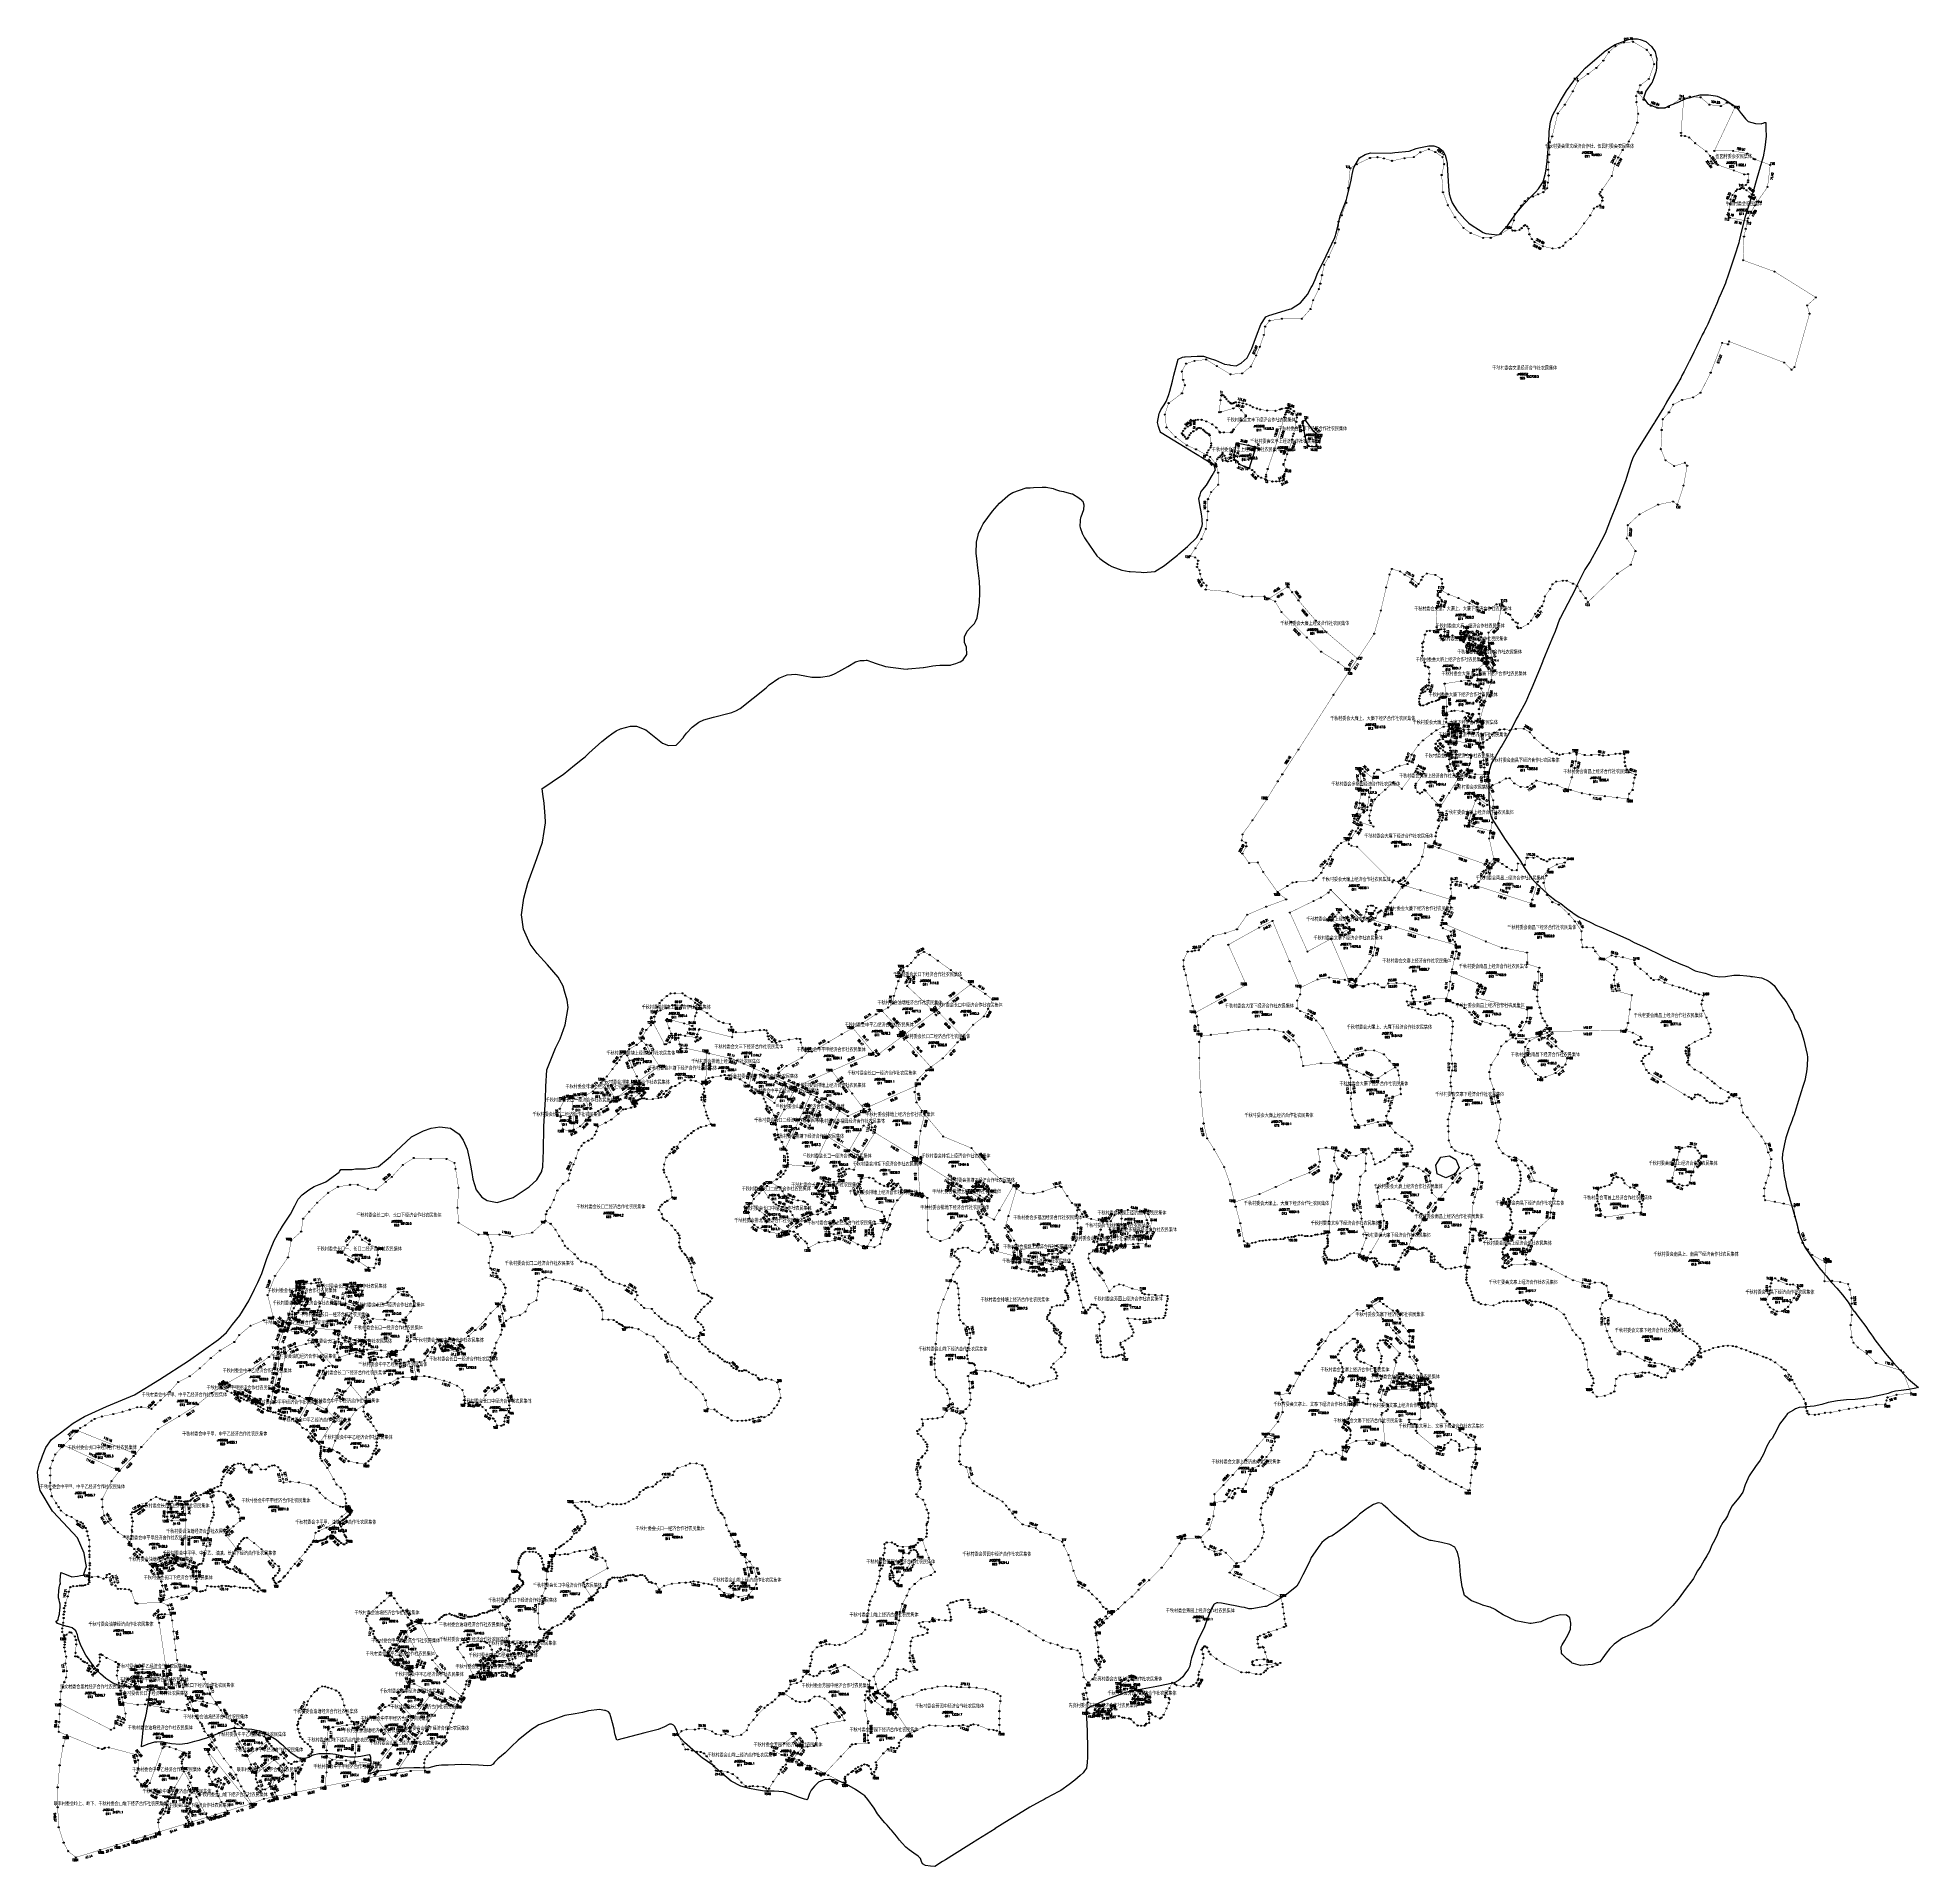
# Model space of a CAD drawing. Extents: x 213960 to 217464, y 137640 to 141047.
import ezdxf
from ezdxf.enums import TextEntityAlignment as Align

# ---------------------------------------------------------------- set-up
doc = ezdxf.new("R2010")
doc.units = 0
doc.header["$LTSCALE"] = 2
doc.header["$PDSIZE"] = 0.2
doc.layers.get('0').update_dxf_attribs({"linetype": 'CONTINUOUS'})
for name, color, linetype in [('296', 7, 'CONTINUOUS'), ('347', 7, 'CONTINUOUS'), ('DJZQ', 7, 'CONTINUOUS'), ('GD', 7, 'CONTINUOUS'), ('JZD', 1, 'CONTINUOUS'), ('JZP', 1, 'CONTINUOUS')]:
    doc.layers.add(name, color=color, linetype=linetype)
doc.styles.add('HZ', font='rs.shx', dxfattribs={"width": 0.8, "bigfont": 'hztxt.shx'})

# ---------------------------------------------------------------- blocks, each defined once
blk = doc.blocks.new('GC0000')
at = {"linetype": 'Continuous'}
blk.add_point((0, 0), dxfattribs=at)

msp = doc.modelspace()

# ---------------------------------------------------------------- linework, layer by layer
at = {"layer": '296', "color": 7}
msp.add_lwpolyline([(216564.5, 138946.8), (216573.9, 138961.6), (216590, 138963.8), (216601.8, 138957.3), (216608, 138942.3), (216600.5, 138930.3), (216583.5, 138923), (216567.5, 138930.3)], close=True, dxfattribs=at)
at = {"layer": '347', "color": 7}
msp.add_lwpolyline([(216316.6, 140329.1), (216317.4, 140324.5), (216318.6, 140315.6), (216320.6, 140304), (216323.4, 140294.3), (216326.3, 140287.2), (216327.9, 140286.2), (216333.9, 140285.7), (216341.7, 140285.6), (216342.6, 140286.4), (216342.6, 140288.3), (216341.7, 140293.2), (216341.5, 140297.3), (216342.3, 140302.1), (216343.9, 140304.8), (216344.4, 140306.2), (216343.7, 140307.8), (216342, 140309.9), (216337.7, 140313.7), (216322.1, 140334.7), (216317.5, 140333), (216316.6, 140331.6)], close=True, dxfattribs=at)
at = {"layer": '347'}
msp.add_lwpolyline([(216217.2, 140245), (216216, 140245.8), (216208.9, 140248), (216198.6, 140252.7), (216195.5, 140257.4), (216191.4, 140260), (216190, 140260.5), (216189.2, 140265.3), (216188.6, 140270.5), (216190.3, 140275.9), (216192.9, 140288.8), (216193.7, 140291.6), (216196.5, 140291.6), (216215.4, 140288), (216226.8, 140285.1), (216228.8, 140284.5), (216229.1, 140282.9)], close=True, dxfattribs=at)
at = {"layer": 'DJZQ', "linetype": 'Continuous', "flags": 128}
msp.add_lwpolyline([(214153.5, 137863.1), (214154.2, 137871.9), (214154.5, 137874.4), (214156.4, 137894.5), (214158.5, 137908.6), (214160.7, 137916.8), (214163.2, 137928.7), (214164.2, 137934.2), (214165.2, 137938.7), (214166.7, 137947.1), (214167.5, 137954.4), (214168.2, 137961.1), (214169, 137965.5), (214169.5, 137968.4), (214169.9, 137970.4), (214168.4, 137972.1), (214162, 137973.8), (214156.6, 137974), (214147.6, 137974.1), (214132, 137974.6), (214130.1, 137974.8), (214115.1, 137976.1), (214100.1, 137981.4), (214087, 137990.5), (214077.1, 137998.8), (214076.3, 137999.4), (214064, 138013.4), (214063.4, 138014.3), (214049.9, 138033.8), (214040.1, 138051.7), (214036.2, 138063.3), (214035.1, 138067.8), (214034.7, 138069.4), (214034, 138071.8), (214031.3, 138079), (214024.2, 138084.4), (214018.3, 138086.2), (214015.7, 138087), (214014.6, 138087.4), (213997.2, 138092.9), (213994, 138096.8), (213994.7, 138096.8), (213997.3, 138098.6), (213998.1, 138100.6), (213998.5, 138103.2), (213999.1, 138106.5), (214000.4, 138110), (214001.5, 138118.5), (214002, 138121.6), (214001.8, 138125), (214001.6, 138128.6), (214000.4, 138132.8), (213999.8, 138136.7), (213998.9, 138140.4), (213998.5, 138144.1), (213999.2, 138152.8), (214000, 138160), (214001.4, 138164.9), (214002.5, 138166.4), (214001.9, 138171.7), (214002.1, 138173.2), (214003, 138187.2), (214003.1, 138188), (214009.9, 138185.2), (214023.8, 138179.6), (214034.4, 138181.1), (214039.9, 138181.9), (214045.6, 138182.7), (214049.2, 138193.7), (214050.8, 138198.6), (214049.8, 138205.2), (214046.8, 138223.4), (214046.7, 138223.7), (214034.4, 138252), (214016.2, 138271.5), (213988.7, 138300.9), (213987.8, 138301.8), (213964.9, 138340.8), (213963.3, 138346.4), (213960.7, 138359.8), (213959.9, 138375.5), (213963.2, 138390.3), (213966.9, 138399.4), (213969.1, 138405), (213974.9, 138420.6), (213985.8, 138435.3), (213998.4, 138444.6), (214000, 138445.8), (214000.2, 138445.9), (214026, 138465.7), (214047.2, 138478.6), (214088.5, 138497), (214140.5, 138518.6), (214187, 138547.6), (214241, 138582.1), (214297.1, 138621.8), (214311.9, 138634.7), (214323.1, 138649.6), (214336.7, 138666.7), (214353.4, 138693.9), (214364.2, 138715.4), (214370, 138728.3), (214377.7, 138745.1), (214385.8, 138768.9), (214387.1, 138772.7), (214400.7, 138806.5), (214410.8, 138824.1), (214411.6, 138825.6), (214415.9, 138833.1), (214425.1, 138845.8), (214431.1, 138855.4), (214439.1, 138870.9), (214445, 138883), (214452.9, 138891.6), (214465.1, 138900.6), (214475.3, 138906.8), (214484.1, 138910.6), (214492.7, 138913.9), (214496.6, 138915.3), (214521.6, 138933.5), (214522.4, 138934.7), (214524.9, 138938.4), (214545.6, 138938.6), (214552.4, 138940), (214560.5, 138940), (214570.7, 138940.1), (214578.9, 138940.8), (214585, 138942.2), (214595, 138944), (214612.7, 138959), (214618.2, 138963.6), (214656.4, 138999.4), (214678.6, 139010.7), (214692.9, 139015.6), (214709.5, 139017.9), (214728.9, 139015.7), (214745.2, 139004.1), (214752.5, 138993), (214760.2, 138976.5), (214763.8, 138959.7), (214766.5, 138946.9), (214768.3, 138935.8), (214768.8, 138933.2), (214770.8, 138920.6), (214777, 138900.8), (214787.5, 138887.3), (214797.3, 138881), (214816.3, 138877.2), (214845.8, 138886.1), (214875.9, 138906.4), (214890.1, 138919.6), (214899, 138934.9), (214899.4, 138936.4), (214901.1, 138942.6), (214902, 138960.3), (214902.6, 138973), (214903.1, 139018.5), (214905.8, 139069.5), (214906.6, 139093.4), (214908.4, 139124.3), (214913.6, 139136.8), (214924.9, 139164.8), (214933.4, 139182.2), (214942.8, 139207.8), (214948.2, 139240.6), (214946.3, 139254), (214941.7, 139270.6), (214938.7, 139280.3), (214929.6, 139296.9), (214909.7, 139320), (214890.4, 139341.1), (214877.7, 139358.7), (214864.8, 139386.2), (214861.5, 139413.1), (214865.4, 139443.9), (214873, 139472), (214889.9, 139518.2), (214900.4, 139548.4), (214903.6, 139568.4), (214906.1, 139584.3), (214906, 139586.5), (214905.7, 139597), (214903.6, 139621.1), (214901.1, 139637.9), (214900, 139648.2), (214912.1, 139656.4), (214925, 139665.2), (214939, 139674.6), (214959.8, 139692.1), (214974.7, 139703.6), (214979.9, 139707.5), (214987.1, 139714.1), (215011.3, 139736), (215022.6, 139745.5), (215029.9, 139750.4), (215037.7, 139755.6), (215045.5, 139759.5), (215064.5, 139764.5), (215075.4, 139764.4), (215093.3, 139757.9), (215124.2, 139733.1), (215135.2, 139728.5), (215149.8, 139729), (215155.6, 139735.5), (215161.1, 139741.6), (215162.9, 139743.6), (215163.4, 139744.1), (215168.8, 139751.4), (215179.1, 139762.4), (215191.6, 139772.2), (215200.9, 139776.5), (215218.9, 139781.2), (215248.1, 139788.9), (215253.3, 139790.2), (215254.2, 139790.6), (215260.4, 139793.4), (215268.8, 139797.2), (215317.4, 139836.2), (215322.9, 139841.3), (215341, 139853.7), (215356.1, 139860.5), (215372.6, 139861.6), (215389.2, 139858.5), (215402.3, 139856), (215412.4, 139856), (215417.4, 139856), (215418.4, 139856), (215435, 139858.1), (215438.2, 139859.4), (215438.6, 139859.6), (215445.6, 139862.5), (215452.8, 139866.5), (215469.5, 139875.8), (215483.4, 139884.6), (215493, 139887), (215499.5, 139887.2), (215503.4, 139887.4), (215504.9, 139887.4), (215515.2, 139884), (215520.4, 139882.2), (215539.4, 139876), (215573.1, 139871.2), (215580.9, 139871), (215581.8, 139871.2), (215609.9, 139873.7), (215610, 139873.7), (215618, 139875.2), (215627.4, 139877), (215633.3, 139877.4), (215640.9, 139878), (215651.5, 139878.3), (215655.9, 139878.5), (215659.8, 139878.5), (215660.4, 139878.5), (215661.6, 139878.9), (215670.3, 139881.4), (215673.4, 139882.3), (215676.5, 139883.6), (215678.8, 139884.7), (215681.9, 139886.1), (215684.3, 139888.4), (215690.8, 139898), (215690.1, 139911.8), (215686.6, 139920.4), (215686.5, 139930.9), (215691.9, 139941.3), (215698.6, 139948.9), (215705.3, 139955.7), (215707.2, 139959.6), (215710.3, 139966.5), (215714.1, 139989.9), (215714.9, 139994.9), (215715.1, 140013.3), (215715.1, 140014.9), (215715, 140019.2), (215714.8, 140034.8), (215711.3, 140059.6), (215709.4, 140077), (215708.4, 140086.2), (215708.4, 140086.6), (215709.3, 140107.5), (215712.1, 140120.2), (215712.9, 140123.4), (215717.8, 140133.9), (215721.5, 140141.7), (215739, 140165.2), (215752.1, 140179.8), (215767.3, 140193.8), (215767.9, 140194.3), (215770.5, 140196), (215776.7, 140200), (215801.3, 140208.5), (215807.4, 140208.8), (215809.3, 140208.9), (215815.4, 140209.1), (215831.1, 140210), (215838.7, 140209.9), (215851.7, 140207.1), (215856, 140205.6), (215863.8, 140202.8), (215871.3, 140201.6), (215877.3, 140200), (215886.8, 140197.4), (215887.7, 140197.2), (215899.9, 140189.7), (215900.5, 140189.2), (215904.5, 140186), (215905.4, 140185.3), (215907.3, 140183.7), (215908.7, 140176.8), (215908.2, 140167.8), (215903.1, 140154), (215902.7, 140152.8), (215902.6, 140152.6), (215902.5, 140152.3), (215902.3, 140149.8), (215902.1, 140147.3), (215901.5, 140137.4), (215902, 140134.5), (215906.5, 140122.5), (215907, 140121.5), (215910.2, 140115.2), (215912.6, 140111.7), (215933.3, 140081.7), (215938.9, 140077.2), (215943.9, 140073.1), (215955.5, 140065), (215961, 140062.3), (215979.6, 140055.5), (215993.7, 140052.8), (215995.4, 140052.7), (216015.7, 140051.4), (216020, 140051.1), (216041.5, 140052.5), (216059.3, 140063.7), (216072.4, 140074.6), (216083.2, 140083.1), (216083.4, 140083.3), (216086.2, 140085.4), (216102.3, 140099.5), (216119.4, 140116.1), (216123.5, 140122.1), (216126.6, 140129.9), (216129.6, 140137.6), (216129.8, 140142), (216129.5, 140146.7), (216129.3, 140150), (216128.3, 140160.2), (216124.9, 140176.9), (216123.2, 140188.6), (216125.5, 140195.7), (216127, 140200.4), (216131, 140205.5), (216137.3, 140213.4), (216147.9, 140231.3), (216153.3, 140240.3), (216154.2, 140241.9), (216151.2, 140252.1), (216145.7, 140254.5), (216130, 140264.1), (216127.5, 140265.6), (216123.2, 140268.2), (216114, 140273.9), (216097.9, 140283.7), (216053.1, 140311.1), (216052.3, 140311.6), (216051, 140313.4), (216049.3, 140318.9), (216048, 140323.1), (216046.5, 140330.2), (216049.6, 140347.4), (216050.7, 140349.8), (216052.5, 140353.9), (216058.5, 140363.4), (216062.2, 140369.3), (216066.7, 140380.9), (216067.2, 140382.2), (216069.2, 140388.7), (216074.1, 140407.6), (216076.9, 140418.3), (216084.7, 140448.4), (216093, 140452), (216096.6, 140452.7), (216097.9, 140452.9), (216120, 140454.2), (216131.9, 140453.7), (216140.6, 140451), (216142.5, 140450.4), (216154.2, 140446.7), (216171, 140438.8), (216180.4, 140437.7), (216182.3, 140437.4), (216193, 140436.2), (216201.9, 140440.9), (216213.5, 140450.8), (216221.9, 140468), (216230.5, 140491.6), (216238.6, 140512.8), (216248, 140527), (216253.8, 140529.6), (216292.2, 140541.2), (216295, 140542.2), (216312.8, 140553.5), (216322.6, 140565.2), (216325.6, 140568.7), (216332.7, 140581.6), (216335, 140585.8), (216339.7, 140597), (216345, 140609.7), (216355.8, 140630.4), (216365.6, 140651.2), (216376.7, 140674.8), (216377.7, 140678.5), (216378.6, 140681.5), (216381.8, 140693), (216386.4, 140715.3), (216398.6, 140746.1), (216399.2, 140748.6), (216405.3, 140773.9), (216407.1, 140781.7), (216408.5, 140788.9), (216409.1, 140792.1), (216411.1, 140803.3), (216412.9, 140806.5), (216422.3, 140823.5), (216433, 140829.9), (216443.1, 140832.7), (216479.4, 140832.4), (216488.5, 140833.3), (216515.3, 140836), (216528.3, 140841.1), (216533.4, 140842.1), (216551.7, 140845.6), (216561, 140845.9), (216569.6, 140842.7), (216578.3, 140835.6), (216580.1, 140832.2), (216582.3, 140828.2), (216584.2, 140821.3), (216585.6, 140812.7), (216586.3, 140800.4), (216588.2, 140770.3), (216589.6, 140756.1), (216592.9, 140746.5), (216595.4, 140739.4), (216604.1, 140725.7), (216619.1, 140709.4), (216626.1, 140701.7), (216632.5, 140697.6), (216644.5, 140689.8), (216653.1, 140684.3), (216657.9, 140682.4), (216673.9, 140680.3), (216679.8, 140679.8), (216682.7, 140680.7), (216695.8, 140694.4), (216698.1, 140696.8), (216700.5, 140700.2), (216702.1, 140702.4), (216709.4, 140712.6), (216715.3, 140720.8), (216729.4, 140737.8), (216742.2, 140751.4), (216747.7, 140756.9), (216750.2, 140759.5), (216755.9, 140765.4), (216765, 140778.9), (216768.9, 140794.8), (216770.8, 140806.9), (216772, 140817.4), (216772.9, 140825.2), (216774.3, 140840.1), (216775.9, 140865.8), (216775.8, 140872.3), (216778.6, 140890.7), (216782.2, 140902.6), (216786.4, 140910.4), (216794.4, 140925.3), (216797, 140929.6), (216808.3, 140948.5), (216821.9, 140967.2), (216823.3, 140969.2), (216830.6, 140977.1), (216842.9, 140990.5), (216878.3, 141021.2), (216879.7, 141022.4), (216893.9, 141031.8), (216899.1, 141034.8), (216917.6, 141041.7), (216923.3, 141043.8), (216930.1, 141045.3), (216940.7, 141045.4), (216945.2, 141044), (216956.2, 141040), (216966.5, 141030.9), (216973.2, 141021.1), (216975.4, 141012.5), (216976, 141010.3), (216976.3, 141008.8), (216976.1, 140998.7), (216975.9, 140991.6), (216975.1, 140986.1), (216974.8, 140983.4), (216974.7, 140983), (216974.2, 140981.7), (216971.1, 140972.7), (216967, 140962.6), (216966.7, 140962.3), (216955.8, 140947.6), (216951.9, 140934.9), (216954.9, 140930.8), (216959.3, 140924.9), (216960.2, 140923.6), (216964.1, 140922.1), (216964.6, 140921.9), (216969.8, 140919.8), (216973, 140918.5), (216973.2, 140918.4), (216973.8, 140918.2), (216975.6, 140917.5), (216979.9, 140915.7), (216992.3, 140916.9), (217000, 140921.2), (217018.2, 140928), (217018.7, 140928.2), (217020.8, 140929.3), (217021.1, 140929.5), (217024.2, 140931.1), (217027, 140932.5), (217028, 140932.9), (217028.4, 140933), (217031.1, 140933.7), (217039.1, 140936), (217045, 140937.6), (217046.2, 140938), (217047, 140938.2), (217050, 140939), (217050.6, 140939.2), (217057.1, 140940.7), (217058, 140940.7), (217072.8, 140940.8), (217085.6, 140938.8), (217088.9, 140938.2), (217093, 140936.5), (217098.4, 140934.1), (217101.9, 140932.7), (217116.4, 140923.6), (217117.7, 140922.8), (217126.5, 140915.3), (217129.8, 140911.1), (217133.5, 140906.3), (217134.2, 140905.3), (217141.8, 140896), (217146.9, 140891.1), (217160.1, 140887.6), (217171.4, 140887.1), (217172.3, 140887.5), (217174.4, 140888.3), (217177.2, 140889.5), (217177.4, 140889.5), (217179.6, 140889.4), (217179.7, 140885.2), (217179.7, 140878.5), (217179.8, 140877.2), (217180, 140864.1), (217177.8, 140842.8), (217174.3, 140825.6), (217170.1, 140810.3), (217169.1, 140806.7), (217169, 140806), (217162.8, 140784.9), (217156, 140760.7), (217153.3, 140752.4), (217140.9, 140714.4), (217134.7, 140690.1), (217130.1, 140668.9), (217129.2, 140665), (217121.4, 140640), (217108.8, 140603.2), (217105.7, 140594.1), (217104.3, 140590), (217094.3, 140566.7), (217093.5, 140564.9), (217088, 140552.3), (217082.5, 140539.9), (217077.3, 140526.8), (217071.5, 140513.7), (217070.8, 140512.2), (217068.5, 140507.5), (217066.2, 140503.1), (217065.4, 140501.6), (217065.1, 140501.1), (217064.6, 140500.1), (217061.2, 140493.5), (217060.5, 140492.1), (217057.3, 140485.4), (217050.5, 140471.4), (217045.6, 140461.4), (217037.2, 140444.7), (217036.8, 140443.9), (217032.7, 140435.5), (217027.5, 140425.5), (217023.3, 140417.6), (217021, 140413.1), (217019.1, 140409.6), (217016.9, 140405.7), (217005.2, 140385.7), (217003.9, 140383.6), (216994.8, 140368.1), (216994.5, 140367.7), (216988.7, 140357.7), (216972.9, 140331.7), (216972.2, 140330.5), (216969.5, 140326.3), (216940.6, 140279.8), (216931.5, 140264.3), (216927.8, 140253.7), (216920.2, 140227.8), (216917.9, 140221.5), (216911.4, 140203.8), (216910.7, 140201.9), (216900.5, 140175.9), (216890.4, 140149.7), (216880.3, 140123.6), (216866.8, 140097.3), (216852, 140071.1), (216842.3, 140056.2), (216827.1, 140025.2), (216824.1, 140019), (216810.7, 139993), (216797.1, 139966.9), (216795.3, 139963.9), (216787.1, 139940.9), (216782.8, 139930.7), (216776.2, 139914.9), (216764.3, 139886.1), (216764.1, 139885.4), (216757.7, 139869.9), (216743.8, 139836), (216738.7, 139824.5), (216732.3, 139809.8), (216717.9, 139783.7), (216714.7, 139777.4), (216705.8, 139759.7), (216687.5, 139728.1), (216685.9, 139725.4), (216676, 139708.2), (216668.4, 139695.8), (216664.3, 139682), (216662.6, 139673.4), (216662.4, 139672.4), (216663.7, 139656.1), (216663.7, 139645.8), (216663.8, 139630.3), (216665.1, 139604.5), (216669.4, 139592.5), (216677.5, 139578.7), (216694.1, 139553.1), (216712.6, 139527.3), (216722.8, 139512.9), (216729.5, 139501.4), (216741.1, 139483.7), (216743.5, 139481), (216748.7, 139475.3), (216752.4, 139471.7), (216757.3, 139467), (216758.8, 139465.5), (216764.4, 139460.2), (216774.4, 139450.5), (216788.9, 139439.2), (216797.7, 139433.9), (216808.4, 139425.5), (216810.9, 139423.6), (216819.1, 139417.2), (216820.4, 139416.2), (216831.1, 139409.3), (216841.5, 139404.3), (216854.5, 139398.3), (216862.9, 139394.1), (216875.3, 139388.7), (216883.1, 139385.3), (216887.6, 139383.3), (216896.6, 139379.4), (216903.5, 139376.6), (216924.1, 139367), (216934.1, 139361.5), (216955.2, 139351.9), (216960.2, 139349.6), (216980.8, 139339.7), (217007.6, 139327), (217010, 139326), (217018.2, 139322.6), (217034.2, 139316), (217042.7, 139310.9), (217048, 139308.8), (217065.8, 139304.3), (217066.4, 139304.1), (217080.5, 139299.5), (217093.6, 139297.6), (217104.3, 139298.2), (217120, 139300.6), (217131.3, 139300.5), (217144, 139299.2), (217149.9, 139298.7), (217151.6, 139298.4), (217153.5, 139298.1), (217154.6, 139298), (217171.2, 139295.6), (217173.3, 139295.3), (217183.9, 139290.1), (217187.7, 139287.7), (217195, 139281.1), (217200, 139274.2), (217212.1, 139257.8), (217212.2, 139257.7), (217218.9, 139249.1), (217226.2, 139236), (217227.9, 139233.1), (217228.3, 139232.3), (217229.8, 139229.4), (217231.2, 139225.9), (217233.9, 139218.9), (217239, 139210.3), (217245.5, 139196.4), (217250.3, 139179.4), (217254.4, 139163.5), (217256.6, 139152.9), (217257.1, 139147.9), (217256.8, 139131.2), (217256.2, 139126.9), (217256.1, 139126.1), (217255.5, 139120.7), (217255, 139117.3), (217252.2, 139104.1), (217249.4, 139095.3), (217248, 139091.1), (217246.1, 139085.2), (217242.4, 139073.3), (217231.5, 139038.7), (217231.2, 139038.1), (217230, 139034.8), (217228.5, 139030.6), (217224.4, 139019.3), (217223.9, 139018.1), (217221.8, 139012.3), (217217.1, 138997.7), (217214.2, 138986.6), (217211.2, 138970.7), (217210.7, 138968.1), (217210.3, 138958.1), (217211.6, 138946.7), (217212.1, 138943.6), (217212.1, 138941.9), (217213.9, 138926.8), (217216.3, 138915.8), (217218.3, 138905.2), (217222.4, 138889.7), (217222.9, 138888.1), (217224.4, 138882.6), (217227.3, 138872.5), (217228.6, 138868.1), (217237.2, 138838.1), (217240.5, 138824.3), (217242.5, 138817.3), (217244, 138812.1), (217247.2, 138804.8), (217252, 138793.8), (217269.7, 138768.5), (217272.6, 138764.3), (217277.4, 138757.4), (217278.6, 138755.9), (217286.5, 138746.5), (217289.5, 138742.9), (217291.7, 138740.3), (217300.7, 138729.2), (217302.9, 138726.9), (217312, 138717.2), (217322.4, 138705.2), (217332.9, 138691.2), (217339, 138681), (217343.7, 138674.8), (217344.5, 138673.8), (217351.1, 138665), (217355.1, 138660), (217365.6, 138646.3), (217371.6, 138637.4), (217376.2, 138630.5), (217378, 138627.8), (217382.5, 138621.2), (217401.6, 138596.4), (217417, 138579.1), (217423.2, 138572.2), (217445.6, 138548.1), (217460.4, 138535.4), (217463.8, 138532.6), (217458.9, 138531.4), (217445.8, 138528.7), (217431.6, 138526.9), (217421.1, 138525.6), (217413.6, 138523.4), (217407.6, 138521.1), (217396.8, 138518.6), (217381.8, 138515.6), (217371.6, 138513.3), (217361.8, 138511.8), (217345.8, 138510.3), (217329.9, 138509.4), (217313.3, 138507.7), (217295.8, 138504.3), (217283.8, 138500.6), (217269.6, 138497.7), (217262.3, 138496.9), (217255, 138496.2), (217250.8, 138495.7), (217249.9, 138495.7), (217241.4, 138495), (217234.8, 138492.8), (217230.9, 138490.4), (217220.2, 138483.7), (217218.9, 138481.9), (217218.1, 138480.9), (217205.3, 138464), (217200.6, 138454.6), (217196, 138445.3), (217191.2, 138437.1), (217187.3, 138433.1), (217181.5, 138423.2), (217175, 138408), (217172.4, 138402.9), (217169.3, 138396.8), (217160.5, 138385.5), (217148.6, 138368.1), (217141.3, 138351.1), (217136.6, 138337.6), (217129.5, 138326.9), (217122.6, 138318.8), (217117.1, 138311.9), (217112.9, 138305.2), (217110.6, 138299.3), (217108.2, 138293.5), (217104.3, 138287.3), (217099.2, 138281.1), (217093.9, 138271.2), (217088.8, 138257.9), (217083.9, 138247.5), (217079, 138238.4), (217074.4, 138227.5), (217069.4, 138219), (217064.9, 138210.5), (217058.5, 138199.7), (217052.4, 138190.6), (217047.8, 138182.7), (217044.6, 138176.8), (217041.9, 138172.2), (217031.1, 138158.4), (217016, 138138), (217006.5, 138126.4), (216996.2, 138116.3), (216989.6, 138109.7), (216978.9, 138099.1), (216965.1, 138088.1), (216948.8, 138081.3), (216926.8, 138071.8), (216912.8, 138065.1), (216908.2, 138062), (216905.8, 138060.5), (216905.6, 138060.4), (216897, 138054), (216888.7, 138046.2), (216881.9, 138037.7), (216875.9, 138029), (216870, 138021.3), (216856, 138016.1), (216834.2, 138014.5), (216821.1, 138018), (216819, 138018.5), (216816.7, 138020.4), (216811.3, 138024.9), (216808.6, 138027.1), (216800.4, 138035.7), (216798.6, 138037.6), (216798, 138049.4), (216800.3, 138053), (216805.4, 138061.1), (216811.6, 138072), (216813.8, 138077.9), (216815.4, 138082.3), (216816.4, 138093.1), (216814.4, 138103.1), (216813.6, 138103.7), (216807.9, 138108.5), (216796.8, 138108.7), (216784.3, 138106), (216773.7, 138101.7), (216760.6, 138096), (216742.5, 138092.9), (216740, 138092.5), (216713.9, 138097.5), (216690.5, 138109), (216678.7, 138116.4), (216678, 138116.9), (216676, 138118.1), (216675.3, 138118.6), (216666.2, 138122.9), (216651.9, 138127), (216650.9, 138127.2), (216643.2, 138130.4), (216632.9, 138134.6), (216631.4, 138135.2), (216618.4, 138145), (216614.5, 138158.9), (216614, 138160.9), (216610.7, 138182.8), (216609.5, 138200), (216608.3, 138212.8), (216605.1, 138225.7), (216604, 138227.7), (216601, 138233.5), (216600.2, 138235), (216590.7, 138240), (216575.2, 138243.9), (216556.3, 138247.2), (216554.2, 138247.6), (216533.8, 138255.2), (216528.1, 138259.6), (216520.6, 138265.3), (216515.9, 138270.3), (216512, 138273.6), (216503.8, 138280.4), (216496.3, 138286.4), (216487.2, 138294.7), (216475.2, 138306.2), (216467.3, 138313.2), (216465.3, 138314.9), (216464, 138316.1), (216457.4, 138317.5), (216448.5, 138314.5), (216437, 138307.1), (216434.8, 138305.8), (216422.8, 138296.5), (216415.7, 138289.6), (216402.8, 138278.7), (216399, 138275.9), (216382.3, 138263.6), (216371.6, 138255.9), (216366.3, 138254.2), (216357, 138247.1), (216352.3, 138243.6), (216348.8, 138238.6), (216332.8, 138215.5), (216330.4, 138210.4), (216329.9, 138209.5), (216321.9, 138192.8), (216317.3, 138183.4), (216310.6, 138171.1), (216305.9, 138162.4), (216286.7, 138146.9), (216280, 138142.6), (216265.9, 138133.7), (216248.4, 138124.5), (216246.4, 138124.1), (216221.7, 138119.9), (216216.1, 138120.3), (216208.5, 138122.2), (216202.6, 138123.4), (216194.2, 138125), (216177.7, 138128.1), (216165.6, 138130.3), (216158.4, 138131.1), (216157.8, 138131.2), (216156.7, 138131.3), (216152, 138128.8), (216151.4, 138128.4), (216146.7, 138120.4), (216143.7, 138113.2), (216139.8, 138103.8), (216135.6, 138092.1), (216133.7, 138086.3), (216128.2, 138074.9), (216122.3, 138062.8), (216120.1, 138058.1), (216117.7, 138051.9), (216117.1, 138050.4), (216113, 138039.2), (216109.5, 138029), (216108, 138021.5), (216106.3, 138013.4), (216103.2, 138006.8), (216098.6, 138000.6), (216093.4, 137993.3), (216088.2, 137989), (216085.5, 137986.6), (216077, 137982.3), (216076.5, 137982.1), (216066.4, 137979.9), (216045, 137975.2), (216010.7, 137969.2), (216009.4, 137968.9), (215992, 137965.4), (215982.7, 137962.6), (215971.5, 137958.6), (215966.7, 137956.7), (215957.9, 137953.4), (215946.2, 137948.4), (215934.2, 137943.1), (215921.6, 137937.4), (215913.1, 137932.4), (215913.6, 137924.2), (215913.9, 137916.9), (215915.2, 137892.8), (215915.3, 137889), (215915.9, 137862.1), (215916.1, 137850.1), (215915.6, 137843.5), (215914.9, 137834), (215913.7, 137823.4), (215910, 137818), (215907.7, 137814.6), (215902.4, 137809.3), (215892.2, 137801), (215881.9, 137792.7), (215865.9, 137781.6), (215862.2, 137779.7), (215839, 137767.2), (215834.8, 137764.9), (215827.6, 137761), (215808.1, 137750.5), (215779.5, 137732.7), (215770.1, 137726.8), (215744.1, 137710.6), (215743.8, 137710.4), (215711.5, 137690.3), (215699.7, 137683), (215689.5, 137676.6), (215651, 137652.3), (215645.8, 137649.1), (215631.7, 137640.2), (215623.3, 137640.5), (215614.2, 137642.1), (215608.3, 137644.9), (215606.5, 137649.3), (215604.4, 137654.6), (215600.2, 137659.3), (215592.4, 137664.6), (215583.5, 137671.1), (215577.3, 137676), (215570.3, 137683.7), (215565.8, 137689.1), (215559.7, 137696.5), (215550.4, 137707.8), (215548.7, 137709.3), (215548.6, 137709.4), (215542.9, 137717), (215538.2, 137721.2), (215534.3, 137725.4), (215529.6, 137732), (215524.9, 137738.2), (215518.2, 137748.6), (215506.5, 137765), (215501.1, 137771.7), (215493.7, 137776.6), (215483.6, 137783.2), (215467.6, 137792.6), (215461.2, 137795.5), (215449.3, 137801), (215448.1, 137801.1), (215444, 137801.4), (215438.1, 137801.8), (215434, 137801.8), (215425.1, 137801.7), (215414.6, 137797.3), (215407.2, 137789.6), (215400.8, 137782.3), (215397.6, 137775.8), (215396.3, 137770.2), (215394.9, 137766), (215393, 137763.9), (215391.7, 137764.5), (215388.4, 137765.2), (215377.5, 137769), (215363.7, 137774.9), (215349.6, 137779.1), (215332.2, 137780), (215314.1, 137780.2), (215299.1, 137782.6), (215286, 137785.3), (215270.2, 137789.9), (215251.9, 137799.1), (215235.9, 137812.6), (215221.8, 137825.9), (215221.4, 137826.3), (215207.7, 137835.7), (215207.3, 137836), (215198.6, 137841.7), (215185.3, 137853), (215164.9, 137871.2), (215153.2, 137883.8), (215152, 137889), (215151.4, 137891.8), (215148.1, 137897.7), (215146.9, 137900.9), (215146.6, 137901.6), (215144.8, 137903.2), (215141.1, 137905.2), (215138.4, 137905.4), (215137.6, 137905.1), (215137.1, 137905.1), (215135.8, 137904.5), (215127.7, 137899.9), (215115.8, 137895.3), (215093.6, 137889.5), (215091.2, 137888.9), (215039, 137875.3), (215035.4, 137887.4), (215033.7, 137896), (215030.7, 137907.4), (215027.7, 137918.6), (215026, 137925.2), (215023.3, 137928.2), (215017.8, 137930.4), (215016.1, 137930.8), (215006.9, 137932.5), (214986.1, 137929.7), (214974.9, 137926.9), (214961.5, 137924.2), (214941.9, 137921.2), (214893.7, 137903.7), (214884.9, 137898.5), (214881.6, 137896.6), (214871.2, 137888.6), (214855.3, 137875.5), (214841.9, 137863), (214830.7, 137851.8), (214817.4, 137840.8), (214816.6, 137839.9), (214814.9, 137838), (214811.2, 137834.1), (214808.3, 137830.9), (214804.1, 137828.4), (214797.5, 137827.7), (214789.9, 137828.3), (214781, 137828.8), (214766.3, 137829.6), (214750.1, 137829.9), (214737.4, 137829.4), (214724.7, 137828.8), (214714.8, 137828.5), (214712.2, 137828.5), (214702.4, 137827.6), (214695.3, 137825.4), (214688.5, 137823.5), (214680.6, 137823.2), (214678.7, 137823.4), (214672.2, 137823.9), (214660.5, 137823.5), (214641.6, 137823.1), (214624.9, 137821.2), (214611.5, 137819.1), (214601.4, 137818.2), (214598.8, 137817.9), (214589.7, 137816.5), (214583.3, 137814.4), (214578.7, 137812.9), (214578.1, 137812.8), (214576, 137812.1), (214577.7, 137819.2), (214580, 137830.4), (214581.4, 137832.6), (214580.9, 137843.3), (214579.6, 137846.7), (214577.6, 137848.1), (214571.5, 137846.9), (214561.9, 137844.8), (214551.9, 137843.7), (214541.7, 137843.8), (214528.8, 137845.8), (214514.8, 137848.7), (214505.1, 137849.8), (214497.9, 137849.8), (214496.2, 137849.8), (214483.9, 137849.8), (214473, 137847.4), (214471.4, 137846.5), (214465, 137843.2), (214457.3, 137841.1), (214445.5, 137842.6), (214431.7, 137851.5), (214417.7, 137864.8), (214414.4, 137867.5), (214404.1, 137875.7), (214390.7, 137883.8), (214376.1, 137891.5), (214359.2, 137895.3), (214340.5, 137896.7), (214330.6, 137897), (214328.2, 137897), (214324.8, 137897), (214323, 137896.9), (214308.9, 137893.6), (214294.7, 137887.1), (214287.5, 137884.2), (214285.7, 137883.5), (214282.2, 137882.1), (214280.8, 137881.5), (214279.4, 137880.9), (214275.9, 137879.6), (214274.4, 137879.1), (214267.7, 137877.1), (214260.3, 137875), (214253, 137872.9), (214252.4, 137872.7), (214238.9, 137868.9), (214224.9, 137867.5), (214209.4, 137868.4), (214199.4, 137870.5), (214190.5, 137872.2), (214182, 137871.8), (214177.4, 137871.7), (214165.5, 137867.7)], close=True, dxfattribs=at)
at = {"layer": 'GD', "color": 0, "linetype": 'Continuous'}
for centre in [(216899.4, 141031.5), (216915, 141038.4), (216932.4, 141039.6), (216876.9, 141004.7), (216886.9, 141020.3), (216958, 141024.7), (216965.5, 141014.7), (216971.7, 140997.9), (216848.2, 140979.8), (216863.8, 140991), (216961.7, 140970.5), (216820.2, 140947.4), (216937.8, 140938.5), (216938.5, 140927.4), (216945.5, 140958.6), (216951.8, 140931.8), (217019.7, 140933.1), (217037.8, 140937.4), (217057.8, 140936.2), (217107.1, 140926.2), (216792.1, 140906.3), (216805.2, 140922.5), (216941.7, 140905.6), (216965.5, 140920.6), (216977.3, 140916.9), (216998.5, 140918.1), (217074.6, 140922.5), (217095.8, 140920), (217117.7, 140921.2), (216781.5, 140863.5), (216932.2, 140869), (216940.1, 140888.9), (217021.5, 140869.9), (217022, 140864.6), (217028.9, 140864), (217036.8, 140861.4), (216442.2, 140823.1), (216455.9, 140824.7), (216468.1, 140822.4), (216506.4, 140822.7), (216523.8, 140824.8), (216535.9, 140833.8), (216551.6, 140839.4), (216563.8, 140834.2), (216577.3, 140824.8), (216775.6, 140829.4), (216776.6, 140842.6), (216777.3, 140852.7), (216904.4, 140823.8), (216912.8, 140838.1), (216924.3, 140854), (217048, 140850.8), (217068.6, 140835.5), (217076, 140827), (217083.7, 140836.3), (217118.9, 140836.3), (217145.1, 140831.4), (217156.6, 140821.6), (216417.3, 140811.5), (216483.1, 140817.9), (216575.6, 140791.4), (216580.5, 140811.6), (216773.8, 140801.2), (216774.5, 140815.1), (216774.9, 140790.5), (216892.5, 140789.7), (216898.1, 140812.3), (217077.6, 140816.9), (217080.2, 140813.2), (217090.3, 140810.1), (217119.9, 140800), (217139.5, 140792.6), (217146.4, 140793.1), (217159.4, 140820.6), (216401.5, 140767), (216578.2, 140759.3), (216746.2, 140751.3), (216755.2, 140755.5), (216765.1, 140759.5), (216772.4, 140766.8), (216773.5, 140777.3), (216869.5, 140756.3), (216871.5, 140759.9), (216871.9, 140752.8), (216874.7, 140764.3), (217117.3, 140754.1), (217123.8, 140761.5), (217126.2, 140764.4), (217131.2, 140765.3), (217138.2, 140766.6), (217142.5, 140772.9), (217143.7, 140763), (217146.3, 140778), (217146.5, 140781.6), (217153.7, 140755.5), (217157.1, 140754.1), (217182.8, 140769.2), (216389.5, 140716.5), (216397.7, 140739.3), (216587.2, 140735.3), (216712.1, 140719), (216723.6, 140734.3), (216730.5, 140743), (216736.8, 140748.2), (216852.4, 140716.3), (216859.2, 140729), (216865.5, 140732.5), (216875, 140749.6), (216875, 140743.6), (217111.1, 140726.6), (217112.6, 140737.8), (217113.7, 140746), (217159, 140734.9), (217159.8, 140750), (216383.6, 140704.5), (216384.1, 140689.9), (216600.5, 140712.7), (216616.4, 140692.9), (216629.7, 140683.2), (216686, 140681.8), (216705.1, 140693.6), (216707.6, 140688.1), (216710, 140706.8), (216712.3, 140687.7), (216720.7, 140689.3), (216724.6, 140692.4), (216728.6, 140696.8), (216731.4, 140698), (216735, 140695.6), (216737.3, 140691.6), (216738.9, 140680.9), (216826.2, 140681.3), (216841.3, 140701.6), (217110.1, 140715.5), (217112.2, 140711.9), (217142, 140691), (217146.3, 140710.6), (216377, 140664.9), (216653, 140674.2), (216667, 140674.4), (216743.7, 140672.2), (216748.8, 140666.6), (216763.9, 140658.7), (216782.2, 140654.7), (216794.9, 140655.9), (216802, 140659.5), (216806.4, 140665.8), (216815.9, 140672.6), (217138.9, 140676.8), (216356.9, 140624.2), (216365.1, 140638.8), (217137.2, 140632.7), (217195.5, 140611.6), (216346.6, 140578.9), (216349.6, 140589), (216352.7, 140604.8), (216331.4, 140541.8), (216336.4, 140558.1), (217256.5, 140548.5), (217272.9, 140563.3), (216246.6, 140508.9), (216254.7, 140520), (216278, 140523.6), (216315.1, 140523.6), (217261, 140533.1), (216236.8, 140471.5), (216244.5, 140493.6), (217098.3, 140478.6), (217109.1, 140475.9), (217111.2, 140481.2), (216099.5, 140440), (216115, 140445.1), (216136.8, 140447.7), (216230.2, 140455.3), (217213.6, 140442), (216091.4, 140425.3), (216094, 140409.6), (216156.6, 140435.5), (216182.3, 140420.1), (216203.8, 140421.8), (216220.1, 140434.5), (217076.8, 140423.2), (217227.6, 140428.6), (217233.1, 140433.5), (216067, 140366.4), (216091.9, 140384.7), (216097, 140399.9), (216163.6, 140371.7), (216165.2, 140380.7), (216168.8, 140380.8), (216172, 140377.5), (216174.8, 140373.8), (216178.5, 140369.6), (216181.5, 140367.1), (216183.5, 140365.8), (216185.5, 140365.5), (216188, 140366.4), (216189.8, 140367.5), (216192.2, 140368.1), (216198.6, 140367.7), (216205.1, 140366), (217023.6, 140372.3), (217044.3, 140377), (217057.9, 140385.9), (216059.9, 140345.1), (216107.6, 140330.7), (216113.2, 140333.5), (216117.2, 140334.9), (216121.6, 140335.5), (216128.5, 140335.3), (216137.2, 140332.4), (216161.3, 140349.6), (216162.1, 140349.4), (216164.3, 140350), (216187.5, 140356.6), (216193.9, 140361.1), (216195.1, 140361.1), (216202, 140353.3), (216202.8, 140334.3), (216210.6, 140343.7), (216210.6, 140341.8), (216211.9, 140364.3), (216218.8, 140362.2), (216224, 140358.9), (216231.1, 140356.4), (216237.5, 140354.6), (216250.4, 140352.7), (216266.2, 140352.1), (216274.6, 140354.8), (216277.9, 140356), (216282.6, 140339.9), (216284.4, 140345.3), (216285.6, 140357.2), (216285.9, 140349.2), (216287.5, 140352.4), (216290.4, 140357.2), (216293.8, 140355.8), (216300.6, 140351.5), (216304.8, 140331.6), (216305.7, 140339.6), (216316.6, 140331.6), (216317.5, 140333), (216987.8, 140336.6), (216999.1, 140349.2), (217007.1, 140363.8), (216063, 140321.3), (216079.7, 140303.5), (216091.7, 140310.3), (216092.1, 140309.3), (216093.9, 140314.7), (216094.3, 140306.8), (216097.1, 140303.8), (216097.5, 140319.2), (216099.6, 140300.1), (216101.2, 140300), (216102.9, 140322.8), (216103.2, 140302.3), (216106, 140306.8), (216106.9, 140324.9), (216107.6, 140328.7), (216108.3, 140310.6), (216108.5, 140327.7), (216108.5, 140326.2), (216113, 140313.8), (216118.7, 140317.3), (216120.9, 140319.5), (216123.8, 140320.2), (216127, 140319.5), (216131.2, 140316.9), (216133.7, 140314.3), (216136.4, 140311.9), (216139.6, 140310.1), (216142.6, 140308.5), (216143.5, 140306.4), (216148.3, 140327), (216155.8, 140320.8), (216161.9, 140313.1), (216162.6, 140311.7), (216169.6, 140312), (216183, 140311.9), (216185.5, 140312.3), (216186.7, 140314.6), (216188.1, 140317.3), (216297.3, 140298.6), (216298.4, 140305), (216299.9, 140309.3), (216316.6, 140329.1), (216317.4, 140324.5), (216318.6, 140315.6), (216320.6, 140304), (216337.7, 140313.7), (216341.5, 140297.3), (216342, 140309.9), (216342.3, 140302.1), (216343.7, 140307.8), (216343.9, 140304.8), (216985.5, 140316.4), (216101.1, 140287.8), (216118, 140280.4), (216138.9, 140274.2), (216141.4, 140278.7), (216144.4, 140266.2), (216144.9, 140283.7), (216146.3, 140287.4), (216146.4, 140291.4), (216157.3, 140261.8), (216160.2, 140265.2), (216166.4, 140270.5), (216167.2, 140273.8), (216167.2, 140272.6), (216170.9, 140268.5), (216173, 140263.7), (216188.6, 140270.5), (216188.6, 140260.8), (216189.2, 140265.3), (216190.3, 140275.9), (216192.9, 140288.8), (216196.5, 140291.6), (216215.4, 140288), (216226.8, 140285.1), (216229.1, 140282.9), (216263.6, 140278.3), (216284.1, 140260.7), (216288, 140271.3), (216290.9, 140279.5), (216323.4, 140294.3), (216327.9, 140286.2), (216333.9, 140285.7), (216341.7, 140293.2), (216341.7, 140285.6), (216342.6, 140288.3), (216984.1, 140280.7), (216155, 140253), (216159.1, 140236.8), (216173.8, 140259.6), (216177, 140257.8), (216183.5, 140258.8), (216191.4, 140260), (216195.5, 140257.4), (216198.6, 140252.7), (216208.9, 140248), (216216, 140245.8), (216222.4, 140241.8), (216227, 140237.8), (216234, 140230.4), (216239.2, 140227.5), (216248.3, 140229.2), (216248.8, 140232.9), (216251.5, 140243.7), (216281.1, 140253.1), (216281.1, 140251.3), (216281.6, 140226.1), (216281.7, 140230.5), (216282.7, 140234.3), (216284.6, 140239.3), (216286.2, 140243.1), (216992.5, 140260), (217009, 140249.2), (217028.7, 140255.3), (217033, 140249.9), (216146.4, 140200.7), (216159.1, 140214.4), (216248.9, 140224), (216260.2, 140220.4), (216267.6, 140220.5), (216273.3, 140221), (216278.9, 140222.3), (216281.4, 140223.5), (217026.4, 140212.8), (216140.3, 140187.5), (216140.3, 140164.7), (216944, 140159.2), (216978.9, 140177.3), (217006.8, 140183), (216136.2, 140132), (216138.7, 140148.3), (216922.6, 140139.1), (216116.9, 140096), (216128.1, 140113.2), (216920.6, 140114.3), (216936.7, 140090.9), (216116.4, 140079), (216119.9, 140061.2), (216120.7, 140066.8), (216122, 140072.9), (216124.6, 140055.1), (216482.9, 140057.4), (216498.4, 140052.8), (216927.9, 140065.4), (216125.5, 140048.2), (216128.5, 140037.8), (216132, 140031.8), (216136, 140019), (216137.6, 140026.6), (216177, 140015.3), (216289.9, 140023.6), (216472.4, 140023), (216478.5, 140047.1), (216506.7, 140046.6), (216520.7, 140038.7), (216532.6, 140029.5), (216537.7, 140037), (216540.3, 140043), (216547.9, 140048.9), (216563.9, 140046.4), (216575.7, 140038.8), (216576.6, 140030.3), (216777.6, 140020.2), (216782, 140028.9), (216788.9, 140034), (216801.3, 140035.5), (216808.6, 140035.5), (216820.4, 140030.1), (216828.3, 140025.7), (216834.2, 140015.9), (216902.9, 140048.7), (216206, 140006.1), (216221.8, 140006.1), (216245.5, 140006.1), (216265.3, 139996.9), (216297.2, 140014.2), (216308.7, 139999), (216565.5, 139984.5), (216565.5, 139984.5), (216566.3, 139985.7), (216566.3, 139985.7), (216568.3, 140010.8), (216568.3, 140010.8), (216568.3, 140007.1), (216568.3, 140007.1), (216570.3, 139987.4), (216570.3, 139987.4), (216572.3, 140004.2), (216572.3, 140004.2), (216574, 139988.5), (216574, 139988.5), (216574.6, 139991.4), (216574.6, 139991.4), (216575.5, 140000), (216575.5, 140000), (216576.3, 139996.8), (216576.3, 139996.8), (216588.4, 140010.1), (216607, 140003.3), (216627.3, 139993.2), (216641.6, 139986.4), (216657.7, 139981.3), (216667, 139984.7), (216678, 139991.5), (216691, 139988.2), (216692.2, 139981.1), (216758.6, 139984.6), (216762.6, 139988.2), (216766.1, 139997.3), (216767.9, 140006.1), (216844, 140003.1), (216277.2, 139977.1), (216295.6, 139958.7), (216341, 139961.2), (216462.3, 139979.9), (216566, 139948.8), (216566, 139948.8), (216574.9, 139945.1), (216580.9, 139945.1), (216681.4, 139956.2), (216695, 139975.9), (216699.7, 139973.6), (216702.9, 139972), (216708, 139962.9), (216713.9, 139957.8), (216716.3, 139949.9), (216717.5, 139956.3), (216718.3, 139947.1), (216723, 139947.5), (216736.9, 139955), (216742.4, 139961.3), (216749.9, 139974), (216755.5, 139979.5), (216324.6, 139929.7), (216361.1, 139939.5), (216450, 139936.9), (216539.5, 139918.8), (216539.5, 139918.8), (216540.3, 139911.9), (216540.3, 139911.9), (216541.7, 139921.7), (216541.7, 139921.7), (216544.6, 139935.1), (216544.6, 139935.1), (216548, 139941.7), (216548, 139941.7), (216553.7, 139942.2), (216553.7, 139942.2), (216571.8, 139944.5), (216580.6, 139933.4), (216581.2, 139940.8), (216581.8, 139931.4), (216588.6, 139930.8), (216596, 139933.7), (216605.8, 139930.5), (216612.3, 139931.4), (216612.6, 139925.7), (216615.2, 139931.4), (216616.3, 139921.4), (216617.5, 139939.1), (216617.5, 139935.1), (216618.9, 139941.1), (216624.9, 139941.4), (216626.1, 139927.9), (216627.5, 139913.1), (216627.8, 139924.5), (216628.6, 139911.6), (216634.3, 139921.9), (216636.3, 139937.1), (216638.3, 139918.8), (216648.9, 139930.5), (216654.3, 139925.9), (216654.9, 139913.4), (216655.2, 139922.8), (216662.8, 139939), (216664.2, 139913.3), (216351, 139903.3), (216382.6, 139883.6), (216539.5, 139895.9), (216539.5, 139895.9), (216540.3, 139904.5), (216540.3, 139904.5), (216544, 139883.1), (216544, 139883.1), (216544.3, 139877.4), (216544.3, 139877.4), (216545.7, 139876.2), (216545.7, 139876.2), (216549.7, 139875.1), (216549.7, 139875.1), (216630.3, 139904.5), (216631.8, 139904.8), (216638.9, 139904.2), (216647.5, 139901.4), (216649.8, 139905.1), (216652.1, 139896.5), (216654.9, 139891.4), (216659.2, 139887.4), (216671.4, 139883.3), (216551.7, 139873.6), (216551.7, 139873.6), (216551.7, 139851.3), (216551.7, 139851.3), (216552.6, 139862.2), (216552.6, 139862.2), (216640.8, 139870.2), (216640.9, 139869.9), (216641.8, 139859.9), (216642.9, 139852.5), (216668.5, 139850.4), (214486.6, 138407.9), (214486.6, 138404.5), (214487.2, 138410.7), (214487.5, 138418.6), (214487.5, 138414.2), (214487.9, 138422), (214312.8, 138374.2), (214312.8, 138374.2), (214315.8, 138378.1), (214315.8, 138378.1), (214319.1, 138382.3), (214319.1, 138382.3), (214323, 138386.2), (214323, 138386.2), (214326.1, 138388.7), (214326.1, 138388.7), (214333.3, 138390.6), (214333.3, 138390.6), (214338.3, 138390.6), (214338.3, 138390.6), (214343.8, 138388.7), (214343.8, 138388.7), (214345.5, 138383.4), (214345.5, 138383.4), (214348.2, 138379.5), (214348.2, 138379.5), (214360.1, 138387.5), (214360.1, 138387.5), (214365.4, 138389.2), (214365.4, 138389.2), (214368.7, 138388.7), (214368.7, 138388.7), (214375.9, 138379.8), (214375.9, 138379.8), (214384.8, 138379.8), (214384.8, 138379.8), (214390.9, 138385.1), (214390.9, 138385.1), (214396.7, 138387), (214396.7, 138387), (214401.4, 138387.3), (214401.4, 138387.3), (214407.8, 138383.9), (214407.8, 138383.9), (214412, 138378.1), (214412, 138378.1), (214415.3, 138369.8), (214415.3, 138369.8), (214486.9, 138400.3), (214489.6, 138395.8), (214499.6, 138382.6), (214284.5, 138341), (214284.5, 138341), (214287.6, 138337.6), (214287.6, 138337.6), (214289.5, 138344.9), (214289.5, 138344.9), (214295.3, 138347.4), (214295.3, 138347.4), (214297.2, 138339.1), (214297.2, 138339.1), (214301.1, 138349.9), (214301.1, 138349.9), (214302.2, 138355.1), (214302.2, 138355.1), (214303.4, 138361.5), (214303.4, 138361.5), (214306.1, 138366.2), (214306.1, 138366.2), (214306.1, 138337.6), (214306.1, 138337.6), (214310.1, 138335.1), (214310.1, 138335.1), (214416.9, 138362.1), (214416.9, 138362.1), (214418, 138355.4), (214418, 138355.4), (214430.2, 138356.9), (214430.2, 138356.9), (214446.4, 138355.7), (214446.4, 138355.7), (214469, 138350.2), (214469, 138350.2), (214479.7, 138343.9), (214479.7, 138343.9), (214485.5, 138336.4), (214485.5, 138336.4), (214511.5, 138361.4), (214516.8, 138351.7), (214524.7, 138345.7), (214531.9, 138334.4), (214314.6, 138327.7), (214314.6, 138327.7), (214319, 138321.4), (214319, 138321.4), (214322.7, 138314.4), (214322.7, 138314.4), (214327.1, 138310.7), (214327.1, 138310.7), (214331.6, 138308.5), (214331.6, 138308.5), (214334.1, 138305.5), (214334.1, 138305.5), (214334.5, 138300), (214334.5, 138300), (214496.3, 138326), (214496.3, 138326), (214509.7, 138317.1), (214509.7, 138317.1), (214523.4, 138310.6), (214523.4, 138310.6), (214528.7, 138309.8), (214528.7, 138309.8), (214533.4, 138324.8), (214534, 138311.6), (214534.7, 138316.9), (214534.8, 138304.9), (214536.6, 138302.5), (214540.4, 138299.9), (214541.9, 138298.7), (214313.4, 138263.1), (214313.4, 138263.1), (214316.6, 138266.4), (214316.6, 138266.4), (214324.6, 138273.8), (214324.6, 138273.8), (214337.2, 138284), (214337.2, 138284), (214483.6, 138265), (214483.6, 138265), (214498.2, 138271.4), (214498.2, 138271.4), (214513, 138280.4), (214513, 138280.4), (214522.8, 138279.4), (214522.9, 138281.8), (214523.7, 138276.5), (214525.5, 138273.3), (214526.8, 138292), (214526.8, 138292), (214527.2, 138284.4), (214527.5, 138268), (214529.3, 138285.9), (214531.6, 138287.6), (214533.9, 138289.4), (214536.3, 138291.1), (214538.3, 138293.5), (214541.3, 138295.2), (214542.1, 138297), (214542.4, 138297.9), (214311, 138260.3), (214311, 138260.3), (214311, 138256.9), (214311, 138256.9), (214328.3, 138229.2), (214333.1, 138236.8), (214335.5, 138240.9), (214339.2, 138246.1), (214342, 138249.4), (214344.9, 138251.8), (214349.9, 138252.5), (214363.5, 138242.5), (214376.9, 138231.1), (214461.9, 138230.5), (214466, 138235.5), (214469.2, 138239.6), (214472.7, 138244.3), (214477.5, 138261.7), (214477.5, 138261.7), (214478.9, 138247.2), (214480.6, 138246.3), (214483.6, 138246.3), (214486.5, 138247.2), (214488.3, 138247.5), (214490.6, 138247.8), (214493.2, 138249), (214496.5, 138250.1), (214497.9, 138251.9), (214500, 138254.2), (214504.1, 138255.7), (214509.6, 138256.3), (214511.4, 138254.8), (214512.6, 138253.4), (214515.5, 138251), (214518.7, 138248.4), (214521.6, 138245.8), (214525.2, 138242.6), (214529.6, 138240.2), (214529.8, 138262.7), (214531.6, 138258), (214531.8, 138240), (214533.4, 138255.1), (214534.5, 138253.1), (214535.4, 138242.5), (214536.2, 138247.6), (214309.2, 138202.7), (214312.1, 138197.6), (214314.5, 138196), (214314.9, 138205.3), (214316.1, 138208.1), (214318.5, 138210.9), (214318.5, 138194.4), (214320.6, 138214.2), (214322.6, 138218.2), (214324.2, 138194), (214324.6, 138223.5), (214385.8, 138223.5), (214396.7, 138210.1), (214401.6, 138204.4), (214408.9, 138199.4), (214410.5, 138194.7), (214431.6, 138195), (214439.2, 138203.8), (214447.7, 138213.4), (214458.7, 138225.9), (214275.7, 138162.6), (214283.5, 138161.6), (214290.2, 138161.2), (214297, 138161.6), (214302.8, 138162.9), (214310.9, 138162.6), (214315.8, 138162.4), (214320.1, 138161.2), (214326.6, 138191.5), (214326.8, 138162), (214330.3, 138188.7), (214336.5, 138159.8), (214337.6, 138186.7), (214340.8, 138185.9), (214342.8, 138159.2), (214347.3, 138184.3), (214348.1, 138159), (214351.3, 138180.6), (214355, 138175.8), (214356, 138159.2), (214358.2, 138175), (214361, 138172.9), (214362.7, 138170.9), (214365.9, 138165.2), (214369.6, 138162.4), (214372.4, 138159.2), (214398.3, 138176.1), (214399.1, 138177.7), (214399.9, 138172.9), (214401.6, 138169.2), (214402.8, 138181.8), (214407.6, 138187), (214409.4, 138170.1), (214410.1, 138191.1), (214412, 138171.6), (214417.9, 138178.3), (214420.2, 138180.9), (214426.1, 138187.1), (214255.5, 138155.8), (214256.3, 138153.1), (214263.1, 138152.3), (214267.3, 138153.1), (214272.8, 138154.8), (214362.8, 138154.5), (214370.1, 138152.3), (214373.2, 138158)]:
    msp.add_circle(centre, 1, dxfattribs=at)
at = {"layer": 'GD', "linetype": 'Continuous'}
for centre in [(216551.7, 139840.2), (216551.7, 139840.2), (216552.3, 139845.9), (216552.3, 139845.9), (216581.2, 139843.8), (216612, 139848.5), (216624.9, 139849.3), (216627.5, 139849.1), (216634.9, 139842.2), (216639.5, 139842.2), (216374.3, 139823), (216533.7, 139809.9), (216533.7, 139809.9), (216534, 139815.9), (216534, 139815.9), (216534.6, 139805.6), (216534.6, 139805.6), (216534.9, 139821), (216534.9, 139821), (216537.2, 139825.9), (216537.2, 139825.9), (216540.9, 139827.6), (216540.9, 139827.6), (216544.9, 139829.3), (216544.9, 139829.3), (216548, 139805.3), (216548, 139805.3), (216549.5, 139833.3), (216549.5, 139833.3), (216551.5, 139807.6), (216551.5, 139807.6), (216557.7, 139809.9), (216557.7, 139809.9), (216564.6, 139811.6), (216564.6, 139811.6), (216568.3, 139813.3), (216568.3, 139813.3), (216571.2, 139814.5), (216571.2, 139814.5), (216571.8, 139817.3), (216571.8, 139817.3), (216575.5, 139817.9), (216575.5, 139817.9), (216646.6, 139809.3), (216649.5, 139834.8), (216649.5, 139812.8), (216653.2, 139821.6), (216536.3, 139803.3), (216536.3, 139803.3), (216541.2, 139803.3), (216541.2, 139803.3), (216583.8, 139778.5), (216583.8, 139778.5), (216584, 139772.2), (216584, 139772.2), (216584.9, 139801), (216584.9, 139801), (216594, 139792.8), (216599.5, 139793.3), (216614.3, 139792.5), (216622.6, 139789.3), (216624.9, 139783), (216625.8, 139788.5), (216626.9, 139787), (216627.5, 139780.8), (216628.9, 139778.5), (216631.2, 139773), (216635.5, 139771.6), (216640.3, 139774.5), (216642.9, 139777.6), (216645.2, 139796.2), (216645.2, 139787.6), (216654.2, 139803.2), (216540.8, 139738), (216540.8, 139738), (216556.5, 139750.3), (216556.5, 139750.3), (216565.7, 139756.9), (216565.7, 139756.9), (216568.6, 139737.2), (216571.5, 139739.2), (216579.4, 139763.4), (216579.4, 139763.4), (216583.6, 139735.6), (216588.9, 139763.7), (216588.9, 139763.7), (216589.2, 139769.3), (216589.2, 139769.3), (216610.2, 139760.6), (216616.2, 139758.6), (216625.7, 139758.3), (216635.7, 139757.4), (216639.7, 139758.6), (216644.2, 139766), (216653, 139735), (216660.3, 139738.9), (216665.5, 139742.4), (216669, 139748.9), (216673.8, 139752.4), (216683.7, 139758), (216692.4, 139758.9), (216702.8, 139756.7), (216713.6, 139759.3), (216728.8, 139759.7), (216739.7, 139753.2), (216748.3, 139742.8), (216308.9, 139721), (216519.6, 139711.4), (216519.6, 139711.4), (216532.5, 139729.7), (216532.5, 139729.7), (216564.4, 139731.6), (216569.3, 139727), (216573.1, 139723.3), (216578.5, 139719.3), (216582.2, 139716.2), (216586.5, 139714.2), (216588.5, 139730.8), (216589.9, 139709), (216589.9, 139702.7), (216591.3, 139724.5), (216591.6, 139719), (216593.1, 139712.7), (216595.1, 139711.6), (216602.8, 139711.6), (216620.5, 139711), (216627.9, 139711), (216630.2, 139705.6), (216630.5, 139709), (216648.6, 139721.2), (216648.6, 139721.2), (216652.5, 139715.6), (216652.5, 139715.6), (216653.8, 139700.8), (216653.8, 139700.8), (216764.4, 139729), (216772.2, 139723.8), (216780.8, 139716.4), (216789.9, 139713.4), (216795.2, 139711.2), (216801.2, 139712.5), (216813.8, 139714.3), (216826.4, 139715.1), (216826.4, 139715.1), (216826.8, 139711.7), (216826.8, 139711.7), (216842, 139710.8), (216854.5, 139710.8), (216869.3, 139711.2), (216876.2, 139709.9), (216886.6, 139710.8), (216899.6, 139713), (216907.9, 139713.4), (216917.1, 139705.4), (216278.8, 139674.9), (216424.6, 139682.9), (216424.6, 139675.8), (216424.6, 139675.8), (216428, 139684.8), (216428, 139684.8), (216432.7, 139679.6), (216432.7, 139679.6), (216448, 139667.8), (216450.1, 139676.9), (216450.1, 139676.9), (216455.6, 139683.5), (216455.6, 139683.5), (216458.7, 139683.5), (216458.7, 139683.5), (216467.3, 139677.4), (216467.3, 139677.4), (216484.1, 139683.5), (216484.1, 139683.5), (216489.2, 139688.1), (216489.2, 139688.1), (216497.3, 139690.6), (216497.3, 139690.6), (216512.1, 139694), (216512.1, 139694), (216515.4, 139699.4), (216515.4, 139699.4), (216529.7, 139685.4), (216538.8, 139672), (216540.5, 139680), (216542.2, 139676.3), (216591.3, 139693.9), (216595.9, 139681.3), (216599.3, 139673), (216603.6, 139670.2), (216617.4, 139678.2), (216624.8, 139677), (216627.1, 139676.5), (216627.9, 139695), (216638.2, 139675), (216654.5, 139693.8), (216655.1, 139687.4), (216655.1, 139687.4), (216655.6, 139670.1), (216655.6, 139670.1), (216656, 139678.7), (216656, 139678.7), (216695, 139667), (216702.4, 139667.5), (216818.1, 139669.3), (216818.1, 139669.3), (216823.4, 139686.7), (216823.4, 139686.7), (216825.7, 139699.2), (216825.7, 139699.2), (216916.6, 139697.6), (216917.9, 139690.2), (216921.4, 139683.7), (216924.5, 139678.6), (216934.9, 139668.6), (216937, 139674.2), (216270.3, 139661.8), (216425.2, 139647.5), (216425.6, 139661.6), (216425.6, 139661.6), (216440.4, 139632.2), (216442.9, 139649.5), (216458.8, 139636.2), (216470.5, 139646.2), (216484.8, 139659.1), (216486, 139660.3), (216501.5, 139647.8), (216526.5, 139653.7), (216527.1, 139649.7), (216527.6, 139657.4), (216530.8, 139641.7), (216534.8, 139639.1), (216539.4, 139641.4), (216543.4, 139646), (216545.4, 139644.3), (216557.9, 139630.3), (216589.6, 139640.2), (216670.3, 139654.9), (216683.3, 139659.7), (216711, 139657.9), (216722.8, 139651.4), (216735.3, 139651), (216744.4, 139657.1), (216752.2, 139663.1), (216768.3, 139658.8), (216775.2, 139655.8), (216780.4, 139657.1), (216790.8, 139654.5), (216806.4, 139647.5), (216816, 139645.8), (216836.8, 139639.7), (216851.5, 139637.1), (216879.7, 139634.1), (216902.7, 139631.5), (216924.9, 139638.7), (216931.4, 139645.6), (216933.1, 139658.2), (216421.1, 139611.5), (216421.1, 139611.5), (216422.8, 139621.1), (216422.8, 139621.1), (216430.3, 139603.5), (216436.8, 139608), (216437.4, 139613.9), (216441, 139597.9), (216443.6, 139607.7), (216451, 139628), (216569.3, 139607.8), (216570.2, 139603.7), (216573.7, 139603.4), (216576.8, 139603.4), (216577.7, 139600.3), (216578.2, 139598), (216630.8, 139603.4), (216638.8, 139626), (216646, 139628.3), (216660.2, 139618), (216671.4, 139626.6), (216204.4, 139562.9), (216223.3, 139589.2), (216412.9, 139592.2), (216412.9, 139592.2), (216415.9, 139568.8), (216415.9, 139568.8), (216420.1, 139574.5), (216420.1, 139574.5), (216441, 139588.5), (216443.3, 139584.2), (216448.8, 139577.5), (216565.6, 139566.5), (216568.5, 139574.3), (216570.2, 139578.3), (216575.9, 139589.1), (216577.9, 139594), (216626.5, 139584.3), (216626.8, 139588.8), (216633.4, 139577.7), (216669.9, 139585.1), (216203.3, 139551.7), (216204.3, 139527.1), (216210.9, 139547.5), (216211.7, 139540.6), (216374.7, 139533.8), (216374.7, 139533.8), (216379.7, 139538), (216379.7, 139538), (216382.4, 139541.8), (216382.4, 139541.8), (216388.5, 139546.7), (216388.5, 139546.7), (216398.4, 139551.7), (216398.4, 139551.7), (216402.6, 139544.8), (216402.6, 139544.8), (216407.1, 139555.9), (216407.1, 139555.9), (216407.5, 139541.8), (216407.5, 139541.8), (216418.4, 139539.7), (216418.4, 139539.7), (216544.8, 139546.7), (216544.8, 139546.7), (216563.1, 139550.5), (216564.5, 139559.4), (216570.5, 139537.6), (216570.5, 139537.6), (216664.2, 139555.1), (216216.8, 139509.5), (216233.3, 139510.5), (216243, 139493), (216351.5, 139491.5), (216351.5, 139491.5), (216355.3, 139500.2), (216355.3, 139500.2), (216362.2, 139507.9), (216362.2, 139507.9), (216365.6, 139516.6), (216365.6, 139516.6), (216368.6, 139522), (216368.6, 139522), (216519.5, 139493.7), (216519.5, 139493.7), (216524.8, 139499.1), (216524.8, 139499.1), (216532.8, 139505.9), (216532.8, 139505.9), (216539.7, 139521.5), (216539.7, 139521.5), (216657.9, 139496.2), (216657.9, 139496.2), (216658.9, 139490.8), (216658.9, 139490.8), (216660.8, 139502.5), (216660.8, 139502.5), (216664.6, 139509.2), (216680.9, 139512.5), (216688.6, 139507.9), (216696.7, 139502.1), (216706.2, 139496.3), (216715.7, 139496.3), (216717.4, 139508.6), (216730.4, 139506.2), (216733.8, 139519.4), (216735.8, 139519.4), (216746.7, 139519.1), (216753.8, 139521.8), (216760.9, 139517.1), (216765.7, 139515.4), (216771.8, 139512.6), (216774.6, 139498.3), (216776.9, 139516.4), (216784, 139518.4), (216790.2, 139507), (216793.9, 139518.8), (216804.8, 139519.1), (216804.8, 139510.4), (216288.2, 139466.7), (216288.2, 139466.7), (216297.8, 139473.2), (216297.8, 139473.2), (216305.4, 139474.3), (216305.4, 139474.3), (216335.9, 139477), (216335.9, 139477), (216341.6, 139481.2), (216341.6, 139481.2), (216368.9, 139459.5), (216368.9, 139459.5), (216484.1, 139473.9), (216484.1, 139473.9), (216486.2, 139477.3), (216486.2, 139477.3), (216499.9, 139470.3), (216499.9, 139470.3), (216503.6, 139468.4), (216503.6, 139468.4), (216507.6, 139476.2), (216507.6, 139476.2), (216536, 139458.8), (216536, 139458.8), (216592.9, 139468.9), (216592.9, 139468.9), (216592.9, 139461.9), (216592.9, 139461.9), (216595.4, 139474), (216595.4, 139474), (216604, 139474.9), (216604, 139474.9), (216611.3, 139473.7), (216611.3, 139473.7), (216621.8, 139470.2), (216621.8, 139470.2), (216626.1, 139462.7), (216626.1, 139462.7), (216631.3, 139466), (216631.3, 139466), (216644.6, 139474.6), (216644.6, 139474.6), (216654.4, 139483.8), (216654.4, 139483.8), (216754.5, 139474.7), (216765.6, 139472.6), (216770.6, 139486), (216248.8, 139428.2), (216270.6, 139454.4), (216286, 139441.9), (216336.7, 139438.6), (216336.7, 139438.6), (216350.4, 139445.2), (216350.4, 139445.2), (216364.6, 139454.4), (216364.6, 139454.4), (216396.9, 139431.6), (216396.9, 139431.6), (216405, 139423.5), (216405, 139423.5), (216435.7, 139423.2), (216435.7, 139423.2), (216438, 139429), (216438, 139429), (216443.8, 139430.3), (216443.8, 139430.3), (216447.3, 139429.9), (216447.3, 139429.9), (216450.4, 139420.6), (216450.4, 139420.6), (216453.7, 139425.8), (216453.7, 139425.8), (216462.8, 139421.1), (216462.8, 139421.1), (216475.4, 139427.6), (216475.4, 139427.6), (216475.4, 139424.5), (216475.4, 139424.5), (216480, 139435.6), (216480, 139435.6), (216488.4, 139445.1), (216488.4, 139445.1), (216589.6, 139433.9), (216590.3, 139438.3), (216593.1, 139426.9), (216593.4, 139447.8), (216593.4, 139447.8), (216744.5, 139441.3), (216771.8, 139450.2), (216781.9, 139436.7), (216793.6, 139432.2), (216194.3, 139386.1), (216213.2, 139413.2), (216235.5, 139389.3), (216235.5, 139389.3), (216260.6, 139401.6), (216260.6, 139401.6), (216292.9, 139417.3), (216292.9, 139417.3), (216377.3, 139409.9), (216380.4, 139395.8), (216392.6, 139408), (216399, 139396.6), (216427.8, 139400.7), (216427.8, 139400.7), (216430.8, 139407.6), (216430.8, 139407.6), (216434.8, 139418.5), (216434.8, 139418.5), (216437.2, 139406.4), (216452.5, 139407), (216452.5, 139407), (216457.1, 139416.9), (216457.1, 139416.9), (216460.2, 139419.2), (216460.2, 139419.2), (216470.5, 139385.7), (216472.4, 139413.5), (216472.4, 139413.5), (216473.9, 139386.4), (216476.2, 139413.5), (216476.2, 139413.5), (216476.6, 139415), (216476.6, 139415), (216490.3, 139390.1), (216574.4, 139393.6), (216576.9, 139403.1), (216577.6, 139388.2), (216578.2, 139409.7), (216582, 139413.6), (216586.8, 139414.2), (216589.3, 139418.9), (216812.7, 139414.3), (216823.9, 139400.9), (216132.7, 139358.9), (216140.5, 139366.6), (216149.9, 139373.8), (216172.1, 139378.8), (216178.2, 139357.3), (216178.2, 139357.3), (216369.4, 139368.3), (216369.4, 139368.3), (216451, 139352.1), (216452.9, 139376.5), (216453.3, 139381.1), (216455.6, 139383.8), (216552, 139370.8), (216592.7, 139381.9), (216593.6, 139374.5), (216596.4, 139366.6), (216600.1, 139362.9), (216601.9, 139358.3), (216602.9, 139351.3), (216657.9, 139363.3), (216687.9, 139351.6), (216695.5, 139350.6), (216836.2, 139382.4), (216836.2, 139366.7), (216837.9, 139352.7), (216845.8, 139352.7), (216858.1, 139352.1), (215580.2, 139317.4), (215587.4, 139323.5), (215595, 139333), (215601.1, 139338.7), (215611.3, 139343.9), (215621.7, 139338.6), (215636.9, 139327.6), (216094.5, 139328.6), (216094.5, 139316.8), (216102.5, 139344.6), (216110.5, 139345), (216116, 139346.6), (216123.3, 139347.2), (216292.3, 139326.4), (216292.3, 139326.4), (216325.7, 139344.6), (216325.7, 139344.6), (216433.9, 139314.4), (216441.1, 139326.6), (216447.6, 139337.3), (216599.6, 139331), (216602.9, 139344.8), (216734.6, 139342.7), (216734.8, 139324.7), (216734.8, 139321.4), (216757.6, 139314.4), (216862, 139344.8), (216871.6, 139332.5), (216891.9, 139337.4), (216893.4, 139321.3), (216900.3, 139335.2), (216901, 139315.4), (216913.2, 139334), (216935.2, 139323.4), (216936.2, 139320.3), (215563.4, 139289.4), (215568.8, 139301.4), (215573.1, 139308.1), (215579.9, 139280.3), (215581, 139297.7), (215584.5, 139287.5), (215586.1, 139294.1), (215586.1, 139290.5), (215661.2, 139310.1), (215681, 139295), (215704.1, 139279.8), (216096, 139311.6), (216099.1, 139300.7), (216102.9, 139280.9), (216211.6, 139282.5), (216344.3, 139292.7), (216344.3, 139292.7), (216366, 139296.1), (216366, 139296.1), (216395.4, 139291.9), (216395.4, 139291.9), (216414.4, 139288.1), (216416.7, 139293.8), (216417.5, 139282), (216417.5, 139282), (216424.7, 139303), (216428.5, 139280.1), (216428.5, 139280.1), (216430.4, 139280.1), (216430.4, 139280.1), (216439.2, 139283.9), (216439.2, 139283.9), (216450.3, 139285.1), (216450.3, 139285.1), (216456.7, 139283.2), (216456.7, 139283.2), (216475.8, 139285.1), (216475.8, 139285.1), (216491.4, 139286.2), (216491.4, 139286.2), (216506.7, 139285.1), (216506.7, 139285.1), (216517.3, 139281.3), (216517.3, 139281.3), (216525.7, 139279.4), (216525.7, 139279.4), (216591.3, 139288.6), (216595, 139311.3), (216642.4, 139285.4), (216648.6, 139283), (216650.7, 139279.9), (216755.8, 139307.1), (216755.8, 139286.1), (216897.2, 139300.2), (216897.2, 139292), (216898.6, 139280.9), (216902.4, 139311.3), (216946.2, 139312.5), (216957.9, 139303.1), (216965.1, 139295), (216970.6, 139291.4), (216980.4, 139292.3), (216990.7, 139286.6), (217005.5, 139281.6), (215118.6, 139248.7), (215123, 139253.8), (215132.1, 139261.8), (215138.8, 139266.5), (215142.4, 139244.8), (215147.1, 139266.8), (215147.4, 139244.8), (215160.4, 139244.8), (215161.2, 139266.8), (215166.3, 139262.5), (215177, 139256.8), (215185, 139249.1), (215189.4, 139246.3), (215554, 139248.2), (215555, 139261.9), (215559.4, 139276), (215725.4, 139265.8), (216107.1, 139263.5), (216306.4, 139253.3), (216306.4, 139253.3), (216312.2, 139264.7), (216312.2, 139264.7), (216464.4, 139277.8), (216464.4, 139277.8), (216468.6, 139277.8), (216468.6, 139277.8), (216510.8, 139251.6), (216510.8, 139251.6), (216513.7, 139244.4), (216513.7, 139244.4), (216519.6, 139270.2), (216519.6, 139270.2), (216520, 139262.6), (216520, 139262.6), (216521.1, 139273.3), (216521.1, 139273.3), (216522.7, 139256.9), (216522.7, 139256.9), (216527.2, 139273.6), (216527.2, 139273.6), (216535.8, 139250.8), (216535.8, 139250.8), (216561.4, 139256.6), (216561.4, 139256.6), (216583.9, 139251.8), (216583.9, 139251.8), (216589, 139272), (216596.8, 139249.2), (216596.8, 139249.2), (216604.8, 139246.9), (216604.8, 139246.9), (216611, 139244.7), (216611, 139244.7), (216640, 139259.6), (216641, 139258.2), (216642.7, 139265.8), (216647.9, 139269.6), (216650.7, 139276.1), (216753.4, 139260.6), (216753.8, 139273), (216754.1, 139252), (216899.6, 139274.7), (216901.3, 139271.3), (216930, 139263.4), (217018.2, 139277.9), (217026.3, 139275.8), (217032.4, 139273.5), (217039.6, 139270.2), (217047.7, 139266.9), (217054.9, 139264.9), (217059.5, 139246.4), (217061.3, 139253.6), (215108.9, 139223.3), (215109.6, 139213.9), (215113.9, 139234.3), (215114.6, 139241.4), (215120.2, 139235.2), (215131.3, 139239.1), (215132.8, 139219.1), (215164.6, 139210.7), (215175, 139243.3), (215182.3, 139241.8), (215184.9, 139224.1), (215186.1, 139238.7), (215187.2, 139230.6), (215192.7, 139244.1), (215194.1, 139237.1), (215206.9, 139230.3), (215214.3, 139223.9), (215228.7, 139214.8), (215237.4, 139211.8), (215249.5, 139209.5), (215496.7, 139211.6), (215521.8, 139227.7), (215544.6, 139240.4), (215722.6, 139223.7), (215730.9, 139237.9), (216111.7, 139243.4), (216119.3, 139223.6), (216306.1, 139238.8), (216306.1, 139238.8), (216312.2, 139233.8), (216312.2, 139233.8), (216327.1, 139228.4), (216327.1, 139228.4), (216333.4, 139225.2), (216333.4, 139225.2), (216342, 139216.1), (216342, 139216.1), (216520.5, 139240.5), (216520.5, 139240.5), (216532.7, 139238.1), (216532.7, 139238.1), (216545, 139235.3), (216545, 139235.3), (216549.8, 139228.2), (216549.8, 139228.2), (216555.3, 139226.2), (216555.3, 139226.2), (216564.8, 139226.2), (216564.8, 139226.2), (216570.4, 139229), (216570.4, 139229), (216577.9, 139229), (216577.9, 139229), (216584.2, 139225.8), (216584.2, 139225.8), (216591.8, 139221.1), (216591.8, 139221.1), (216596.1, 139214.7), (216596.1, 139214.7), (216618.2, 139239.4), (216618.2, 139239.4), (216627.5, 139231.4), (216627.5, 139231.4), (216631.5, 139226.9), (216631.5, 139226.9), (216637.8, 139220.7), (216637.8, 139220.7), (216651.1, 139214.4), (216651.1, 139214.4), (216666.7, 139210.4), (216666.7, 139210.4), (216733.4, 139214), (216735.1, 139220.9), (216758.3, 139240.3), (216760.7, 139229.2), (216763.4, 139220.6), (216767.9, 139214.7), (216922.7, 139211.6), (216926.2, 139236.8), (217062.7, 139234.7), (217069, 139221.6), (217073.5, 139210.3), (215086.7, 139186.3), (215093.8, 139198.5), (215102.2, 139207.5), (215136.3, 139201.9), (215137.4, 139175.5), (215140.5, 139191.6), (215142.4, 139188.1), (215142.4, 139183.9), (215153.5, 139183.5), (215154.1, 139189.5), (215157.8, 139189.7), (215166.4, 139187.6), (215178.8, 139206.1), (215180, 139206.1), (215186, 139184.5), (215188.3, 139186), (215189, 139190.2), (215191.7, 139199), (215192.9, 139200.2), (215252.2, 139204.3), (215253.2, 139199.7), (215253.6, 139197.1), (215253.8, 139185.1), (215260.6, 139194.4), (215278.7, 139194.4), (215292.1, 139196.4), (215305.5, 139198.1), (215313.6, 139198.7), (215317.8, 139197.5), (215319.9, 139192.4), (215320.6, 139186.7), (215322.3, 139181.3), (215328, 139176.3), (215336, 139174.6), (215342.4, 139177.3), (215359.7, 139180.7), (215373.8, 139182.3), (215380.2, 139181.7), (215381.8, 139175), (215433.1, 139176), (215457.8, 139190.5), (215476.9, 139201.2), (215673.8, 139175.5), (215703, 139208.2), (216121.9, 139207.7), (216122.3, 139196.3), (216124, 139176.3), (216145.7, 139189.5), (216176.7, 139193.1), (216215.8, 139198.7), (216233.1, 139199.7), (216254.4, 139200.2), (216264.2, 139198.1), (216280.9, 139194.6), (216299.7, 139179.4), (216354, 139201.8), (216354, 139201.8), (216594.1, 139179.5), (216594.1, 139179.5), (216594.9, 139191.8), (216594.9, 139191.8), (216596.1, 139204.8), (216596.1, 139204.8), (216675.2, 139206.4), (216675.2, 139206.4), (216688.5, 139207.3), (216688.5, 139207.3), (216693.4, 139206), (216693.4, 139206), (216696.1, 139177.1), (216696.1, 139177.1), (216700.5, 139201.1), (216700.5, 139201.1), (216704.5, 139194.4), (216704.5, 139194.4), (216713.8, 139182.7), (216723.8, 139197.8), (216732.7, 139181.6), (216739.3, 139178.3), (216767.3, 139184.2), (216772, 139206.8), (216772.4, 139193.4), (216772.8, 139182.1), (216919.6, 139199.6), (216931.7, 139193.4), (216934.1, 139175.1), (216934.8, 139176.8), (216942.7, 139179.9), (216946.2, 139185.8), (216947.6, 139182.3), (217047.3, 139176.5), (217059.5, 139181.9), (217072.9, 139187.4), (217076.6, 139200.3), (217076.6, 139193.7), (215043.8, 139142.4), (215046.8, 139148.7), (215053.8, 139155.4), (215058.3, 139151.2), (215061.9, 139162.8), (215062.6, 139141.4), (215075.9, 139170.8), (215094, 139170.8), (215102.3, 139155.5), (215127.8, 139172), (215130.9, 139172), (215156.1, 139172), (215159.2, 139164.3), (215168.7, 139164.3), (215211, 139154.8), (215249, 139145.9), (215251.9, 139145.2), (215262.8, 139141.1), (215383.4, 139146.9), (215384.9, 139165.3), (215390.6, 139158.9), (215402, 139158.2), (215415.4, 139165.3), (215521.8, 139149.8), (215646.1, 139145.6), (216123.9, 139146.5), (216309.8, 139167.2), (216313.9, 139147.9), (216377.1, 139157.5), (216377.1, 139157.5), (216383.2, 139147.6), (216383.2, 139147.6), (216397, 139142.7), (216397, 139142.7), (216401.3, 139146.2), (216401.3, 139146.2), (216405.1, 139150.8), (216405.1, 139150.8), (216410.6, 139154.6), (216410.6, 139154.6), (216433.7, 139160.4), (216433.7, 139160.4), (216450, 139160.4), (216450, 139160.4), (216468, 139153.2), (216468, 139153.2), (216478.3, 139141.2), (216478.3, 139141.2), (216592.2, 139162.2), (216592.2, 139162.2), (216594.6, 139150.8), (216594.6, 139150.8), (216680.1, 139153), (216680.1, 139153), (216686.7, 139168.2), (216686.7, 139168.2), (216729.7, 139148), (216731.1, 139167), (216788.6, 139168.3), (216800, 139158.7), (216938.9, 139171.6), (216946.9, 139169.9), (216948.2, 139140.6), (216951, 139146.5), (216954.4, 139150.3), (216956.2, 139168.5), (216962.4, 139154), (216966.9, 139166.5), (216967.5, 139162.3), (217030.2, 139159.3), (217030.4, 139154.7), (217031.4, 139166.1), (217033.3, 139150.5), (217035.1, 139146.5), (217035.1, 139141.5), (217036, 139169.7), (215020.3, 139111.9), (215030.7, 139125.6), (215038.7, 139136.3), (215067.5, 139128.8), (215076.1, 139112.1), (215165.7, 139104.7), (215176.7, 139104.7), (215204.2, 139104.4), (215210, 139108.8), (215217.5, 139110.2), (215232.7, 139113.2), (215239.9, 139114.6), (215247, 139113.8), (215249, 139113.6), (215258.9, 139109.5), (215268.4, 139106.5), (215275.7, 139135.7), (215340.4, 139118.9), (215355, 139131.6), (215598.9, 139105.5), (215615.6, 139123), (216317.7, 139131.4), (216350.8, 139136.6), (216377.2, 139137.1), (216383, 139138.4), (216400, 139123.6), (216401.1, 139122.3), (216403.4, 139114.9), (216406, 139108.9), (216416.9, 139121.4), (216430.7, 139115.3), (216444.4, 139108.1), (216457, 139108.5), (216470.3, 139118), (216494, 139123.2), (216494, 139123.2), (216495.7, 139114.1), (216495.7, 139114.1), (216592.6, 139112), (216592.6, 139112), (216595, 139135.7), (216595, 139135.7), (216595, 139123), (216595, 139123), (216664.5, 139120.1), (216664.5, 139120.1), (216665.8, 139107.6), (216665.8, 139107.6), (216667.6, 139133.5), (216667.6, 139133.5), (216736.6, 139132.8), (216750.7, 139116.6), (216769, 139110.8), (216787.9, 139118.3), (216800.4, 139128.7), (216806.2, 139134.2), (216951.3, 139135.4), (216956.9, 139124.1), (216961.7, 139118.2), (217033.3, 139137.9), (217036.5, 139133.8), (217046.9, 139124.8), (217058.6, 139119), (217070.8, 139109.5), (214950.9, 139070.7), (214958.6, 139071.3), (214970.7, 139072.3), (214994.5, 139084.1), (215009.2, 139100.1), (215039.6, 139073.8), (215055.2, 139079.1), (215066.4, 139076.2), (215080.6, 139093.8), (215080.9, 139080.2), (215081.5, 139069.4), (215084.9, 139091.5), (215085.5, 139085.1), (215085.5, 139071.1), (215089.8, 139071.1), (215094.6, 139069.7), (215106.1, 139069.7), (215116.7, 139071.6), (215121.5, 139073), (215126.3, 139079.3), (215131.1, 139085), (215138.3, 139089.8), (215140.7, 139092.7), (215147.9, 139094.1), (215155.6, 139099.4), (215185.9, 139103.3), (215196.5, 139073), (215199.4, 139078.8), (215201.8, 139089.3), (215201.8, 139083.1), (215277.9, 139100.4), (215290.4, 139092.2), (215301, 139084.4), (215312.9, 139070.4), (215411.3, 139073.7), (215456.2, 139100.2), (215459.6, 139102.8), (215477.3, 139080.2), (215593.9, 139083), (216126.3, 139082.4), (216405.7, 139096), (216406.3, 139070.3), (216407.1, 139080.9), (216477.7, 139071.2), (216477.7, 139071.2), (216499.1, 139088.9), (216499.1, 139088.9), (216499.4, 139078.9), (216499.4, 139078.9), (216592.2, 139100.5), (216592.2, 139100.5), (216593, 139093.4), (216593, 139093.4), (216595, 139081.1), (216595, 139081.1), (216597.8, 139071.2), (216597.8, 139071.2), (216672.5, 139087.8), (216672.5, 139087.8), (216673.4, 139074.5), (216673.4, 139074.5), (216989.6, 139101.6), (217028.2, 139078.2), (217036.2, 139073.4), (217040.3, 139071.6), (217042, 139069.6), (217046.5, 139073), (217048.2, 139077.8), (217052.7, 139078.5), (217056.9, 139076.8), (217065.1, 139071.6), (217079.8, 139102.7), (217083.9, 139099.1), (217095.2, 139090.1), (217109.2, 139082.9), (217111, 139072.7), (217116.4, 139076.7), (217119.4, 139074.7), (217130.7, 139071.2), (214932.8, 139051.9), (214934.3, 139036.8), (214957.1, 139051.2), (214988.9, 139037.2), (215004, 139047.5), (215009.9, 139050.9), (215020.1, 139056.7), (215026.9, 139063.5), (215028.8, 139065.5), (215041.7, 139042.1), (215050.9, 139050.5), (215055.5, 139051.1), (215065.3, 139053.8), (215073.7, 139066), (215077.8, 139067.7), (215196.5, 139068.2), (215201.8, 139057.7), (215204.7, 139046.1), (215206.6, 139039.4), (215316, 139064), (215318.7, 139056.8), (215323.8, 139053.8), (215326.8, 139049.7), (215332.3, 139039.4), (215332.5, 139062.6), (215351, 139050.2), (215469.4, 139038.2), (215597.2, 139063.7), (216407.7, 139051.2), (216409.4, 139040), (216472.6, 139038.6), (216472.6, 139038.6), (216476.6, 139066.3), (216476.6, 139066.3), (216476.9, 139046.9), (216476.9, 139046.9), (216479.1, 139057.5), (216479.1, 139057.5), (216480, 139052.9), (216480, 139052.9), (216590.3, 139042.5), (216590.3, 139042.5), (216593.8, 139055.2), (216593.8, 139055.2), (216595, 139065.1), (216595, 139065.1), (216676.1, 139062.5), (216676.1, 139062.5), (216680.5, 139046.9), (216680.5, 139046.9), (217069.3, 139066.5), (217075.8, 139063), (217081, 139063), (217087.2, 139063), (217094.4, 139061.3), (217098.2, 139061.3), (217107.2, 139065.8), (217134.2, 139057.9), (217136.7, 139044.6), (217145.1, 139035.7), (214952.8, 139009.5), (214959, 139012.9), (214970.8, 139019.2), (214980.8, 139029.2), (214997.9, 139003.3), (215000.8, 139009.5), (215018.1, 139025.8), (215028.7, 139031.6), (215171.1, 139001.9), (215177.8, 139006.2), (215182.1, 139010.5), (215190.7, 139014.9), (215195.6, 139017.7), (215205.2, 139020.1), (215209, 139033.7), (215334, 139029.9), (215335, 139021.8), (215337, 139013), (215339.1, 139003.5), (215498.6, 139020.3), (215512.5, 139011.8), (215514, 139017), (215514.4, 139025.4), (215519.8, 139007.3), (215604.6, 139010.5), (215647, 139000.1), (216132.2, 139024.2), (216414.5, 139029.7), (216432.3, 139020.9), (216456.8, 139026.9), (216471.4, 139028), (216476.3, 139026.3), (216476.3, 139026.3), (216479.1, 139019.5), (216479.1, 139019.5), (216489.4, 139007.2), (216489.4, 139007.2), (216501.7, 138999.2), (216501.7, 138999.2), (216587.5, 139031.8), (216587.5, 139031.8), (216587.5, 139019.5), (216587.5, 139019.5), (216588.3, 139009.3), (216588.3, 139009.3), (216682.7, 139011.3), (216682.7, 139011.3), (216685.4, 139032.2), (216685.4, 139032.2), (217156.4, 139018.9), (217171.7, 139000.1), (214967.7, 138974.9), (214973, 138982.6), (214977.8, 138988.4), (214985.9, 138992.2), (214992.7, 138996.1), (215137.4, 138968.2), (215141.7, 138976.4), (215145.5, 138980.2), (215151.3, 138981.2), (215157.1, 138990), (215166.2, 138996.1), (215340.4, 138998.4), (215346.6, 138989.8), (215349.6, 138980.7), (215354.7, 138974.2), (215356.4, 138968.1), (215699.6, 138978.4), (216138.9, 138996.4), (216151.8, 138976), (216345.9, 138976.6), (216360.1, 138979.2), (216382.5, 138973.6), (216393.7, 138969.5), (216401.8, 138963.9), (216416, 138963.9), (216434.8, 138968), (216434.8, 138968), (216439.4, 138977.7), (216439.4, 138977.7), (216444.8, 138968.9), (216444.8, 138968.9), (216484.3, 138970), (216484.3, 138970), (216490, 138970), (216490, 138970), (216500.6, 138970), (216500.6, 138970), (216512, 138970.6), (216512, 138970.6), (216514.6, 138990.6), (216514.6, 138990.6), (216517.4, 138971.7), (216517.4, 138971.7), (216520, 138982.9), (216520, 138982.9), (216521.2, 138976.9), (216521.2, 138976.9), (216589.1, 138992.6), (216589.1, 138992.6), (216593.8, 138980.4), (216593.8, 138980.4), (216601, 138973.6), (216601, 138973.6), (216614.4, 138968.1), (216614.4, 138968.1), (216623.5, 138966.9), (216623.5, 138966.9), (216631.1, 138964.5), (216631.1, 138964.5), (216677.4, 138990.8), (216677.4, 138990.8), (216682.3, 138978.8), (216682.3, 138978.8), (216689.9, 138968.6), (216689.9, 138968.6), (217017.9, 138971.6), (217023.8, 138978.9), (217034.8, 138981.3), (217039.3, 138981), (217047.9, 138979.6), (217052.7, 138973.7), (217056.2, 138968.9), (217179.1, 138986.8), (217184.1, 138970.5), (214640.2, 138947.1), (214660.6, 138960), (214692.1, 138958.2), (214721.8, 138958.2), (214736.7, 138950.8), (214738.5, 138939.6), (214950.9, 138930.8), (214953.3, 138937.5), (214958.1, 138948.1), (214962.4, 138959.6), (215126.3, 138937.9), (215127.2, 138948), (215127.2, 138933.1), (215131.1, 138961), (215349.3, 138930.1), (215353, 138936.6), (215357.1, 138945.4), (215357.4, 138962), (215357.4, 138955.9), (215357.4, 138950.8), (215387.1, 138944.9), (215404.6, 138944.3), (215406, 138945.1), (215452.6, 138930.2), (215456, 138931.6), (215460.6, 138934.2), (215462.9, 138934.8), (215466.1, 138938.8), (215471.6, 138940), (215480.5, 138938.2), (215599.2, 138956.7), (215732.7, 138938.3), (216170.3, 138943.1), (216329.6, 138932.9), (216346.4, 138943.6), (216348.4, 138952.8), (216375.2, 138960.9), (216375.2, 138954.8), (216381.3, 138931.8), (216383.3, 138938.5), (216433.8, 138936), (216433.8, 138936), (216434.3, 138949.7), (216434.3, 138949.7), (216448.6, 138958), (216448.6, 138958), (216451.4, 138948), (216451.4, 138948), (216461.4, 138952.9), (216461.4, 138952.9), (216469.1, 138956), (216469.1, 138956), (216477.7, 138962.3), (216477.7, 138962.3), (216500.6, 138936.3), (216500.6, 138936.3), (216504.6, 138939.1), (216504.6, 138939.1), (216510, 138944), (216522.9, 138944.3), (216522.9, 138944.3), (216532.6, 138940.9), (216532.6, 138940.9), (216541.4, 138935.1), (216541.4, 138935.1), (216609.5, 138931.2), (216609.5, 138931.2), (216623.5, 138941.2), (216623.5, 138941.2), (216634.6, 138957.4), (216634.6, 138957.4), (216641.2, 138940.2), (216641.2, 138940.2), (216641.2, 138940.2), (216644.8, 138931.2), (216644.8, 138931.2), (216644.8, 138931.2), (216701.1, 138962.6), (216701.1, 138962.6), (216714.5, 138960.4), (216714.8, 138955.5), (216714.8, 138955.5), (216717.2, 138946.4), (216717.2, 138946.4), (216721.6, 138934.7), (216721.6, 138934.7), (216724.3, 138954.3), (216731.8, 138946.2), (216737.6, 138940.4), (216741.6, 138931), (217010.7, 138944.1), (217014.4, 138956.8), (217042.7, 138933.7), (217048.9, 138949.2), (217053.4, 138954.1), (217054.4, 138955.8), (217058.6, 138959.6), (217188.1, 138942.3), (217189.5, 138958.1), (214501, 138895.1), (214519.5, 138906.3), (214541.8, 138910), (214556.6, 138910), (214575.2, 138902.5), (214590, 138900.7), (214608.6, 138915.5), (214619.7, 138924.8), (214744.1, 138904.4), (214928.2, 138899.4), (214938.7, 138911.8), (214948.8, 138918.3), (215131.6, 138924.4), (215135.9, 138915.8), (215138.8, 138906.2), (215140.7, 138899), (215304.1, 138894), (215318.3, 138908), (215336.7, 138920.2), (215340.5, 138906.1), (215342.5, 138905.2), (215343.8, 138924.6), (215347.4, 138898), (215414.1, 138899.2), (215420.7, 138911.5), (215427.9, 138916.1), (215432.5, 138915), (215442, 138904.3), (215443.4, 138915.8), (215443.4, 138894.8), (215444.3, 138908.1), (215452.3, 138925.9), (215452.9, 138925), (215453.5, 138919.8), (215485.9, 138904), (215488.5, 138907.2), (215488.5, 138896.9), (215492, 138910.7), (215493.7, 138921), (215493.7, 138916.4), (215493.7, 138915.3), (215509.2, 138923.3), (215516.7, 138922.1), (215520.7, 138916.4), (215528.8, 138911.8), (215537.1, 138908.1), (215543.7, 138906.6), (215550, 138907.8), (215553.5, 138911.2), (215555.8, 138912.7), (215563.3, 138912.4), (215567.6, 138905.2), (215567.9, 138898), (215568.7, 138895.4), (215569.3, 138901.2), (215589.3, 138897.6), (215597.7, 138896.2), (215661.8, 138904.6), (215667.1, 138907.6), (215667.5, 138897.3), (215678.7, 138900.9), (215704.8, 138896.3), (215706.5, 138902.6), (215711.1, 138906.6), (215718.7, 138906.9), (215725, 138902.6), (215728.7, 138898.6), (215760.3, 138914.9), (215772.5, 138913.6), (215795.5, 138895.2), (215832.7, 138897.3), (215856.1, 138905.7), (215864.5, 138907.6), (215867.1, 138905.9), (216181.7, 138911.3), (216266.6, 138906), (216294.6, 138919.2), (216374.5, 138914.1), (216376.6, 138925.7), (216423.1, 138910.1), (216423.1, 138910.1), (216424.1, 138925.3), (216424.1, 138925.3), (216456, 138904.6), (216456, 138904.6), (216456, 138897.1), (216456, 138897.1), (216474.6, 138913.1), (216474.6, 138913.1), (216492.3, 138921.4), (216492.3, 138921.4), (216496.6, 138928), (216496.6, 138928), (216551.4, 138927.1), (216551.4, 138927.1), (216554, 138917.1), (216554, 138917.1), (216556.6, 138900), (216556.6, 138900), (216557.2, 138895.1), (216557.2, 138895.1), (216582.2, 138896.6), (216582.2, 138896.6), (216596.2, 138913.6), (216596.2, 138913.6), (216642.4, 138901.6), (216642.4, 138901.6), (216644.8, 138916.8), (216644.8, 138916.8), (216644.8, 138916.8), (216717.6, 138896), (216717.6, 138896), (216719.5, 138901.9), (216719.5, 138901.9), (216721.4, 138908.9), (216721.4, 138908.9), (216722.5, 138917.2), (216722.5, 138917.2), (216722.7, 138928.2), (216722.7, 138928.2), (216723.3, 138921.6), (216723.3, 138921.6), (216747.9, 138917.2), (216759, 138914.6), (216773.3, 138908.8), (216781.3, 138904.3), (216872.2, 138905), (216879.4, 138907.1), (216888.1, 138909.8), (216891.9, 138913.3), (216893.9, 138919.1), (216895.7, 138922.7), (216901.4, 138925), (216903.6, 138923.9), (216911.2, 138922.2), (216914.3, 138918.8), (216916.3, 138912.9), (216926.7, 138905), (216944.4, 138896.8), (217005.8, 138923), (217007.9, 138912.7), (217010, 138911.3), (217017.9, 138911), (217024.1, 138908.5), (217033.4, 138908.9), (217040.3, 138927.2), (217176.7, 138903.3), (217179.7, 138913.7), (217184.6, 138927.5), (214465.7, 138859.9), (214480.6, 138876.6), (214742.2, 138867.3), (214908.5, 138861), (214914.7, 138867.7), (214921.4, 138882.1), (215117.3, 138863.1), (215119.6, 138869.1), (215122.9, 138873), (215128.7, 138877.8), (215133, 138880.2), (215285.1, 138870.2), (215294.2, 138883.8), (215304.8, 138862.1), (215321.5, 138886.2), (215330.7, 138877.3), (215335.3, 138873.6), (215340.8, 138871), (215348.2, 138868.7), (215351.4, 138890.2), (215354.6, 138888.5), (215355.4, 138867), (215358, 138885.6), (215362.6, 138860.3), (215366.1, 138882.5), (215376.4, 138881), (215386.5, 138879.3), (215389.9, 138877.9), (215394.5, 138873.6), (215396, 138866.4), (215412.6, 138887.9), (215420.1, 138883.6), (215423.3, 138859.5), (215433.6, 138877.3), (215435.9, 138865.2), (215440.8, 138871.3), (215445.4, 138887.9), (215445.4, 138883.3), (215494.6, 138880.5), (215501.5, 138869.3), (215532.5, 138859.8), (215551.9, 138865.2), (215561.6, 138881.2), (215617.4, 138885.6), (215617.9, 138869.1), (215681.7, 138886.7), (215690.6, 138885.1), (215692.9, 138888.4), (215715.1, 138890), (215718.4, 138863.2), (215718.4, 138860.3), (215719.1, 138873.8), (215724, 138884.7), (215728, 138888), (215731.3, 138892), (215751.5, 138862.4), (215815.5, 138893.5), (215877.9, 138889.2), (215886.7, 138876.3), (215896.7, 138862.6), (215900.5, 138863.7), (215990.9, 138863.2), (216013, 138859.8), (216191.9, 138869.3), (216236.2, 138892.8), (216372.5, 138890.4), (216417, 138874), (216417, 138874), (216417.4, 138871.4), (216417.4, 138871.4), (216418.1, 138865.9), (216418.1, 138865.9), (216421.1, 138891.3), (216421.1, 138891.3), (216424.7, 138858.8), (216424.7, 138858.8), (216460.6, 138871.7), (216460.6, 138871.7), (216468, 138882), (216478, 138883.4), (216487.7, 138883.4), (216510.3, 138875.7), (216517.2, 138871.7), (216524, 138867.1), (216528, 138861.7), (216531.7, 138858.8), (216551.3, 138858.9), (216563.8, 138876.4), (216634.4, 138876.7), (216634.4, 138876.7), (216637.6, 138887.1), (216637.6, 138887.1), (216637.6, 138887.1), (216694.7, 138874.6), (216694.7, 138874.6), (216695.8, 138878), (216695.8, 138878), (216698.7, 138870.8), (216698.7, 138870.8), (216699.8, 138883.9), (216699.8, 138883.9), (216702.6, 138866.4), (216702.6, 138866.4), (216704.7, 138864), (216704.7, 138864), (216705.7, 138859.6), (216705.7, 138859.6), (216705.9, 138886.9), (216705.9, 138886.9), (216711.2, 138891.6), (216711.2, 138891.6), (216780.1, 138870.8), (216783.6, 138884.6), (216865.3, 138891.2), (216866, 138879.1), (216868.4, 138874.3), (216870.1, 138865), (216871.2, 138861.9), (216943.6, 138892.8), (216944.6, 138878.4), (216948.1, 138874.3), (216948.7, 138869.1), (217176.2, 138889), (217178.3, 138881.4), (217196.5, 138878.5), (217212.8, 138875), (214454.6, 138846.9), (214744.1, 138839.5), (214907, 138855.2), (214915.7, 138837.3), (214924.8, 138826.3), (215123, 138855.4), (215123.9, 138848.1), (215126.8, 138845.2), (215132.1, 138842.8), (215141.2, 138834.1), (215147.5, 138825.9), (215286.1, 138847.4), (215289.1, 138842), (215294.9, 138835.2), (215301.7, 138830.5), (215313.3, 138825.4), (215314.9, 138854.3), (215318.1, 138851.4), (215322.7, 138845.4), (215333.9, 138835.3), (215366.4, 138853.7), (215370.4, 138846), (215373, 138837.9), (215387.9, 138848), (215394.5, 138850.9), (215403.4, 138855.2), (215413.2, 138854.9), (215439, 138832.3), (215446.9, 138838.5), (215456.3, 138844), (215468.1, 138837.5), (215475.4, 138829.4), (215475.4, 138825.1), (215509.2, 138826.1), (215511.8, 138831), (215513.8, 138834.2), (215519.9, 138836.8), (215534.8, 138838.2), (215536.4, 138827), (215537.1, 138851.4), (215538, 138847.1), (215542.7, 138840.1), (215547.6, 138853.6), (215618.4, 138844), (215668.2, 138826.1), (215679.3, 138840.1), (215698.8, 138845), (215708.9, 138845), (215718.1, 138838.2), (215721, 138855.3), (215723, 138834.8), (215725.6, 138826.3), (215741.6, 138845.3), (215762.1, 138829.8), (215768.5, 138851.9), (215896, 138853.3), (215897.3, 138839.1), (215897.7, 138829.8), (215905.8, 138855.3), (215908.5, 138850.2), (215922.8, 138846.5), (215940.3, 138826.5), (215957.5, 138826.9), (215959.1, 138842.3), (215966.2, 138853.5), (215975, 138857.7), (215979.3, 138847), (215979.3, 138836.1), (215979.3, 138827.2), (216026.3, 138844.4), (216027, 138831.2), (216027.6, 138839.1), (216029.3, 138855.2), (216033.9, 138826), (216200.5, 138838.4), (216365.7, 138841.7), (216368.4, 138857.9), (216426.2, 138847.1), (216426.2, 138847.1), (216428.7, 138831.5), (216428.7, 138831.5), (216465.4, 138854.5), (216465.4, 138854.5), (216466.3, 138826.8), (216466.3, 138826.8), (216467.7, 138843.1), (216467.7, 138843.1), (216533.9, 138833.9), (216537.7, 138856), (216542.8, 138848.6), (216631.2, 138841.5), (216631.2, 138841.5), (216631.2, 138841.5), (216639.3, 138824.8), (216639.3, 138824.8), (216702.8, 138824.9), (216702.8, 138824.9), (216704, 138853.7), (216704, 138853.7), (216704.2, 138844.4), (216704.2, 138844.4), (216705.9, 138827.6), (216705.9, 138827.6), (216706.2, 138831), (216706.2, 138831), (216707.4, 138838.4), (216707.4, 138838.4), (216756.8, 138829.8), (216777.8, 138848.6), (216778.7, 138858.4), (216880.3, 138849.8), (216933.7, 138858.1), (217233.6, 138851.1), (214450.9, 138822.8), (214536.9, 138798), (214547.7, 138811.9), (214560, 138815.9), (214564.7, 138807.5), (214577.8, 138799.2), (214590.1, 138794.1), (214781.2, 138817.2), (214804.2, 138801.8), (214807.4, 138794.2), (214820.2, 138817.2), (214844.3, 138813.5), (214881.4, 138820.9), (214931.6, 138814.3), (214937.8, 138805.6), (214942.1, 138796.5), (214947.9, 138791.2), (215152.7, 138819.7), (215155.2, 138815.9), (215155.3, 138802.6), (215156.1, 138810.5), (215156.1, 138794.5), (215157.5, 138791.2), (215323.5, 138822.3), (215345.9, 138821.3), (215361.3, 138823.7), (215368.4, 138822.7), (215376.2, 138818.3), (215381.6, 138811.1), (215389.8, 138804.6), (215392.8, 138800.9), (215415.4, 138802.8), (215431.4, 138804.2), (215434.2, 138822.6), (215443.3, 138817.9), (215445.4, 138806.6), (215458, 138815.1), (215463.6, 138812.5), (215474.9, 138820.8), (215475, 138806.7), (215488, 138799), (215499.1, 138796.1), (215509.2, 138821.5), (215509.2, 138818.7), (215512.1, 138806.9), (215513, 138817.2), (215517, 138817.5), (215517.3, 138813.8), (215519, 138793.7), (215529.6, 138799.9), (215532, 138812), (215618.4, 138822.7), (215625.1, 138812.6), (215641.6, 138805.3), (215658.8, 138810.7), (215664.3, 138816.9), (215674.8, 138791), (215683.4, 138792.7), (215692.8, 138792.7), (215724.2, 138792.7), (215726.7, 138822.7), (215728.7, 138802.9), (215731.6, 138819.2), (215732.8, 138811.1), (215736.7, 138807.2), (215740.1, 138802.9), (215741.5, 138798.3), (215742.2, 138790), (215768.4, 138822.4), (215779.4, 138806.1), (215783, 138798.7), (215857.8, 138796.4), (215891.7, 138797.4), (215894.3, 138805.4), (215896.7, 138818.6), (215931.6, 138790.3), (215933.7, 138804), (215933.7, 138794.4), (215935.4, 138810), (215937, 138816.9), (215943.3, 138791.2), (215950, 138788.8), (215957.8, 138795.4), (215959.5, 138819.9), (215959.8, 138815), (215960.2, 138802.1), (215960.2, 138792), (215969.6, 138797.9), (215980.3, 138816.3), (215986.6, 138808.7), (215989.3, 138813.6), (215994.9, 138815.3), (216001, 138799.4), (216003.5, 138815.9), (216010.1, 138800.2), (216011.8, 138815.6), (216015.4, 138816.3), (216026, 138819.3), (216027.6, 138822.2), (216028, 138813.9), (216207.1, 138805), (216222.5, 138801.8), (216228.6, 138802.8), (216236.4, 138805.5), (216242.2, 138805.8), (216248, 138806.8), (216254.8, 138807.5), (216262.9, 138807.9), (216267.3, 138808.2), (216275.5, 138808.9), (216280.9, 138808.9), (216283.3, 138811.3), (216289.7, 138811.9), (216295.8, 138813), (216300.2, 138813), (216302.9, 138814.6), (216309.4, 138816), (216315.1, 138816), (216321.3, 138814.6), (216325.3, 138814.6), (216332.8, 138814.6), (216340.3, 138817), (216344.3, 138817.4), (216351.8, 138818.7), (216356.5, 138819.1), (216357.6, 138790.9), (216360.6, 138820.4), (216361.3, 138793.6), (216362.7, 138810.2), (216363, 138815.7), (216363.3, 138796), (216363.7, 138807.5), (216363.7, 138804.1), (216363.7, 138800.7), (216427.4, 138790.8), (216427.4, 138790.8), (216434.8, 138810.5), (216434.8, 138810.5), (216435.5, 138816.6), (216435.5, 138816.6), (216462.3, 138816.5), (216462.3, 138816.5), (216506.7, 138788.9), (216511.8, 138792.3), (216517.6, 138794), (216519.2, 138809.9), (216522.3, 138793.3), (216522.9, 138816.9), (216526, 138790.3), (216530.1, 138789.2), (216535.5, 138790.3), (216539.6, 138792), (216542.3, 138793), (216547.3, 138791.6), (216627.2, 138799.1), (216627.2, 138799.1), (216628, 138821.5), (216628, 138821.5), (216645.3, 138819.4), (216645.3, 138819.4), (216648.5, 138816.4), (216648.5, 138816.4), (216650.4, 138815.8), (216650.4, 138815.8), (216652.1, 138815.3), (216652.1, 138815.3), (216653.1, 138810.4), (216653.1, 138810.4), (216659.1, 138810.4), (216659.1, 138810.4), (216667.2, 138808.9), (216667.2, 138808.9), (216690.1, 138790.5), (216692.8, 138792.6), (216695.6, 138797.3), (216698.5, 138810.8), (216698.5, 138810.8), (216699, 138804.2), (216700.9, 138819.8), (216700.9, 138819.8), (216701.8, 138818.2), (216701.8, 138818.2), (216734, 138790.2), (216737.2, 138797.3), (216743, 138807.1), (216746.8, 138814.1), (216750.1, 138820), (217240.3, 138821.4), (217248.2, 138801.9), (217257.7, 138789.5), (214426.4, 138774.8), (214533, 138779.8), (214558, 138767.5), (214586.5, 138755.2), (214590.1, 138763.1), (214590.5, 138771), (214593.7, 138779), (214800.7, 138764.5), (214803, 138776.4), (214803.4, 138754.5), (214806.6, 138787.5), (214960.4, 138780.7), (214966.2, 138773), (214972.4, 138767.2), (214981.5, 138765.3), (214991.1, 138761.9), (214999.3, 138757.6), (215159.9, 138786.4), (215165.2, 138781.6), (215167.1, 138779.2), (215170, 138774.8), (215172.4, 138771), (215173.8, 138767.6), (215176.2, 138763.3), (215178.2, 138756.1), (215667.8, 138777.6), (215669.1, 138785.3), (215671.9, 138774.3), (215673.7, 138755.8), (215675.6, 138771.4), (215676.8, 138759.2), (215678.1, 138766.9), (215701.3, 138786.9), (215713.2, 138783.7), (215742.8, 138787.9), (215746.8, 138786.2), (215781.3, 138776.9), (215783.2, 138765.1), (215783.7, 138772), (215834.8, 138773.8), (215838.3, 138779.4), (215843.9, 138781.7), (215848, 138761.4), (215850.2, 138781.3), (215860.6, 138781.3), (215864.9, 138763), (215866.1, 138783.3), (215868.5, 138784.1), (215869.4, 138765.3), (215881.3, 138765.8), (215881.5, 138781.7), (215886.7, 138788.2), (215888.4, 138763), (215890, 138757), (215917.6, 138772.8), (215918.8, 138781.6), (215920.9, 138764.5), (215927.6, 138753.9), (216356.6, 138785.8), (216357, 138782.1), (216359, 138778.7), (216361.7, 138774.6), (216363.8, 138770.6), (216367.2, 138770.6), (216371.2, 138769.6), (216376, 138769.6), (216381.1, 138770.2), (216388.2, 138771.9), (216394.6, 138774.3), (216399.7, 138778.7), (216405.2, 138781.8), (216412.6, 138782.8), (216421.8, 138780.7), (216430.6, 138777.9), (216430.6, 138777.9), (216437.7, 138774.3), (216442.1, 138772.3), (216443.4, 138784.5), (216443.4, 138784.5), (216445.5, 138773.3), (216450.3, 138773.3), (216453.3, 138772.6), (216455.7, 138768.2), (216458.4, 138763.5), (216464.5, 138762.1), (216471.3, 138761.4), (216477.8, 138761.4), (216483.2, 138760.7), (216485.9, 138760.1), (216495.5, 138766.5), (216499.6, 138774.3), (216502.6, 138782.8), (216551.9, 138786.1), (216557, 138782.1), (216561.1, 138766), (216562.1, 138776.7), (216562.4, 138770.6), (216568.2, 138765.1), (216572.6, 138761.7), (216573.3, 138758.3), (216577.4, 138756.3), (216593.3, 138753.9), (216600.4, 138756), (216611, 138757.7), (216623.2, 138774.3), (216623.2, 138774.3), (216623.5, 138755.6), (216688.9, 138756.4), (216689.1, 138784.6), (216689.3, 138758.6), (216690.4, 138780.2), (216692, 138755.4), (216692.6, 138778.3), (216692.9, 138764.2), (216693.1, 138768.1), (216694.5, 138755.1), (216695.8, 138770), (216695.9, 138778), (216699.3, 138777.3), (216699.7, 138773.7), (216700.4, 138775.8), (216701.5, 138758.5), (216705.9, 138761), (216730.5, 138761.8), (216732.3, 138779.9), (216733.3, 138770.5), (216741.8, 138763.1), (216744.7, 138768.4), (216761.2, 138763), (216770.1, 138758.1), (217265.5, 138779.5), (214402.2, 138740.3), (214456, 138724.6), (214457.2, 138719.8), (214469.5, 138726.2), (214479, 138727.4), (214483, 138727.8), (214488.1, 138728.6), (214489.7, 138723.4), (214544.9, 138720.6), (214548.4, 138720.6), (214554, 138721), (214808.2, 138746.2), (214814.2, 138745), (214821.3, 138733.9), (214828.4, 138724.4), (214892.8, 138722.8), (214893.6, 138730.8), (214900.4, 138734.4), (214906.3, 138737.2), (214921.1, 138733.2), (214936.6, 138730.8), (214942.6, 138728.8), (214953, 138726), (214963.7, 138722), (214973.7, 138718.9), (215009.4, 138749), (215011.3, 138743.2), (215018, 138737), (215024.8, 138733.1), (215032, 138728.8), (215044, 138725.5), (215053.6, 138722.1), (215060.8, 138718.7), (215178.6, 138747), (215183.9, 138732.1), (215661.3, 138731.3), (215665.4, 138743.2), (215668.4, 138729.4), (215672.6, 138726.2), (215792.8, 138752.8), (215805.9, 138749.8), (215821.5, 138747.7), (215839.3, 138747.7), (215852, 138749), (215862.4, 138753.4), (215865.7, 138752.6), (215875.8, 138750.8), (215876, 138742.6), (215877.6, 138721.5), (215878, 138739.1), (215880, 138732.7), (215881.2, 138725.5), (215881.6, 138727.9), (215892, 138751.9), (215892.8, 138745.5), (215894.4, 138737.5), (215895.6, 138729.9), (215898.4, 138722.7), (215928.9, 138752.3), (215938.2, 138740.9), (215946, 138731.9), (215965.7, 138720.5), (215974.7, 138724.4), (215983, 138722.9), (216582.8, 138753.3), (216621.5, 138733.3), (216621.8, 138743.1), (216621.8, 138737.3), (216622.5, 138727.1), (216623.2, 138749.9), (216625.2, 138722.7), (216780.4, 138752.8), (216807.1, 138739), (216820.4, 138732.3), (216837.8, 138727.4), (216851.6, 138725.2), (216861, 138727.9), (216873.9, 138727.4), (216877.9, 138724.7), (216882.8, 138722.1), (217187.5, 138720.3), (217189.3, 138726.5), (217196.8, 138735.8), (217203.1, 138731.3), (217218.9, 138725.1), (217224.8, 138724.1), (217230.5, 138724.4), (217288.8, 138730.4), (217303, 138731.1), (217317.9, 138728.8), (217332.9, 138724.9), (214388.4, 138704.6), (214436.5, 138696.8), (214441.3, 138713.1), (214443.7, 138695.6), (214444.5, 138702.4), (214448, 138713.1), (214451.6, 138686.1), (214457.6, 138696.4), (214459.1, 138708.3), (214486.1, 138688.9), (214492.5, 138707.9), (214535.7, 138715.9), (214557.6, 138685.7), (214558.4, 138713.5), (214559.2, 138702), (214565.9, 138686.1), (214591.7, 138686.1), (214603.2, 138687.7), (214611.5, 138691.3), (214621.5, 138701.6), (214631.4, 138709.9), (214641.7, 138711.1), (214648.1, 138710.3), (214657.2, 138700.8), (214660.4, 138693.6), (214660.4, 138683.7), (214824.1, 138690.6), (214827.3, 138700.2), (214831.2, 138718.4), (214831.2, 138707.3), (214874.8, 138687.3), (214889.4, 138695), (214891.6, 138711.3), (214984, 138712.9), (214988.8, 138706.1), (214994.4, 138700.5), (215000.4, 138693.4), (215006, 138687.4), (215069, 138713.5), (215072.9, 138696.5), (215074.7, 138710.6), (215077.1, 138704.3), (215084.5, 138685.9), (215191.2, 138712.3), (215197.8, 138707.5), (215201.7, 138707), (215206.5, 138705.6), (215208.4, 138688.8), (215209.9, 138703.2), (215212.7, 138692.6), (215214.2, 138700.3), (215216.6, 138698.7), (215647.4, 138696.5), (215656.4, 138717.4), (215674.7, 138717.2), (215675.3, 138706.1), (215676.3, 138685.5), (215676.9, 138698.7), (215858.9, 138685.2), (215864.9, 138685.6), (215870.4, 138685.6), (215874, 138693.6), (215874.4, 138713.5), (215875.2, 138709.9), (215877.6, 138707.6), (215878.8, 138703.6), (215879.6, 138696.8), (215880, 138700.4), (215900.4, 138713.2), (215900.8, 138706), (215903.6, 138694.8), (215923.2, 138687.1), (215928, 138686.7), (215931.6, 138685.9), (215956.5, 138711.6), (215999.1, 138716.6), (216017.8, 138708.3), (216022.3, 138706.3), (216030.2, 138705.3), (216042.2, 138704.8), (216054.2, 138704.3), (216062.7, 138685.4), (216064.2, 138693.4), (216064.7, 138702.8), (216065.7, 138697.8), (216466.9, 138687.9), (216628.3, 138717.5), (216630.7, 138711.4), (216632.1, 138704.6), (216634.1, 138699.5), (216635.8, 138694.8), (216644.3, 138691.1), (216648.7, 138688), (216657.2, 138686.7), (216672.4, 138685.3), (216683.6, 138690.1), (216691.1, 138692.8), (216697.9, 138693.1), (216705.7, 138693.1), (216714.2, 138693.4), (216720.6, 138693.8), (216727.4, 138694.8), (216732.5, 138695.5), (216739.6, 138695.1), (216743.4, 138692.8), (216750.5, 138692.4), (216760, 138691.4), (216765.8, 138690.1), (216770.5, 138687.7), (216775.6, 138685.6), (216779.7, 138684), (216875.2, 138690), (216881.7, 138694.6), (216886.1, 138709.8), (216906, 138692.3), (216921.3, 138688.6), (216933, 138685.3), (217183.1, 138687.2), (217185.8, 138706.1), (217187.5, 138713.4), (217226.5, 138691), (217232, 138699.2), (217236.2, 138706.5), (217240.3, 138716.5), (217336, 138714.6), (217339.1, 138698.9), (217339.9, 138688.7), (214381.1, 138657.6), (214434.1, 138674.2), (214434.1, 138668.6), (214434.5, 138663.1), (214435.3, 138661.1), (214437.3, 138680.2), (214438.1, 138659.5), (214444.9, 138671.8), (214446.1, 138675.4), (214478.2, 138652), (214479.8, 138667.5), (214480.2, 138659.5), (214481.8, 138676.2), (214484.9, 138682.9), (214534.2, 138655.1), (214534.2, 138649.6), (214540.1, 138665.5), (214547.3, 138675.8), (214552, 138679.8), (214568.3, 138652.4), (214569.1, 138657.1), (214575, 138659.5), (214584.2, 138660.3), (214606.4, 138659.1), (214619.5, 138656.7), (214634.6, 138655.1), (214642.1, 138653.2), (214645.3, 138651.6), (214645.7, 138663.1), (214654.8, 138673.8), (214795.1, 138659.7), (214803.4, 138670.8), (214817.3, 138683.5), (214825.4, 138649.4), (214826.1, 138670), (214832.9, 138656.6), (214842.2, 138663.1), (214858.1, 138667), (214868.8, 138673.8), (215009.5, 138681.8), (215011.9, 138675.9), (215012.2, 138659.3), (215023.5, 138658.7), (215033, 138658), (215039, 138654.4), (215043, 138651.2), (215045.7, 138649.9), (215048, 138649), (215089.8, 138680.6), (215104.2, 138678.7), (215109.9, 138671), (215117.1, 138665.2), (215121.9, 138660.4), (215129.2, 138655.6), (215134, 138651.3), (215185.1, 138661.1), (215186.8, 138664.8), (215189.7, 138669.1), (215190.2, 138654.2), (215193.5, 138672.9), (215195.9, 138677.3), (215195.9, 138649.9), (215201.7, 138683), (215636.7, 138651.4), (215638, 138671.4), (215676.3, 138677.8), (215676.9, 138667.2), (215678.7, 138658), (215684.5, 138651.6), (215840.5, 138664.1), (215840.5, 138659.7), (215842.9, 138667.7), (215844.5, 138656.1), (215845.7, 138670.9), (215846.1, 138676.4), (215848.9, 138652.1), (215849.4, 138682.1), (215852.5, 138649.3), (215908, 138681.5), (215916.9, 138677.1), (215920.8, 138681.5), (215934.3, 138679.9), (215937.9, 138650.8), (215943.5, 138653.6), (215944.7, 138672.4), (215945.9, 138656.8), (215948.3, 138664), (215990.6, 138661.1), (215994, 138651.8), (216004.3, 138659.9), (216013.1, 138659.2), (216021.2, 138659.5), (216029.9, 138660.9), (216042.7, 138660.9), (216048.7, 138661.4), (216057.6, 138661.9), (216060.2, 138666.4), (216061.2, 138671.4), (216062.7, 138677.9), (216394.2, 138653), (216403, 138665.3), (216417.6, 138676.9), (216429.4, 138675), (216439.9, 138680.3), (216466.1, 138660.2), (216473.3, 138683.5), (216484.6, 138675.7), (216497.9, 138660.4), (216789.5, 138678.9), (216803.6, 138668.5), (216807, 138661.7), (216813.8, 138650.2), (216871, 138678.8), (216873.3, 138669), (216879.9, 138661.1), (216879.9, 138650.8), (216944.2, 138678.8), (216960.5, 138672.3), (216973.1, 138669.9), (216985.7, 138666.8), (216993.1, 138663.4), (216996.4, 138659.7), (217000.5, 138656.5), (217007.5, 138651.3), (217187.2, 138681.7), (217193.7, 138677.5), (217200.3, 138674.1), (217209.9, 138674.8), (217221.3, 138682.7), (217337.6, 138648.7), (217339.9, 138667.5), (214326.3, 138617.2), (214335.5, 138630), (214356.5, 138647.4), (214465.9, 138632.1), (214469.5, 138635.7), (214470, 138616.1), (214473, 138639.3), (214475, 138646.8), (214513.1, 138639.3), (214520.3, 138623), (214520.7, 138617.4), (214528.2, 138625), (214529.8, 138644.4), (214532.2, 138620.2), (214539.7, 138617.8), (214551.2, 138620.6), (214561.1, 138620.6), (214569.9, 138638.5), (214570.3, 138626.2), (214570.7, 138631.7), (214571.5, 138617.4), (214646.5, 138646.4), (214650, 138636.9), (214654.4, 138618.2), (214655.2, 138629.7), (214655.2, 138626.2), (214701.2, 138614.8), (214711.8, 138618.1), (214724.3, 138618.1), (214735.2, 138614.8), (214746.7, 138617.6), (214762.6, 138628.3), (214775.3, 138639.4), (214814.2, 138615.9), (214822.6, 138630.7), (214824.6, 138639.8), (215050.2, 138646.8), (215057.9, 138644.2), (215062.1, 138644.5), (215067.4, 138643.9), (215079.5, 138641.1), (215094.7, 138631.4), (215107.2, 138627.2), (215114.4, 138618.3), (215141.6, 138648.4), (215152.2, 138645.1), (215156.5, 138642.2), (215160.4, 138637.9), (215167.6, 138629.7), (215174.3, 138625.9), (215181.5, 138624.4), (215191.3, 138623.3), (215191.6, 138628.8), (215192.3, 138627.3), (215192.7, 138618.2), (215199.8, 138644.6), (215201.7, 138639.3), (215635.1, 138634.3), (215692.5, 138645.3), (215695.4, 138641.5), (215697, 138634.1), (215697, 138624.6), (215852.9, 138642.5), (215852.9, 138638.1), (215854.1, 138646.5), (215856.1, 138634.5), (215858.5, 138632.5), (215862.9, 138618.5), (215863.3, 138629.7), (215863.7, 138616.1), (215864.9, 138623.7), (215865.3, 138626.9), (215938, 138641.1), (215938.9, 138628.7), (215940, 138619), (215977.3, 138615.8), (215985.9, 138619.7), (215992, 138623.9), (215996.9, 138646.3), (215998.8, 138628.2), (215999.8, 138640.8), (216001.5, 138635), (216359.1, 138618.8), (216368.8, 138635.5), (216377.5, 138639.9), (216399.3, 138614.4), (216410.4, 138623.1), (216413.7, 138623.1), (216417.8, 138615.7), (216419.1, 138619.4), (216419.1, 138616.9), (216456.9, 138614.1), (216461.1, 138620.2), (216466.9, 138620.6), (216472, 138620.6), (216475.2, 138619.2), (216485.5, 138638.8), (216490.8, 138633.4), (216503.8, 138647.6), (216508.6, 138614), (216512.6, 138637.8), (216515.1, 138618.1), (216516.1, 138628), (216819.5, 138639), (216826.3, 138630.5), (216833.5, 138623.4), (216838.9, 138615.3), (216883.6, 138637.8), (216888.7, 138625.2), (216892, 138617.8), (217013.6, 138645.3), (217018.3, 138639.2), (217024.8, 138632.2), (217030.4, 138628), (217037.8, 138622.9), (217046.2, 138618.3), (217051.8, 138614.1), (217339.1, 138625.9), (217343.1, 138615.7), (214282.6, 138587.3), (214299.6, 138601.2), (214390.9, 138589.3), (214390.9, 138589.3), (214413.4, 138604.2), (214414.1, 138597.9), (214422, 138597.2), (214430.3, 138603.9), (214440.2, 138608.2), (214459.7, 138613.4), (214478.3, 138608.5), (214517.9, 138604.3), (214518.3, 138597.6), (214522.3, 138588.6), (214540.8, 138594.9), (214553.3, 138597.6), (214564.3, 138595.3), (214566.7, 138593.9), (214567.5, 138608.7), (214571.9, 138613.1), (214573.8, 138602.8), (214577.2, 138588), (214578.8, 138579.7), (214580.5, 138589.6), (214585.4, 138590.6), (214594.4, 138589), (214600, 138601.6), (214600.3, 138588.3), (214610.6, 138589.6), (214619.2, 138585), (214621.9, 138593.2), (214625, 138598.8), (214642.1, 138603.2), (214642.6, 138578.7), (214644.5, 138607.5), (214646.1, 138610.3), (214650.9, 138581), (214671.4, 138579.7), (214680.7, 138582.7), (214686.3, 138591), (214691.9, 138598.6), (214694.9, 138607.5), (214725.1, 138601.6), (214744.3, 138611.7), (214747.9, 138603.7), (214803.5, 138588.9), (214803.5, 138581.3), (214807, 138597.2), (214811.4, 138605.6), (215125.7, 138608.1), (215134.7, 138598), (215140.6, 138580.7), (215198.1, 138612.7), (215204.2, 138608.3), (215208.9, 138603.9), (215212, 138599.2), (215218.8, 138596.1), (215227, 138592), (215230.7, 138587.9), (215235.4, 138584.9), (215239.9, 138580.8), (215244.6, 138579.4), (215630.7, 138586.4), (215631.5, 138594.2), (215633.1, 138613.5), (215691.7, 138600.5), (215691.7, 138592.1), (215692.5, 138585.7), (215692.7, 138606.1), (215694.6, 138578.6), (215694.9, 138613), (215866.9, 138589.3), (215867.3, 138612.9), (215873.7, 138597.3), (215874.8, 138606), (215940.3, 138611.7), (215940.6, 138604.6), (215941.5, 138598.1), (215943.1, 138590.3), (215946.9, 138588.4), (215952.8, 138588.4), (215963.1, 138589.6), (215969, 138590.2), (215972.8, 138591.6), (215974.9, 138592.8), (215977.1, 138612), (215979.1, 138607.4), (215979.3, 138593.4), (215981.7, 138607.4), (215982.8, 138592.5), (215983.3, 138603.6), (215984.6, 138596.1), (216328.1, 138581.8), (216334.3, 138585.3), (216341.3, 138595), (216345.9, 138603.8), (216348.2, 138606.4), (216382.8, 138594.2), (216383.8, 138583), (216386.1, 138601.2), (216389.4, 138606.6), (216416.6, 138588.9), (216418.2, 138593.4), (216418.2, 138585.2), (216419.9, 138597.9), (216420.3, 138607), (216423.6, 138601.2), (216424.8, 138580.6), (216431.4, 138578.6), (216456.4, 138606.5), (216458.5, 138601.8), (216462.7, 138579.6), (216463.1, 138586.3), (216463.8, 138590.9), (216481.5, 138613.2), (216487.7, 138584.2), (216489.6, 138581.9), (216491, 138578.9), (216491.7, 138587.7), (216496.1, 138592.1), (216497.5, 138596), (216512.4, 138610.7), (216516.1, 138607.8), (216516.1, 138599), (216516.1, 138589.6), (216841.9, 138603.7), (216843.3, 138594.2), (216846.3, 138584.1), (216897.6, 138607.1), (216917.1, 138599.2), (216929.3, 138596.4), (216939.5, 138589.8), (216953.5, 138582.4), (216963.3, 138579.1), (217036.9, 138580.1), (217041.1, 138585.2), (217045.3, 138588.4), (217053.7, 138597.3), (217056, 138608.5), (217056, 138600.1), (217057.7, 138604.7), (217058.4, 138596.8), (217066.1, 138599.8), (217073.9, 138602.4), (217081.6, 138605.8), (217091, 138607.9), (217100.1, 138609.7), (217108.7, 138610.1), (217118.1, 138609.7), (217124.6, 138608.4), (217134, 138604.9), (217143.1, 138601.9), (217151.2, 138598.5), (217157.7, 138595.9), (217163.3, 138594.2), (217174.5, 138589.9), (217180.5, 138587.8), (217188.2, 138584.3), (217196.8, 138579.2), (217350.9, 138607.1), (214243.2, 138553.3), (214262.3, 138568.2), (214355.5, 138564.6), (214355.5, 138564.6), (214485.2, 138549.6), (214491.8, 138563.8), (214496.1, 138569.1), (214502.4, 138572.4), (214589.1, 138549.6), (214628.1, 138576.7), (214631.3, 138549.1), (214635, 138577.1), (214640.6, 138551.9), (214657.9, 138551.9), (214666.3, 138552.8), (214680.3, 138553.7), (214689.6, 138551.9), (214701.2, 138549.1), (214717.1, 138544.9), (214804.6, 138573), (214810.6, 138563.8), (214810.8, 138563.5), (214814.2, 138554.6), (214822.6, 138545.1), (215152, 138569.3), (215157.4, 138558), (215166.9, 138548.5), (215248.7, 138577.8), (215252.8, 138572.3), (215256.5, 138568.6), (215261.6, 138566.6), (215266.7, 138563.5), (215272.1, 138563.2), (215276.2, 138564.5), (215279.6, 138564.2), (215284.7, 138560.8), (215292.1, 138556.7), (215298, 138555.3), (215302, 138550.2), (215303.7, 138547.8), (215305.1, 138546.5), (215309.8, 138547.2), (215316.3, 138549.2), (215327.1, 138546.8), (215630.7, 138576.6), (215631.5, 138565.2), (215634, 138551.7), (215639.7, 138544.3), (215693.2, 138553.7), (215695.2, 138543.8), (215697, 138577.8), (215698.7, 138559.7), (215700.7, 138577.8), (215704.1, 138576.7), (215704.3, 138561.3), (215705.7, 138574.1), (215708.7, 138564.4), (215725.9, 138562.8), (215735.1, 138562.8), (215749.5, 138558.1), (215755.9, 138554.9), (215771, 138551.7), (215776.2, 138550.1), (215842.1, 138544.1), (215848, 138569.6), (215852.4, 138576.8), (215853.5, 138566.6), (215857.2, 138560.4), (215857.6, 138548.9), (215859.2, 138554.1), (216317.6, 138564.3), (216321.1, 138572.2), (216383.8, 138545.2), (216386.6, 138552.2), (216387.5, 138577.7), (216389.1, 138555.9), (216390.3, 138570.5), (216391.2, 138561), (216426, 138545.5), (216427.4, 138548.7), (216429.5, 138548.7), (216444.3, 138543.6), (216445, 138572.4), (216450.8, 138568.7), (216451.3, 138564.7), (216451.3, 138544.1), (216452, 138561.5), (216455.4, 138544.6), (216458.7, 138545), (216459, 138569.1), (216461.3, 138554.5), (216462.9, 138548), (216464.1, 138552.9), (216493.1, 138545.9), (216495.9, 138549.4), (216496.6, 138552.2), (216506.3, 138549.4), (216516.7, 138544.5), (216527.5, 138576.2), (216531.9, 138564.4), (216537.3, 138558), (216538.3, 138544.3), (216848.7, 138565.7), (216851.8, 138560.3), (216854.5, 138554.6), (216857.5, 138549.1), (216900.7, 138548.3), (216907.5, 138554.6), (216918.9, 138556.8), (216935.4, 138558.5), (216949.7, 138560.3), (216954.8, 138559.7), (216962.2, 138560.3), (216972.4, 138556), (216972.6, 138578.2), (216978, 138554.2), (216984.9, 138550.8), (216985.6, 138575.9), (216990.7, 138573.6), (216993, 138551.2), (216996.3, 138558.9), (216998.1, 138571.4), (217001.5, 138565.9), (217024.5, 138565.9), (217032.7, 138574.9), (217208.6, 138570.1), (217213.3, 138566.2), (217216.7, 138564.9), (217222.3, 138556.3), (217226.2, 138552.9), (217228.8, 138546.4), (217384.8, 138578.1), (217430.9, 138564.4), (217435.6, 138560.7), (214188.8, 138508.5), (214205.9, 138524.5), (214221.8, 138542.6), (214283.9, 138522.2), (214303.1, 138530.9), (214308.7, 138538.1), (214308.7, 138538.1), (214312.9, 138525.5), (214321.1, 138522.5), (214326.7, 138518.6), (214331.8, 138517.3), (214339.6, 138512.6), (214342.3, 138524.1), (214342.3, 138524.1), (214343.9, 138510), (214355.2, 138516.9), (214355.2, 138516.9), (214364.5, 138512.2), (214364.5, 138512.2), (214409.8, 138533.1), (214416.7, 138524.1), (214424, 138523.2), (214447.5, 138516.2), (214464.4, 138512.6), (214475.9, 138536.4), (214514.6, 138521.5), (214517.6, 138522.5), (214525.6, 138519.2), (214527.9, 138517.9), (214533.2, 138525.5), (214543.2, 138536.9), (214571.5, 138514.5), (214574.3, 138523.9), (214580.9, 138529.5), (214587.9, 138531.8), (214595.3, 138533.7), (214606.5, 138538.3), (214616.8, 138540.7), (214727.9, 138541.6), (214741.5, 138535.6), (214751.3, 138527.6), (214755, 138515.5), (214755.5, 138508.5), (214794.1, 138518), (214806.8, 138530.7), (214815.5, 138536.6), (214828.6, 138537.1), (214835.4, 138521.4), (214836.2, 138513.8), (215177.1, 138542.5), (215186.6, 138532.9), (215199.2, 138519.8), (215204.5, 138508.5), (215341.9, 138529), (215344.1, 138513), (215646.7, 138537.4), (215653.6, 138529.2), (215655.2, 138521.5), (215659.3, 138511.3), (215695.9, 138530.5), (215697.1, 138522.2), (215697.9, 138509.8), (215787, 138542.5), (215792.2, 138540.5), (215796.6, 138540.5), (215804.9, 138535.7), (215807.3, 138533.7), (215815.3, 138536.5), (215826.9, 138539.7), (216277.1, 138510.1), (216292.5, 138521.5), (216299.8, 138535.1), (216372.9, 138526.9), (216374.7, 138531.8), (216375.7, 138522), (216376.8, 138537.1), (216377.3, 138535.5), (216378.2, 138539.9), (216383.3, 138542.2), (216384, 138517.8), (216419.3, 138521.6), (216421.8, 138525.3), (216424.6, 138535), (216436, 138521.1), (216438.3, 138512), (216438.5, 138519.7), (216461.8, 138510.2), (216466.7, 138526.3), (216467.4, 138528.3), (216478, 138528.1), (216478.9, 138536.4), (216479.2, 138535.9), (216481.9, 138534.3), (216491.9, 138538.3), (216492.4, 138543.4), (216520, 138534.1), (216522.8, 138542.9), (216526.9, 138530.2), (216527.9, 138541), (216527.9, 138535.2), (216530.7, 138528.3), (216534.6, 138521.6), (216534.6, 138518), (216535.1, 138511.2), (216535.1, 138508.6), (216543.9, 138520.9), (216544.7, 138543.2), (216544.8, 138521.6), (216548.8, 138524.4), (216550.6, 138537.8), (216551.6, 138533.4), (216555, 138517.7), (216855.8, 138535.9), (216857.4, 138523.3), (216858.6, 138540.7), (216864.8, 138515.3), (216879.6, 138517), (216891, 138521.6), (216897.3, 138525), (216899, 138535.8), (217233.1, 138539.1), (217236.5, 138531), (217242.5, 138523.2), (217250.3, 138510.8), (217406.2, 138514), (217423.2, 138518.7), (214066.1, 138473.8), (214079.3, 138478.4), (214100.9, 138482.9), (214118, 138487.2), (214131.4, 138491.1), (214145.5, 138495.6), (214152.7, 138496), (214172, 138492.7), (214179.2, 138500), (214223.8, 138478.9), (214258.3, 138501), (214349.9, 138507.9), (214359, 138503.6), (214366.7, 138500.9), (214367.8, 138506.9), (214367.8, 138506.9), (214370.6, 138497.5), (214374.9, 138495.7), (214380.5, 138492.4), (214388, 138489.3), (214393.9, 138488), (214398.6, 138486.1), (214403, 138485.8), (214409.3, 138483), (214413.6, 138481.1), (214420.5, 138479.6), (214428.4, 138477.4), (214435.3, 138473.9), (214476.9, 138502), (214497.8, 138492.4), (214512, 138476.9), (214514.3, 138475.2), (214553, 138490.1), (214566.9, 138495.9), (214567.3, 138487.5), (214570.6, 138478.2), (214572.7, 138504.1), (214762.5, 138503.2), (214766, 138504.7), (214770.5, 138504.2), (214779, 138503.7), (214788.9, 138496.2), (214794.9, 138490.2), (214799.4, 138483.3), (214803.9, 138480.3), (214808.9, 138474.3), (214830.6, 138476.4), (214833, 138480.4), (214837.8, 138488.7), (214838.2, 138507), (214838.6, 138499.1), (214839.4, 138493.5), (215220.9, 138491.4), (215225.4, 138487.7), (215234, 138481.2), (215245.5, 138476.2), (215292.6, 138474.2), (215303.2, 138476.7), (215308.1, 138477.9), (215313.7, 138476.9), (215322.1, 138481.2), (215327, 138485.3), (215331.9, 138493.5), (215337.6, 138499.6), (215340.9, 138507), (215618.4, 138473.5), (215627, 138474.3), (215636.4, 138475.2), (215645.9, 138477.6), (215659.7, 138501.1), (215661.2, 138493.4), (215665.1, 138495.6), (215673.5, 138493.4), (215686.7, 138474.4), (215689.2, 138492.3), (215695.9, 138499.4), (216279.4, 138486.5), (216279.9, 138504.5), (216402.8, 138475.3), (216405.4, 138506.9), (216407.3, 138487.7), (216412.7, 138498.2), (216413, 138507.6), (216414.3, 138505.2), (216415.4, 138505.1), (216421.6, 138504.6), (216429, 138504.4), (216434.1, 138501.8), (216437.6, 138501.8), (216462.2, 138508.2), (216463.7, 138481.6), (216464.6, 138484.9), (216472.4, 138488.6), (216475.4, 138500.9), (216475.4, 138491.5), (216475.9, 138498.1), (216534, 138503.7), (216534.7, 138500.8), (216536, 138474.3), (216537.7, 138496.6), (216539.6, 138494), (216543.3, 138494.3), (216544.3, 138503.7), (216544.5, 138495.5), (216559, 138501.9), (216567.8, 138489.1), (216578.6, 138476.4), (217253.3, 138503.5), (217253.9, 138494.6), (217254.1, 138500.5), (217256.2, 138488.6), (217257.3, 138484.5), (217259.5, 138482.3), (217270.7, 138481.5), (217278.5, 138482.6), (217289.3, 138485.2), (217300.1, 138485.6), (217316.8, 138489.3), (217334, 138492.7), (217348.5, 138494.9), (217361.9, 138497.1), (217385.3, 138500.5), (217404.4, 138508.3), (214032, 138449.5), (214039.2, 138456.7), (214048.4, 138461.9), (214060.2, 138470.5), (214184, 138455.1), (214440.3, 138469.2), (214447.8, 138464.2), (214453.4, 138457), (214461.2, 138453.9), (214468.1, 138446.7), (214471.3, 138441.7), (214473.5, 138439.2), (214524.2, 138455), (214541.1, 138472.9), (214575.3, 138472.6), (214580.4, 138467.9), (214585.5, 138460.5), (214591.1, 138452.1), (214812.4, 138469.8), (214823.8, 138461.2), (214828.2, 138463.2), (214829.8, 138469.2), (215252.9, 138470.9), (215263.9, 138470.1), (215272.1, 138470.5), (215279.1, 138470.9), (215286, 138472.2), (215598.7, 138451.3), (215600, 138445.9), (215603, 138454.1), (215605.9, 138441.8), (215607.2, 138473.2), (215609.1, 138465.3), (215609.1, 138461.4), (215679.2, 138438.7), (215683.6, 138445.4), (215688, 138452.8), (215689.8, 138465.6), (216252.9, 138446.8), (216270.7, 138468.6), (216393.3, 138464.3), (216394.5, 138467.3), (216396.3, 138462.3), (216397.7, 138467.4), (216400.6, 138467), (216401.3, 138458.2), (216402, 138467.5), (216403.5, 138456), (216405.2, 138454.1), (216405.7, 138451.6), (216406, 138444), (216466, 138467.7), (216514.7, 138472.5), (216515.3, 138467.7), (216518.6, 138464.9), (216525.3, 138464.4), (216527.9, 138451.7), (216528.8, 138462.8), (216528.8, 138458.4), (216530, 138447.5), (216534.4, 138472.7), (216585.6, 138469.4), (216590.5, 138464.6), (216597.3, 138458.7), (216621.4, 138444.8), (216625.7, 138439.1), (213992.5, 138407.5), (214005, 138421.2), (214020.8, 138437), (214138.9, 138404.7), (214153.1, 138421.5), (214476.3, 138436.1), (214480, 138432.6), (214482.5, 138430.8), (214493.6, 138421.2), (214503.4, 138418.9), (214509, 138416.5), (214514.3, 138433.2), (214518.3, 138411.9), (214522.5, 138410), (214528.1, 138404.4), (214584.6, 138409.1), (214586.9, 138414.7), (214590.2, 138418.4), (214591.6, 138430.1), (214591.6, 138424), (214592.5, 138437), (215608.6, 138404.4), (215610.3, 138435.4), (215613.4, 138409.6), (215613.8, 138430.7), (215616.8, 138426.4), (215616.8, 138415.2), (215617.2, 138422.1), (215677.9, 138407.5), (215678.3, 138423.4), (216232.1, 138423.7), (216258.2, 138420.1), (216258.7, 138415.1), (216260.9, 138424.5), (216264.8, 138431.6), (216336.1, 138404.8), (216338.8, 138412.3), (216352.2, 138415.1), (216360.5, 138408), (216371.2, 138407.2), (216378.3, 138410.7), (216391.8, 138415.3), (216397.7, 138425), (216398.3, 138431.2), (216400.6, 138433.6), (216404.7, 138438.1), (216416.5, 138432.8), (216435.3, 138434.1), (216452.9, 138434.7), (216465.4, 138429.7), (216475.6, 138427.6), (216484.3, 138423.2), (216494.3, 138415.3), (216508, 138406), (216515.6, 138406), (216564, 138420), (216568, 138416.7), (216573.1, 138414.6), (216574.8, 138414.3), (216578.3, 138415.9), (216579.5, 138419.2), (216580.8, 138425.4), (216587.6, 138429.1), (216593.2, 138435.3), (216601.3, 138432.5), (216608.1, 138417), (216608.4, 138426.9), (216608.7, 138423.2), (216609, 138414.3), (216614.3, 138416.1), (216624.8, 138420.5), (216635, 138434.4), (216639, 138416.8), (216639, 138408.1), (216639.7, 138425.8), (213983.3, 138381.8), (213983.3, 138368.7), (213987.9, 138396.3), (214112.4, 138377.4), (214534.2, 138399.7), (214539.3, 138395.1), (214555.2, 138391.8), (214576.2, 138395.1), (214580.4, 138398.8), (214582.7, 138402.5), (215143.4, 138369.3), (215145.5, 138375.8), (215152, 138382.4), (215167.6, 138386.9), (215174.9, 138390.9), (215187.2, 138390.9), (215198.3, 138387.3), (215203.2, 138380.3), (215206.4, 138371.3), (215599.1, 138374.2), (215599.1, 138369.9), (215600.6, 138397.5), (215601.7, 138391.4), (215604.3, 138382.8), (215604.7, 138385), (215606.9, 138401.8), (215677, 138394.8), (215679.6, 138389.1), (215690.1, 138384.1), (216186.6, 138369.4), (216210.2, 138397.6), (216218.9, 138370.4), (216220.7, 138376), (216223.5, 138382.1), (216234.5, 138386), (216249.4, 138403), (216297.4, 138370.5), (216308, 138376.8), (216318.3, 138383.1), (216324.2, 138387.1), (216330.5, 138397.7), (216522, 138402), (216529.2, 138396.6), (216536.1, 138392.3), (216543.6, 138387.6), (216553.7, 138380.4), (216561.6, 138375.4), (216631.1, 138369.3), (216632.2, 138384.4), (216635, 138393), (216637.9, 138397.3), (213983.3, 138354.9), (213984, 138342.5), (214097.4, 138357.9), (214269.4, 138335.2), (214274.2, 138335.7), (215082, 138337.4), (215088.6, 138341.5), (215093.1, 138345.1), (215096.7, 138346.4), (215105.8, 138347.6), (215111.5, 138352.1), (215113.9, 138355.8), (215120.1, 138358.6), (215127.4, 138364.8), (215133.6, 138364.8), (215208.1, 138363.9), (215212.6, 138357.8), (215215, 138348.8), (215215.9, 138342.3), (215597, 138333.5), (215601.3, 138361.2), (215603.4, 138343.1), (215603.8, 138358.2), (215604.3, 138353.1), (215605.1, 138347), (215695.4, 138365.3), (215702.5, 138353.9), (215710.4, 138348.6), (215723.4, 138339.2), (215733.7, 138333.2), (216152.5, 138333.7), (216169.1, 138350.7), (216186.1, 138339.6), (216190.2, 138343.3), (216196.8, 138344.9), (216210.8, 138352.1), (216251.6, 138335.6), (216255.5, 138346.1), (216268.2, 138355.1), (216279.2, 138360.7), (216289.5, 138365.8), (216574.2, 138366.8), (216583.9, 138361.4), (216591.1, 138357.1), (216601.9, 138352.4), (216612.4, 138347), (216627.9, 138340.9), (216629.3, 138354.6), (213986, 138330), (213994.5, 138316.9), (213999.1, 138309.6), (214003, 138303.1), (214079.9, 138324), (214080.6, 138309.7), (214136.3, 138299.8), (214140.1, 138300.3), (214142.5, 138301.7), (214144.9, 138303.1), (214147.8, 138304.6), (214149.7, 138306), (214153, 138307.9), (214155, 138310.3), (214155.9, 138311.3), (214158.3, 138311.7), (214161.2, 138312.7), (214162.1, 138316.5), (214170.7, 138323.2), (214180.8, 138328.6), (214188, 138325.2), (214192.7, 138323.3), (214197.5, 138322.4), (214201.7, 138299.9), (214202.4, 138308.9), (214210.4, 138320), (214216.8, 138321.8), (214223, 138321.3), (214227.3, 138320.9), (214233.1, 138319.9), (214239.9, 138320.6), (214244.3, 138321.2), (214245.9, 138323.4), (214249.2, 138326.1), (214256.2, 138330.4), (214263.7, 138332.3), (214282.8, 138327.6), (214285.2, 138319.9), (214287.6, 138299.8), (214288.1, 138308.9), (214960.9, 138312.3), (214963.7, 138309), (214967, 138307), (214972.9, 138302.5), (214973.5, 138319.6), (214980.9, 138319.4), (214986.6, 138319.4), (214993.6, 138314), (215000.6, 138310.4), (215011.2, 138310), (215022.7, 138316.6), (215031.3, 138314.5), (215038.6, 138314.9), (215046.8, 138314.9), (215054.6, 138316.1), (215061.5, 138319.8), (215069.7, 138324.7), (215075.5, 138327.5), (215080.4, 138332.9), (215217.5, 138330.4), (215222, 138323), (215223.2, 138317.3), (215226.5, 138308.7), (215228.5, 138303.8), (215233.1, 138298.5), (215599.5, 138328.8), (215609.4, 138323.2), (215613.3, 138314.2), (215616.3, 138304.7), (215619.8, 138298.3), (215739, 138330.5), (215747.4, 138325.7), (215757.3, 138319.8), (215764.5, 138312), (215769.8, 138305.4), (216152.5, 138315.2), (216170.6, 138320), (216172.5, 138320.5), (216179.5, 138328), (216239.7, 138307.6), (216242.5, 138316.7), (216247.6, 138319.8), (216251.9, 138327.3), (214013.6, 138294.5), (214022.8, 138291.3), (214033.3, 138284), (214040.4, 138281.2), (214044.3, 138278.8), (214046.7, 138274), (214049.5, 138270.6), (214051.9, 138264.4), (214083.8, 138294.1), (214091, 138282.4), (214102.1, 138270.6), (214133.9, 138296), (214135.3, 138289.7), (214135.3, 138266.8), (214135.8, 138273.5), (214135.8, 138263.4), (214136.9, 138283.1), (214200.9, 138291.8), (214209.9, 138284.3), (214226, 138285.6), (214279.5, 138271.1), (214283.3, 138283.1), (214285.7, 138289.8), (214288.1, 138295), (214968.9, 138266.3), (214970.2, 138269.4), (214973, 138274.1), (214975.1, 138295.1), (214977.3, 138291.1), (214979.5, 138286.7), (214979.5, 138278.4), (214980.8, 138282.3), (215235.9, 138295.6), (215239.7, 138289.7), (215243, 138275.9), (215247.9, 138264.5), (215615.9, 138275.9), (215616.3, 138278.9), (215616.3, 138266.8), (215618.5, 138281.9), (215619.8, 138289.6), (215781.2, 138290), (215795, 138277.3), (215806.8, 138274.1), (215819.5, 138270.1), (215828.3, 138263.1), (216142.8, 138268.3), (216150.5, 138292.5), (216237.3, 138286.3), (216238.9, 138295.8), (216242.1, 138276), (216244.4, 138263.4), (214053.4, 138255.8), (214055.8, 138248.6), (214056.2, 138236.2), (214109.2, 138262.8), (214121.6, 138255), (214130.5, 138243.8), (214133.9, 138250), (214134.8, 138255.8), (214134.9, 138237), (214140.1, 138231.3), (214274.7, 138236.7), (214276.6, 138252), (214277.1, 138260.6), (214925.2, 138231.4), (214931.6, 138234.3), (214934.2, 138236.5), (214936, 138237.8), (214939.9, 138240.4), (214946.5, 138245.7), (214952.7, 138250.1), (214955.3, 138254), (214959.3, 138260.2), (214963.6, 138261.9), (214981.3, 138228.9), (214991.6, 138231.2), (215258.7, 138244.5), (215261, 138235.8), (215537.8, 138240.5), (215538.2, 138232.8), (215541.7, 138243.6), (215551.1, 138243.6), (215557.2, 138240.5), (215561.9, 138237.1), (215571.8, 138235.4), (215586.9, 138236.7), (215586.9, 138228.8), (215592.2, 138230.1), (215596, 138239.3), (215596.2, 138228.8), (215599.9, 138243.1), (215614.6, 138229.3), (215615.5, 138254.3), (215616.3, 138260.4), (215845.9, 138258.3), (215852.1, 138252.1), (215871.6, 138238), (216087.1, 138241.9), (216097.4, 138250.8), (216130.4, 138244.7), (216134.5, 138235.6), (216141.9, 138231.1), (216163.8, 138228.6), (216165.4, 138229.8), (216227.9, 138230.4), (216233.9, 138236.4), (216241.3, 138252), (214056.2, 138227.9), (214056.7, 138220.8), (214056.7, 138216.5), (214056.7, 138194), (214057.2, 138205.4), (214057.2, 138201.1), (214144.4, 138226), (214150.2, 138221.2), (214155.4, 138216.4), (214163.1, 138209.7), (214169.3, 138203), (214174.6, 138197.3), (214188.6, 138209), (214197.6, 138212.5), (214201.2, 138196.2), (214209.2, 138214.8), (214210.2, 138200.5), (214217.2, 138210.8), (214217.7, 138205), (214242.1, 138202.8), (214249.8, 138200), (214255.5, 138195.8), (214255.8, 138199.1), (214259, 138202), (214261.6, 138203.5), (214265.3, 138204.1), (214268.3, 138209.3), (214268.9, 138213.4), (214270.1, 138218.7), (214270.4, 138224.8), (214270.7, 138221.6), (214855.7, 138206.7), (214855.7, 138203.2), (214856.5, 138210.6), (214857.9, 138214.6), (214860.1, 138218.1), (214862.3, 138222), (214864.9, 138224.6), (214868, 138226.4), (214876.3, 138226.4), (214882.4, 138226.4), (214888.2, 138225.5), (214893, 138222.4), (214896.5, 138218.5), (214899.1, 138214.1), (214900, 138207.5), (214902.2, 138202.3), (214903.1, 138197), (214904, 138194.4), (214917.6, 138211.5), (214918, 138208), (214918, 138199.2), (214918, 138194.8), (214918.4, 138215.4), (214918.4, 138204), (214919.8, 138217.6), (214923.3, 138222), (214924.1, 138224.2), (214932.9, 138220.5), (214942, 138222.1), (214948, 138221.7), (214959.9, 138225.7), (214969.8, 138227.7), (214995.2, 138221.3), (215002, 138218.1), (215012.3, 138215), (215017.8, 138209.4), (215021.8, 138195.5), (215269.8, 138223.9), (215280.2, 138206.2), (215282.2, 138197.1), (215286.5, 138208), (215293.6, 138196.9), (215531.7, 138194.7), (215534.7, 138200.8), (215535.1, 138220.1), (215536, 138212.8), (215537.8, 138224.2), (215549.6, 138198.3), (215555.7, 138202.6), (215568.4, 138202.8), (215570.8, 138204.1), (215571.6, 138215.5), (215572.3, 138223.2), (215573.9, 138224.5), (215579.8, 138196.5), (215582.9, 138222.9), (215584.3, 138225.1), (215588, 138207.6), (215593.5, 138211.6), (215598.5, 138225.8), (215600.1, 138221.9), (215620.4, 138215.2), (215624.2, 138202.4), (215880.4, 138220.5), (215884.3, 138209.5), (216054, 138196.8), (216070.9, 138218.5), (216152.6, 138226.9), (216173.7, 138224.5), (216193.9, 138205.1), (216208.5, 138208.5), (216219.9, 138221.1), (214020.9, 138160.4), (214025.9, 138162.2), (214033.3, 138162.4), (214038.3, 138163.4), (214041.4, 138163.3), (214044.5, 138163.3), (214048.3, 138164.4), (214053.9, 138166.2), (214055.5, 138174), (214055.8, 138183), (214055.8, 138177.2), (214055.8, 138172.9), (214056.2, 138186.8), (214056.2, 138169.6), (214061, 138179.1), (214072.2, 138180.1), (214073.5, 138179.5), (214082.6, 138176.2), (214087.9, 138178.5), (214088.9, 138183.1), (214093.8, 138185), (214099.4, 138181.4), (214100.7, 138178.1), (214103.3, 138169.6), (214104.9, 138163.1), (214183.2, 138185.4), (214187, 138178.2), (214190.4, 138171), (214190.6, 138190.5), (214192.3, 138163.3), (214255.5, 138190.6), (214255.5, 138189.1), (214255.5, 138181.2), (214255.5, 138175.9), (214255.8, 138170.4), (214855.1, 138188.6), (214857, 138177.8), (214857.5, 138186.5), (214857.5, 138181), (214858, 138175.4), (214858.5, 138160.2), (214858.8, 138183.4), (214861.7, 138172.5), (214862.2, 138163.3), (214863.8, 138171), (214864.1, 138166), (214864.6, 138168.9), (214906.1, 138190.9), (214907.5, 138166.5), (214908.7, 138174.5), (214910.5, 138189.6), (214916.9, 138190.3), (214977, 138168.9), (214979.3, 138161), (214983.3, 138174.1), (215006.2, 138158.9), (215013.6, 138158.9), (215018.5, 138160.5), (215020.1, 138163.8), (215020.5, 138167.5), (215021.7, 138170.3), (215023.8, 138174), (215026.1, 138175), (215026.7, 138175.2), (215030.7, 138178.1), (215034.4, 138178.1), (215040.2, 138178.1), (215045.5, 138178.1), (215050.8, 138179.3), (215054.9, 138181), (215059.8, 138182.2), (215064.3, 138182.6), (215068.8, 138183.4), (215070.8, 138182.6), (215074.1, 138181), (215077, 138180.6), (215082.3, 138183), (215086, 138183), (215091.3, 138181), (215093.8, 138177.3), (215096.2, 138174), (215098.7, 138169.9), (215102.8, 138169.9), (215104.4, 138168.3), (215111.3, 138166.7), (215127.3, 138163), (215141.5, 138166.7), (215155.4, 138168.3), (215167.2, 138168.7), (215176.1, 138169.9), (215181.8, 138171.1), (215190.8, 138169.9), (215201, 138167.5), (215209.9, 138166.2), (215216.1, 138165), (215225.4, 138162.2), (215255.2, 138158.2), (215259.1, 138162.6), (215264.3, 138163), (215284.9, 138184.4), (215284.9, 138181.2), (215298.4, 138180.2), (215298.4, 138165.9), (215524, 138166.3), (215526.5, 138172.3), (215528.7, 138180.5), (215529.1, 138191.3), (215550.1, 138191.4), (215550.9, 138189.3), (215552.2, 138186.7), (215553.8, 138182.5), (215554.1, 138178.5), (215555.4, 138171.9), (215557.3, 138169), (215558.9, 138167.1), (215563.9, 138172.7), (215570.8, 138182.7), (215593.9, 138166.3), (215606.1, 138176.6), (215624, 138183), (215631.2, 138189), (215889.6, 138191), (215898.1, 138170.3), (215898.9, 138163.3), (215905.7, 138159.6), (216030.5, 138173.4), (216180.7, 138187.5), (216189.4, 138182.2), (216198.7, 138178.5), (216225.4, 138166.3), (214011.4, 138125.9), (214012, 138131.2), (214015.9, 138143.1), (214017.7, 138151.8), (214109.5, 138157.2), (214114.8, 138157.2), (214122.6, 138156.8), (214130.5, 138155.9), (214134.1, 138152.9), (214142.3, 138130.9), (214145.6, 138129.6), (214190.2, 138134), (214193.3, 138138), (214194.7, 138141.3), (214195.2, 138152.3), (214195.7, 138145.2), (214202.8, 138126.4), (214209.5, 138141.3), (214220.6, 138142.7), (214241.5, 138148.1), (214599.9, 138130.5), (214605.8, 138135), (214618.5, 138144.6), (214624.4, 138139.6), (214629.9, 138130.1), (214818.8, 138123.7), (214821.1, 138125.5), (214827.9, 138128.6), (214831, 138132.7), (214832.4, 138136.4), (214836.5, 138139.5), (214839, 138144.9), (214839, 138142), (214840.1, 138147), (214846.1, 138149.3), (214848.8, 138151.7), (214853, 138153.8), (214856.4, 138157), (214894, 138129.2), (214899.6, 138143.9), (214905.9, 138157.8), (214969.8, 138123.7), (214977.1, 138127.8), (214982.1, 138132.7), (214987, 138135.6), (214987.8, 138139.7), (214992.7, 138142.9), (214996.4, 138145.4), (215000.1, 138149.1), (215002.9, 138155.6), (215003.3, 138151.5), (215229.9, 138156.9), (215265.8, 138142.1), (215293.6, 138157.2), (215509.3, 138127.5), (215511, 138134), (215514.5, 138143), (215520.1, 138151.7), (215570.9, 138129.2), (215579.2, 138144.6), (215584.3, 138156.7), (215655.2, 138126.3), (215660.6, 138131.3), (215665.2, 138132.1), (215671.9, 138134.6), (215680.2, 138136.7), (215683.6, 138136.7), (215693.8, 138136.8), (215696.1, 138131.7), (215697, 138126.7), (215917.8, 138153.9), (215924.6, 138146.8), (215933.4, 138138.9), (215939.1, 138132.3), (215944.8, 138123.5), (215985.5, 138132.1), (215998.7, 138142.7), (216011, 138155.5), (216244.6, 138157.4), (216279, 138129.2), (216279.9, 138123), (214007.3, 138094.1), (214007.3, 138088.8), (214008.4, 138109.4), (214008.4, 138102.9), (214009, 138121.2), (214009.6, 138114.7), (214183.7, 138106.9), (214186, 138109.2), (214186.3, 138094.1), (214190.9, 138109.8), (214197.1, 138110.1), (214205.3, 138118.7), (214210.4, 138098.4), (214571.8, 138101.5), (214572.7, 138096.5), (214574.1, 138106.9), (214578.1, 138111.5), (214591.8, 138122.8), (214636.2, 138122.3), (214640.3, 138116.9), (214649.4, 138103.7), (214656.2, 138097.9), (214659.5, 138088), (214662.6, 138096), (214667.7, 138094.6), (214670.4, 138093.3), (214682.6, 138092.4), (214689.9, 138092.4), (214701.2, 138094.6), (214708, 138100.1), (214709.4, 138101.9), (214712.6, 138104.6), (214716.2, 138107.3), (214718, 138108.7), (214720.8, 138109.1), (214727.1, 138111), (214731.2, 138108.7), (214736.6, 138107.3), (214740.3, 138106), (214743, 138104.6), (214748, 138103.3), (214751.6, 138102.3), (214754.8, 138102.3), (214762.1, 138105.1), (214765.2, 138105.1), (214768.9, 138105.5), (214773.9, 138106.9), (214777, 138106.9), (214780.7, 138108.2), (214783.4, 138110.1), (214789.3, 138112.3), (214791.6, 138112.3), (214797.5, 138113.2), (214800.2, 138115.5), (214803.4, 138116.9), (214807.4, 138116.9), (214812, 138118.7), (214820.6, 138113.4), (214826.9, 138102.6), (214836.9, 138091.5), (214892.4, 138111.4), (214928.4, 138089.3), (214935.3, 138091.8), (214940.6, 138096.7), (214943.9, 138102), (214947.7, 138104.5), (214948.9, 138106.6), (214953.8, 138111.1), (214956.7, 138114.7), (214960, 138120.5), (214964.9, 138122.5), (215505.4, 138106.4), (215505.9, 138100), (215508, 138117.6), (215565.1, 138098.5), (215566.4, 138114.5), (215602.1, 138093.6), (215609.2, 138095.7), (215621.3, 138095.7), (215638.8, 138099.5), (215650.9, 138098.6), (215658.1, 138119.1), (215659.3, 138113.3), (215660.6, 138097.8), (215661, 138104.9), (215661.8, 138099.9), (215696.6, 138122.7), (215706.6, 138120.4), (215715.3, 138120), (215722.8, 138121.2), (215739.2, 138113.7), (215750.5, 138108.3), (215764.7, 138101.6), (215773.9, 138097), (215785.7, 138091.3), (215933.8, 138092.7), (215935.5, 138089.9), (215942.6, 138099.3), (215943.3, 138096.1), (215949.6, 138105.9), (215950.9, 138120), (215952.2, 138102.2), (215973, 138119.9), (216281.4, 138111.5), (216282.7, 138101.3), (216284.7, 138091.9), (216285.9, 138088.5), (214005.5, 138083.5), (214005.5, 138077), (214009, 138071.1), (214009.6, 138064.6), (214010.2, 138053.4), (214010.8, 138058.2), (214013.6, 138071.8), (214019.5, 138076.4), (214022.4, 138075.7), (214029, 138068.5), (214031.3, 138062), (214031.9, 138053.8), (214212.9, 138078), (214214.9, 138063.4), (214581.8, 138083.8), (214585, 138073.4), (214585.9, 138078.8), (214587.7, 138067.9), (214589, 138064.7), (214592.7, 138061.1), (214595.8, 138057.9), (214634.8, 138059), (214642.8, 138073.3), (214652.7, 138084), (214747.6, 138053.4), (214753.9, 138057), (214761.1, 138058.2), (214785.7, 138059.4), (214792.8, 138059), (214796.4, 138057), (214838, 138069.7), (214839.6, 138082.4), (214844.4, 138057.8), (214849.6, 138054.6), (214869.8, 138057.4), (214876.1, 138058.2), (214883.7, 138058.2), (214892.4, 138054.6), (214894.4, 138085.2), (214896.8, 138082.4), (214898.5, 138060.7), (214902.2, 138066), (214903.8, 138070.5), (214903.9, 138082), (214905, 138073.8), (214908.3, 138076.7), (214913.2, 138079.9), (214917.3, 138083.6), (214919.4, 138085.3), (215429, 138054.1), (215435.1, 138054.1), (215464.8, 138056.7), (215483, 138067.7), (215494.6, 138073.3), (215501.5, 138081), (215552.3, 138057.6), (215558.1, 138080), (215587, 138059.3), (215589.9, 138066.4), (215599.6, 138069.7), (215605.4, 138086.9), (215608.8, 138071.4), (215612.1, 138085.2), (215617.5, 138075.1), (215618, 138081.5), (215807.1, 138078.1), (215819.7, 138070.5), (215833.5, 138061.3), (215846.9, 138055.9), (215859.8, 138053), (215929, 138086.2), (215930.3, 138084.5), (215932, 138070.7), (215933.7, 138061.1), (216232.8, 138063.2), (216233.2, 138055.1), (216233.3, 138067.7), (216236.9, 138069.9), (216244.7, 138072.7), (216253.3, 138076.4), (216268.4, 138081.3), (216281.9, 138086.2), (214009.6, 138048.1), (214011.4, 138040.5), (214012, 138018.1), (214013.2, 138031.1), (214029.9, 138031.5), (214030.3, 138038), (214033.5, 138031.5), (214035.8, 138029.8), (214040.4, 138026.2), (214044.4, 138022.3), (214047.6, 138020.7), (214052.2, 138019), (214075.8, 138034.7), (214075.8, 138029.2), (214075.8, 138022), (214077.8, 138035.4), (214080.4, 138033.8), (214088.3, 138028.5), (214105.3, 138021), (214216.8, 138043.1), (214219.9, 138024.6), (214598.6, 138051.6), (214600.8, 138047.5), (214605.8, 138042.8), (214612.7, 138036.3), (214620.3, 138030), (214624.5, 138046.3), (214626.2, 138023.6), (214674.5, 138018.7), (214675.7, 138022.1), (214695.2, 138024.5), (214701.1, 138028), (214704.3, 138031.6), (214742, 138048.3), (214742.4, 138044.7), (214753.5, 138029.6), (214789.6, 138018.9), (214794, 138022.5), (214803.1, 138051.1), (214805.9, 138043.9), (214815.8, 138031.6), (214830.5, 138043.9), (214832.5, 138052.2), (214839.2, 138041.5), (214841.2, 138035.2), (214844.4, 138026.4), (214852.3, 138049.1), (214861.2, 138019), (214861.5, 138047.9), (214863.8, 138051.5), (214865.4, 138020.7), (214871.9, 138030.5), (214874.8, 138032.9), (214880.9, 138035), (214885, 138039.9), (214887, 138047.6), (214888.7, 138049.7), (214889.9, 138050.9), (214891.1, 138051.7), (215399.7, 138018.4), (215401, 138032.1), (215402.3, 138025.7), (215403.6, 138039.5), (215411.8, 138048.5), (215420.4, 138051.1), (215445, 138052.4), (215453.6, 138052.9), (215538.3, 138023.7), (215544, 138031.4), (215547.2, 138044.8), (215584.5, 138028.4), (215584.9, 138038), (215586.2, 138050.9), (215586.2, 138022.5), (215869, 138048), (215885, 138045.2), (215897.1, 138042.5), (215901.4, 138037), (215903, 138030.3), (215935.9, 138048.3), (215935.9, 138040), (215936.8, 138032.5), (215936.8, 138026.8), (215940.3, 138021.5), (216128.6, 138043.9), (216130.9, 138047.1), (216131, 138035.8), (216131.8, 138028.4), (216133.1, 138050.1), (216134.7, 138050.1), (216138.4, 138048), (216142, 138040.3), (216144.8, 138035.3), (216156.3, 138026.8), (216222.5, 138020.7), (216223.7, 138022.3), (216231.1, 138024.7), (216234.8, 138047.7), (216237.3, 138048.1), (216241.8, 138049.4), (216243.8, 138047.7), (216244.6, 138026), (216246.7, 138039.3), (216266.2, 138018.2), (216275.1, 138019.3), (214009.6, 137983.4), (214013.2, 137992.2), (214014.3, 138004), (214054.2, 138009.5), (214055.5, 138004.3), (214055.8, 138014.1), (214059.8, 138002.6), (214065, 138008.2), (214070.6, 138013.4), (214073.5, 138016.1), (214107.3, 137995.7), (214108.9, 138004.9), (214109.3, 138011.5), (214110.2, 138017.7), (214110.9, 138016.1), (214118.4, 137984.9), (214124.3, 137983.9), (214140.7, 137994.1), (214141.7, 138000.7), (214143, 137991.2), (214144.3, 138006.2), (214147, 137985.3), (214155.1, 138007.2), (214226.4, 137995.4), (214227.7, 137986.8), (214230.5, 138007.7), (214234.1, 138007.7), (214241.8, 138006.3), (214247.2, 138002.7), (214255.9, 138000.9), (214269.9, 137989.1), (214641.6, 138017.7), (214648, 138014.1), (214653.4, 137989.6), (214654.4, 137986.9), (214654.8, 137997.8), (214657.5, 138002.8), (214666.2, 138011), (214673.3, 138015.3), (214717.4, 137984), (214719.8, 137985.2), (214724.5, 137991.5), (214758.8, 137985.2), (214765.4, 137994.6), (214770.7, 137996.7), (214778.5, 137999.1), (214784.6, 137999.1), (214785.7, 138007.4), (214801, 138000.6), (214805.6, 138001), (214806.1, 138011.4), (214813.3, 138000.6), (214819.5, 138000.6), (214824, 138001.4), (214827.6, 138001.8), (214830.9, 138001.8), (214833.8, 138000.2), (214840.3, 137996.9), (214845.2, 137998.5), (214845.6, 138016.1), (214847.7, 138001.4), (214849.3, 138006.3), (214850.6, 138010), (214856.7, 138014.5), (215382.5, 137985.2), (215385.5, 137993.4), (215392.4, 137999), (215396.7, 138004.1), (215398.3, 137997.6), (215398.9, 138013.2), (215405.5, 137994.5), (215411.8, 137995.3), (215416.2, 137999.6), (215418.6, 138003.2), (215424.1, 138004), (215436, 138004.4), (215449.1, 138009.9), (215462.6, 138015.1), (215463.8, 138015.1), (215470.6, 138011.5), (215497.2, 137992.9), (215509.4, 137986.2), (215517.8, 137993.7), (215526.1, 138008.4), (215533.8, 138014.1), (215548.5, 137984), (215554, 137986.9), (215559.4, 137989.8), (215559.8, 138001.5), (215560.2, 137996.1), (215562.1, 138007.3), (215573.2, 138007.8), (215577, 138005.3), (215584.1, 138002.8), (215592, 138012.4), (215594.1, 138009.1), (215598.2, 138006.4), (215905.6, 138015.8), (215908.7, 137992.5), (215925.4, 137989), (215930.2, 137997.3), (215936.4, 138006.5), (215939, 138017.1), (215939.5, 138011), (215992.2, 137985.6), (216000.8, 137987.3), (216121.6, 137987.2), (216122.4, 137997), (216122.4, 137989.6), (216123.7, 138002.7), (216129.4, 138016.2), (216170.6, 138017.4), (216202.5, 138001.9), (216211.9, 138001.5), (216216.4, 138001.5), (216223.3, 138016.6), (216225.4, 138015), (216229.9, 137998.6), (216236.8, 138015), (216238.4, 137998.2), (216244.2, 138001.5), (216247.8, 138004.8), (216250.7, 138015.8), (216251.1, 138008.8), (216260.1, 138012.1), (216269.5, 138015.4), (214002, 137951), (214003.1, 137965.7), (214007.3, 137974.5), (214111.2, 137982), (214111.9, 137973.5), (214114.2, 137967.6), (214117.1, 137980.7), (214117.1, 137955.1), (214134.2, 137979), (214140.1, 137977.4), (214145.6, 137975.8), (214164.7, 137969.2), (214188.6, 137969.9), (214199.7, 137969.9), (214230.9, 137973.6), (214235.9, 137957.8), (214254.2, 137948.7), (214277.2, 137974.1), (214280.8, 137961.9), (214463.5, 137947.8), (214469.4, 137957.3), (214475.9, 137965.1), (214479.9, 137967.8), (214482.7, 137971.5), (214489.9, 137975.5), (214495.8, 137975.1), (214500.8, 137973.3), (214507.6, 137971.5), (214515.8, 137967.8), (214521.7, 137963.7), (214524, 137958.8), (214528.1, 137951.5), (214633.9, 137958.2), (214642.1, 137965.5), (214647.5, 137972.3), (214653.4, 137981.4), (214661.4, 137980), (214744.1, 137948.4), (214752.3, 137962.3), (214755.5, 137970.1), (214757.6, 137979.1), (215334.1, 137951.1), (215340.6, 137958), (215350.1, 137961.8), (215354.8, 137966.6), (215359.5, 137971.7), (215362.3, 137979), (215365.5, 137952.5), (215372.4, 137948), (215374.3, 137981.7), (215396.5, 137948), (215398.4, 137949.9), (215407.3, 137956.5), (215416.6, 137956.8), (215425.9, 137952.8), (215501.1, 137949.6), (215501.9, 137959.5), (215505.1, 137966.3), (215509.5, 137975), (215509.5, 137965.5), (215511.1, 137959.1), (215519.4, 137948.4), (215521.6, 137979.6), (215529.7, 137961.7), (215533.9, 137970.6), (215534.3, 137958.4), (215538.1, 137974.8), (215539.8, 137953.8), (215571.5, 137956.3), (215591.2, 137960.4), (215607.1, 137968.8), (215613.3, 137970.1), (215626.3, 137972.1), (215636.3, 137975.1), (215651.8, 137976.3), (215661.8, 137975.5), (215672.3, 137974.2), (215680.2, 137974.2), (215695.7, 137973.8), (215709, 137973), (215726.2, 137970.1), (215741.2, 137965), (215748.3, 137962.1), (215753.4, 137948.2), (215753.8, 137957.5), (215911.7, 137972.3), (215913.7, 137963.3), (215915.6, 137951.9), (215977.3, 137973.2), (215995.9, 137972.8), (216002.1, 137974.9), (216009.9, 137955.9), (216060.6, 137958.5), (216060.6, 137955.2), (216062.3, 137963.4), (216067.2, 137954), (216068.4, 137972.4), (216068.4, 137951.6), (216073.4, 137982.2), (216078.7, 137979.9), (216081.6, 137977.8), (216095.1, 137975.4), (216108.6, 137975.4), (216113, 137978.2), (216119, 137982.1), (214000.8, 137923.9), (214002, 137939.2), (214122.4, 137913.1), (214123.4, 137924.9), (214146.3, 137941.3), (214160.4, 137942), (214169.6, 137940), (214190.2, 137936.4), (214205.3, 137933.8), (214219.4, 137931.8), (214234.1, 137931.2), (214243.6, 137946), (214250, 137931), (214254.9, 137920.1), (214257.6, 137915.6), (214268.5, 137947.5), (214275.7, 137944.7), (214292.2, 137943.3), (214301.3, 137931), (214307.6, 137919.2), (214447.2, 137915.2), (214449.5, 137916.5), (214450.8, 137921.5), (214455.8, 137927.9), (214456.7, 137932.4), (214461.3, 137941), (214531.2, 137940.2), (214534, 137930.1), (214537.2, 137922.8), (214540.8, 137917), (214575.8, 137914.2), (214594, 137923.8), (214600.3, 137930.6), (214607.1, 137936.9), (214614.9, 137940.1), (214621.2, 137946.5), (214731.4, 137916.1), (214734.7, 137924.7), (214740.8, 137938.2), (215293.7, 137913.2), (215300.6, 137921.9), (215313.9, 137935.6), (215319.9, 137940.7), (215328.1, 137945.9), (215380.1, 137946.4), (215389.9, 137946.7), (215439.9, 137940.9), (215449.9, 137931.6), (215458.1, 137922.1), (215501.9, 137930.2), (215534.1, 137936.9), (215543.9, 137947.1), (215550.1, 137930), (215553.3, 137926.3), (215558.9, 137926.9), (215561.8, 137922.9), (215751.6, 137929.3), (215751.6, 137915.6), (215916.8, 137945.6), (215918.8, 137925.4), (215927.4, 137925.4), (215936.5, 137932), (215942.5, 137922.1), (215945.2, 137934.1), (215956, 137922.6), (215961.2, 137932.4), (215974, 137920.1), (215981, 137917.3), (215984.7, 137916.9), (215993.2, 137915.7), (215996.5, 137914.4), (216029.2, 137924.2), (216030.3, 137927.9), (216030.8, 137919.7), (216030.8, 137914.4), (216034.5, 137925.9), (216036.5, 137922.6), (216042.3, 137919.7), (216050.4, 137915.7), (216053.7, 137917.3), (216057.8, 137922.6), (216063.1, 137934.4), (216067.2, 137944.6), (213999, 137900.3), (213999.6, 137890.9), (214000.2, 137909.2), (214096.5, 137894.8), (214102.4, 137897.7), (214105.3, 137911.2), (214109.3, 137912.5), (214115.2, 137910.2), (214120.1, 137907.9), (214262.6, 137908.3), (214265.8, 137905.2), (214266.7, 137901.5), (214269.4, 137896.8), (214271, 137891.6), (214277.9, 137884.4), (214322.6, 137910.6), (214326.9, 137898.3), (214326.9, 137891.9), (214332.1, 137905.2), (214340.3, 137898.8), (214353.4, 137892), (214371.6, 137885.2), (214381.8, 137882.4), (214443.6, 137903.4), (214444.9, 137896.1), (214445.4, 137909.7), (214445.4, 137905.6), (214447.6, 137888.7), (214449.4, 137881.5), (214501.1, 137894.7), (214510.2, 137899.4), (214536, 137903.4), (214544.9, 137910.1), (214549.5, 137906.4), (214551.3, 137898.8), (214563.5, 137895.2), (214568, 137900.2), (214572.1, 137907), (214573.5, 137911.1), (214667.8, 137878.8), (214675.3, 137888.3), (214688, 137911), (214718.7, 137880.2), (214723.2, 137888.8), (214724, 137896.1), (214729, 137908.4), (215159.6, 137892.1), (215168.6, 137895.4), (215184.3, 137895), (215191.9, 137896.9), (215203.4, 137896.4), (215216.7, 137891.6), (215223.3, 137886.9), (215233.3, 137884.5), (215255, 137882), (215270.5, 137885.2), (215281, 137893.8), (215285, 137903.8), (215402.1, 137896.9), (215405.1, 137894.1), (215408.8, 137889.8), (215410.9, 137900.4), (215411.5, 137879.2), (215431.3, 137906.5), (215462.9, 137912.2), (215506.5, 137906.8), (215506.5, 137884.5), (215507.3, 137910.5), (215578.5, 137882.5), (215582.3, 137886.3), (215593.2, 137891.7), (215609.5, 137899.3), (215621.2, 137903.1), (215632.5, 137902.2), (215655.9, 137901.4), (215664.7, 137901.8), (215676.4, 137902.2), (215683.9, 137903.5), (215692.3, 137901), (215693.9, 137900.6), (215698.5, 137903.5), (215703.6, 137904.8), (215712.3, 137903.1), (215732.1, 137895.1), (215740.5, 137894.3), (215746.7, 137893), (215751.6, 137903.7), (216002.2, 137908.3), (216009.2, 137902.6), (216015.7, 137902.2), (216022.2, 137902.2), (216023.5, 137903.8), (216025.5, 137906.3), (216030.7, 137907.6), (214007.5, 137864.7), (214072.8, 137860.7), (214080.1, 137858.8), (214084, 137860.1), (214085, 137861.1), (214092.5, 137861.7), (214143, 137848.4), (214145.2, 137845.7), (214192.4, 137860.2), (214205.4, 137862.5), (214217.5, 137858.5), (214233, 137852.6), (214236.2, 137850.2), (214236.2, 137846.7), (214278.7, 137848.8), (214284.7, 137871.4), (214293.2, 137861.6), (214336, 137872.9), (214342.3, 137862.1), (214346.3, 137854.2), (214350.3, 137845.9), (214369.3, 137859.4), (214387.1, 137874.7), (214388.9, 137872.5), (214391.7, 137868.8), (214395.3, 137864.7), (214400.3, 137859.3), (214402.6, 137856.6), (214412.6, 137848.4), (214453.5, 137877.4), (214457.1, 137872), (214463.5, 137867.9), (214464.8, 137847), (214468, 137863.4), (214468.9, 137850.1), (214471.2, 137853.3), (214471.6, 137857.4), (214498.3, 137856.2), (214499.9, 137877.2), (214551.5, 137851), (214553.1, 137871.7), (214650.3, 137848.6), (214685.1, 137845.6), (214691.2, 137853), (214701.9, 137862), (214707.6, 137869.4), (215162.3, 137867.6), (215166.8, 137858.1), (215171.4, 137858.1), (215179.6, 137856.1), (215187.8, 137853.6), (215195.2, 137853.2), (215201.4, 137850.7), (215206.3, 137845.4), (215330.7, 137855.6), (215331.6, 137855.4), (215346.1, 137847.8), (215350.9, 137869.2), (215374.2, 137876.1), (215375.8, 137850.9), (215381.1, 137867.3), (215394, 137863.4), (215406.2, 137864.4), (215409.1, 137867.9), (215456.5, 137845.1), (215473.7, 137863.4), (215477.1, 137867.3), (215484, 137868.1), (215506.5, 137875), (215508.1, 137870.2), (215535.5, 137850.8), (215543.8, 137858.7), (215550.1, 137861.6), (215554.7, 137860.8), (215561.4, 137860.4), (215564.7, 137870.4), (215565.1, 137864.1), (215568.1, 137875.4), (214001, 137828.4), (214141.3, 137807.9), (214145, 137814.3), (214147.4, 137838.1), (214147.9, 137821.9), (214228.5, 137835.7), (214228.5, 137831.7), (214230, 137824.4), (214230.5, 137839.4), (214279, 137813.8), (214279, 137807.9), (214284.6, 137820.6), (214288.5, 137825.9), (214306.6, 137841.1), (214319.6, 137825.4), (214320.6, 137824.2), (214329.4, 137811), (214357, 137830), (214367, 137809), (214367.4, 137817.7), (214412.2, 137827.6), (214419.4, 137841.6), (214420.1, 137818.9), (214427.1, 137832.9), (214432.6, 137831), (214438.4, 137835.2), (214440.8, 137817.7), (214442.5, 137835.2), (214445.1, 137824.4), (214452.9, 137835.5), (214453.5, 137829.2), (214497.9, 137815.3), (214508.6, 137838.7), (214534.8, 137837.5), (214628.9, 137813.5), (214654.8, 137817.9), (214679.8, 137832.6), (214680.2, 137824.8), (214681.4, 137839.5), (215214.1, 137835.9), (215219.9, 137826.9), (215223.6, 137818.7), (215227.3, 137817.9), (215233.4, 137817.9), (215245.4, 137815.8), (215254.8, 137812.1), (215340.7, 137812.3), (215344.6, 137820.3), (215348.4, 137825.4), (215353.6, 137829.9), (215356.8, 137836), (215369.3, 137840.8), (215378.3, 137838.3), (215382.4, 137834.1), (215384.7, 137832.2), (215394, 137827.7), (215397.9, 137827.7), (215408.5, 137822.2), (215432.8, 137810), (215469.6, 137811.3), (215476.1, 137816), (215478.9, 137818), (215483.7, 137822.2), (215488.5, 137825.1), (215495, 137827.9), (215500.1, 137830.2), (215505.2, 137829.2), (215508.1, 137827.3), (215512, 137821.5), (215513.6, 137813.5), (215513.6, 137813.5), (215514.9, 137811.9), (215518.3, 137816.1), (215521.7, 137834.1), (215521.7, 137821.1), (215522.9, 137829), (215522.9, 137824.5), (213997.3, 137787.5), (214145.7, 137801.7), (214152.6, 137793.4), (214163.4, 137789.9), (214168.8, 137795.3), (214169.9, 137781.3), (214176.1, 137777.1), (214182, 137774.1), (214209.4, 137774), (214215, 137787), (214243, 137772.9), (214244.1, 137796.7), (214247, 137777.5), (214291.2, 137802.3), (214294.1, 137780.3), (214297.1, 137803.9), (214297.7, 137787.9), (214301, 137801), (214301.3, 137795.7), (214333.1, 137800.2), (214339, 137789.3), (214344.5, 137779.8), (214366.2, 137802.6), (214369.3, 137796.7), (214371.3, 137789.9), (214378.9, 137783.6), (214384, 137783.6), (214393.2, 137789.1), (214401.1, 137801), (214401.9, 137778), (214439.2, 137792.7), (214440.8, 137799), (215263.9, 137805.1), (215271.3, 137796.5), (215279.5, 137789.9), (215286.5, 137789.1), (215292.2, 137789.9), (215301.3, 137789.1), (215312, 137788.3), (215316.5, 137785.8), (215322.4, 137785), (215330.4, 137798.2), (215461.1, 137796.2), (215463.8, 137804.2), (215463.8, 137802), (215464.5, 137807.1), (215465.1, 137799.7), (215465.1, 137796.8), (213997.3, 137750.3), (214193.8, 137771.2), (214197.8, 137742.5), (214199.3, 137749.4), (214200.3, 137754.3), (214202.2, 137761.7), (214204.4, 137765.9), (214237.6, 137747.9), (214237.7, 137752.1), (214237.8, 137758.4), (214239.4, 137767.3), (214241.1, 137738.1), (214256.1, 137769.8), (214296.4, 137771.2), (214302.3, 137760), (214350.4, 137771.4), (214381.3, 137765.9), (213999.1, 137713.1), (214184.8, 137722.1), (214185, 137727.3), (214188.7, 137730.5), (214194.4, 137737.3), (214008.4, 137684.3), (214016.8, 137668.5)]:
    msp.add_circle(centre, 1, dxfattribs=at)
at = {"layer": 'JZD', "color": 7}
for points, const_width in [([(216829.5, 140966.7), (216848.2, 140979.8), (216863.8, 140991), (216876.9, 141004.7), (216886.9, 141020.3), (216899.4, 141031.5), (216915, 141038.4), (216932.4, 141039.6), (216958, 141024.7), (216965.5, 141014.7), (216971.7, 140997.9), (216961.7, 140970.5), (216945.5, 140958.6), (216941.2, 140946.8), (216937.8, 140938.5), (216938.5, 140927.4), (216941.7, 140905.6), (216940.1, 140888.9), (216932.2, 140869), (216924.3, 140854), (216912.8, 140838.1), (216904.4, 140823.8), (216898.1, 140812.3), (216892.5, 140789.7), (216874.7, 140764.3), (216871.5, 140759.9), (216869.5, 140756.3), (216871.9, 140752.8), (216875, 140749.6), (216875, 140743.6), (216870.7, 140734.9), (216865.5, 140732.5), (216859.2, 140729), (216852.4, 140716.3), (216841.3, 140701.6), (216826.2, 140681.3), (216815.9, 140672.6), (216806.4, 140665.8), (216802, 140659.5), (216794.9, 140655.9), (216782.2, 140654.7), (216763.9, 140658.7), (216748.8, 140666.6), (216743.7, 140672.2), (216738.9, 140680.9), (216737.3, 140691.6), (216735, 140695.6), (216731.4, 140698), (216728.6, 140696.8), (216724.6, 140692.4), (216720.7, 140689.3), (216712.3, 140687.7), (216707.6, 140688.1), (216703.6, 140692.7), (216705.1, 140693.6), (216710, 140706.8), (216712.1, 140719), (216723.6, 140734.3), (216730.5, 140743), (216736.8, 140748.2), (216746.2, 140751.3), (216755.2, 140755.5), (216765.1, 140759.5), (216772.4, 140766.8), (216773.5, 140777.3), (216774.9, 140790.5), (216773.8, 140801.2), (216774.5, 140815.1), (216775.6, 140829.4), (216776.6, 140842.6), (216777.3, 140852.7), (216781.5, 140863.5), (216792.1, 140906.3), (216805.2, 140922.5), (216820.2, 140947.4)], 0.6), ([(216405.3, 140803.9), (216417.3, 140811.5), (216442.2, 140823.1), (216455.9, 140824.7), (216468.1, 140822.4), (216483.1, 140817.9), (216506.4, 140822.7), (216523.8, 140824.8), (216535.9, 140833.8), (216551.6, 140839.4), (216563.8, 140834.2), (216577.3, 140824.8), (216580.5, 140811.6), (216575.6, 140791.4), (216578.2, 140759.3), (216587.2, 140735.3), (216600.5, 140712.7), (216616.4, 140692.9), (216629.7, 140683.2), (216653, 140674.2), (216667, 140674.4), (216686, 140681.8), (216703.6, 140692.7), (216707.6, 140688.1), (216712.3, 140687.7), (216720.7, 140689.3), (216724.6, 140692.4), (216728.6, 140696.8), (216731.4, 140698), (216735, 140695.6), (216737.3, 140691.6), (216738.9, 140680.9), (216743.7, 140672.2), (216748.8, 140666.6), (216763.9, 140658.7), (216782.2, 140654.7), (216794.9, 140655.9), (216802, 140659.5), (216806.4, 140665.8), (216815.9, 140672.6), (216826.2, 140681.3), (216841.3, 140701.6), (216852.4, 140716.3), (216859.2, 140729), (216865.5, 140732.5), (216870.7, 140734.9), (216875, 140743.6), (216875, 140749.6), (216871.9, 140752.8), (216869.5, 140756.3), (216871.5, 140759.9), (216874.7, 140764.3), (216892.5, 140789.7), (216898.1, 140812.3), (216904.4, 140823.8), (216912.8, 140838.1), (216924.3, 140854), (216932.2, 140869), (216940.1, 140888.9), (216941.7, 140905.6), (216938.5, 140927.4), (216937.8, 140938.5), (216941.2, 140946.8), (216951.8, 140931.8), (216965.5, 140920.6), (216977.3, 140916.9), (216998.5, 140918.1), (217019.7, 140933.1), (217026.7, 140934.8), (217021.5, 140869.9), (217022, 140864.6), (217028.9, 140864), (217036.8, 140861.4), (217048, 140850.8), (217068.6, 140835.5), (217076, 140827), (217077.6, 140816.9), (217080.2, 140813.2), (217090.3, 140810.1), (217119.9, 140800), (217139.5, 140792.6), (217146.4, 140793.1), (217146.5, 140781.6), (217146.3, 140778), (217142.5, 140772.9), (217134.3, 140767.3), (217131.2, 140765.3), (217126.2, 140764.4), (217123.8, 140761.5), (217117.3, 140754.1), (217113.7, 140746), (217112.6, 140737.8), (217111.1, 140726.6), (217110.1, 140715.5), (217110.7, 140712.4), (217112.2, 140711.9), (217145.2, 140705.6), (217142, 140691), (217138.9, 140676.8), (217137.2, 140632.7), (217195.5, 140611.6), (217272.9, 140563.3), (217256.5, 140548.5), (217261, 140533.1), (217233.1, 140433.5), (217227.6, 140428.6), (217213.6, 140442), (217111.2, 140481.2), (217109.1, 140475.9), (217098.3, 140478.6), (217076.8, 140423.2), (217057.9, 140385.9), (217044.3, 140377), (217023.6, 140372.3), (217007.1, 140363.8), (216999.1, 140349.2), (216987.8, 140336.6), (216985.5, 140316.4), (216984.1, 140280.7), (216992.5, 140260), (217009, 140249.2), (217028.7, 140255.3), (217033, 140249.9), (217026.4, 140212.8), (217014.8, 140177.3), (217006.8, 140183), (216978.9, 140177.3), (216944, 140159.2), (216922.6, 140139.1), (216920.6, 140114.3), (216936.7, 140090.9), (216927.9, 140065.4), (216902.9, 140048.7), (216848.1, 139995.7), (216844, 140003.1), (216834.2, 140015.9), (216828.3, 140025.7), (216820.4, 140030.1), (216808.6, 140035.5), (216801.3, 140035.5), (216788.9, 140034), (216782, 140028.9), (216777.6, 140020.2), (216767.9, 140006.1), (216766.1, 139997.3), (216762.6, 139988.2), (216758.6, 139984.6), (216755.5, 139979.5), (216749.9, 139974), (216742.4, 139961.3), (216736.9, 139955), (216723, 139947.5), (216718.3, 139947.1), (216716.3, 139949.9), (216717.5, 139956.3), (216713.9, 139957.8), (216708, 139962.9), (216702.9, 139972), (216699.7, 139973.6), (216695, 139975.9), (216692.2, 139981.1), (216691, 139988.2), (216688.4, 139994.6), (216678, 139991.5), (216667, 139984.7), (216657.7, 139981.3), (216641.6, 139986.4), (216627.3, 139993.2), (216607, 140003.3), (216588.4, 140010.1), (216575.3, 140017.7), (216576.6, 140030.3), (216575.7, 140038.8), (216563.9, 140046.4), (216547.9, 140048.9), (216540.3, 140043), (216537.7, 140037), (216532.6, 140029.5), (216520.7, 140038.7), (216506.7, 140046.6), (216498.4, 140052.8), (216482.9, 140057.4), (216478.5, 140047.1), (216472.4, 140023), (216462.3, 139979.9), (216450, 139936.9), (216419.1, 139890.3), (216361.1, 139939.5), (216341, 139961.2), (216308.7, 139999), (216297.2, 140014.2), (216289.9, 140023.6), (216288.4, 140024.4), (216253.9, 140002.2), (216245.5, 140006.1), (216221.8, 140006.1), (216206, 140006.1), (216177, 140015.3), (216136, 140019), (216137.6, 140026.6), (216132, 140031.8), (216128.5, 140037.8), (216125.5, 140048.2), (216124.6, 140055.1), (216119.9, 140061.2), (216120.7, 140066.8), (216122, 140072.9), (216116.4, 140079), (216107, 140081.8), (216116.9, 140096), (216128.1, 140113.2), (216136.2, 140132), (216138.7, 140148.3), (216140.3, 140164.7), (216140.3, 140187.5), (216146.4, 140200.7), (216159.1, 140214.4), (216159.1, 140236.8), (216155, 140253), (216154.1, 140254.1), (216157.3, 140261.8), (216160.2, 140265.2), (216166.4, 140270.5), (216167.2, 140272.6), (216167.2, 140273.8), (216170.9, 140268.5), (216173, 140263.7), (216173.8, 140259.6), (216177, 140257.8), (216183.5, 140258.8), (216188.6, 140260.8), (216191.4, 140260), (216195.5, 140257.4), (216198.6, 140252.7), (216208.9, 140248), (216216, 140245.8), (216222.4, 140241.8), (216227, 140237.8), (216234, 140230.4), (216239.2, 140227.5), (216247, 140224.7), (216248.9, 140224), (216260.2, 140220.4), (216267.6, 140220.5), (216273.3, 140221), (216278.9, 140222.3), (216281.4, 140223.5), (216281.6, 140226.1), (216281.7, 140230.5), (216282.7, 140234.3), (216284.6, 140239.3), (216286.3, 140241.5), (216286.2, 140243.1), (216281.1, 140251.3), (216281.1, 140253.1), (216284.1, 140260.7), (216288, 140271.3), (216290.9, 140279.5), (216297.3, 140298.6), (216298.4, 140305), (216299.9, 140309.3), (216304.8, 140331.6), (216305.7, 140339.6), (216305.5, 140344.3), (216300.6, 140351.5), (216293.8, 140355.8), (216290.4, 140357.2), (216287.8, 140357.2), (216285.6, 140357.2), (216277.9, 140356), (216274.6, 140354.8), (216266.2, 140352.1), (216250.4, 140352.7), (216237.5, 140354.6), (216231.1, 140356.4), (216224, 140358.9), (216218.8, 140362.2), (216211.9, 140364.3), (216205.1, 140366), (216198.6, 140367.7), (216192.2, 140368.1), (216189.8, 140367.5), (216188, 140366.4), (216185.5, 140365.5), (216183.5, 140365.8), (216181.5, 140367.1), (216178.5, 140369.6), (216174.8, 140373.8), (216172, 140377.5), (216168.8, 140380.8), (216166.4, 140381.6), (216165.2, 140380.7), (216163.6, 140371.7), (216161.3, 140349.6), (216162.1, 140349.4), (216164.3, 140350), (216187.5, 140356.6), (216193.9, 140361.1), (216195.1, 140361.1), (216202, 140353.3), (216210.6, 140343.7), (216210.6, 140341.8), (216202.8, 140334.3), (216188.1, 140317.3), (216186.7, 140314.6), (216185.5, 140312.3), (216183, 140311.9), (216169.6, 140312), (216162.6, 140311.7), (216161.9, 140313.1), (216155.8, 140320.8), (216148.3, 140327), (216137.2, 140332.4), (216128.5, 140335.3), (216121.6, 140335.5), (216117.2, 140334.9), (216113.2, 140333.5), (216107.6, 140330.7), (216107.6, 140328.7), (216108.5, 140327.7), (216108.5, 140326.2), (216106.9, 140324.9), (216102.9, 140322.8), (216097.5, 140319.2), (216093.9, 140314.7), (216091.7, 140310.3), (216092.1, 140309.3), (216094.3, 140306.8), (216097.1, 140303.8), (216099.6, 140300.1), (216101.2, 140300), (216103.2, 140302.3), (216106, 140306.8), (216108.3, 140310.6), (216113, 140313.8), (216118.7, 140317.3), (216120.9, 140319.5), (216123.8, 140320.2), (216127, 140319.5), (216131.2, 140316.9), (216133.7, 140314.3), (216136.4, 140311.9), (216139.6, 140310.1), (216142.6, 140308.5), (216143.5, 140306.4), (216146.4, 140291.4), (216146.3, 140287.4), (216144.9, 140283.7), (216141.4, 140278.7), (216138.9, 140274.2), (216138.1, 140269.6), (216118, 140280.4), (216101.1, 140287.8), (216079.7, 140303.5), (216063, 140321.3), (216059.9, 140345.1), (216067, 140366.4), (216091.9, 140384.7), (216097, 140399.9), (216094, 140409.6), (216091.4, 140425.3), (216099.5, 140440), (216115, 140445.1), (216136.8, 140447.7), (216156.6, 140435.5), (216182.3, 140420.1), (216203.8, 140421.8), (216220.1, 140434.5), (216230.2, 140455.3), (216236.8, 140471.5), (216244.5, 140493.6), (216246.6, 140508.9), (216254.7, 140520), (216278, 140523.6), (216315.1, 140523.6), (216331.4, 140541.8), (216336.4, 140558.1), (216346.6, 140578.9), (216349.6, 140589), (216352.7, 140604.8), (216356.9, 140624.2), (216365.1, 140638.8), (216377, 140664.9), (216384.1, 140689.9), (216383.6, 140704.5), (216389.5, 140716.5), (216397.7, 140739.3), (216401.5, 140767)], 0.6), ([(217026.7, 140934.8), (217037.8, 140937.4), (217057.8, 140936.2), (217074.6, 140922.5), (217095.8, 140920), (217107.1, 140926.2), (217117.7, 140921.2), (217121.8, 140917.1), (217083.7, 140836.3), (217118.9, 140836.3), (217145.1, 140831.4), (217156.6, 140821.6), (217159.4, 140820.6), (217187.8, 140810.1), (217182.8, 140769.2), (217163.8, 140741.9), (217159.8, 140750), (217157.1, 140754.1), (217153.7, 140755.5), (217143.7, 140763), (217138.2, 140766.6), (217134.3, 140767.3), (217142.5, 140772.9), (217146.3, 140778), (217146.5, 140781.6), (217146.4, 140793.1), (217139.5, 140792.6), (217119.9, 140800), (217090.3, 140810.1), (217080.2, 140813.2), (217077.6, 140816.9), (217076, 140827), (217068.6, 140835.5), (217048, 140850.8), (217036.8, 140861.4), (217028.9, 140864), (217022, 140864.6), (217021.5, 140869.9)], 0.6), ([(217134.3, 140767.3), (217138.2, 140766.6), (217143.7, 140763), (217153.7, 140755.5), (217157.1, 140754.1), (217159.8, 140750), (217163.8, 140741.9), (217159, 140734.9), (217146.3, 140710.6), (217145.2, 140705.6), (217112.2, 140711.9), (217110.7, 140712.4), (217110.1, 140715.5), (217111.1, 140726.6), (217112.6, 140737.8), (217113.7, 140746), (217117.3, 140754.1), (217123.8, 140761.5), (217126.2, 140764.4), (217131.2, 140765.3)], 0.6), ([(216287.8, 140357.2), (216290.4, 140357.2), (216293.8, 140355.8), (216300.6, 140351.5), (216305.5, 140344.3), (216305.7, 140339.6), (216304.8, 140331.6), (216299.9, 140309.3), (216298.4, 140305), (216297.3, 140298.6), (216290.9, 140279.5), (216288, 140271.3), (216284.1, 140260.7), (216281.1, 140253.1), (216281.1, 140251.3), (216286.2, 140243.1), (216286.3, 140241.5), (216284.6, 140239.3), (216282.7, 140234.3), (216281.7, 140230.5), (216281.6, 140226.1), (216281.4, 140223.5), (216278.9, 140222.3), (216273.3, 140221), (216267.6, 140220.5), (216260.2, 140220.4), (216248.9, 140224), (216247, 140224.7), (216248.3, 140229.2), (216248.8, 140232.9), (216251.5, 140243.7), (216263.6, 140278.3), (216282.6, 140339.9), (216284.4, 140345.3), (216285.9, 140349.2), (216287.5, 140352.4)], 0.6), ([(216322.1, 140334.7), (216337.7, 140313.7), (216342, 140309.9), (216343.7, 140307.8), (216344.4, 140306.2), (216343.9, 140304.8), (216342.3, 140302.1), (216341.5, 140297.3), (216341.7, 140293.2), (216342.6, 140288.3), (216342.6, 140286.4), (216341.7, 140285.6), (216333.9, 140285.7), (216327.9, 140286.2), (216326.3, 140287.2), (216323.4, 140294.3), (216320.6, 140304), (216318.6, 140315.6), (216317.4, 140324.5), (216316.6, 140329.1), (216316.6, 140331.6), (216317.5, 140333)], 0.6), ([(216575.3, 140017.7), (216568.3, 140010.8), (216568.3, 140007.1), (216572.3, 140004.2), (216575.5, 140000), (216576.3, 139996.8), (216574.6, 139991.4), (216574, 139988.5), (216570.3, 139987.4), (216566.3, 139985.7), (216565.5, 139984.5), (216566, 139948.8), (216567.8, 139944.5), (216553.7, 139942.2), (216548, 139941.7), (216544.6, 139935.1), (216541.7, 139921.7), (216539.5, 139918.8), (216540.3, 139911.9), (216540.3, 139904.5), (216539.5, 139895.9), (216544, 139883.1), (216544.3, 139877.4), (216545.7, 139876.2), (216549.7, 139875.1), (216551.7, 139873.6), (216552.6, 139862.2), (216551.7, 139851.3), (216552.3, 139845.9), (216551.7, 139840.2), (216549.5, 139833.3), (216544.9, 139829.3), (216540.9, 139827.6), (216537.2, 139825.9), (216534.9, 139821), (216534, 139815.9), (216533.7, 139809.9), (216534.6, 139805.6), (216536.3, 139803.3), (216541.2, 139803.3), (216548, 139805.3), (216551.5, 139807.6), (216557.7, 139809.9), (216564.6, 139811.6), (216568.3, 139813.3), (216571.2, 139814.5), (216571.8, 139817.3), (216575.5, 139817.9), (216584, 139818.8), (216584.9, 139801), (216584.6, 139789.9), (216583.8, 139778.5), (216584, 139772.2), (216589.2, 139769.3), (216588.9, 139763.7), (216579.4, 139763.4), (216565.7, 139756.9), (216556.5, 139750.3), (216540.8, 139738), (216532.5, 139729.7), (216519.6, 139711.4), (216515.4, 139699.4), (216512.1, 139694), (216497.3, 139690.6), (216489.2, 139688.1), (216484.1, 139683.5), (216467.3, 139677.4), (216458.7, 139683.5), (216455.6, 139683.5), (216450.1, 139676.9), (216448, 139667.8), (216448, 139667.7), (216432.7, 139679.6), (216428, 139684.8), (216424.6, 139682.9), (216424.6, 139675.8), (216425.6, 139661.6), (216425.2, 139647.5), (216422.8, 139621.1), (216421.1, 139611.5), (216417.9, 139601.2), (216412.9, 139592.2), (216424.6, 139585.4), (216420.1, 139574.5), (216415.9, 139568.8), (216407.1, 139555.9), (216402.9, 139552.8), (216398.4, 139551.7), (216388.5, 139546.7), (216382.4, 139541.8), (216379.7, 139538), (216374.7, 139533.8), (216368.6, 139522), (216365.6, 139516.6), (216362.2, 139507.9), (216355.3, 139500.2), (216351.5, 139491.5), (216341.6, 139481.2), (216335.9, 139477), (216305.4, 139474.3), (216297.8, 139473.2), (216288.2, 139466.7), (216269.7, 139455.7), (216243, 139493), (216233.3, 139510.5), (216216.8, 139509.5), (216204.3, 139527.1), (216211.7, 139540.6), (216210.9, 139547.5), (216203.3, 139551.7), (216204.4, 139562.9), (216223.3, 139589.2), (216249.6, 139628), (216270.3, 139661.8), (216278.8, 139674.9), (216308.9, 139721), (216374.3, 139823), (216404.1, 139867.7), (216419.1, 139890.3), (216450, 139936.9), (216462.3, 139979.9), (216472.4, 140023), (216478.5, 140047.1), (216482.9, 140057.4), (216498.4, 140052.8), (216506.7, 140046.6), (216520.7, 140038.7), (216532.6, 140029.5), (216537.7, 140037), (216540.3, 140043), (216547.9, 140048.9), (216563.9, 140046.4), (216575.7, 140038.8), (216576.6, 140030.3)], 0.6), ([(216253.9, 140002.2), (216288.4, 140024.4), (216289.9, 140023.6), (216297.2, 140014.2), (216308.7, 139999), (216341, 139961.2), (216361.1, 139939.5), (216419.1, 139890.3), (216404.1, 139867.7), (216382.6, 139883.6), (216351, 139903.3), (216324.6, 139929.7), (216295.6, 139958.7), (216277.2, 139977.1), (216265.3, 139996.9)], 0.6), ([(216575.3, 140017.7), (216588.4, 140010.1), (216607, 140003.3), (216627.3, 139993.2), (216641.6, 139986.4), (216657.7, 139981.3), (216667, 139984.7), (216678, 139991.5), (216688.4, 139994.6), (216681.4, 139956.2), (216662.8, 139939), (216664.1, 139915.1), (216654.9, 139913.4), (216651.5, 139911.4), (216655.2, 139922.8), (216654.3, 139925.9), (216648.9, 139930.5), (216636.3, 139937.1), (216624.9, 139941.4), (216621.8, 139943.1), (216618.9, 139941.1), (216617.5, 139939.1), (216617.5, 139935.1), (216618.3, 139931.1), (216615.2, 139931.4), (216612.3, 139931.4), (216610, 139929.1), (216605.8, 139930.5), (216596, 139933.7), (216588.6, 139930.8), (216581.8, 139931.4), (216580.6, 139933.4), (216581.2, 139940.8), (216580.9, 139945.1), (216574.9, 139945.1), (216571.8, 139944.5), (216567.8, 139944.5), (216566, 139948.8), (216565.5, 139984.5), (216566.3, 139985.7), (216570.3, 139987.4), (216574, 139988.5), (216574.6, 139991.4), (216576.3, 139996.8), (216575.5, 140000), (216572.3, 140004.2), (216568.3, 140007.1), (216568.3, 140010.8)], 0.6), ([(216567.8, 139944.5), (216571.8, 139944.5), (216574.9, 139945.1), (216580.9, 139945.1), (216581.2, 139940.8), (216580.6, 139933.4), (216581.8, 139931.4), (216588.6, 139930.8), (216596, 139933.7), (216605.8, 139930.5), (216610, 139929.1), (216612.6, 139925.7), (216616.3, 139921.4), (216627.5, 139913.1), (216628.6, 139911.6), (216630.3, 139904.5), (216631.8, 139904.8), (216638.9, 139904.2), (216647.5, 139901.4), (216651.2, 139902.5), (216652.1, 139896.5), (216654.9, 139891.4), (216659.2, 139887.4), (216661.5, 139885.4), (216640.8, 139870.2), (216640.9, 139869.9), (216641.8, 139859.9), (216642.9, 139852.5), (216644.9, 139840.8), (216639.5, 139842.2), (216634.9, 139842.2), (216627.5, 139849.1), (216624.9, 139849.3), (216612, 139848.5), (216581.2, 139843.8), (216584, 139818.8), (216575.5, 139817.9), (216571.8, 139817.3), (216571.2, 139814.5), (216568.3, 139813.3), (216564.6, 139811.6), (216557.7, 139809.9), (216551.5, 139807.6), (216548, 139805.3), (216541.2, 139803.3), (216536.3, 139803.3), (216534.6, 139805.6), (216533.7, 139809.9), (216534, 139815.9), (216534.9, 139821), (216537.2, 139825.9), (216540.9, 139827.6), (216544.9, 139829.3), (216549.5, 139833.3), (216551.7, 139840.2), (216552.3, 139845.9), (216551.7, 139851.3), (216552.6, 139862.2), (216551.7, 139873.6), (216549.7, 139875.1), (216545.7, 139876.2), (216544.3, 139877.4), (216544, 139883.1), (216539.5, 139895.9), (216540.3, 139904.5), (216540.3, 139911.9), (216539.5, 139918.8), (216541.7, 139921.7), (216544.6, 139935.1), (216548, 139941.7), (216553.7, 139942.2)], 0.6), ([(216610, 139929.1), (216612.3, 139931.4), (216615.2, 139931.4), (216618.3, 139931.1), (216626.1, 139927.9), (216627.8, 139924.5), (216634.3, 139921.9), (216638.3, 139918.8), (216650.6, 139908.2), (216649.8, 139905.1), (216651.2, 139902.5), (216647.5, 139901.4), (216638.9, 139904.2), (216631.8, 139904.8), (216630.3, 139904.5), (216628.6, 139911.6), (216627.5, 139913.1), (216616.3, 139921.4), (216612.6, 139925.7)], 0.6), ([(216621.8, 139943.1), (216624.9, 139941.4), (216636.3, 139937.1), (216648.9, 139930.5), (216654.3, 139925.9), (216655.2, 139922.8), (216651.5, 139911.4), (216650.6, 139908.2), (216638.3, 139918.8), (216634.3, 139921.9), (216627.8, 139924.5), (216626.1, 139927.9), (216618.3, 139931.1), (216617.5, 139935.1), (216617.5, 139939.1), (216618.9, 139941.1)], 0.6), ([(216651.5, 139911.4), (216654.9, 139913.4), (216664.1, 139915.1), (216664.2, 139913.3), (216671.4, 139883.3), (216670.4, 139872.6), (216661.5, 139885.4), (216659.2, 139887.4), (216654.9, 139891.4), (216652.1, 139896.5), (216651.2, 139902.5), (216649.8, 139905.1), (216650.6, 139908.2)], 0.6), ([(216661.5, 139885.4), (216670.4, 139872.6), (216668.5, 139850.4), (216654.2, 139803.2), (216647.4, 139778), (216645.2, 139787.6), (216645.2, 139796.2), (216646.6, 139809.3), (216649.5, 139812.8), (216653.2, 139821.6), (216649.5, 139834.8), (216644.9, 139840.8), (216642.9, 139852.5), (216641.8, 139859.9), (216640.9, 139869.9), (216640.8, 139870.2)], 0.6), ([(216644.9, 139840.8), (216649.5, 139834.8), (216653.2, 139821.6), (216649.5, 139812.8), (216646.6, 139809.3), (216645.2, 139796.2), (216645.2, 139787.6), (216647.4, 139778), (216642.9, 139777.6), (216640.3, 139774.5), (216635.5, 139771.6), (216631.2, 139773), (216628.9, 139778.5), (216627.5, 139780.8), (216624.9, 139783), (216626.9, 139787), (216625.8, 139788.5), (216622.6, 139789.3), (216614.3, 139792.5), (216599.5, 139793.3), (216594, 139792.8), (216584.6, 139789.9), (216584.9, 139801), (216584, 139818.8), (216581.2, 139843.8), (216612, 139848.5), (216624.9, 139849.3), (216627.5, 139849.1), (216634.9, 139842.2), (216639.5, 139842.2)], 0.6), ([(216584.6, 139789.9), (216594, 139792.8), (216599.5, 139793.3), (216614.3, 139792.5), (216622.6, 139789.3), (216625.8, 139788.5), (216626.9, 139787), (216624.9, 139783), (216627.5, 139780.8), (216628.9, 139778.5), (216631.2, 139773), (216635.5, 139771.6), (216640.3, 139774.5), (216642.9, 139777.6), (216647.4, 139778), (216644.2, 139766), (216644.5, 139759.2), (216639.7, 139758.6), (216635.7, 139757.4), (216625.7, 139758.3), (216616.2, 139758.6), (216610.2, 139760.6), (216606.1, 139762), (216595.1, 139763.6), (216592.3, 139738.5), (216603.4, 139736.6), (216645.9, 139729.2), (216648.6, 139721.2), (216652.5, 139715.6), (216653.8, 139700.8), (216654.5, 139693.8), (216655.1, 139687.4), (216656, 139678.7), (216655.8, 139674.8), (216638.2, 139675), (216627.1, 139676.5), (216624.8, 139677), (216623.6, 139683.9), (216627.9, 139695), (216630.2, 139705.6), (216630.5, 139709), (216627.9, 139711), (216620.5, 139711), (216602.8, 139711.6), (216595.1, 139711.6), (216593.1, 139712.7), (216591.6, 139719), (216591.3, 139724.5), (216588.5, 139730.8), (216583.6, 139735.6), (216578, 139740.6), (216571.5, 139739.2), (216568.6, 139737.2), (216564.4, 139731.6), (216569.3, 139727), (216573.1, 139723.3), (216578.5, 139719.3), (216582.2, 139716.2), (216586.5, 139714.2), (216589.9, 139714.2), (216589.9, 139709), (216589.9, 139702.7), (216591.3, 139693.9), (216595.9, 139681.3), (216599.3, 139673), (216603.6, 139670.2), (216608.2, 139669.9), (216589.6, 139640.2), (216573.5, 139614.5), (216557.9, 139630.3), (216545.4, 139644.3), (216543.4, 139646), (216539.4, 139641.4), (216534.8, 139639.1), (216530.8, 139641.7), (216527.1, 139649.7), (216526.5, 139653.7), (216527.6, 139657.4), (216538.8, 139672), (216542.2, 139676.3), (216540.5, 139680), (216529.7, 139685.4), (216501.5, 139647.8), (216486, 139660.3), (216484.8, 139659.1), (216470.5, 139646.2), (216458.8, 139636.2), (216451, 139628), (216443.6, 139607.7), (216441, 139597.9), (216441, 139588.5), (216443.3, 139584.2), (216448.8, 139577.5), (216424.6, 139585.4), (216412.9, 139592.2), (216417.9, 139601.2), (216430.3, 139603.5), (216436.8, 139608), (216437.4, 139613.9), (216440.4, 139632.2), (216442.9, 139649.5), (216448, 139667.7), (216450.1, 139676.9), (216455.6, 139683.5), (216458.7, 139683.5), (216467.3, 139677.4), (216484.1, 139683.5), (216489.2, 139688.1), (216497.3, 139690.6), (216512.1, 139694), (216515.4, 139699.4), (216519.6, 139711.4), (216532.5, 139729.7), (216540.8, 139738), (216556.5, 139750.3), (216565.7, 139756.9), (216579.4, 139763.4), (216588.9, 139763.7), (216589.2, 139769.3), (216584, 139772.2), (216583.8, 139778.5)], 0.6), ([(216578, 139740.6), (216583.6, 139735.6), (216588.5, 139730.8), (216591.3, 139724.5), (216591.6, 139719), (216593.1, 139712.7), (216595.1, 139711.6), (216602.8, 139711.6), (216620.5, 139711), (216627.9, 139711), (216630.5, 139709), (216630.2, 139705.6), (216627.9, 139695), (216623.6, 139683.9), (216617.4, 139678.2), (216608.2, 139669.9), (216603.6, 139670.2), (216599.3, 139673), (216595.9, 139681.3), (216591.3, 139693.9), (216589.9, 139702.7), (216589.9, 139709), (216589.9, 139714.2), (216586.5, 139714.2), (216582.2, 139716.2), (216578.5, 139719.3), (216573.1, 139723.3), (216569.3, 139727), (216564.4, 139731.6), (216568.6, 139737.2), (216571.5, 139739.2)], 0.6), ([(216595.1, 139763.6), (216606.1, 139762), (216603.4, 139736.6), (216592.3, 139738.5)], 0.6), ([(216606.1, 139762), (216610.2, 139760.6), (216616.2, 139758.6), (216625.7, 139758.3), (216635.7, 139757.4), (216639.7, 139758.6), (216644.5, 139759.2), (216645.9, 139729.2), (216603.4, 139736.6)], 0.6), ([(216645.9, 139729.2), (216653, 139735), (216660.3, 139738.9), (216665.5, 139742.4), (216669, 139748.9), (216673.8, 139752.4), (216683.7, 139758), (216692.4, 139758.9), (216702.8, 139756.7), (216713.6, 139759.3), (216728.8, 139759.7), (216739.7, 139753.2), (216748.3, 139742.8), (216764.4, 139729), (216772.2, 139723.8), (216780.8, 139716.4), (216789.9, 139713.4), (216795.2, 139711.2), (216801.2, 139712.5), (216813.8, 139714.3), (216826.4, 139715.1), (216827.2, 139714.9), (216826.8, 139711.7), (216825.7, 139699.2), (216823.4, 139686.7), (216818.1, 139669.3), (216811.2, 139646.7), (216806.4, 139647.5), (216790.8, 139654.5), (216780.4, 139657.1), (216775.2, 139655.8), (216768.3, 139658.8), (216752.2, 139663.1), (216744.4, 139657.1), (216735.3, 139651), (216722.8, 139651.4), (216711, 139657.9), (216702.4, 139667.5), (216695, 139667), (216683.3, 139659.7), (216670.3, 139654.9), (216655.9, 139662.2), (216655.6, 139670.1), (216655.8, 139674.8), (216656, 139678.7), (216655.1, 139687.4), (216653.8, 139700.8), (216652.5, 139715.6), (216648.6, 139721.2)], 0.6), ([(216827.2, 139714.9), (216842, 139710.8), (216854.5, 139710.8), (216869.3, 139711.2), (216876.2, 139709.9), (216886.6, 139710.8), (216899.6, 139713), (216907.9, 139713.4), (216915.6, 139712.7), (216917.1, 139705.4), (216916.6, 139697.6), (216917.9, 139690.2), (216921.4, 139683.7), (216924.5, 139678.6), (216937, 139674.2), (216934.9, 139668.6), (216933.1, 139658.2), (216931.4, 139645.6), (216924.9, 139638.7), (216923, 139629.1), (216902.7, 139631.5), (216879.7, 139634.1), (216851.5, 139637.1), (216836.8, 139639.7), (216816, 139645.8), (216811.2, 139646.7), (216818.1, 139669.3), (216823.4, 139686.7), (216825.7, 139699.2), (216826.8, 139711.7)], 0.6), ([(216573.5, 139614.5), (216569.3, 139607.8), (216570.2, 139603.7), (216573.7, 139603.4), (216576.8, 139603.4), (216577.7, 139600.3), (216578.2, 139598), (216577.9, 139594), (216575.9, 139589.1), (216570.2, 139578.3), (216568.5, 139574.3), (216565.6, 139566.5), (216564.5, 139559.4), (216563.1, 139550.5), (216559.1, 139541.6), (216544.8, 139546.7), (216539.7, 139521.5), (216532.8, 139505.9), (216524.8, 139499.1), (216519.5, 139493.7), (216507.6, 139476.2), (216499.9, 139470.3), (216486.2, 139477.3), (216484.1, 139473.9), (216418.4, 139539.7), (216407.5, 139541.8), (216402.6, 139544.8), (216402.9, 139552.8), (216407.1, 139555.9), (216415.9, 139568.8), (216420.1, 139574.5), (216424.6, 139585.4), (216448.8, 139577.5), (216443.3, 139584.2), (216441, 139588.5), (216441, 139597.9), (216443.6, 139607.7), (216451, 139628), (216458.8, 139636.2), (216470.5, 139646.2), (216484.8, 139659.1), (216486, 139660.3), (216501.5, 139647.8), (216529.7, 139685.4), (216540.5, 139680), (216542.2, 139676.3), (216538.8, 139672), (216527.6, 139657.4), (216526.5, 139653.7), (216527.1, 139649.7), (216530.8, 139641.7), (216534.8, 139639.1), (216539.4, 139641.4), (216543.4, 139646), (216545.4, 139644.3), (216557.9, 139630.3)], 0.6), ([(216424.6, 139682.9), (216428, 139684.8), (216432.7, 139679.6), (216448, 139667.7), (216442.9, 139649.5), (216440.4, 139632.2), (216437.4, 139613.9), (216436.8, 139608), (216430.3, 139603.5), (216417.9, 139601.2), (216421.1, 139611.5), (216422.8, 139621.1), (216425.2, 139647.5), (216425.6, 139661.6), (216424.6, 139675.8)], 0.6), ([(216608.2, 139669.9), (216617.4, 139678.2), (216623.6, 139683.9), (216624.8, 139677), (216627.1, 139676.5), (216638.2, 139675), (216655.8, 139674.8), (216655.6, 139670.1), (216655.9, 139662.2), (216671.4, 139626.6), (216671.4, 139610.9), (216660.2, 139618), (216646, 139628.3), (216641.7, 139629.1), (216638.8, 139626), (216630.8, 139603.4), (216626.8, 139588.8), (216626.5, 139584.3), (216626.8, 139581.1), (216633.4, 139577.7), (216666.9, 139569.5), (216664.2, 139555.1), (216672.7, 139517.4), (216664.6, 139509.2), (216662.5, 139505.5), (216570.5, 139537.6), (216559.1, 139541.6), (216563.1, 139550.5), (216564.5, 139559.4), (216565.6, 139566.5), (216568.5, 139574.3), (216570.2, 139578.3), (216575.9, 139589.1), (216577.9, 139594), (216578.2, 139598), (216577.7, 139600.3), (216576.8, 139603.4), (216573.7, 139603.4), (216570.2, 139603.7), (216569.3, 139607.8), (216573.5, 139614.5), (216589.6, 139640.2)], 0.6), ([(216641.7, 139629.1), (216646, 139628.3), (216660.2, 139618), (216671.4, 139610.9), (216669.9, 139585.1), (216666.9, 139569.5), (216633.4, 139577.7), (216626.8, 139581.1), (216626.5, 139584.3), (216626.8, 139588.8), (216630.8, 139603.4), (216638.8, 139626)], 0.6), ([(216269.7, 139455.7), (216288.2, 139466.7), (216297.8, 139473.2), (216305.4, 139474.3), (216335.9, 139477), (216341.6, 139481.2), (216351.5, 139491.5), (216355.3, 139500.2), (216362.2, 139507.9), (216365.6, 139516.6), (216368.6, 139522), (216374.7, 139533.8), (216379.7, 139538), (216382.4, 139541.8), (216388.5, 139546.7), (216398.4, 139551.7), (216402.9, 139552.8), (216402.6, 139544.8), (216407.5, 139541.8), (216418.4, 139539.7), (216484.1, 139473.9), (216486.2, 139477.3), (216499.9, 139470.3), (216507.6, 139476.2), (216519.5, 139493.7), (216524.8, 139499.1), (216532.8, 139505.9), (216539.7, 139521.5), (216544.8, 139546.7), (216559.1, 139541.6), (216570.5, 139537.6), (216662.5, 139505.5), (216660.8, 139502.5), (216657.9, 139496.2), (216658.9, 139490.8), (216654.4, 139483.8), (216644.6, 139474.6), (216637.3, 139468.3), (216631.3, 139466), (216626.1, 139462.7), (216621.8, 139470.2), (216611.3, 139473.7), (216604, 139474.9), (216595.4, 139474), (216592.9, 139468.9), (216592.9, 139461.9), (216593.4, 139447.8), (216591.5, 139441.9), (216536, 139458.8), (216503.6, 139468.4), (216488.4, 139445.1), (216480, 139435.6), (216475.4, 139427.6), (216475.4, 139424.5), (216476.6, 139415), (216476.2, 139413.5), (216472.4, 139413.5), (216462.8, 139421.1), (216460.2, 139419.2), (216457.1, 139416.9), (216452.5, 139407), (216444, 139410.6), (216450.4, 139420.6), (216453.7, 139425.8), (216447.3, 139429.9), (216443.8, 139430.3), (216438, 139429), (216435.7, 139423.2), (216434.8, 139418.5), (216430.8, 139407.6), (216427.8, 139400.7), (216405, 139423.5), (216396.9, 139431.6), (216368.9, 139459.5), (216364.6, 139454.4), (216350.4, 139445.2), (216336.7, 139438.6), (216292.9, 139417.3), (216325.7, 139344.6), (216369.4, 139368.3), (216403.7, 139288.1), (216395.4, 139291.9), (216366, 139296.1), (216344.3, 139292.7), (216312.7, 139277.5), (216292.3, 139326.4), (216260.6, 139401.6), (216235.5, 139389.3), (216178.2, 139357.3), (216211.6, 139282.5), (216116.5, 139230.7), (216111.7, 139243.4), (216107.1, 139263.5), (216102.9, 139280.9), (216099.1, 139300.7), (216096, 139311.6), (216094.5, 139316.8), (216094.5, 139328.6), (216102.5, 139344.6), (216110.5, 139345), (216116, 139346.6), (216123.3, 139347.2), (216132.7, 139358.9), (216140.5, 139366.6), (216149.9, 139373.8), (216172.1, 139378.8), (216194.3, 139386.1), (216213.2, 139413.2), (216248.8, 139428.2), (216286, 139441.9), (216270.6, 139454.4)], 0.6), ([(216637.3, 139468.3), (216742.4, 139434.4), (216744.5, 139441.3), (216754.5, 139474.7), (216773.6, 139495.2), (216770.6, 139486), (216765.6, 139472.6), (216771.8, 139450.2), (216781.9, 139436.7), (216793.6, 139432.2), (216812.7, 139414.3), (216823.9, 139400.9), (216836.2, 139382.4), (216836.2, 139366.7), (216837.9, 139352.7), (216845.8, 139352.7), (216858.1, 139352.1), (216862, 139344.8), (216871.6, 139332.5), (216878.9, 139330.2), (216893.4, 139321.3), (216901, 139315.4), (216902.4, 139311.3), (216897.2, 139300.2), (216897.2, 139292), (216898.6, 139280.9), (216899.6, 139274.7), (216901.3, 139271.3), (216930, 139263.4), (216926.2, 139236.8), (216922.7, 139211.6), (216919.6, 139199.6), (216918.6, 139197.8), (216776.5, 139196.1), (216772, 139206.8), (216767.9, 139214.7), (216763.4, 139220.6), (216760.7, 139229.2), (216758.3, 139240.3), (216754.1, 139252), (216753.4, 139260.6), (216753.8, 139273), (216755.8, 139286.1), (216755.8, 139307.1), (216757.6, 139314.4), (216734.8, 139321.4), (216734.8, 139324.7), (216734.6, 139342.7), (216695.5, 139350.6), (216687.9, 139351.6), (216657.9, 139363.3), (216575.7, 139398.3), (216576.9, 139403.1), (216578.2, 139409.7), (216582, 139413.6), (216586.8, 139414.2), (216589.3, 139418.9), (216593.1, 139426.9), (216589.6, 139433.9), (216590.3, 139438.3), (216591.5, 139441.9), (216593.4, 139447.8), (216592.9, 139461.9), (216592.9, 139468.9), (216595.4, 139474), (216604, 139474.9), (216611.3, 139473.7), (216621.8, 139470.2), (216626.1, 139462.7), (216631.3, 139466)], 0.6), ([(216672.7, 139517.4), (216680.9, 139512.5), (216688.6, 139507.9), (216696.7, 139502.1), (216706.2, 139496.3), (216715.7, 139496.3), (216717.4, 139508.6), (216730.4, 139506.2), (216733.8, 139519.4), (216735.8, 139519.4), (216746.7, 139519.1), (216753.8, 139521.8), (216760.9, 139517.1), (216765.7, 139515.4), (216771.8, 139512.6), (216776.9, 139516.4), (216784, 139518.4), (216793.9, 139518.8), (216804.8, 139519.1), (216811, 139516.4), (216804.8, 139510.4), (216790.2, 139507), (216774.6, 139498.3), (216773.6, 139495.2), (216754.5, 139474.7), (216744.5, 139441.3), (216742.4, 139434.4), (216637.3, 139468.3), (216644.6, 139474.6), (216654.4, 139483.8), (216658.9, 139490.8), (216657.9, 139496.2), (216660.8, 139502.5), (216662.5, 139505.5), (216664.6, 139509.2)], 0.6), ([(216444, 139410.6), (216437.2, 139406.4), (216477.1, 139394.2), (216473.9, 139386.4), (216470.5, 139385.7), (216455.6, 139383.8), (216453.3, 139381.1), (216452.9, 139376.5), (216451, 139352.1), (216447.6, 139337.3), (216441.1, 139326.6), (216433.9, 139314.4), (216424.7, 139303), (216416.7, 139293.8), (216414.4, 139288.1), (216414.4, 139283.2), (216403.7, 139288.1), (216369.4, 139368.3), (216325.7, 139344.6), (216292.9, 139417.3), (216336.7, 139438.6), (216350.4, 139445.2), (216364.6, 139454.4), (216368.9, 139459.5), (216396.9, 139431.6), (216405, 139423.5), (216427.8, 139400.7), (216430.8, 139407.6), (216434.8, 139418.5), (216435.7, 139423.2), (216438, 139429), (216443.8, 139430.3), (216447.3, 139429.9), (216453.7, 139425.8), (216450.4, 139420.6)], 0.6), ([(216444, 139410.6), (216452.5, 139407), (216457.1, 139416.9), (216460.2, 139419.2), (216462.8, 139421.1), (216472.4, 139413.5), (216476.2, 139413.5), (216476.6, 139415), (216475.4, 139424.5), (216475.4, 139427.6), (216480, 139435.6), (216488.4, 139445.1), (216503.6, 139468.4), (216536, 139458.8), (216591.5, 139441.9), (216590.3, 139438.3), (216589.6, 139433.9), (216593.1, 139426.9), (216589.3, 139418.9), (216586.8, 139414.2), (216582, 139413.6), (216578.2, 139409.7), (216576.9, 139403.1), (216575.7, 139398.3), (216574.4, 139393.6), (216577.6, 139388.2), (216592.7, 139381.9), (216593.6, 139374.5), (216596.4, 139366.6), (216600.1, 139362.9), (216601.9, 139358.3), (216602.1, 139356.8), (216552, 139370.8), (216490.3, 139390.1), (216477.1, 139394.2), (216437.2, 139406.4)], 0.6), ([(216312.7, 139277.5), (216312.2, 139264.7), (216306.4, 139253.3), (216306.1, 139238.8), (216312.2, 139233.8), (216327.1, 139228.4), (216333.4, 139225.2), (216342, 139216.1), (216354, 139201.8), (216377.1, 139157.5), (216383.2, 139147.6), (216387.1, 139141.3), (216383, 139138.4), (216377.2, 139137.1), (216350.8, 139136.6), (216317.7, 139131.4), (216313.9, 139147.9), (216309.8, 139167.2), (216299.7, 139179.4), (216280.9, 139194.6), (216264.2, 139198.1), (216254.4, 139200.2), (216233.1, 139199.7), (216215.8, 139198.7), (216176.7, 139193.1), (216145.7, 139189.5), (216127.5, 139186.8), (216122.3, 139196.3), (216121.9, 139207.7), (216119.3, 139223.6), (216116.5, 139230.7), (216211.6, 139282.5), (216178.2, 139357.3), (216235.5, 139389.3), (216260.6, 139401.6), (216292.3, 139326.4)], 0.6), ([(216384.2, 139417.7), (216392.6, 139408), (216399, 139396.6), (216403.6, 139386.9), (216390.5, 139379.8), (216380.4, 139395.8), (216371.2, 139403.4), (216377.3, 139409.9)], 0.6), ([(216477.1, 139394.2), (216490.3, 139390.1), (216552, 139370.8), (216602.1, 139356.8), (216602.9, 139351.3), (216602.9, 139344.8), (216599.6, 139331), (216595, 139311.3), (216594.1, 139306), (216591.3, 139288.6), (216589, 139272), (216584.6, 139257.3), (216561.4, 139256.6), (216535.8, 139250.8), (216524.7, 139251.2), (216522.7, 139256.9), (216520, 139262.6), (216519.6, 139270.2), (216521.1, 139273.3), (216527.2, 139273.6), (216525.7, 139279.4), (216517.3, 139281.3), (216506.7, 139285.1), (216491.4, 139286.2), (216475.8, 139285.1), (216468.6, 139277.8), (216464.4, 139277.8), (216456.7, 139283.2), (216450.3, 139285.1), (216439.2, 139283.9), (216430.4, 139280.1), (216428.5, 139280.1), (216417.5, 139282), (216414.4, 139283.2), (216414.4, 139288.1), (216416.7, 139293.8), (216424.7, 139303), (216433.9, 139314.4), (216441.1, 139326.6), (216447.6, 139337.3), (216451, 139352.1), (216452.9, 139376.5), (216453.3, 139381.1), (216455.6, 139383.8), (216470.5, 139385.7), (216473.9, 139386.4)], 0.6), ([(216575.7, 139398.3), (216657.9, 139363.3), (216687.9, 139351.6), (216695.5, 139350.6), (216734.6, 139342.7), (216734.8, 139324.7), (216734.8, 139321.4), (216757.6, 139314.4), (216755.8, 139307.1), (216755.8, 139286.1), (216753.8, 139273), (216753.4, 139260.6), (216754.1, 139252), (216758.3, 139240.3), (216760.7, 139229.2), (216763.4, 139220.6), (216767.9, 139214.7), (216772, 139206.8), (216776.5, 139196.1), (216772.4, 139193.4), (216758.2, 139187.3), (216757.9, 139187.2), (216732.7, 139181.6), (216713.8, 139182.7), (216708.1, 139184.2), (216723.8, 139197.8), (216733.4, 139214), (216735.1, 139220.9), (216735.1, 139236.6), (216641, 139258.2), (216640, 139259.6), (216642.7, 139265.8), (216647.9, 139269.6), (216650.7, 139276.1), (216650.7, 139279.9), (216648.6, 139283), (216642.4, 139285.4), (216594.1, 139306), (216595, 139311.3), (216599.6, 139331), (216602.9, 139344.8), (216602.9, 139351.3), (216602.1, 139356.8), (216601.9, 139358.3), (216600.1, 139362.9), (216596.4, 139366.6), (216593.6, 139374.5), (216592.7, 139381.9), (216577.6, 139388.2), (216574.4, 139393.6)], 0.6), ([(215572.2, 139314.9), (215580.2, 139317.4), (215587.4, 139323.5), (215595, 139333), (215601.1, 139338.7), (215611.3, 139343.9), (215621.7, 139338.6), (215636.9, 139327.6), (215661.2, 139310.1), (215681, 139295), (215698.5, 139283.5), (215634.9, 139235.3), (215630.8, 139232.2), (215579.9, 139280.3), (215584.5, 139287.5), (215586.1, 139290.5), (215586.1, 139294.1), (215581, 139297.7), (215568.3, 139300.4), (215568.8, 139301.4), (215573.1, 139308.1)], 0.6), ([(216878.9, 139330.2), (216891.9, 139337.4), (216900.3, 139335.2), (216913.2, 139334), (216934.5, 139328.4), (216935.2, 139323.4), (216936.2, 139320.3), (216946.2, 139312.5), (216957.9, 139303.1), (216965.1, 139295), (216970.6, 139291.4), (216980.4, 139292.3), (216990.7, 139286.6), (217005.5, 139281.6), (217018.2, 139277.9), (217026.3, 139275.8), (217032.4, 139273.5), (217039.6, 139270.2), (217047.7, 139266.9), (217054.9, 139264.9), (217063.6, 139262.9), (217061.3, 139253.6), (217059.5, 139246.4), (217062.7, 139234.7), (217069, 139221.6), (217073.5, 139210.3), (217076.6, 139200.3), (217076.6, 139193.7), (217072.9, 139187.4), (217059.5, 139181.9), (217047.3, 139176.5), (217036, 139169.7), (217031.4, 139166.1), (217030.2, 139159.3), (217030.4, 139154.7), (217033.3, 139150.5), (217035.1, 139146.5), (217035.1, 139141.5), (217033.3, 139137.9), (217036.5, 139133.8), (217046.9, 139124.8), (217058.6, 139119), (217070.8, 139109.5), (217079.8, 139102.7), (217083.9, 139099.1), (217095.2, 139090.1), (217109.2, 139082.9), (217115.3, 139077.6), (217111, 139072.7), (217107.2, 139065.8), (217098.2, 139061.3), (217094.4, 139061.3), (217087.2, 139063), (217081, 139063), (217075.8, 139063), (217069.3, 139066.5), (217065.1, 139071.6), (217056.9, 139076.8), (217052.7, 139078.5), (217048.2, 139077.8), (217046.5, 139073), (217042, 139069.6), (217040.3, 139071.6), (217036.2, 139073.4), (217028.2, 139078.2), (216989.6, 139101.6), (216961.7, 139118.2), (216956.9, 139124.1), (216951.3, 139135.4), (216948.2, 139140.6), (216951, 139146.5), (216954.4, 139150.3), (216962.4, 139154), (216967.5, 139162.3), (216966.9, 139166.5), (216956.2, 139168.5), (216946.9, 139169.9), (216938.9, 139171.6), (216934.1, 139175.1), (216934.8, 139176.8), (216942.7, 139179.9), (216947.6, 139182.3), (216946.2, 139185.8), (216931.7, 139193.4), (216918.6, 139197.8), (216919.6, 139199.6), (216922.7, 139211.6), (216926.2, 139236.8), (216930, 139263.4), (216901.3, 139271.3), (216899.6, 139274.7), (216898.6, 139280.9), (216897.2, 139292), (216897.2, 139300.2), (216902.4, 139311.3), (216901, 139315.4), (216893.4, 139321.3)], 0.6), ([(215568.3, 139300.4), (215581, 139297.7), (215586.1, 139294.1), (215586.1, 139290.5), (215584.5, 139287.5), (215579.9, 139280.3), (215630.8, 139232.2), (215574.3, 139189.5), (215533.2, 139234.1), (215544.6, 139240.4), (215554, 139248.2), (215555, 139261.9), (215559.4, 139276), (215563.4, 139289.4)], 0.6), ([(215634.9, 139235.3), (215698.5, 139283.5), (215704.1, 139279.8), (215725.4, 139265.8), (215739.2, 139255.3), (215730.9, 139237.9), (215722.6, 139223.7), (215703, 139208.2), (215683.4, 139186.3)], 0.6), ([(216312.7, 139277.5), (216344.3, 139292.7), (216366, 139296.1), (216395.4, 139291.9), (216403.7, 139288.1), (216414.4, 139283.2), (216417.5, 139282), (216428.5, 139280.1), (216430.4, 139280.1), (216439.2, 139283.9), (216450.3, 139285.1), (216456.7, 139283.2), (216464.4, 139277.8), (216468.6, 139277.8), (216475.8, 139285.1), (216491.4, 139286.2), (216506.7, 139285.1), (216517.3, 139281.3), (216525.7, 139279.4), (216527.2, 139273.6), (216521.1, 139273.3), (216519.6, 139270.2), (216520, 139262.6), (216522.7, 139256.9), (216524.7, 139251.2), (216510.8, 139251.6), (216513.7, 139244.4), (216520.5, 139240.5), (216532.7, 139238.1), (216545, 139235.3), (216549.8, 139228.2), (216555.3, 139226.2), (216564.8, 139226.2), (216570.4, 139229), (216577.9, 139229), (216584.2, 139225.8), (216591.8, 139221.1), (216596.1, 139214.7), (216596.1, 139204.8), (216594.9, 139191.8), (216594.1, 139179.5), (216592.2, 139162.2), (216594.6, 139150.8), (216595, 139135.7), (216595, 139123), (216592.6, 139112), (216592.2, 139100.5), (216593, 139093.4), (216595, 139081.1), (216597.8, 139071.2), (216595, 139065.1), (216593.8, 139055.2), (216590.3, 139042.5), (216587.5, 139031.8), (216587.5, 139019.5), (216588.3, 139009.3), (216589.1, 138992.6), (216593.8, 138980.4), (216601, 138973.6), (216614.4, 138968.1), (216623.5, 138966.9), (216631.1, 138964.5), (216634.6, 138957.4), (216637.6, 138949.2), (216623.5, 138941.2), (216609.5, 138931.2), (216596.2, 138913.6), (216582.2, 138896.6), (216569.6, 138882.7), (216557.2, 138895.1), (216556.6, 138900), (216554, 138917.1), (216551.4, 138927.1), (216541.4, 138935.1), (216532.6, 138940.9), (216522.9, 138944.3), (216510, 138944), (216504.6, 138939.1), (216500.6, 138936.3), (216496.6, 138928), (216492.3, 138921.4), (216474.6, 138913.1), (216456, 138904.6), (216456, 138897.1), (216460, 138874.7), (216460.6, 138871.7), (216465.4, 138854.5), (216467.7, 138843.1), (216466.3, 138826.8), (216462.3, 138816.5), (216443.4, 138784.5), (216437.1, 138774.6), (216430.6, 138777.9), (216423.2, 138780.3), (216427.4, 138790.8), (216434.8, 138810.5), (216435.5, 138816.6), (216428.7, 138831.5), (216426.2, 138847.1), (216424.7, 138858.8), (216418.1, 138865.9), (216417.4, 138871.4), (216417, 138874), (216421.1, 138891.3), (216423.1, 138910.1), (216424.1, 138925.3), (216433.8, 138936), (216434.3, 138949.7), (216434.8, 138968), (216429.7, 138970.5), (216439.4, 138977.7), (216444.8, 138968.9), (216448.6, 138958), (216451.4, 138948), (216461.4, 138952.9), (216469.1, 138956), (216477.7, 138962.3), (216484.3, 138970), (216490, 138970), (216500.6, 138970), (216512, 138970.6), (216517.4, 138971.7), (216521.2, 138976.9), (216520, 138982.9), (216514.6, 138990.6), (216501.7, 138999.2), (216489.4, 139007.2), (216479.1, 139019.5), (216476.3, 139026.3), (216474.6, 139028), (216472.6, 139038.6), (216476.9, 139046.9), (216480, 139052.9), (216479.1, 139057.5), (216476.6, 139066.3), (216477.7, 139071.2), (216499.4, 139078.9), (216499.1, 139088.9), (216495.7, 139114.1), (216494, 139123.2), (216489, 139128.9), (216478.3, 139141.2), (216468, 139153.2), (216450, 139160.4), (216433.7, 139160.4), (216410.6, 139154.6), (216405.1, 139150.8), (216401.3, 139146.2), (216397, 139142.7), (216387.1, 139141.3), (216383.2, 139147.6), (216377.1, 139157.5), (216354, 139201.8), (216342, 139216.1), (216333.4, 139225.2), (216327.1, 139228.4), (216312.2, 139233.8), (216306.1, 139238.8), (216306.4, 139253.3), (216312.2, 139264.7)], 0.6), ([(216594.1, 139306), (216642.4, 139285.4), (216648.6, 139283), (216650.7, 139279.9), (216650.7, 139276.1), (216647.9, 139269.6), (216642.7, 139265.8), (216640, 139259.6), (216641, 139258.2), (216735.1, 139236.6), (216735.1, 139220.9), (216733.4, 139214), (216723.8, 139197.8), (216708.1, 139184.2), (216704.5, 139194.4), (216700.5, 139201.1), (216693.4, 139206), (216688.5, 139207.3), (216675.2, 139206.4), (216666.7, 139210.4), (216651.1, 139214.4), (216637.8, 139220.7), (216631.5, 139226.9), (216627.5, 139231.4), (216618.2, 139239.4), (216611, 139244.7), (216604.8, 139246.9), (216596.8, 139249.2), (216583.9, 139251.8), (216584.6, 139257.3), (216589, 139272), (216591.3, 139288.6)], 0.6), ([(215254.9, 139194.4), (215253.8, 139185.1), (215192.9, 139200.2), (215191.7, 139199), (215189, 139190.2), (215188.3, 139186), (215186, 139184.5), (215166.4, 139187.6), (215157.8, 139189.7), (215154.1, 139189.5), (215153.5, 139183.5), (215156.1, 139172), (215157.1, 139162.3), (215159.2, 139164.3), (215168.7, 139164.3), (215206.7, 139155.7), (215204.8, 139104.9), (215204.2, 139104.4), (215197.1, 139097.7), (215185.9, 139103.3), (215176.7, 139104.7), (215165.7, 139104.7), (215155.6, 139099.4), (215147.9, 139094.1), (215140.7, 139092.7), (215138.3, 139089.8), (215131.1, 139085), (215126.3, 139079.3), (215121.5, 139073), (215116.7, 139071.6), (215106.1, 139069.7), (215094.6, 139069.7), (215089.8, 139071.1), (215085.5, 139071.1), (215081.5, 139069.4), (215077.8, 139067.7), (215076.8, 139061), (215073.7, 139066), (215070, 139071.1), (215080.9, 139080.2), (215085.5, 139085.1), (215088.4, 139088.9), (215084.9, 139091.5), (215080.6, 139093.8), (215072, 139097.2), (215041.5, 139074.5), (215039.6, 139073.8), (215035.7, 139070.8), (215014.8, 139106), (215020.3, 139111.9), (215030.7, 139125.6), (215038.7, 139136.3), (215043.8, 139142.4), (215046.8, 139148.7), (215053.8, 139155.4), (215055.3, 139156.7), (215058.3, 139151.2), (215062.6, 139141.4), (215067.5, 139128.8), (215076.1, 139112.1), (215080.2, 139103.3), (215118.1, 139131.6), (215102.3, 139155.5), (215094, 139170.8), (215085, 139178.2), (215086.7, 139186.3), (215093.8, 139198.5), (215102.2, 139207.5), (215106.8, 139211.5), (215127.8, 139172), (215130.9, 139172), (215137.4, 139175.5), (215142.4, 139183.9), (215142.4, 139188.1), (215140.5, 139191.6), (215136.3, 139201.9), (215130.9, 139216.5), (215132.8, 139219.1), (215164.6, 139210.7), (215178.8, 139206.1), (215180, 139206.1), (215184.9, 139224.1), (215187.2, 139230.6), (215188.1, 139236.8), (215186.1, 139238.7), (215182.3, 139241.8), (215175, 139243.3), (215160.4, 139244.8), (215147.4, 139244.8), (215142.4, 139244.8), (215131.3, 139239.1), (215120.2, 139235.2), (215111.4, 139228.8), (215113.9, 139234.3), (215114.6, 139241.4), (215118.6, 139248.7), (215123, 139253.8), (215132.1, 139261.8), (215138.8, 139266.5), (215147.1, 139266.8), (215161.2, 139266.8), (215166.3, 139262.5), (215177, 139256.8), (215185, 139249.1), (215189.4, 139246.3), (215192.7, 139244.1), (215194.1, 139237.1), (215206.9, 139230.3), (215214.3, 139223.9), (215228.7, 139214.8), (215237.4, 139211.8), (215249.5, 139209.5), (215252.2, 139204.3), (215253.2, 139199.7), (215253.6, 139197.1)], 0.6), ([(216524.7, 139251.2), (216535.8, 139250.8), (216561.4, 139256.6), (216584.6, 139257.3), (216583.9, 139251.8), (216596.8, 139249.2), (216604.8, 139246.9), (216611, 139244.7), (216618.2, 139239.4), (216627.5, 139231.4), (216631.5, 139226.9), (216637.8, 139220.7), (216651.1, 139214.4), (216666.7, 139210.4), (216675.2, 139206.4), (216688.5, 139207.3), (216693.4, 139206), (216700.5, 139201.1), (216704.5, 139194.4), (216708.1, 139184.2), (216696.1, 139177.1), (216686.7, 139168.2), (216680.1, 139153), (216667.6, 139133.5), (216664.5, 139120.1), (216665.8, 139107.6), (216672.5, 139087.8), (216673.4, 139074.5), (216676.1, 139062.5), (216680.5, 139046.9), (216685.4, 139032.2), (216682.7, 139011.3), (216677.4, 138990.8), (216682.3, 138978.8), (216689.9, 138968.6), (216701.1, 138962.6), (216711.1, 138961), (216714.8, 138955.5), (216717.2, 138946.4), (216721.6, 138934.7), (216722.7, 138928.2), (216723.3, 138921.6), (216722.5, 138917.2), (216721.4, 138908.9), (216719.5, 138901.9), (216717.6, 138896), (216711.2, 138891.6), (216705.9, 138886.9), (216699.8, 138883.9), (216695.8, 138878), (216694.7, 138874.6), (216698.7, 138870.8), (216702.6, 138866.4), (216704.7, 138864), (216705.7, 138859.6), (216704, 138853.7), (216704.2, 138844.4), (216707.4, 138838.4), (216706.2, 138831), (216705.9, 138827.6), (216702.8, 138824.9), (216700.9, 138819.8), (216701.8, 138818.2), (216703.4, 138817), (216699.6, 138807), (216698.5, 138810.8), (216667.2, 138808.9), (216659.1, 138810.4), (216653.1, 138810.4), (216652.1, 138815.3), (216650.4, 138815.8), (216648.5, 138816.4), (216645.3, 138819.4), (216639.3, 138824.8), (216629.1, 138828.2), (216631.2, 138841.5), (216634.4, 138876.7), (216637.6, 138887.1), (216642.4, 138901.6), (216644.8, 138916.8), (216644.8, 138931.2), (216641.2, 138940.2), (216637.6, 138949.2), (216634.6, 138957.4), (216631.1, 138964.5), (216623.5, 138966.9), (216614.4, 138968.1), (216601, 138973.6), (216593.8, 138980.4), (216589.1, 138992.6), (216588.3, 139009.3), (216587.5, 139019.5), (216587.5, 139031.8), (216590.3, 139042.5), (216593.8, 139055.2), (216595, 139065.1), (216597.8, 139071.2), (216595, 139081.1), (216593, 139093.4), (216592.2, 139100.5), (216592.6, 139112), (216595, 139123), (216595, 139135.7), (216594.6, 139150.8), (216592.2, 139162.2), (216594.1, 139179.5), (216594.9, 139191.8), (216596.1, 139204.8), (216596.1, 139214.7), (216591.8, 139221.1), (216584.2, 139225.8), (216577.9, 139229), (216570.4, 139229), (216564.8, 139226.2), (216555.3, 139226.2), (216549.8, 139228.2), (216545, 139235.3), (216532.7, 139238.1), (216520.5, 139240.5), (216513.7, 139244.4), (216510.8, 139251.6)], 0.6), ([(215111.4, 139228.8), (215120.2, 139235.2), (215131.3, 139239.1), (215142.4, 139244.8), (215147.4, 139244.8), (215160.4, 139244.8), (215175, 139243.3), (215182.3, 139241.8), (215186.1, 139238.7), (215188.1, 139236.8), (215187.2, 139230.6), (215184.9, 139224.1), (215180, 139206.1), (215178.8, 139206.1), (215164.6, 139210.7), (215132.8, 139219.1), (215130.9, 139216.5), (215136.3, 139201.9), (215140.5, 139191.6), (215142.4, 139188.1), (215142.4, 139183.9), (215137.4, 139175.5), (215130.9, 139172), (215127.8, 139172), (215106.8, 139211.5), (215109.6, 139213.9), (215108.9, 139223.3)], 0.6), ([(215478.8, 139202.2), (215496.7, 139211.6), (215521.8, 139227.7), (215533.2, 139234.1), (215574.3, 139189.5), (215571.4, 139187.3), (215521.8, 139149.8), (215516.5, 139156.3)], 0.6), ([(215571.4, 139187.3), (215574.3, 139189.5), (215630.8, 139232.2), (215634.9, 139235.3), (215683.4, 139186.3), (215673.8, 139175.5), (215646.1, 139145.6), (215624.2, 139129.4)], 0.6), ([(215055.3, 139156.7), (215061.9, 139162.8), (215075.9, 139170.8), (215085, 139178.2), (215094, 139170.8), (215102.3, 139155.5), (215118.1, 139131.6), (215080.2, 139103.3), (215076.1, 139112.1), (215067.5, 139128.8), (215062.6, 139141.4), (215058.3, 139151.2)], 0.6), ([(215254.9, 139194.4), (215260.6, 139194.4), (215278.7, 139194.4), (215292.1, 139196.4), (215305.5, 139198.1), (215313.6, 139198.7), (215317.8, 139197.5), (215319.9, 139192.4), (215320.6, 139186.7), (215322.3, 139181.3), (215328, 139176.3), (215336, 139174.6), (215342.4, 139177.3), (215359.7, 139180.7), (215373.8, 139182.3), (215380.2, 139181.7), (215381.8, 139175), (215384.9, 139165.3), (215390.6, 139158.9), (215396.3, 139158.6), (215383.4, 139146.9), (215355, 139131.6), (215340.4, 139118.9), (215332.1, 139109.9), (215294, 139127.3), (215275.7, 139135.7), (215262.8, 139141.1), (215251.9, 139145.2), (215249, 139145.9), (215211, 139154.8), (215206.7, 139155.7), (215168.7, 139164.3), (215159.2, 139164.3), (215157.1, 139162.3), (215156.1, 139172), (215153.5, 139183.5), (215154.1, 139189.5), (215157.8, 139189.7), (215166.4, 139187.6), (215186, 139184.5), (215188.3, 139186), (215189, 139190.2), (215191.7, 139199), (215192.9, 139200.2), (215253.8, 139185.1)], 0.6), ([(215396.3, 139158.6), (215402, 139158.2), (215415.4, 139165.3), (215433.1, 139176), (215457.8, 139190.5), (215476.9, 139201.2), (215478.8, 139202.2), (215516.5, 139156.3), (215439.6, 139122.4), (215371, 139092.1), (215351.5, 139101), (215332.1, 139109.9), (215340.4, 139118.9), (215355, 139131.6), (215383.4, 139146.9)], 0.6), ([(215439.6, 139122.4), (215516.5, 139156.3), (215521.8, 139149.8), (215571.4, 139187.3), (215624.2, 139129.4), (215615.6, 139123), (215598.9, 139105.5), (215596.4, 139094.2), (215509.2, 139055.8), (215499, 139051.2), (215477.3, 139080.2), (215459.6, 139102.8), (215456.2, 139100.2)], 0.6), ([(216127.5, 139186.8), (216145.7, 139189.5), (216176.7, 139193.1), (216215.8, 139198.7), (216233.1, 139199.7), (216254.4, 139200.2), (216264.2, 139198.1), (216280.9, 139194.6), (216299.7, 139179.4), (216309.8, 139167.2), (216313.9, 139147.9), (216317.7, 139131.4), (216350.8, 139136.6), (216377.2, 139137.1), (216383, 139138.4), (216387.1, 139141.3), (216397, 139142.7), (216401.3, 139146.2), (216405.1, 139150.8), (216410.6, 139154.6), (216433.7, 139160.4), (216450, 139160.4), (216468, 139153.2), (216478.3, 139141.2), (216489, 139128.9), (216470.3, 139118), (216457, 139108.5), (216444.4, 139108.1), (216430.7, 139115.3), (216416.9, 139121.4), (216398.8, 139129), (216400, 139123.6), (216401.1, 139122.3), (216403.4, 139114.9), (216406, 139108.9), (216405.7, 139096), (216407.1, 139080.9), (216406.3, 139070.3), (216407.7, 139051.2), (216409.4, 139040), (216414.5, 139029.7), (216420.2, 139021.6), (216432.3, 139020.9), (216456.8, 139026.9), (216471.4, 139028), (216474.6, 139028), (216476.3, 139026.3), (216479.1, 139019.5), (216489.4, 139007.2), (216501.7, 138999.2), (216514.6, 138990.6), (216520, 138982.9), (216521.2, 138976.9), (216517.4, 138971.7), (216512, 138970.6), (216500.6, 138970), (216490, 138970), (216484.3, 138970), (216477.7, 138962.3), (216469.1, 138956), (216461.4, 138952.9), (216451.4, 138948), (216448.6, 138958), (216444.8, 138968.9), (216439.4, 138977.7), (216429.7, 138970.5), (216416, 138963.9), (216401.8, 138963.9), (216393.7, 138969.5), (216382.5, 138973.6), (216377.9, 138974.7), (216360.1, 138979.2), (216345.9, 138976.6), (216348.4, 138952.8), (216346.4, 138943.6), (216329.6, 138932.9), (216294.6, 138919.2), (216266.6, 138906), (216236.2, 138892.8), (216189.9, 138877.8), (216181.7, 138911.3), (216170.3, 138943.1), (216151.8, 138976), (216138.9, 138996.4), (216132.2, 139024.2), (216126.3, 139082.4), (216123.9, 139146.5), (216124, 139176.3)], 0.6), ([(216708.1, 139184.2), (216713.8, 139182.7), (216732.7, 139181.6), (216757.9, 139187.2), (216739.3, 139178.3), (216731.1, 139167), (216729.7, 139148), (216736.6, 139132.8), (216750.7, 139116.6), (216760.4, 139110.8), (216769, 139110.8), (216787.9, 139118.3), (216800.4, 139128.7), (216806.2, 139134.2), (216809.3, 139145.2), (216800, 139158.7), (216788.6, 139168.3), (216772.8, 139182.1), (216767.3, 139184.2), (216758.2, 139187.3), (216772.4, 139193.4), (216776.5, 139196.1), (216918.6, 139197.8), (216931.7, 139193.4), (216946.2, 139185.8), (216947.6, 139182.3), (216942.7, 139179.9), (216934.8, 139176.8), (216934.1, 139175.1), (216938.9, 139171.6), (216946.9, 139169.9), (216956.2, 139168.5), (216966.9, 139166.5), (216967.5, 139162.3), (216962.4, 139154), (216954.4, 139150.3), (216951, 139146.5), (216948.2, 139140.6), (216951.3, 139135.4), (216956.9, 139124.1), (216961.7, 139118.2), (216989.6, 139101.6), (217028.2, 139078.2), (217036.2, 139073.4), (217040.3, 139071.6), (217042, 139069.6), (217046.5, 139073), (217048.2, 139077.8), (217052.7, 139078.5), (217056.9, 139076.8), (217065.1, 139071.6), (217069.3, 139066.5), (217075.8, 139063), (217081, 139063), (217087.2, 139063), (217094.4, 139061.3), (217098.2, 139061.3), (217107.2, 139065.8), (217111, 139072.7), (217115.3, 139077.6), (217116.4, 139076.7), (217119.4, 139074.7), (217130.7, 139071.2), (217134.2, 139057.9), (217136.7, 139044.6), (217145.1, 139035.7), (217156.4, 139018.9), (217171.7, 139000.1), (217179.1, 138986.8), (217184.1, 138970.5), (217189.5, 138958.1), (217188.1, 138942.3), (217184.6, 138927.5), (217179.7, 138913.7), (217176.7, 138903.3), (217176.2, 138889), (217178.3, 138881.4), (217196.5, 138878.5), (217212.8, 138875), (217233.2, 138869.9), (217233.6, 138851.1), (217240.3, 138821.4), (217248.2, 138801.9), (217257.7, 138789.5), (217265.5, 138779.5), (217289.6, 138766.2), (217291.9, 138764.9), (217288.8, 138730.4), (217303, 138731.1), (217317.9, 138728.8), (217332.9, 138724.9), (217336, 138714.6), (217339.1, 138698.9), (217339.9, 138688.7), (217339.9, 138667.5), (217337.6, 138648.7), (217339.1, 138625.9), (217343.1, 138615.7), (217350.9, 138607.1), (217367.7, 138595.3), (217384.8, 138578.1), (217430.9, 138564.4), (217435.6, 138560.7), (217450.2, 138522), (217423.2, 138518.7), (217406.2, 138514), (217404.4, 138508.3), (217402.4, 138501.2), (217385.3, 138500.5), (217361.9, 138497.1), (217348.5, 138494.9), (217334, 138492.7), (217316.8, 138489.3), (217300.1, 138485.6), (217289.3, 138485.2), (217278.5, 138482.6), (217270.7, 138481.5), (217259.5, 138482.3), (217257.3, 138484.5), (217256.2, 138488.6), (217253.9, 138494.6), (217254.1, 138500.5), (217253.3, 138503.5), (217250.3, 138510.8), (217242.5, 138523.2), (217236.5, 138531), (217233.1, 138539.1), (217228.8, 138546.4), (217226.2, 138552.9), (217222.3, 138556.3), (217216.7, 138564.9), (217213.3, 138566.2), (217208.6, 138570.1), (217196.8, 138579.2), (217188.2, 138584.3), (217180.5, 138587.8), (217174.5, 138589.9), (217163.3, 138594.2), (217157.7, 138595.9), (217151.2, 138598.5), (217143.1, 138601.9), (217134, 138604.9), (217124.6, 138608.4), (217118.1, 138609.7), (217108.7, 138610.1), (217100.1, 138609.7), (217091, 138607.9), (217081.6, 138605.8), (217073.9, 138602.4), (217066.1, 138599.8), (217058.4, 138596.8), (217052.6, 138592.6), (217053.7, 138597.3), (217056, 138600.1), (217057.7, 138604.7), (217056, 138608.5), (217051.8, 138614.1), (217046.2, 138618.3), (217037.8, 138622.9), (217030.4, 138628), (217024.8, 138632.2), (217018.3, 138639.2), (217013.6, 138645.3), (217007.5, 138651.3), (217000.5, 138656.5), (216996.4, 138659.7), (216993.1, 138663.4), (216985.7, 138666.8), (216973.1, 138669.9), (216960.5, 138672.3), (216944.2, 138678.8), (216933, 138685.3), (216921.3, 138688.6), (216906, 138692.3), (216889.9, 138698.4), (216886.1, 138709.8), (216882.8, 138722.1), (216877.9, 138724.7), (216873.9, 138727.4), (216861, 138727.9), (216851.6, 138725.2), (216837.8, 138727.4), (216820.4, 138732.3), (216807.1, 138739), (216780.4, 138752.8), (216770.1, 138758.1), (216761.2, 138763), (216747.9, 138767.3), (216744.7, 138768.4), (216733.3, 138770.5), (216732.3, 138779.9), (216734, 138790.2), (216737.2, 138797.3), (216743, 138807.1), (216746.8, 138814.1), (216748.7, 138817.5), (216750.1, 138820), (216756.8, 138829.8), (216777.8, 138848.6), (216778.7, 138858.4), (216780.1, 138870.8), (216783.6, 138884.6), (216789.2, 138901), (216781.3, 138904.3), (216773.3, 138908.8), (216759, 138914.6), (216747.9, 138917.2), (216741.6, 138931), (216737.6, 138940.4), (216731.8, 138946.2), (216724.3, 138954.3), (216714.5, 138960.4), (216711.1, 138961), (216701.1, 138962.6), (216689.9, 138968.6), (216682.3, 138978.8), (216677.4, 138990.8), (216682.7, 139011.3), (216685.4, 139032.2), (216680.5, 139046.9), (216676.1, 139062.5), (216673.4, 139074.5), (216672.5, 139087.8), (216665.8, 139107.6), (216664.5, 139120.1), (216667.6, 139133.5), (216680.1, 139153), (216686.7, 139168.2), (216696.1, 139177.1)], 0.6), ([(216757.9, 139187.2), (216758.2, 139187.3), (216767.3, 139184.2), (216772.8, 139182.1), (216788.6, 139168.3), (216800, 139158.7), (216809.3, 139145.2), (216806.2, 139134.2), (216800.4, 139128.7), (216787.9, 139118.3), (216769, 139110.8), (216760.4, 139110.8), (216750.7, 139116.6), (216736.6, 139132.8), (216729.7, 139148), (216731.1, 139167), (216739.3, 139178.3)], 0.6), ([(215206.7, 139155.7), (215211, 139154.8), (215249, 139145.9), (215251.9, 139145.2), (215262.8, 139141.1), (215275.7, 139135.7), (215294, 139127.3), (215285.2, 139095.6), (215277.9, 139100.4), (215268.4, 139106.5), (215258.9, 139109.5), (215249, 139113.6), (215247, 139113.8), (215239.9, 139114.6), (215232.7, 139113.2), (215217.5, 139110.2), (215210, 139108.8), (215204.8, 139104.9)], 0.6), ([(214981.4, 139077), (214994.5, 139084.1), (215009.2, 139100.1), (215014.8, 139106), (215035.7, 139070.8), (215028.8, 139065.5), (215026.9, 139063.5), (215020.1, 139056.7), (215009.9, 139050.9), (215004, 139047.5), (214988.9, 139037.2), (214986.9, 139035.3)], 0.6), ([(215294, 139127.3), (215332.1, 139109.9), (215351.5, 139101), (215332.5, 139062.6), (215310.2, 139077.9), (215301, 139084.4), (215290.4, 139092.2), (215285.2, 139095.6)], 0.6), ([(215371, 139092.1), (215439.6, 139122.4), (215456.2, 139100.2), (215459.6, 139102.8), (215477.3, 139080.2), (215499, 139051.2), (215469.4, 139038.2), (215453.7, 139047.7), (215419.6, 139068.6), (215411.3, 139073.7), (215400.1, 139078.8), (215372.1, 139091.6)], 0.6), ([(216398.8, 139129), (216416.9, 139121.4), (216430.7, 139115.3), (216444.4, 139108.1), (216457, 139108.5), (216470.3, 139118), (216489, 139128.9), (216494, 139123.2), (216495.7, 139114.1), (216499.1, 139088.9), (216499.4, 139078.9), (216477.7, 139071.2), (216476.6, 139066.3), (216479.1, 139057.5), (216480, 139052.9), (216476.9, 139046.9), (216472.6, 139038.6), (216474.6, 139028), (216471.4, 139028), (216456.8, 139026.9), (216432.3, 139020.9), (216420.2, 139021.6), (216414.5, 139029.7), (216409.4, 139040), (216407.7, 139051.2), (216406.3, 139070.3), (216407.1, 139080.9), (216405.7, 139096), (216406, 139108.9), (216403.4, 139114.9), (216401.1, 139122.3), (216400, 139123.6)], 0.6), ([(214940.6, 139067), (214950.9, 139070.7), (214955.8, 139071.1), (214957.1, 139051.2), (214959, 139012.9), (214958.5, 139012.6), (214952.8, 139009.5), (214938.2, 139013.4), (214934.3, 139036.8), (214932.8, 139051.9)], 0.6), ([(214955.8, 139071.1), (214958.6, 139071.3), (214970.7, 139072.3), (214981.4, 139077), (214986.9, 139035.3), (214980.8, 139029.2), (214970.8, 139019.2), (214958.5, 139012.6), (214959, 139012.9), (214957.1, 139051.2)], 0.6), ([(215041.5, 139074.5), (215072, 139097.2), (215080.6, 139093.8), (215084.9, 139091.5), (215088.4, 139088.9), (215085.5, 139085.1), (215080.9, 139080.2), (215070, 139071.1), (215066.4, 139076.2), (215055.2, 139079.1)], 0.6), ([(215310.2, 139077.9), (215332.5, 139062.6), (215351.5, 139101), (215371, 139092.1), (215372.1, 139091.6), (215351, 139050.2), (215334.8, 139023), (215334, 139029.9), (215332.3, 139039.4), (215326.8, 139049.7), (215323.8, 139053.8), (215318.7, 139056.8), (215316, 139064), (215312.9, 139070.4)], 0.6), ([(215372.1, 139091.6), (215400.1, 139078.8), (215379.3, 139032.5), (215352.5, 138977), (215349.6, 138980.7), (215346.6, 138989.8), (215340.4, 138998.4), (215339.1, 139003.5), (215337, 139013), (215335, 139021.8), (215334.8, 139023), (215351, 139050.2)], 0.6), ([(215400.1, 139078.8), (215411.3, 139073.7), (215419.6, 139068.6), (215398.6, 139020.4), (215379.3, 139032.5)], 0.6), ([(215509.2, 139055.8), (215596.4, 139094.2), (215593.9, 139083), (215597.2, 139063.7), (215612.3, 139041.5), (215604.6, 139010.5), (215599.4, 138958.7), (215519.8, 139007.3), (215491.6, 138962.4), (215472.1, 138974.6), (215498.6, 139020.3), (215512.5, 139011.8), (215514, 139017), (215514.4, 139025.4)], 0.6), ([(215379.3, 139032.5), (215398.6, 139020.4), (215419.6, 139068.6), (215453.7, 139047.7), (215431.3, 139000.1), (215406, 138945.1), (215404.6, 138944.3), (215387.1, 138944.9), (215357.2, 138947.7), (215357.4, 138950.8), (215357.4, 138955.9), (215357.4, 138962), (215356.4, 138968.1), (215354.7, 138974.2), (215352.5, 138977)], 0.6), ([(215453.7, 139047.7), (215469.4, 139038.2), (215499, 139051.2), (215509.2, 139055.8), (215514.4, 139025.4), (215514, 139017), (215512.5, 139011.8), (215498.6, 139020.3), (215472.1, 138974.6), (215431.3, 139000.1)], 0.6), ([(215612.3, 139041.5), (215647, 139000.1), (215699.6, 138978.4), (215732.7, 138938.3), (215760.3, 138914.9), (215772.5, 138913.6), (215777.9, 138908.2), (215751.5, 138862.4), (215741.6, 138845.3), (215721, 138855.3), (215718.4, 138860.3), (215718.4, 138863.2), (215719.1, 138873.8), (215719.4, 138882.4), (215599.2, 138957), (215599.4, 138958.7), (215604.6, 139010.5)], 0.6), ([(215357.2, 138947.7), (215387.1, 138944.9), (215404.6, 138944.3), (215406, 138945.1), (215431.3, 139000.1), (215472.1, 138974.6), (215491.6, 138962.4), (215480.5, 138938.2), (215471.6, 138940), (215466.1, 138938.8), (215462.9, 138934.8), (215460.6, 138934.2), (215456, 138931.6), (215452.6, 138930.2), (215452.3, 138925.9), (215452.9, 138925), (215453.5, 138919.8), (215452.6, 138915.8), (215443.4, 138915.8), (215432.5, 138915), (215427.9, 138916.1), (215424.1, 138917.8), (215420.7, 138911.5), (215414.1, 138899.2), (215411.5, 138892.8), (215412.6, 138887.9), (215420.1, 138883.6), (215433.6, 138877.3), (215441.3, 138872.6), (215440.8, 138871.3), (215435.9, 138865.2), (215423.3, 138859.5), (215413.2, 138854.9), (215403.4, 138855.2), (215399.5, 138853.3), (215396, 138866.4), (215394.5, 138873.6), (215389.9, 138877.9), (215386.5, 138879.3), (215376.4, 138881), (215366.1, 138882.5), (215358, 138885.6), (215354.6, 138888.5), (215351.4, 138890.2), (215347.4, 138898), (215342.5, 138905.2), (215340.5, 138906.1), (215326.8, 138914.4), (215336.7, 138920.2), (215343.8, 138924.6), (215349.3, 138930.1), (215353, 138936.6), (215357.1, 138945.4)], 0.6), ([(215599.4, 138958.7), (215599.2, 138957), (215599.2, 138956.7), (215603.3, 138895.3), (215597.7, 138896.2), (215589.3, 138897.6), (215575.7, 138896.2), (215568.7, 138895.4), (215567.9, 138898), (215569.3, 138901.2), (215567.6, 138905.2), (215563.3, 138912.4), (215555.8, 138912.7), (215553.5, 138911.2), (215550, 138907.8), (215543.7, 138906.6), (215537.1, 138908.1), (215528.8, 138911.8), (215520.7, 138916.4), (215516.7, 138922.1), (215509.2, 138923.3), (215495.1, 138922.4), (215493.7, 138921), (215493.7, 138916.4), (215493.7, 138915.3), (215492, 138910.7), (215488.5, 138907.2), (215485.9, 138904), (215488.5, 138896.9), (215494.6, 138880.5), (215501.5, 138869.3), (215532.5, 138859.8), (215537.1, 138851.4), (215538, 138847.1), (215538.8, 138841.1), (215534.8, 138838.2), (215519.9, 138836.8), (215513.8, 138834.2), (215511.8, 138831), (215509.2, 138826.1), (215509.2, 138821.5), (215509.2, 138818.7), (215513, 138817.2), (215517, 138817.5), (215517.3, 138813.8), (215512.1, 138806.9), (215505.6, 138795.3), (215499.1, 138796.1), (215488, 138799), (215475, 138806.7), (215463.6, 138812.5), (215445.4, 138806.6), (215431.4, 138804.2), (215415.4, 138802.8), (215395.8, 138792.4), (215392.8, 138800.9), (215389.8, 138804.6), (215381.6, 138811.1), (215376.2, 138818.3), (215368.4, 138822.7), (215361.3, 138823.7), (215356.5, 138824), (215373, 138837.9), (215375.2, 138839.4), (215387.9, 138848), (215394.5, 138850.9), (215399.5, 138853.3), (215403.4, 138855.2), (215413.2, 138854.9), (215423.3, 138859.5), (215435.9, 138865.2), (215440.8, 138871.3), (215441.3, 138872.6), (215445.4, 138883.3), (215445.4, 138887.9), (215443.4, 138894.8), (215442, 138904.3), (215444.3, 138908.1), (215452.6, 138915.8), (215453.5, 138919.8), (215452.9, 138925), (215452.3, 138925.9), (215452.6, 138930.2), (215456, 138931.6), (215460.6, 138934.2), (215462.9, 138934.8), (215466.1, 138938.8), (215471.6, 138940), (215480.5, 138938.2), (215491.6, 138962.4), (215519.8, 139007.3)], 0.6), ([(216189.9, 138877.8), (216236.2, 138892.8), (216266.6, 138906), (216294.6, 138919.2), (216329.6, 138932.9), (216346.4, 138943.6), (216348.4, 138952.8), (216345.9, 138976.6), (216360.1, 138979.2), (216377.9, 138974.7), (216375.2, 138960.9), (216375.2, 138954.8), (216383.3, 138938.5), (216381.3, 138931.8), (216376.6, 138925.7), (216374.5, 138914.1), (216372.5, 138890.4), (216368.4, 138857.9), (216365.7, 138841.7), (216366.1, 138820.9), (216360.6, 138820.4), (216356.5, 138819.1), (216351.8, 138818.7), (216344.3, 138817.4), (216340.3, 138817), (216332.8, 138814.6), (216325.3, 138814.6), (216321.3, 138814.6), (216315.1, 138816), (216309.4, 138816), (216302.9, 138814.6), (216300.2, 138813), (216295.8, 138813), (216289.7, 138811.9), (216283.3, 138811.3), (216280.9, 138808.9), (216275.5, 138808.9), (216267.3, 138808.2), (216262.9, 138807.9), (216254.8, 138807.5), (216248, 138806.8), (216242.2, 138805.8), (216236.4, 138805.5), (216228.6, 138802.8), (216222.5, 138801.8), (216213.9, 138800.9), (216207.1, 138805), (216200.5, 138838.4), (216191.9, 138869.3)], 0.6), ([(216377.9, 138974.7), (216382.5, 138973.6), (216393.7, 138969.5), (216401.8, 138963.9), (216416, 138963.9), (216429.7, 138970.5), (216434.8, 138968), (216434.3, 138949.7), (216433.8, 138936), (216424.1, 138925.3), (216423.1, 138910.1), (216421.1, 138891.3), (216417, 138874), (216417.4, 138871.4), (216418.1, 138865.9), (216424.7, 138858.8), (216426.2, 138847.1), (216428.7, 138831.5), (216435.5, 138816.6), (216434.8, 138810.5), (216427.4, 138790.8), (216423.2, 138780.3), (216421.8, 138780.7), (216412.6, 138782.8), (216405.2, 138781.8), (216399.7, 138778.7), (216394.6, 138774.3), (216388.2, 138771.9), (216381.1, 138770.2), (216376, 138769.6), (216371.2, 138769.6), (216367.2, 138770.6), (216363.8, 138770.6), (216361.7, 138774.6), (216359, 138778.7), (216357, 138782.1), (216356.6, 138785.8), (216357.6, 138790.9), (216361.3, 138793.6), (216363.3, 138796), (216363.7, 138800.7), (216363.7, 138804.1), (216363.7, 138807.5), (216362.7, 138810.2), (216363, 138815.7), (216366.1, 138820.9), (216365.7, 138841.7), (216368.4, 138857.9), (216372.5, 138890.4), (216374.5, 138914.1), (216376.6, 138925.7), (216381.3, 138931.8), (216383.3, 138938.5), (216375.2, 138954.8), (216375.2, 138960.9)], 0.6), ([(217019.3, 138976.1), (217023.8, 138978.9), (217034.8, 138981.3), (217039.3, 138981), (217047.9, 138979.6), (217052.7, 138973.7), (217056.2, 138968.9), (217059.6, 138962.7), (217058.6, 138959.6), (217054.4, 138955.8), (217053.4, 138954.1), (217048.9, 138949.2), (217042.7, 138933.7), (217040.3, 138927.2), (217037.9, 138914.8), (217033.4, 138908.9), (217024.1, 138908.5), (217017.9, 138911), (217010, 138911.3), (217007.9, 138912.7), (217005.1, 138917.5), (217005.8, 138923), (217010.7, 138944.1), (217014.4, 138956.8), (217017.9, 138971.6)], 0.6), ([(214798.3, 138817.2), (214804.2, 138801.8), (214807.4, 138794.2), (214806.6, 138787.5), (214803, 138776.4), (214800.7, 138764.5), (214803.4, 138754.5), (214808.2, 138746.2), (214814.2, 138745), (214821.3, 138733.9), (214828.4, 138724.4), (214831.2, 138718.4), (214831.2, 138707.3), (214827.3, 138700.2), (214824.1, 138690.6), (214820.7, 138687.1), (214817.3, 138683.5), (214803.4, 138670.8), (214795.1, 138659.7), (214775.3, 138639.4), (214762.6, 138628.3), (214746.7, 138617.6), (214744.3, 138611.7), (214744.7, 138606.5), (214735.2, 138614.8), (214724.3, 138618.1), (214712.8, 138618.1), (214711.8, 138618.1), (214701.2, 138614.8), (214694.9, 138607.5), (214691.9, 138598.6), (214686.3, 138591), (214680.7, 138582.7), (214671.4, 138579.7), (214661.2, 138580.4), (214650.9, 138581), (214642.6, 138578.7), (214635, 138577.1), (214628.1, 138576.7), (214619.2, 138585), (214616.2, 138589.6), (214621.9, 138593.2), (214622.1, 138599.1), (214625, 138598.8), (214642.1, 138603.2), (214644.5, 138607.5), (214646.1, 138610.3), (214654.4, 138618.2), (214655.2, 138626.2), (214655.2, 138629.7), (214650, 138636.9), (214646.5, 138646.4), (214645.3, 138651.6), (214642.1, 138653.2), (214642, 138653.2), (214645.7, 138663.1), (214654.8, 138673.8), (214660.4, 138683.7), (214660.4, 138693.6), (214657.2, 138700.8), (214648.1, 138710.3), (214641.7, 138711.1), (214631.4, 138709.9), (214621.5, 138701.6), (214611.5, 138691.3), (214603.2, 138687.7), (214591.7, 138686.1), (214565.9, 138686.1), (214557.9, 138685.7), (214559.2, 138702), (214558.4, 138713.5), (214556.8, 138719.4), (214554, 138721), (214548.4, 138720.6), (214544.9, 138720.6), (214537.3, 138719.8), (214535.7, 138715.9), (214533.5, 138689.1), (214492.5, 138701.2), (214492.5, 138707.9), (214489.7, 138723.4), (214488.1, 138728.6), (214483, 138727.8), (214479, 138727.4), (214469.5, 138726.2), (214456, 138724.6), (214455.1, 138724.5), (214449.1, 138724), (214442.3, 138723.4), (214441.3, 138713.1), (214436.5, 138696.8), (214423.3, 138653.3), (214420.7, 138644.8), (214398.6, 138664.3), (214388.4, 138704.6), (214402.2, 138740.3), (214426.4, 138774.8), (214432.3, 138806.1), (214450.9, 138822.8), (214454.6, 138846.9), (214465.7, 138859.9), (214480.6, 138876.6), (214501, 138895.1), (214519.5, 138906.3), (214541.8, 138910), (214556.6, 138910), (214575.2, 138902.5), (214590, 138900.7), (214608.6, 138915.5), (214619.7, 138924.8), (214640.2, 138947.1), (214660.6, 138960), (214692.1, 138958.2), (214721.8, 138958.2), (214736.7, 138950.8), (214738.5, 138939.6), (214744.1, 138904.4), (214742.2, 138867.3), (214744.1, 138839.5), (214781.2, 138817.2)], 0.6), ([(215599.2, 138957), (215719.4, 138882.4), (215719.1, 138873.8), (215718.4, 138863.2), (215718.4, 138860.3), (215721, 138855.3), (215741.6, 138845.3), (215751.5, 138862.4), (215777.9, 138908.2), (215783.4, 138902.7), (215768.5, 138851.9), (215762.1, 138829.8), (215768.4, 138822.4), (215779.4, 138806.1), (215783, 138798.7), (215784.5, 138788.8), (215786, 138775.8), (215781.3, 138776.9), (215746.8, 138786.2), (215742.8, 138787.9), (215742.2, 138790), (215741.5, 138798.3), (215740.1, 138802.9), (215736.7, 138807.2), (215731.9, 138809.2), (215732.8, 138811.1), (215731.6, 138819.2), (215726.7, 138822.7), (215725.6, 138826.3), (215723, 138834.8), (215718.1, 138838.2), (215708.9, 138845), (215698.8, 138845), (215679.3, 138840.1), (215668.2, 138826.1), (215664.3, 138816.9), (215658.8, 138810.7), (215641.6, 138805.3), (215625.1, 138812.6), (215618.4, 138822.7), (215618.4, 138844), (215617.9, 138869.1), (215617.4, 138885.6), (215608.2, 138893.8), (215603.3, 138895.3), (215599.2, 138956.7)], 0.6), ([(216510, 138944), (216522.9, 138944.3), (216532.6, 138940.9), (216541.4, 138935.1), (216551.4, 138927.1), (216554, 138917.1), (216556.6, 138900), (216557.2, 138895.1), (216569.6, 138882.7), (216563.8, 138876.4), (216551.3, 138858.9), (216543.7, 138849.7), (216537.7, 138856), (216531.7, 138858.8), (216528, 138861.7), (216524, 138867.1), (216517.2, 138871.7), (216510.3, 138875.7), (216487.7, 138883.4), (216478, 138883.4), (216468, 138882), (216460, 138874.7), (216456, 138897.1), (216456, 138904.6), (216474.6, 138913.1), (216492.3, 138921.4), (216496.6, 138928), (216500.6, 138936.3), (216504.6, 138939.1)], 0.6), ([(216637.6, 138949.2), (216641.2, 138940.2), (216644.8, 138931.2), (216644.8, 138916.8), (216642.4, 138901.6), (216637.6, 138887.1), (216634.4, 138876.7), (216631.2, 138841.5), (216629.1, 138828.2), (216628, 138821.5), (216627.2, 138799.1), (216623.2, 138774.3), (216620.1, 138759.8), (216611, 138757.7), (216600.4, 138756), (216593.3, 138753.9), (216582.8, 138753.3), (216577.4, 138756.3), (216573.3, 138758.3), (216572.6, 138761.7), (216568.2, 138765.1), (216561.1, 138766), (216562.4, 138770.6), (216562.1, 138776.7), (216557, 138782.1), (216551.9, 138786.1), (216547.3, 138791.6), (216542.3, 138793), (216539.6, 138792), (216535.5, 138790.3), (216530.1, 138789.2), (216526, 138790.3), (216522.3, 138793.3), (216517.6, 138794), (216514.6, 138794.5), (216519.2, 138809.9), (216522.9, 138816.9), (216533.9, 138833.9), (216542.8, 138848.6), (216543.7, 138849.7), (216551.3, 138858.9), (216563.8, 138876.4), (216569.6, 138882.7), (216582.2, 138896.6), (216596.2, 138913.6), (216609.5, 138931.2), (216623.5, 138941.2)], 0.6), ([(216711.1, 138961), (216714.5, 138960.4), (216724.3, 138954.3), (216731.8, 138946.2), (216737.6, 138940.4), (216741.6, 138931), (216747.9, 138917.2), (216759, 138914.6), (216773.3, 138908.8), (216781.3, 138904.3), (216789.2, 138901), (216783.6, 138884.6), (216780.1, 138870.8), (216778.7, 138858.4), (216777.8, 138848.6), (216756.8, 138829.8), (216750.1, 138820), (216748.7, 138817.5), (216703.4, 138817), (216701.8, 138818.2), (216700.9, 138819.8), (216702.8, 138824.9), (216705.9, 138827.6), (216706.2, 138831), (216707.4, 138838.4), (216704.2, 138844.4), (216704, 138853.7), (216705.7, 138859.6), (216704.7, 138864), (216702.6, 138866.4), (216698.7, 138870.8), (216694.7, 138874.6), (216695.8, 138878), (216699.8, 138883.9), (216705.9, 138886.9), (216711.2, 138891.6), (216717.6, 138896), (216719.5, 138901.9), (216721.4, 138908.9), (216722.5, 138917.2), (216723.3, 138921.6), (216722.7, 138928.2), (216721.6, 138934.7), (216717.2, 138946.4), (216714.8, 138955.5)], 0.6), ([(215311.2, 138901.2), (215321.5, 138886.2), (215330.7, 138877.3), (215335.3, 138873.6), (215340.8, 138871), (215348.2, 138868.7), (215355.4, 138867), (215362.6, 138860.3), (215366.4, 138853.7), (215370.4, 138846), (215375.2, 138839.4), (215373, 138837.9), (215356.5, 138824), (215351.5, 138822.7), (215333.9, 138835.3), (215322.7, 138845.4), (215318.1, 138851.4), (215314.9, 138854.3), (215304.8, 138862.1), (215289.5, 138876), (215294.2, 138883.8), (215304.1, 138894)], 0.6), ([(215311.2, 138901.2), (215318.3, 138908), (215326.8, 138914.4), (215340.5, 138906.1), (215342.5, 138905.2), (215347.4, 138898), (215351.4, 138890.2), (215354.6, 138888.5), (215358, 138885.6), (215366.1, 138882.5), (215376.4, 138881), (215386.5, 138879.3), (215389.9, 138877.9), (215394.5, 138873.6), (215396, 138866.4), (215399.5, 138853.3), (215394.5, 138850.9), (215387.9, 138848), (215375.2, 138839.4), (215370.4, 138846), (215366.4, 138853.7), (215362.6, 138860.3), (215355.4, 138867), (215348.2, 138868.7), (215340.8, 138871), (215335.3, 138873.6), (215330.7, 138877.3), (215321.5, 138886.2)], 0.6), ([(215424.1, 138917.8), (215427.9, 138916.1), (215432.5, 138915), (215443.4, 138915.8), (215452.6, 138915.8), (215444.3, 138908.1), (215442, 138904.3), (215443.4, 138894.8), (215445.4, 138887.9), (215445.4, 138883.3), (215441.3, 138872.6), (215433.6, 138877.3), (215420.1, 138883.6), (215412.6, 138887.9), (215411.5, 138892.8), (215414.1, 138899.2), (215420.7, 138911.5)], 0.6), ([(215495.1, 138922.4), (215509.2, 138923.3), (215516.7, 138922.1), (215520.7, 138916.4), (215528.8, 138911.8), (215537.1, 138908.1), (215543.7, 138906.6), (215550, 138907.8), (215553.5, 138911.2), (215555.8, 138912.7), (215563.3, 138912.4), (215567.6, 138905.2), (215569.3, 138901.2), (215567.9, 138898), (215568.7, 138895.4), (215575.7, 138896.2), (215561.6, 138881.2), (215551.9, 138865.2), (215547.6, 138853.6), (215542.7, 138840.1), (215536.4, 138827), (215532, 138812), (215529.6, 138799.9), (215519, 138793.7), (215505.6, 138795.3), (215512.1, 138806.9), (215517.3, 138813.8), (215517, 138817.5), (215513, 138817.2), (215509.2, 138818.7), (215509.2, 138821.5), (215509.2, 138826.1), (215511.8, 138831), (215513.8, 138834.2), (215519.9, 138836.8), (215534.8, 138838.2), (215538.8, 138841.1), (215538, 138847.1), (215537.1, 138851.4), (215532.5, 138859.8), (215501.5, 138869.3), (215494.6, 138880.5), (215488.5, 138896.9), (215485.9, 138904), (215488.5, 138907.2), (215492, 138910.7), (215493.7, 138915.3), (215493.7, 138916.4), (215493.7, 138921)], 0.6), ([(215663.8, 138907.9), (215667.1, 138907.6), (215678.7, 138900.9), (215691.6, 138892.7), (215692.9, 138888.4), (215690.6, 138885.1), (215687, 138883.7), (215681.7, 138886.7), (215667.5, 138897.3), (215661.2, 138901.5), (215661.8, 138904.6)], 0.6), ([(215713.3, 138910.5), (215718.7, 138906.9), (215725, 138902.6), (215728.7, 138898.6), (215731.6, 138896.3), (215731.3, 138892), (215728, 138888), (215726, 138884.7), (215724, 138884.7), (215715.1, 138890), (215704.8, 138896.3), (215703.8, 138898.6), (215706.5, 138902.6), (215711.1, 138906.6)], 0.6), ([(215783.4, 138902.7), (215795.5, 138895.2), (215815.5, 138893.5), (215832.7, 138897.3), (215856.1, 138905.7), (215864.5, 138907.6), (215867.1, 138905.9), (215877.9, 138889.2), (215886.7, 138876.3), (215898, 138867.5), (215896.7, 138862.6), (215896, 138853.3), (215897.3, 138839.1), (215897.7, 138829.8), (215896.7, 138818.6), (215894.3, 138805.4), (215891.7, 138797.4), (215886.7, 138788.2), (215881.5, 138781.7), (215872.7, 138787.2), (215857.8, 138796.4), (215784.5, 138788.8), (215783, 138798.7), (215779.4, 138806.1), (215768.4, 138822.4), (215762.1, 138829.8), (215768.5, 138851.9)], 0.6), ([(216867.4, 138901.2), (216872.2, 138905), (216879.4, 138907.1), (216888.1, 138909.8), (216891.9, 138913.3), (216893.9, 138919.1), (216895.7, 138922.7), (216901.4, 138925), (216903.6, 138923.9), (216911.2, 138922.2), (216914.3, 138918.8), (216916.3, 138912.9), (216926.7, 138905), (216934.6, 138904.3), (216944.4, 138896.8), (216943.6, 138892.8), (216944.6, 138878.4), (216948.1, 138874.3), (216948.7, 138869.1), (216947, 138858.4), (216933.7, 138858.1), (216880.3, 138849.8), (216872, 138855.6), (216871.2, 138861.9), (216870.1, 138865), (216868.4, 138874.3), (216866, 138879.1), (216865.3, 138891.2)], 0.6), ([(215289.5, 138876), (215304.8, 138862.1), (215314.9, 138854.3), (215318.1, 138851.4), (215322.7, 138845.4), (215333.9, 138835.3), (215351.5, 138822.7), (215345.9, 138821.3), (215340.8, 138818.9), (215323.5, 138822.3), (215313.3, 138825.4), (215301.7, 138830.5), (215294.9, 138835.2), (215289.1, 138842), (215286.1, 138847.4), (215284.7, 138858.6), (215285.1, 138870.2)], 0.6), ([(215898, 138867.5), (215900.5, 138863.7), (215905.8, 138855.3), (215908.5, 138850.2), (215922.8, 138846.5), (215944.1, 138841), (215940.3, 138826.5), (215937, 138816.9), (215935.4, 138810), (215933.7, 138804), (215933.7, 138794.4), (215933.8, 138790.5), (215931.6, 138790.3), (215918.8, 138781.6), (215917.6, 138772.8), (215920.9, 138764.5), (215927.6, 138753.9), (215928.9, 138752.3), (215938.2, 138740.9), (215946, 138731.9), (215956.5, 138711.6), (215965.7, 138720.5), (215974.7, 138724.4), (215983, 138722.9), (215999.1, 138716.6), (216015.6, 138712.7), (216017.8, 138708.3), (216022.3, 138706.3), (216030.2, 138705.3), (216042.2, 138704.8), (216054.2, 138704.3), (216064.7, 138702.8), (216065.7, 138697.8), (216064.2, 138693.4), (216062.7, 138685.4), (216062.7, 138677.9), (216061.2, 138671.4), (216060.2, 138666.4), (216057.6, 138661.9), (216048.7, 138661.4), (216042.7, 138660.9), (216029.9, 138660.9), (216021.2, 138659.5), (216013.1, 138659.2), (216004.3, 138659.9), (215990.6, 138661.1), (215994, 138651.8), (215996.9, 138646.3), (215999.8, 138640.8), (216001.5, 138635), (215998.8, 138628.2), (215992, 138623.9), (215985.9, 138619.7), (215977.3, 138615.8), (215977.1, 138612), (215979.1, 138607.4), (215981.7, 138607.4), (215983.3, 138603.6), (215984.6, 138596.1), (215984.6, 138589.5), (215982.8, 138592.5), (215979.3, 138593.4), (215974.9, 138592.8), (215972.8, 138591.6), (215969, 138590.2), (215963.1, 138589.6), (215952.8, 138588.4), (215946.9, 138588.4), (215943.1, 138590.3), (215941.5, 138598.1), (215940.6, 138604.6), (215940.3, 138611.7), (215940, 138619), (215938.9, 138628.7), (215938, 138641.1), (215937.9, 138650.8), (215943.5, 138653.6), (215945.9, 138656.8), (215948.3, 138664), (215944.7, 138672.4), (215934.3, 138679.9), (215931.6, 138685.9), (215928, 138686.7), (215923.2, 138687.1), (215920.8, 138681.5), (215916.9, 138677.1), (215911.6, 138676.4), (215908, 138681.5), (215903.6, 138694.8), (215900.8, 138706), (215900.4, 138713.2), (215898.4, 138722.7), (215895.6, 138729.9), (215894.4, 138737.5), (215892.8, 138745.5), (215892, 138751.9), (215890, 138757), (215888.4, 138763), (215881.3, 138765.8), (215869.4, 138765.3), (215864.9, 138763), (215863.3, 138757.8), (215848, 138761.4), (215832.7, 138765), (215834.8, 138773.8), (215838.3, 138779.4), (215843.9, 138781.7), (215850.2, 138781.3), (215860.6, 138781.3), (215866.1, 138783.3), (215868.5, 138784.1), (215872.7, 138787.2), (215881.5, 138781.7), (215886.7, 138788.2), (215891.7, 138797.4), (215894.3, 138805.4), (215896.7, 138818.6), (215897.7, 138829.8), (215897.3, 138839.1), (215896, 138853.3), (215896.7, 138862.6)], 0.6), ([(215979.3, 138859.2), (215990.9, 138863.2), (216013, 138859.8), (216021.9, 138857.3), (216026.3, 138844.4), (216027.6, 138839.1), (216027, 138831.2), (216027.6, 138822.2), (216026, 138819.3), (216015.4, 138816.3), (216011.8, 138815.6), (216003.5, 138815.9), (215994.9, 138815.3), (215989.3, 138813.6), (215986.6, 138808.7), (215986.1, 138799.4), (215978.6, 138799.4), (215980.3, 138816.3), (215979.3, 138827.2), (215979.3, 138836.1), (215979.3, 138847)], 0.6), ([(216460, 138874.7), (216468, 138882), (216478, 138883.4), (216487.7, 138883.4), (216510.3, 138875.7), (216517.2, 138871.7), (216524, 138867.1), (216528, 138861.7), (216531.7, 138858.8), (216537.7, 138856), (216543.7, 138849.7), (216542.8, 138848.6), (216533.9, 138833.9), (216522.9, 138816.9), (216519.2, 138809.9), (216514.6, 138794.5), (216511.8, 138792.3), (216506.7, 138788.9), (216502.6, 138782.8), (216499.6, 138774.3), (216495.5, 138766.5), (216490.1, 138758.1), (216485.9, 138760.1), (216483.2, 138760.7), (216477.8, 138761.4), (216471.3, 138761.4), (216464.5, 138762.1), (216458.4, 138763.5), (216455.7, 138768.2), (216453.3, 138772.6), (216450.3, 138773.3), (216445.5, 138773.3), (216442.1, 138772.3), (216437.7, 138774.3), (216437.1, 138774.6), (216443.4, 138784.5), (216462.3, 138816.5), (216466.3, 138826.8), (216467.7, 138843.1), (216465.4, 138854.5), (216460.6, 138871.7)], 0.6), ([(214798.3, 138817.2), (214820.2, 138817.2), (214844.3, 138813.5), (214881.4, 138820.9), (214905.8, 138842.9), (214915.7, 138837.3), (214924.8, 138826.3), (214931.6, 138814.3), (214937.8, 138805.6), (214942.1, 138796.5), (214947.9, 138791.2), (214960.4, 138780.7), (214966.2, 138773), (214972.4, 138767.2), (214981.5, 138765.3), (214991.1, 138761.9), (214999.3, 138757.6), (215009.4, 138749), (215011.3, 138743.2), (215018, 138737), (215024.8, 138733.1), (215032, 138728.8), (215044, 138725.5), (215053.6, 138722.1), (215060.8, 138718.7), (215069, 138713.5), (215074.7, 138710.6), (215077.1, 138704.3), (215072.9, 138696.5), (215084.5, 138685.9), (215089.8, 138680.6), (215104.2, 138678.7), (215109.9, 138671), (215117.1, 138665.2), (215121.9, 138660.4), (215129.2, 138655.6), (215134, 138651.3), (215141.6, 138648.4), (215152.2, 138645.1), (215156.5, 138642.2), (215160.4, 138637.9), (215167.6, 138629.7), (215174.3, 138625.9), (215181.5, 138624.4), (215191.6, 138628.8), (215194.6, 138634.5), (215192.3, 138627.3), (215191.3, 138623.3), (215192.7, 138618.2), (215198.1, 138612.7), (215204.2, 138608.3), (215208.9, 138603.9), (215212, 138599.2), (215218.8, 138596.1), (215227, 138592), (215230.7, 138587.9), (215235.4, 138584.9), (215239.9, 138580.8), (215244.6, 138579.4), (215248.7, 138577.8), (215252.8, 138572.3), (215256.5, 138568.6), (215261.6, 138566.6), (215266.7, 138563.5), (215272.1, 138563.2), (215276.2, 138564.5), (215279.6, 138564.2), (215284.7, 138560.8), (215292.1, 138556.7), (215298, 138555.3), (215302, 138550.2), (215303.7, 138547.8), (215305.1, 138546.5), (215309.8, 138547.2), (215316.3, 138549.2), (215327.1, 138546.8), (215338, 138541.9), (215341.9, 138529), (215344.1, 138513), (215340.9, 138507), (215337.6, 138499.6), (215331.9, 138493.5), (215327, 138485.3), (215322.1, 138481.2), (215313.7, 138476.9), (215308.1, 138477.9), (215303.2, 138476.7), (215292.6, 138474.2), (215286, 138472.2), (215279.1, 138470.9), (215272.1, 138470.5), (215263.9, 138470.1), (215252.9, 138470.9), (215245.5, 138476.2), (215234, 138481.2), (215225.4, 138487.7), (215220.9, 138491.4), (215208.2, 138492.7), (215204.5, 138508.5), (215199.2, 138519.8), (215186.6, 138532.9), (215177.1, 138542.5), (215166.9, 138548.5), (215157.4, 138558), (215152, 138569.3), (215140.6, 138580.7), (215134.7, 138598), (215125.7, 138608.1), (215114.4, 138618.3), (215107.2, 138627.2), (215094.7, 138631.4), (215079.5, 138641.1), (215067.4, 138643.9), (215062.1, 138644.5), (215057.9, 138644.2), (215053.9, 138645.1), (215050.2, 138646.8), (215048, 138649), (215045.7, 138649.9), (215043, 138651.2), (215039, 138654.4), (215033, 138658), (215023.5, 138658.7), (215012.2, 138659.3), (215011.9, 138675.9), (215009.5, 138681.8), (215006, 138687.4), (215000.4, 138693.4), (214994.4, 138700.5), (214988.8, 138706.1), (214984, 138712.9), (214973.7, 138718.9), (214963.7, 138722), (214953, 138726), (214942.6, 138728.8), (214936.6, 138730.8), (214921.1, 138733.2), (214906.3, 138737.2), (214900.4, 138734.4), (214893.6, 138730.8), (214892.8, 138722.8), (214891.6, 138711.3), (214889.4, 138695), (214874.8, 138687.3), (214868.8, 138673.8), (214858.1, 138667), (214842.2, 138663.1), (214832.9, 138656.6), (214828.6, 138652.4), (214826.1, 138670), (214820.7, 138687.1), (214824.1, 138690.6), (214827.3, 138700.2), (214831.2, 138707.3), (214831.2, 138718.4), (214828.4, 138724.4), (214821.3, 138733.9), (214814.2, 138745), (214808.2, 138746.2), (214803.4, 138754.5), (214800.7, 138764.5), (214803, 138776.4), (214806.6, 138787.5), (214807.4, 138794.2), (214804.2, 138801.8)], 0.6), ([(215463.7, 138842.7), (215468.1, 138837.5), (215475.4, 138829.4), (215475.4, 138825.1), (215474.9, 138820.8), (215472.3, 138815.4), (215458, 138815.1), (215443.3, 138817.9), (215434.8, 138819.3), (215434.2, 138822.6), (215434.1, 138827.1), (215439, 138832.3), (215446.9, 138838.5), (215456.3, 138844)], 0.6), ([(215944.1, 138841), (215951.6, 138841.6), (215957.5, 138826.9), (215959.5, 138819.9), (215959.8, 138815), (215960.2, 138802.1), (215957.8, 138795.4), (215955.2, 138790.4), (215950, 138788.8), (215943.3, 138791.2), (215933.8, 138790.5), (215933.7, 138794.4), (215933.7, 138804), (215935.4, 138810), (215937, 138816.9), (215940.3, 138826.5)], 0.6), ([(215951.6, 138841.6), (215959.1, 138842.3), (215966.2, 138853.5), (215975, 138857.7), (215979.3, 138859.2), (215979.3, 138847), (215979.3, 138836.1), (215979.3, 138827.2), (215980.3, 138816.3), (215978.6, 138799.4), (215969.6, 138797.9), (215960.2, 138792), (215955.2, 138790.4), (215957.8, 138795.4), (215960.2, 138802.1), (215959.8, 138815), (215959.5, 138819.9), (215957.5, 138826.9)], 0.6), ([(216021.9, 138857.3), (216029.3, 138855.2), (216034.3, 138843.5), (216033.9, 138826), (216028, 138813.9), (216025, 138799.6), (216010.1, 138800.2), (216001, 138799.4), (215986.1, 138799.4), (215986.6, 138808.7), (215989.3, 138813.6), (215994.9, 138815.3), (216003.5, 138815.9), (216011.8, 138815.6), (216015.4, 138816.3), (216026, 138819.3), (216027.6, 138822.2), (216027, 138831.2), (216027.6, 138839.1), (216026.3, 138844.4)], 0.6), ([(216629.1, 138828.2), (216639.3, 138824.8), (216645.3, 138819.4), (216648.5, 138816.4), (216650.4, 138815.8), (216652.1, 138815.3), (216653.1, 138810.4), (216659.1, 138810.4), (216667.2, 138808.9), (216698.5, 138810.8), (216699.6, 138807), (216699, 138804.2), (216695.6, 138797.3), (216692.8, 138792.6), (216690.1, 138790.5), (216689.1, 138784.6), (216690.4, 138780.2), (216692.6, 138778.3), (216695.9, 138778), (216699.3, 138777.3), (216700.4, 138775.8), (216699.7, 138773.7), (216695.8, 138770), (216693.1, 138768.1), (216692.9, 138764.2), (216689.3, 138758.6), (216688.9, 138756.4), (216692, 138755.4), (216694.5, 138755.1), (216701.5, 138758.5), (216705.9, 138761), (216730.5, 138761.8), (216741.8, 138763.1), (216747.9, 138767.3), (216761.2, 138763), (216770.1, 138758.1), (216780.4, 138752.8), (216807.1, 138739), (216820.4, 138732.3), (216837.8, 138727.4), (216851.6, 138725.2), (216861, 138727.9), (216873.9, 138727.4), (216877.9, 138724.7), (216882.8, 138722.1), (216886.1, 138709.8), (216889.9, 138698.4), (216881.7, 138694.6), (216875.2, 138690), (216871, 138678.8), (216873.3, 138669), (216879.9, 138661.1), (216879.9, 138650.8), (216883.6, 138637.8), (216888.7, 138625.2), (216892, 138617.8), (216897.6, 138607.1), (216907.5, 138599.7), (216917.1, 138599.2), (216929.3, 138596.4), (216939.5, 138589.8), (216953.5, 138582.4), (216963.3, 138579.1), (216972.6, 138578.2), (216985.6, 138575.9), (216990.7, 138573.6), (216998.1, 138571.4), (217008, 138568.4), (217001.5, 138565.9), (216996.3, 138558.9), (216993, 138551.2), (216984.9, 138550.8), (216978, 138554.2), (216972.4, 138556), (216962.2, 138560.3), (216954.8, 138559.7), (216949.7, 138560.3), (216935.4, 138558.5), (216918.9, 138556.8), (216907.5, 138554.6), (216900.7, 138548.3), (216899, 138535.8), (216897.3, 138525), (216891, 138521.6), (216879.6, 138517), (216864.8, 138515.3), (216857.4, 138523.3), (216855.1, 138529), (216855.8, 138535.9), (216858.6, 138540.7), (216857.5, 138549.1), (216854.5, 138554.6), (216851.8, 138560.3), (216848.7, 138565.7), (216846.3, 138584.1), (216843.3, 138594.2), (216841.9, 138603.7), (216838.9, 138615.3), (216833.5, 138623.4), (216826.3, 138630.5), (216819.5, 138639), (216813.8, 138650.2), (216807, 138661.7), (216803.6, 138668.5), (216789.5, 138678.9), (216779.7, 138684), (216775.6, 138685.6), (216770.5, 138687.7), (216765.8, 138690.1), (216760, 138691.4), (216750.5, 138692.4), (216743.4, 138692.8), (216739.6, 138695.1), (216732.5, 138695.5), (216727.4, 138694.8), (216720.6, 138693.8), (216714.2, 138693.4), (216705.7, 138693.1), (216697.9, 138693.1), (216691.1, 138692.8), (216683.6, 138690.1), (216672.4, 138685.3), (216657.2, 138686.7), (216648.7, 138688), (216644.3, 138691.1), (216635.8, 138694.8), (216634.1, 138699.5), (216632.1, 138704.6), (216630.7, 138711.4), (216628.3, 138717.5), (216625.2, 138722.7), (216622.5, 138727.1), (216621.5, 138733.3), (216621.8, 138737.3), (216621.8, 138743.1), (216623.2, 138749.9), (216623.5, 138755.6), (216620.1, 138759.8), (216623.2, 138774.3), (216627.2, 138799.1), (216628, 138821.5)], 0.6), ([(214553.2, 138817.5), (214560, 138815.9), (214564.7, 138807.5), (214577.8, 138799.2), (214590.1, 138794.1), (214593.7, 138789.3), (214593.7, 138779), (214590.5, 138771), (214590.1, 138763.1), (214586.5, 138755.2), (214576.2, 138755.6), (214558, 138767.5), (214533, 138779.8), (214527.7, 138784.7), (214536.9, 138798), (214547.7, 138811.9)], 0.6), ([(215731.9, 138809.2), (215736.7, 138807.2), (215740.1, 138802.9), (215741.5, 138798.3), (215742.2, 138790), (215742.8, 138787.9), (215746.8, 138786.2), (215781.3, 138776.9), (215786, 138775.8), (215783.7, 138772), (215783.2, 138765.1), (215783.9, 138757.9), (215792.8, 138752.8), (215805.9, 138749.8), (215821.5, 138747.7), (215839.3, 138747.7), (215852, 138749), (215862.4, 138753.4), (215864.1, 138756), (215865.7, 138752.6), (215875.8, 138750.8), (215876, 138742.6), (215878, 138739.1), (215880, 138732.7), (215881.6, 138727.9), (215881.2, 138725.5), (215877.6, 138721.5), (215874.4, 138713.5), (215875.2, 138709.9), (215877.6, 138707.6), (215878.8, 138703.6), (215880, 138700.4), (215879.6, 138696.8), (215874, 138693.6), (215870.4, 138685.6), (215864.9, 138685.6), (215858.9, 138685.2), (215849.4, 138682.1), (215846.1, 138676.4), (215845.7, 138670.9), (215842.9, 138667.7), (215840.5, 138664.1), (215840.5, 138659.7), (215844.5, 138656.1), (215848.9, 138652.1), (215852.5, 138649.3), (215854.1, 138646.5), (215852.9, 138642.5), (215852.9, 138638.1), (215856.1, 138634.5), (215858.5, 138632.5), (215863.3, 138629.7), (215865.3, 138626.9), (215864.9, 138623.7), (215862.9, 138618.5), (215863.7, 138616.1), (215867.3, 138612.9), (215874.8, 138606), (215873.7, 138597.3), (215866.9, 138589.3), (215852.4, 138576.8), (215848, 138569.6), (215853.5, 138566.6), (215857.2, 138560.4), (215859.2, 138554.1), (215857.6, 138548.9), (215842.1, 138544.1), (215826.9, 138539.7), (215815.3, 138536.5), (215807.3, 138533.7), (215804.9, 138535.7), (215796.6, 138540.5), (215792.2, 138540.5), (215787, 138542.5), (215776.2, 138550.1), (215771, 138551.7), (215755.9, 138554.9), (215749.5, 138558.1), (215735.1, 138562.8), (215725.9, 138562.8), (215708.7, 138564.4), (215707.4, 138563.5), (215705.7, 138574.1), (215704.1, 138576.7), (215700.7, 138577.8), (215697, 138577.8), (215694.6, 138578.6), (215692.5, 138585.7), (215691.7, 138592.1), (215691.7, 138600.5), (215692.7, 138606.1), (215694.9, 138613), (215697, 138624.6), (215697, 138634.1), (215695.4, 138641.5), (215692.5, 138645.3), (215684.5, 138651.6), (215678.7, 138658), (215676.9, 138667.2), (215676.3, 138677.8), (215676.3, 138685.5), (215676.9, 138698.7), (215675.3, 138706.1), (215674.7, 138717.2), (215672.6, 138726.2), (215668.4, 138729.4), (215661.9, 138732.9), (215665.4, 138743.2), (215673.7, 138755.8), (215676.8, 138759.2), (215678.1, 138766.9), (215675.6, 138771.4), (215671.9, 138774.3), (215667.8, 138777.6), (215669.1, 138785.3), (215674.8, 138791), (215683.4, 138792.7), (215692.8, 138792.7), (215701.3, 138786.9), (215713.2, 138783.7), (215724.2, 138792.7), (215728.7, 138802.9)], 0.6), ([(215784.5, 138788.8), (215857.8, 138796.4), (215872.7, 138787.2), (215868.5, 138784.1), (215866.1, 138783.3), (215860.6, 138781.3), (215850.2, 138781.3), (215843.9, 138781.7), (215838.3, 138779.4), (215834.8, 138773.8), (215832.7, 138765), (215786, 138775.8)], 0.6), ([(216703.4, 138817), (216748.7, 138817.5), (216746.8, 138814.1), (216743, 138807.1), (216737.2, 138797.3), (216734, 138790.2), (216732.3, 138779.9), (216733.3, 138770.5), (216744.7, 138768.4), (216747.9, 138767.3), (216741.8, 138763.1), (216730.5, 138761.8), (216705.9, 138761), (216701.5, 138758.5), (216694.5, 138755.1), (216692, 138755.4), (216688.9, 138756.4), (216689.3, 138758.6), (216692.9, 138764.2), (216693.1, 138768.1), (216695.8, 138770), (216699.7, 138773.7), (216700.4, 138775.8), (216699.3, 138777.3), (216695.9, 138778), (216692.6, 138778.3), (216690.4, 138780.2), (216689.1, 138784.6), (216690.1, 138790.5), (216692.8, 138792.6), (216695.6, 138797.3), (216699, 138804.2), (216699.6, 138807)], 0.56), ([(215786, 138775.8), (215832.7, 138765), (215848, 138761.4), (215863.3, 138757.8), (215864.1, 138756), (215862.4, 138753.4), (215852, 138749), (215839.3, 138747.7), (215821.5, 138747.7), (215805.9, 138749.8), (215792.8, 138752.8), (215783.9, 138757.9), (215783.2, 138765.1), (215783.7, 138772)], 0.6), ([(214442.3, 138723.4), (214449.1, 138724), (214448, 138713.1), (214444.5, 138702.4), (214443.7, 138695.6), (214442.5, 138688.1), (214437.3, 138680.2), (214434.1, 138674.2), (214434.1, 138668.6), (214434.5, 138663.1), (214435.3, 138661.1), (214438.1, 138659.5), (214440.1, 138661.1), (214444.9, 138671.8), (214446.1, 138675.4), (214451.6, 138686.1), (214457.6, 138696.4), (214459.1, 138708.3), (214457.2, 138719.8), (214455.1, 138724.5), (214456, 138724.6), (214469.5, 138726.2), (214479, 138727.4), (214483, 138727.8), (214488.1, 138728.6), (214489.7, 138723.4), (214492.5, 138707.9), (214492.5, 138701.2), (214486.1, 138688.9), (214484.9, 138682.9), (214481.8, 138676.2), (214479.8, 138667.5), (214480.2, 138659.5), (214478.2, 138652), (214475, 138646.8), (214474.2, 138643.7), (214423.3, 138653.3), (214436.5, 138696.8), (214441.3, 138713.1)], 0.6), ([(214449.1, 138724), (214455.1, 138724.5), (214457.2, 138719.8), (214459.1, 138708.3), (214457.6, 138696.4), (214451.6, 138686.1), (214446.1, 138675.4), (214444.9, 138671.8), (214440.1, 138661.1), (214438.1, 138659.5), (214435.3, 138661.1), (214434.5, 138663.1), (214434.1, 138668.6), (214434.1, 138674.2), (214437.3, 138680.2), (214442.5, 138688.1), (214443.7, 138695.6), (214444.5, 138702.4), (214448, 138713.1)], 0.6), ([(214537.3, 138719.8), (214544.9, 138720.6), (214548.4, 138720.6), (214554, 138721), (214556.8, 138719.4), (214558.4, 138713.5), (214559.2, 138702), (214557.9, 138685.7), (214557.6, 138685.7), (214554.9, 138682.8), (214533.5, 138689.1), (214535.7, 138715.9)], 0.6), ([(215661.9, 138732.9), (215668.4, 138729.4), (215672.6, 138726.2), (215674.7, 138717.2), (215675.3, 138706.1), (215676.9, 138698.7), (215676.3, 138685.5), (215676.3, 138677.8), (215676.9, 138667.2), (215678.7, 138658), (215684.5, 138651.6), (215692.5, 138645.3), (215695.4, 138641.5), (215697, 138634.1), (215697, 138624.6), (215694.9, 138613), (215692.7, 138606.1), (215691.7, 138600.5), (215691.7, 138592.1), (215692.5, 138585.7), (215694.6, 138578.6), (215697, 138577.8), (215700.7, 138577.8), (215704.1, 138576.7), (215705.7, 138574.1), (215707.4, 138563.5), (215704.3, 138561.3), (215698.7, 138559.7), (215693.2, 138553.7), (215695.2, 138543.8), (215695.9, 138530.5), (215697.1, 138522.2), (215697.9, 138509.8), (215695.9, 138499.4), (215689.2, 138492.3), (215677.6, 138483.9), (215673.5, 138493.4), (215665.1, 138495.6), (215661.2, 138493.4), (215653.5, 138488.7), (215659.7, 138501.1), (215659.3, 138511.3), (215655.2, 138521.5), (215653.6, 138529.2), (215646.7, 138537.4), (215639.7, 138544.3), (215634, 138551.7), (215631.5, 138565.2), (215630.7, 138576.6), (215630.7, 138586.4), (215631.5, 138594.2), (215633.1, 138613.5), (215635.1, 138634.3), (215636.7, 138651.4), (215638, 138671.4), (215647.4, 138696.5), (215656.4, 138717.4), (215661.3, 138731.3)], 0.6), ([(217190.6, 138732.7), (217196.8, 138735.8), (217203.1, 138731.3), (217218.9, 138725.1), (217224.8, 138724.1), (217230.5, 138724.4), (217239.3, 138718.9), (217240.3, 138716.5), (217236.2, 138706.5), (217232, 138699.2), (217226.5, 138691), (217221.3, 138682.7), (217214.8, 138677.9), (217209.9, 138674.8), (217200.3, 138674.1), (217193.7, 138677.5), (217187.2, 138681.7), (217183.1, 138687.2), (217179.6, 138696.1), (217185.8, 138706.1), (217187.5, 138713.4), (217187.5, 138720.3), (217189.3, 138726.5)], 0.6), ([(214492.5, 138701.2), (214533.5, 138689.1), (214554.9, 138682.8), (214552, 138679.8), (214547.3, 138675.8), (214540.1, 138665.5), (214534.2, 138655.1), (214534.2, 138649.6), (214529.8, 138644.4), (214522.3, 138636.5), (214513.1, 138639.3), (214474.2, 138643.7), (214475, 138646.8), (214478.2, 138652), (214480.2, 138659.5), (214479.8, 138667.5), (214481.8, 138676.2), (214484.9, 138682.9), (214486.1, 138688.9)], 0.6), ([(214554.9, 138682.8), (214557.6, 138685.7), (214557.9, 138685.7), (214565.9, 138686.1), (214591.7, 138686.1), (214603.2, 138687.7), (214611.5, 138691.3), (214621.5, 138701.6), (214631.4, 138709.9), (214641.7, 138711.1), (214648.1, 138710.3), (214657.2, 138700.8), (214660.4, 138693.6), (214660.4, 138683.7), (214654.8, 138673.8), (214645.7, 138663.1), (214642, 138653.2), (214634.6, 138655.1), (214619.5, 138656.7), (214606.4, 138659.1), (214584.2, 138660.3), (214575, 138659.5), (214569.1, 138657.1), (214568.3, 138652.4), (214569.9, 138638.5), (214570.7, 138631.7), (214570.3, 138626.2), (214567.5, 138620.6), (214561.1, 138620.6), (214551.2, 138620.6), (214539.7, 138617.8), (214532.2, 138620.2), (214528.2, 138625), (214522.3, 138636.5), (214529.8, 138644.4), (214534.2, 138649.6), (214534.2, 138655.1), (214540.1, 138665.5), (214547.3, 138675.8), (214552, 138679.8)], 0.6), ([(214661.2, 138580.4), (214671.4, 138579.7), (214680.7, 138582.7), (214686.3, 138591), (214691.9, 138598.6), (214694.9, 138607.5), (214701.2, 138614.8), (214711.8, 138618.1), (214712.8, 138618.1), (214719.4, 138604.2), (214725.1, 138601.6), (214749.7, 138598.2), (214747.9, 138603.7), (214744.7, 138606.5), (214744.3, 138611.7), (214746.7, 138617.6), (214762.6, 138628.3), (214775.3, 138639.4), (214795.1, 138659.7), (214803.4, 138670.8), (214817.3, 138683.5), (214820.7, 138687.1), (214826.1, 138670), (214828.6, 138652.4), (214825.4, 138649.4), (214824.6, 138639.8), (214822.6, 138630.7), (214814.2, 138615.9), (214811.4, 138605.6), (214807, 138597.2), (214803.5, 138588.9), (214803.5, 138581.3), (214804.6, 138573), (214810.6, 138563.8), (214810.8, 138563.5), (214814.2, 138554.6), (214822.6, 138545.1), (214824.9, 138541.9), (214815.5, 138536.6), (214806.8, 138530.7), (214794.1, 138518), (214784, 138500.2), (214779, 138503.7), (214770.5, 138504.2), (214766, 138504.7), (214762.5, 138503.2), (214755.6, 138502.9), (214755.5, 138508.5), (214755, 138515.5), (214751.3, 138527.6), (214741.5, 138535.6), (214727.9, 138541.6), (214717.1, 138544.9), (214701.2, 138549.1), (214689.6, 138551.9), (214680.3, 138553.7), (214666.3, 138552.8), (214664, 138552.5)], 0.6), ([(216445.6, 138683.9), (216460.5, 138693.3), (216466.9, 138687.9), (216473.3, 138683.5), (216484.6, 138675.7), (216497.9, 138660.4), (216503.8, 138647.6), (216512.6, 138637.8), (216514.6, 138635.8), (216516.1, 138628), (216515.1, 138618.1), (216515.8, 138611.1), (216512.4, 138610.7), (216508.6, 138614), (216490.8, 138633.4), (216485.5, 138638.8), (216466.1, 138660.2)], 0.6), ([(214034.5, 138452), (214039.2, 138456.7), (214048.4, 138461.9), (214060.2, 138470.5), (214066.1, 138473.8), (214079.3, 138478.4), (214100.9, 138482.9), (214118, 138487.2), (214131.4, 138491.1), (214145.5, 138495.6), (214152.7, 138496), (214172, 138492.7), (214179.2, 138500), (214188.8, 138508.5), (214205.9, 138524.5), (214221.8, 138542.6), (214243.2, 138553.3), (214262.3, 138568.2), (214282.6, 138587.3), (214299.6, 138601.2), (214326.3, 138617.2), (214335.5, 138630), (214356.5, 138647.4), (214381.1, 138657.6), (214398.6, 138664.3), (214420.7, 138644.8), (214418.9, 138639.9), (214406.8, 138607.9), (214390.9, 138589.3), (214355.5, 138564.6), (214313.3, 138540.7), (214308.7, 138538.1), (214301.3, 138533.4), (214283.9, 138522.2), (214258.3, 138501), (214223.8, 138478.9), (214184, 138455.1), (214153.1, 138421.5), (214142.3, 138408.7)], 0.6), ([(214423.3, 138653.3), (214474.2, 138643.7), (214473, 138639.3), (214469.5, 138635.7), (214465.9, 138632.1), (214418.9, 138639.9), (214420.7, 138644.8)], 0.6), ([(214642, 138653.2), (214642.1, 138653.2), (214645.3, 138651.6), (214646.5, 138646.4), (214650, 138636.9), (214655.2, 138629.7), (214655.2, 138626.2), (214654.4, 138618.2), (214646.1, 138610.3), (214644.5, 138607.5), (214642.1, 138603.2), (214625, 138598.8), (214622.1, 138599.1), (214600, 138601.6), (214573.8, 138602.8), (214567.2, 138603.3), (214567.5, 138608.7), (214571.9, 138613.1), (214571.5, 138617.4), (214567.5, 138620.6), (214570.3, 138626.2), (214570.7, 138631.7), (214569.9, 138638.5), (214568.3, 138652.4), (214569.1, 138657.1), (214575, 138659.5), (214584.2, 138660.3), (214606.4, 138659.1), (214619.5, 138656.7), (214634.6, 138655.1)], 0.6), ([(216445.6, 138683.9), (216466.1, 138660.2), (216485.5, 138638.8), (216490.8, 138633.4), (216508.6, 138614), (216512.4, 138610.7), (216515.8, 138611.1), (216516.1, 138607.8), (216516.1, 138599), (216516.1, 138589.6), (216527.5, 138576.2), (216531.9, 138564.4), (216537.3, 138558), (216544.2, 138544.3), (216538.3, 138544.3), (216531.4, 138544.3), (216522.8, 138542.9), (216516.7, 138544.5), (216506.3, 138549.4), (216499.3, 138552.9), (216496.6, 138552.2), (216495.9, 138549.4), (216493.1, 138545.9), (216492.4, 138543.4), (216491.9, 138538.3), (216490.7, 138534.3), (216481.9, 138534.3), (216479.2, 138535.9), (216478.9, 138536.4), (216491, 138578.9), (216489.6, 138581.9), (216487.7, 138584.2), (216491.7, 138587.7), (216496.1, 138592.1), (216497.5, 138596), (216481.5, 138613.2), (216475.2, 138619.2), (216472, 138620.6), (216466.9, 138620.6), (216461.1, 138620.2), (216456.9, 138614.1), (216456.4, 138606.5), (216458.5, 138601.8), (216463.8, 138590.9), (216463.1, 138586.3), (216462.7, 138579.6), (216459, 138569.1), (216456, 138557.5), (216452, 138561.5), (216451.3, 138564.7), (216450.8, 138568.7), (216445, 138572.4), (216431.4, 138578.6), (216424.8, 138580.6), (216418.2, 138585.2), (216416.6, 138588.9), (216418.2, 138593.4), (216419.9, 138597.9), (216423.6, 138601.2), (216420.3, 138607), (216417.8, 138615.7), (216419.1, 138616.9), (216419.1, 138619.4), (216413.7, 138623.1), (216410.4, 138623.1), (216399.3, 138614.4), (216389.4, 138606.6), (216386.1, 138601.2), (216382.8, 138594.2), (216378.1, 138589.2), (216383.8, 138583), (216387.5, 138577.7), (216390.3, 138570.5), (216391.2, 138561), (216389.1, 138555.9), (216386.6, 138552.2), (216383.8, 138545.2), (216383.3, 138542.2), (216378.2, 138539.9), (216376.8, 138537.1), (216377.3, 138535.5), (216374.7, 138531.8), (216372.9, 138526.9), (216373.1, 138523.9), (216375.7, 138522), (216384, 138517.8), (216405.4, 138506.9), (216413, 138507.6), (216414.3, 138505.2), (216415.4, 138505.1), (216418.5, 138504.9), (216412.7, 138498.2), (216407.3, 138487.7), (216402.8, 138475.3), (216402, 138467.5), (216400.6, 138467), (216397.7, 138467.4), (216394.5, 138467.3), (216393.3, 138464.3), (216396.3, 138462.3), (216401.3, 138458.2), (216403.5, 138456), (216405.2, 138454.1), (216405.7, 138451.6), (216406, 138444), (216404.7, 138438.1), (216400.6, 138433.6), (216398.3, 138431.2), (216397.8, 138425.1), (216397.7, 138425), (216391.8, 138415.3), (216390.7, 138403.5), (216378.3, 138410.7), (216371.2, 138407.2), (216360.5, 138408), (216352.2, 138415.1), (216338.8, 138412.3), (216336.1, 138404.8), (216330.5, 138397.7), (216324.2, 138387.1), (216318.3, 138383.1), (216308, 138376.8), (216297.4, 138370.5), (216289.5, 138365.8), (216279.2, 138360.7), (216268.2, 138355.1), (216255.5, 138346.1), (216251.6, 138335.6), (216251.9, 138327.3), (216247.6, 138319.8), (216242.5, 138316.7), (216239.7, 138307.6), (216238.9, 138295.8), (216237.3, 138286.3), (216242.1, 138276), (216244.4, 138263.4), (216241.3, 138252), (216233.9, 138236.4), (216227.9, 138230.4), (216219.9, 138221.1), (216208.5, 138208.5), (216193.9, 138205.1), (216193, 138204), (216173.7, 138224.5), (216165.4, 138229.8), (216163.8, 138228.6), (216152.6, 138226.9), (216141.9, 138231.1), (216134.5, 138235.6), (216130.4, 138244.7), (216126.3, 138252.7), (216142.8, 138268.3), (216150.5, 138292.5), (216152.5, 138315.2), (216152.5, 138318.5), (216170.6, 138320), (216172.5, 138320.5), (216179.5, 138328), (216186.1, 138339.6), (216190.2, 138343.3), (216196.8, 138344.9), (216205.1, 138343.3), (216210.8, 138352.1), (216218.9, 138370.4), (216220.7, 138376), (216223.5, 138382.1), (216234.5, 138386), (216249.4, 138403), (216258.7, 138415.1), (216258.2, 138420.1), (216260.9, 138424.5), (216264.8, 138431.6), (216264.2, 138437.1), (216247.2, 138440.5), (216252.9, 138446.8), (216270.7, 138468.6), (216279.4, 138486.5), (216279.9, 138504.5), (216277.1, 138510.1), (216273.6, 138519.2), (216292.5, 138521.5), (216299.8, 138535.1), (216311.3, 138556.3), (216317.6, 138564.3), (216321.1, 138572.2), (216328.1, 138581.8), (216334.3, 138585.3), (216341.3, 138595), (216345.9, 138603.8), (216348.2, 138606.4), (216359.1, 138618.8), (216368.8, 138635.5), (216377.5, 138639.9), (216394.2, 138653), (216403, 138665.3), (216417.6, 138676.9), (216429.4, 138675), (216439.9, 138680.3)], 0.6), ([(214418.9, 138639.9), (214465.9, 138632.1), (214469.5, 138635.7), (214473, 138639.3), (214474.2, 138643.7), (214513.1, 138639.3), (214522.3, 138636.5), (214520.3, 138623), (214520.7, 138617.4), (214517.9, 138604.3), (214518.3, 138597.6), (214521.5, 138588.1), (214522.3, 138588.6), (214540.8, 138594.9), (214553.3, 138597.6), (214564.3, 138595.3), (214566.7, 138593.9), (214567.2, 138603.3), (214573.8, 138602.8), (214600, 138601.6), (214622.1, 138599.1), (214621.9, 138593.2), (214616.2, 138589.6), (214610.6, 138589.6), (214600.3, 138588.3), (214594.4, 138589), (214585.4, 138590.6), (214580.5, 138589.6), (214577.2, 138588), (214578.8, 138579.7), (214589.1, 138549.6), (214594.8, 138533.6), (214587.9, 138531.8), (214580.9, 138529.5), (214574.3, 138523.9), (214571.5, 138514.5), (214572.7, 138504.1), (214571.8, 138502.9), (214543.2, 138536.9), (214533.2, 138525.5), (214527.9, 138517.9), (214525.6, 138519.2), (214517.6, 138522.5), (214514.6, 138521.5), (214497.8, 138492.4), (214498.8, 138489.8), (214476.9, 138502), (214465.7, 138506.9), (214464.4, 138512.6), (214475.9, 138536.4), (214485.2, 138549.6), (214491.8, 138563.8), (214496.1, 138569.1), (214502.4, 138572.4), (214509.4, 138572.8), (214478.3, 138608.5), (214473.6, 138616.1), (214470, 138616.1), (214459.7, 138613.4), (214440.2, 138608.2), (214430.3, 138603.9), (214422, 138597.2), (214409.8, 138533.1), (214409, 138527.9), (214400.3, 138532.1), (214406.2, 138557.2), (214409.5, 138585.7), (214414.1, 138597.9), (214413.4, 138604.2), (214406.8, 138607.9)], 0.6), ([(214473.6, 138616.1), (214478.3, 138608.5), (214509.4, 138572.8), (214502.4, 138572.4), (214496.1, 138569.1), (214491.8, 138563.8), (214485.2, 138549.6), (214475.9, 138536.4), (214464.4, 138512.6), (214465.7, 138506.9), (214447.5, 138516.2), (214424, 138523.2), (214416.7, 138524.1), (214409, 138527.9), (214409.8, 138533.1), (214422, 138597.2), (214430.3, 138603.9), (214440.2, 138608.2), (214459.7, 138613.4), (214470, 138616.1)], 0.6), ([(214522.3, 138636.5), (214528.2, 138625), (214532.2, 138620.2), (214539.7, 138617.8), (214551.2, 138620.6), (214561.1, 138620.6), (214567.5, 138620.6), (214571.5, 138617.4), (214571.9, 138613.1), (214567.5, 138608.7), (214567.2, 138603.3), (214566.7, 138593.9), (214564.3, 138595.3), (214553.3, 138597.6), (214540.8, 138594.9), (214522.3, 138588.6), (214521.5, 138588.1), (214518.3, 138597.6), (214517.9, 138604.3), (214520.7, 138617.4), (214520.3, 138623)], 0.6), ([(214712.8, 138618.1), (214724.3, 138618.1), (214735.2, 138614.8), (214744.7, 138606.5), (214747.9, 138603.7), (214749.7, 138598.2), (214725.1, 138601.6), (214719.4, 138604.2)], 0.6), ([(216456, 138557.5), (216461.3, 138554.5), (216464.1, 138552.9), (216462.9, 138548), (216458.7, 138545), (216455.4, 138544.6), (216451.3, 138544.1), (216444.3, 138543.6), (216429.5, 138548.7), (216427.4, 138548.7), (216426, 138545.5), (216424.6, 138535), (216421.8, 138525.3), (216419.3, 138521.6), (216436, 138521.1), (216438.5, 138519.7), (216438.3, 138512), (216437.6, 138501.8), (216434.1, 138501.8), (216429, 138504.4), (216421.6, 138504.6), (216418.5, 138504.9), (216415.4, 138505.1), (216414.3, 138505.2), (216413, 138507.6), (216405.4, 138506.9), (216384, 138517.8), (216375.7, 138522), (216373.1, 138523.9), (216372.9, 138526.9), (216374.7, 138531.8), (216377.3, 138535.5), (216376.8, 138537.1), (216378.2, 138539.9), (216383.3, 138542.2), (216383.8, 138545.2), (216386.6, 138552.2), (216389.1, 138555.9), (216391.2, 138561), (216390.3, 138570.5), (216387.5, 138577.7), (216383.8, 138583), (216378.1, 138589.2), (216382.8, 138594.2), (216386.1, 138601.2), (216389.4, 138606.6), (216399.3, 138614.4), (216410.4, 138623.1), (216413.7, 138623.1), (216419.1, 138619.4), (216419.1, 138616.9), (216417.8, 138615.7), (216420.3, 138607), (216423.6, 138601.2), (216419.9, 138597.9), (216418.2, 138593.4), (216416.6, 138588.9), (216418.2, 138585.2), (216424.8, 138580.6), (216431.4, 138578.6), (216445, 138572.4), (216450.8, 138568.7), (216451.3, 138564.7), (216452, 138561.5)], 0.6), ([(216490.7, 138534.3), (216520, 138534.1), (216526, 138533.9), (216527.9, 138535.2), (216527.9, 138541), (216531.4, 138544.3), (216538.3, 138544.3), (216544.2, 138544.3), (216544.7, 138543.2), (216550.6, 138537.8), (216551.6, 138533.4), (216553.3, 138525.7), (216548.8, 138524.4), (216544.8, 138521.6), (216543.9, 138520.9), (216544.3, 138503.7), (216544.5, 138495.5), (216543.3, 138494.3), (216539.6, 138494), (216537.7, 138496.6), (216537.4, 138496.9), (216534.7, 138500.8), (216534, 138503.7), (216535.1, 138508.6), (216535.1, 138511.2), (216534.6, 138518), (216534.6, 138521.6), (216530.7, 138528.3), (216526.9, 138530.2), (216478, 138528.1), (216467.4, 138528.3), (216466.7, 138526.3), (216461.8, 138510.2), (216462.2, 138508.2), (216475.4, 138500.9), (216475.9, 138498.1), (216475.4, 138491.5), (216472.4, 138488.6), (216464.6, 138484.9), (216463.7, 138481.6), (216466, 138467.7), (216470.5, 138428.6), (216465.4, 138429.7), (216452.9, 138434.7), (216435.3, 138434.1), (216416.5, 138432.8), (216397.8, 138425.1), (216398.3, 138431.2), (216400.6, 138433.6), (216404.7, 138438.1), (216406, 138444), (216405.7, 138451.6), (216405.2, 138454.1), (216403.5, 138456), (216401.3, 138458.2), (216396.3, 138462.3), (216393.3, 138464.3), (216394.5, 138467.3), (216397.7, 138467.4), (216400.6, 138467), (216402, 138467.5), (216402.8, 138475.3), (216407.3, 138487.7), (216412.7, 138498.2), (216418.5, 138504.9), (216421.6, 138504.6), (216429, 138504.4), (216434.1, 138501.8), (216437.6, 138501.8), (216438.3, 138512), (216438.5, 138519.7), (216436, 138521.1), (216419.3, 138521.6), (216421.8, 138525.3), (216424.6, 138535), (216426, 138545.5), (216427.4, 138548.7), (216429.5, 138548.7), (216444.3, 138543.6), (216451.3, 138544.1), (216455.4, 138544.6), (216458.7, 138545), (216462.9, 138548), (216464.1, 138552.9), (216461.3, 138554.5), (216456, 138557.5), (216459, 138569.1), (216462.7, 138579.6), (216463.1, 138586.3), (216463.8, 138590.9), (216458.5, 138601.8), (216456.4, 138606.5), (216456.9, 138614.1), (216461.1, 138620.2), (216466.9, 138620.6), (216472, 138620.6), (216475.2, 138619.2), (216481.5, 138613.2), (216497.5, 138596), (216496.1, 138592.1), (216491.7, 138587.7), (216487.7, 138584.2), (216489.6, 138581.9), (216491, 138578.9), (216478.9, 138536.4), (216479.2, 138535.9), (216481.9, 138534.3)], 0.6), ([(214313.3, 138540.7), (214355.5, 138564.6), (214390.9, 138589.3), (214406.8, 138607.9), (214413.4, 138604.2), (214414.1, 138597.9), (214409.5, 138585.7), (214406.2, 138557.2), (214400.3, 138532.1), (214390.2, 138488.8), (214388, 138489.3), (214380.5, 138492.4), (214374.9, 138495.7), (214370.6, 138497.5), (214366.7, 138500.9), (214365.6, 138501.3), (214367.8, 138506.9), (214368.5, 138510.3), (214364.5, 138512.2), (214355.2, 138516.9), (214342.3, 138524.1)], 0.6), ([(214616.2, 138589.6), (214619.2, 138585), (214628.1, 138576.7), (214635, 138577.1), (214642.6, 138578.7), (214650.9, 138581), (214661.2, 138580.4), (214664, 138552.5), (214657.9, 138551.9), (214640.6, 138551.9), (214631.3, 138549.1), (214616.8, 138540.7), (214606.5, 138538.3), (214595.3, 138533.7), (214594.8, 138533.6), (214589.1, 138549.6), (214578.8, 138579.7), (214577.2, 138588), (214580.5, 138589.6), (214585.4, 138590.6), (214594.4, 138589), (214600.3, 138588.3), (214610.6, 138589.6)], 0.6), ([(216499.3, 138552.9), (216506.3, 138549.4), (216516.7, 138544.5), (216522.8, 138542.9), (216531.4, 138544.3), (216527.9, 138541), (216527.9, 138535.2), (216526, 138533.9), (216520, 138534.1), (216490.7, 138534.3), (216491.9, 138538.3), (216492.4, 138543.4), (216493.1, 138545.9), (216495.9, 138549.4), (216496.6, 138552.2)], 0.6), ([(214301.3, 138533.4), (214308.7, 138538.1), (214313.3, 138540.7), (214342.3, 138524.1), (214355.2, 138516.9), (214364.5, 138512.2), (214368.5, 138510.3), (214367.8, 138506.9), (214365.6, 138501.3), (214359, 138503.6), (214349.9, 138507.9), (214343.9, 138510), (214339.6, 138512.6), (214331.8, 138517.3), (214326.7, 138518.6), (214321.1, 138522.5), (214312.9, 138525.5), (214303.1, 138530.9)], 0.6), ([(214400.3, 138532.1), (214409, 138527.9), (214416.7, 138524.1), (214424, 138523.2), (214447.5, 138516.2), (214465.7, 138506.9), (214443.8, 138466.9), (214440.3, 138469.2), (214435.3, 138473.9), (214428.4, 138477.4), (214420.5, 138479.6), (214413.6, 138481.1), (214409.3, 138483), (214403, 138485.8), (214398.6, 138486.1), (214393.9, 138488), (214390.2, 138488.8)], 0.6), ([(214571.8, 138502.9), (214553, 138490.1), (214541.1, 138472.9), (214524.2, 138455), (214514.3, 138433.2), (214508.3, 138416.8), (214503.4, 138418.9), (214493.6, 138421.2), (214484.5, 138427.6), (214514.3, 138475.2), (214512, 138476.9), (214498.8, 138489.8), (214497.8, 138492.4), (214514.6, 138521.5), (214517.6, 138522.5), (214525.6, 138519.2), (214527.9, 138517.9), (214533.2, 138525.5), (214543.2, 138536.9)], 0.6), ([(214824.9, 138541.9), (214828.6, 138537.1), (214835.4, 138521.4), (214836.2, 138513.8), (214838.2, 138507), (214838.6, 138499.1), (214839.4, 138493.5), (214837.8, 138488.7), (214837.8, 138486.3), (214833, 138480.4), (214830.6, 138476.4), (214829.8, 138469.2), (214828.2, 138463.2), (214823.8, 138461.2), (214815.6, 138461.8), (214812.4, 138469.8), (214808.9, 138474.3), (214803.9, 138480.3), (214799.4, 138483.3), (214794.9, 138490.2), (214788.9, 138496.2), (214784, 138500.2), (214794.1, 138518), (214806.8, 138530.7), (214815.5, 138536.6)], 0.6), ([(216537.4, 138496.9), (216536, 138474.3), (216534.4, 138472.7), (216514.7, 138472.5), (216515.3, 138467.7), (216518.6, 138464.9), (216525.3, 138464.4), (216528.8, 138462.8), (216528.8, 138458.4), (216527.9, 138451.7), (216530, 138447.5), (216564, 138420), (216568, 138416.7), (216573.1, 138414.6), (216574.8, 138414.3), (216578.3, 138415.9), (216579.5, 138419.2), (216580.8, 138425.4), (216587.6, 138429.1), (216593.2, 138435.3), (216601.3, 138432.5), (216608.4, 138426.9), (216608.7, 138423.2), (216608.1, 138417), (216609, 138414.3), (216614.3, 138416.1), (216624.8, 138420.5), (216639.4, 138421.6), (216639, 138416.8), (216639, 138408.1), (216637.9, 138397.3), (216635, 138393), (216632.2, 138384.4), (216631.1, 138369.3), (216629.3, 138354.6), (216627.9, 138340.9), (216625, 138340.5), (216612.4, 138347), (216601.9, 138352.4), (216591.1, 138357.1), (216583.9, 138361.4), (216574.2, 138366.8), (216561.6, 138375.4), (216553.7, 138380.4), (216543.6, 138387.6), (216536.1, 138392.3), (216529.2, 138396.6), (216522, 138402), (216515.6, 138406), (216508, 138406), (216494.3, 138415.3), (216484.3, 138423.2), (216475.6, 138427.6), (216470.5, 138428.6), (216466, 138467.7), (216463.7, 138481.6), (216464.6, 138484.9), (216472.4, 138488.6), (216475.4, 138491.5), (216475.9, 138498.1), (216475.4, 138500.9), (216462.2, 138508.2), (216461.8, 138510.2), (216466.7, 138526.3), (216467.4, 138528.3), (216478, 138528.1), (216526.9, 138530.2), (216530.7, 138528.3), (216534.6, 138521.6), (216534.6, 138518), (216535.1, 138511.2), (216535.1, 138508.6), (216534, 138503.7), (216534.7, 138500.8)], 0.6), ([(216553.3, 138525.7), (216555, 138517.7), (216559, 138501.9), (216567.8, 138489.1), (216578.6, 138476.4), (216585.6, 138469.4), (216590.5, 138464.6), (216597.3, 138458.7), (216609.5, 138451.4), (216621.4, 138444.8), (216625.7, 138439.1), (216635, 138434.4), (216639.7, 138425.8), (216639.4, 138421.6), (216624.8, 138420.5), (216614.3, 138416.1), (216609, 138414.3), (216608.1, 138417), (216608.7, 138423.2), (216608.4, 138426.9), (216601.3, 138432.5), (216593.2, 138435.3), (216587.6, 138429.1), (216580.8, 138425.4), (216579.5, 138419.2), (216578.3, 138415.9), (216574.8, 138414.3), (216573.1, 138414.6), (216568, 138416.7), (216564, 138420), (216530, 138447.5), (216527.9, 138451.7), (216528.8, 138458.4), (216528.8, 138462.8), (216525.3, 138464.4), (216518.6, 138464.9), (216515.3, 138467.7), (216514.7, 138472.5), (216534.4, 138472.7), (216536, 138474.3), (216537.4, 138496.9), (216537.7, 138496.6), (216539.6, 138494), (216543.3, 138494.3), (216544.5, 138495.5), (216544.3, 138503.7), (216543.9, 138520.9), (216544.8, 138521.6), (216548.8, 138524.4)], 0.6), ([(214465.7, 138506.9), (214476.9, 138502), (214498.8, 138489.8), (214512, 138476.9), (214514.3, 138475.2), (214484.5, 138427.6), (214482.5, 138430.8), (214480, 138432.6), (214476.3, 138436.1), (214473.5, 138439.2), (214471.3, 138441.7), (214468.1, 138446.7), (214461.2, 138453.9), (214453.4, 138457), (214447.8, 138464.2), (214443.8, 138466.9)], 0.6), ([(214571.8, 138502.9), (214566.9, 138495.9), (214567.3, 138487.5), (214570.6, 138478.2), (214575.3, 138472.6), (214580.4, 138467.9), (214585.5, 138460.5), (214591.1, 138452.1), (214594.4, 138443.1), (214592.5, 138437), (214591.6, 138430.1), (214591.6, 138424), (214590.2, 138418.4), (214586.9, 138414.7), (214584.6, 138409.1), (214582.7, 138402.5), (214580.4, 138398.8), (214576.2, 138395.1), (214570.6, 138390.9), (214555.2, 138391.8), (214539.3, 138395.1), (214534.2, 138399.7), (214528.1, 138404.4), (214522.5, 138410), (214518.3, 138411.9), (214509, 138416.5), (214508.3, 138416.8), (214514.3, 138433.2), (214524.2, 138455), (214541.1, 138472.9), (214553, 138490.1)], 0.6), ([(214034.5, 138452), (214142.3, 138408.7), (214138.9, 138404.7), (214112.4, 138377.4), (214112.1, 138376.9), (214008.5, 138424.8), (214020.8, 138437), (214032, 138449.5)], 0.6), ([(216247.2, 138440.5), (216264.2, 138437.1), (216264.8, 138431.6), (216260.9, 138424.5), (216258.2, 138420.1), (216258.7, 138415.1), (216249.4, 138403), (216234.5, 138386), (216223.5, 138382.1), (216220.7, 138376), (216218.9, 138370.4), (216210.8, 138352.1), (216205.1, 138343.3), (216196.8, 138344.9), (216190.2, 138343.3), (216186.1, 138339.6), (216179.5, 138328), (216172.5, 138320.5), (216170.6, 138320), (216152.5, 138318.5), (216152.5, 138333.7), (216169.1, 138350.7), (216186.6, 138369.4), (216210.2, 138397.6), (216232.1, 138423.7)], 0.6), ([(214008.5, 138424.8), (214112.1, 138376.9), (214097.4, 138357.9), (214079.9, 138324), (214080.6, 138309.7), (214083.8, 138294.1), (214091, 138282.4), (214102.1, 138270.6), (214109.2, 138262.8), (214121.6, 138255), (214130.9, 138244.5), (214130.5, 138243.8), (214134.9, 138237), (214140.1, 138231.3), (214144.4, 138226), (214150.2, 138221.2), (214155.4, 138216.4), (214163.1, 138209.7), (214169.3, 138203), (214172.5, 138199.6), (214174.6, 138197.3), (214183.2, 138185.4), (214183.9, 138184.1), (214187, 138178.2), (214190.4, 138171), (214192.3, 138163.3), (214195.2, 138152.3), (214195.7, 138145.2), (214194.7, 138141.3), (214193.3, 138138), (214189.2, 138132.7), (214145.6, 138129.6), (214142.3, 138130.9), (214134.1, 138152.9), (214130.5, 138155.9), (214122.6, 138156.8), (214114.8, 138157.2), (214109.5, 138157.2), (214104.9, 138163.1), (214103.3, 138169.6), (214100.7, 138178.1), (214099.4, 138181.4), (214093.8, 138185), (214088.9, 138183.1), (214087.9, 138178.5), (214082.6, 138176.2), (214073.5, 138179.5), (214072.2, 138180.1), (214061, 138179.1), (214055.8, 138178.3), (214055.8, 138183), (214056.2, 138186.8), (214056.7, 138194), (214057.2, 138201.1), (214057.2, 138205.4), (214056.7, 138216.5), (214056.7, 138220.8), (214056.2, 138227.9), (214056.2, 138236.2), (214055.8, 138248.6), (214053.4, 138255.8), (214051.9, 138264.4), (214049.5, 138270.6), (214046.7, 138274), (214044.3, 138278.8), (214040.4, 138281.2), (214033.3, 138284), (214022.8, 138291.3), (214013.6, 138294.5), (214003, 138303.1), (213999.1, 138309.6), (213994.5, 138316.9), (213986, 138330), (213984, 138342.5), (213983.3, 138354.9), (213983.3, 138368.7), (213983.3, 138381.8), (213987.9, 138396.3), (213992.5, 138407.5), (214005, 138421.2)], 0.6), ([(214956.8, 138317.8), (214973.5, 138319.6), (214980.9, 138319.4), (214986.6, 138319.4), (214993.6, 138314), (215000.6, 138310.4), (215011.2, 138310), (215022.7, 138316.6), (215031.3, 138314.5), (215038.6, 138314.9), (215046.8, 138314.9), (215054.6, 138316.1), (215061.5, 138319.8), (215069.7, 138324.7), (215075.5, 138327.5), (215080.4, 138332.9), (215082, 138337.4), (215088.6, 138341.5), (215093.1, 138345.1), (215096.7, 138346.4), (215105.8, 138347.6), (215111.5, 138352.1), (215113.9, 138355.8), (215120.1, 138358.6), (215127.4, 138364.8), (215133.6, 138364.8), (215143.4, 138369.3), (215145.5, 138375.8), (215152, 138382.4), (215167.6, 138386.9), (215174.9, 138390.9), (215187.2, 138390.9), (215198.3, 138387.3), (215203.2, 138380.3), (215206.4, 138371.3), (215208.1, 138363.9), (215212.6, 138357.8), (215215, 138348.8), (215215.9, 138342.3), (215217.5, 138330.4), (215222, 138323), (215223.2, 138317.3), (215226.5, 138308.7), (215228.5, 138303.8), (215233.1, 138298.5), (215235.9, 138295.6), (215239.7, 138289.7), (215243, 138275.9), (215247.9, 138264.5), (215251.2, 138256.5), (215258.7, 138244.5), (215261, 138235.8), (215269.8, 138223.9), (215277.7, 138216.7), (215280.2, 138206.2), (215282.2, 138197.1), (215284.9, 138184.4), (215284.9, 138181.2), (215278.2, 138163.8), (215264.3, 138163), (215259.1, 138162.6), (215255.2, 138158.2), (215255.6, 138146.8), (215238.9, 138149.6), (215229.9, 138156.9), (215225.4, 138162.2), (215216.1, 138165), (215209.9, 138166.2), (215201, 138167.5), (215190.8, 138169.9), (215181.8, 138171.1), (215176.1, 138169.9), (215167.2, 138168.7), (215155.4, 138168.3), (215141.5, 138166.7), (215127.3, 138163), (215117.8, 138156.3), (215111.3, 138166.7), (215104.4, 138168.3), (215102.8, 138169.9), (215098.7, 138169.9), (215096.2, 138174), (215093.8, 138177.3), (215091.3, 138181), (215086, 138183), (215082.3, 138183), (215077, 138180.6), (215074.1, 138181), (215070.8, 138182.6), (215068.8, 138183.4), (215064.3, 138182.6), (215059.8, 138182.2), (215054.9, 138181), (215050.8, 138179.3), (215045.5, 138178.1), (215040.2, 138178.1), (215034.4, 138178.1), (215030.7, 138178.1), (215026.7, 138175.2), (215026.1, 138175), (215023.8, 138174), (215021.7, 138170.3), (215020.5, 138167.5), (215020.1, 138163.8), (215018.5, 138160.5), (215013.6, 138158.9), (215006.2, 138158.9), (215002.9, 138155.6), (215003.3, 138151.5), (215000.1, 138149.1), (214996.4, 138145.4), (214992.7, 138142.9), (214991.4, 138142.1), (214979.3, 138161), (214977, 138168.9), (214983.3, 138174.1), (215021.8, 138195.5), (215017.8, 138209.4), (215012.3, 138215), (215002, 138218.1), (214995.2, 138221.3), (214991.6, 138231.2), (214981.3, 138228.9), (214969.8, 138227.7), (214959.9, 138225.7), (214948, 138221.7), (214942, 138222.1), (214932.9, 138220.5), (214922.5, 138221), (214923.3, 138222), (214924.1, 138224.2), (214925.2, 138231.4), (214931.6, 138234.3), (214934.2, 138236.5), (214936, 138237.8), (214939.9, 138240.4), (214946.5, 138245.7), (214952.7, 138250.1), (214955.3, 138254), (214959.3, 138260.2), (214963.6, 138261.9), (214968.9, 138266.3), (214970.2, 138269.4), (214973, 138274.1), (214979.5, 138278.4), (214980.8, 138282.3), (214979.5, 138286.7), (214977.3, 138291.1), (214975.1, 138295.1), (214972.9, 138302.5), (214967, 138307), (214963.7, 138309), (214960.9, 138312.3)], 0.6), ([(214236.4, 138320.3), (214239.9, 138320.6), (214244.3, 138321.2), (214245.9, 138323.4), (214249.2, 138326.1), (214256.2, 138330.4), (214263.7, 138332.3), (214269.4, 138335.2), (214274.2, 138335.7), (214280.5, 138334.2), (214282.8, 138327.6), (214285.2, 138319.9), (214288.1, 138308.9), (214287.6, 138299.8), (214288.1, 138295), (214285.7, 138289.8), (214283.3, 138283.1), (214279.5, 138271.1), (214277.1, 138260.6), (214276.6, 138252), (214274.7, 138236.7), (214270.4, 138224.8), (214270.7, 138221.6), (214270.1, 138218.7), (214268.9, 138213.4), (214268.3, 138209.3), (214265.3, 138204.1), (214261.6, 138203.5), (214259, 138202), (214255.8, 138199.1), (214255.6, 138197.6), (214249.8, 138200), (214242.1, 138202.8), (214235, 138204.8), (214236, 138285.6)], 0.6), ([(214204.7, 138320), (214202.4, 138308.9), (214201.7, 138299.9), (214200.9, 138291.8), (214201.9, 138286.6), (214209.9, 138284.3), (214226, 138285.6), (214236, 138285.6), (214235, 138204.8), (214218.5, 138208.5), (214217.2, 138210.8), (214209.2, 138214.8), (214202.2, 138215.1), (214197.6, 138212.5), (214188.6, 138209), (214172.5, 138199.6), (214169.3, 138203), (214163.1, 138209.7), (214155.4, 138216.4), (214150.2, 138221.2), (214144.4, 138226), (214140.1, 138231.3), (214134.9, 138237), (214130.5, 138243.8), (214130.9, 138244.5), (214133.9, 138250), (214134.8, 138255.8), (214135.8, 138263.4), (214135.3, 138266.8), (214135.8, 138273.5), (214136.9, 138283.1), (214135.3, 138289.7), (214133.9, 138296), (214136.3, 138299.8), (214140.1, 138300.3), (214142.5, 138301.7), (214144.9, 138303.1), (214147.8, 138304.6), (214149.7, 138306), (214153, 138307.9), (214155, 138310.3), (214155.9, 138311.3), (214158.3, 138311.7), (214161.2, 138312.7), (214162.1, 138316.5), (214170.7, 138323.2), (214180.8, 138328.6), (214188, 138325.2), (214192.7, 138323.3), (214197.5, 138322.4)], 0.6), ([(214204.7, 138320), (214210.4, 138320), (214216.8, 138321.8), (214223, 138321.3), (214227.3, 138320.9), (214233.1, 138319.9), (214236.4, 138320.3), (214236, 138285.6), (214226, 138285.6), (214209.9, 138284.3), (214201.9, 138286.6), (214200.9, 138291.8), (214201.7, 138299.9), (214202.4, 138308.9)], 0.6), ([(214922.5, 138221), (214932.9, 138220.5), (214942, 138222.1), (214948, 138221.7), (214959.9, 138225.7), (214969.8, 138227.7), (214981.3, 138228.9), (214991.6, 138231.2), (214995.2, 138221.3), (215002, 138218.1), (215012.3, 138215), (215017.8, 138209.4), (215021.8, 138195.5), (214983.3, 138174.1), (214977, 138168.9), (214979.3, 138161), (214991.4, 138142.1), (214987.8, 138139.7), (214987, 138135.6), (214982.1, 138132.7), (214977.1, 138127.8), (214969.8, 138123.7), (214964.9, 138122.5), (214960, 138120.5), (214956.7, 138114.7), (214953.8, 138111.1), (214948.9, 138106.6), (214947.7, 138104.5), (214943.9, 138102), (214940.6, 138096.7), (214935.3, 138091.8), (214928.4, 138089.3), (214919.4, 138085.3), (214917.3, 138083.6), (214913.2, 138079.9), (214912.5, 138079.5), (214903.9, 138082), (214896.8, 138082.4), (214894.4, 138085.2), (214892.4, 138111.4), (214894, 138129.2), (214899.6, 138143.9), (214905.9, 138157.8), (214907.5, 138166.5), (214908.7, 138174.5), (214908.3, 138190), (214910.5, 138189.6), (214916.9, 138190.3), (214918, 138194.8), (214918, 138199.2), (214918.4, 138204), (214918, 138208), (214917.6, 138211.5), (214918.4, 138215.4), (214919.8, 138217.6)], 0.6), ([(215608.5, 138247.9), (215614.6, 138229.3), (215620.4, 138215.2), (215624.2, 138202.4), (215631.2, 138189), (215624, 138183), (215606.1, 138176.6), (215593.9, 138166.3), (215584.3, 138156.7), (215579.2, 138144.6), (215570.9, 138129.2), (215566.4, 138114.5), (215565.1, 138098.5), (215558.1, 138080), (215552.3, 138057.6), (215547.2, 138044.8), (215544, 138031.4), (215538.3, 138023.7), (215533.8, 138014.1), (215526.1, 138008.4), (215517.8, 137993.7), (215521.6, 137979.6), (215525.2, 137968.1), (215529.7, 137961.7), (215534.3, 137958.4), (215539.8, 137953.8), (215543.9, 137947.1), (215551, 137945.4), (215550.1, 137930), (215550.1, 137927.4), (215534.1, 137936.9), (215519.4, 137948.4), (215511.1, 137959.1), (215509.5, 137965.5), (215509.5, 137968.6), (215509.5, 137975), (215509.4, 137986.2), (215497.2, 137992.9), (215470.6, 138011.5), (215463.8, 138015.1), (215462.6, 138015.1), (215449.1, 138009.9), (215436, 138004.4), (215424.1, 138004), (215418.6, 138003.2), (215416.2, 137999.6), (215411.8, 137995.3), (215405.5, 137994.5), (215398.3, 137997.6), (215395.7, 138002.9), (215396.7, 138004.1), (215398.9, 138013.2), (215399.7, 138018.4), (215402.3, 138025.7), (215401, 138032.1), (215403.6, 138039.5), (215411.8, 138048.5), (215420.4, 138051.1), (215429, 138054.1), (215435.1, 138054.1), (215445, 138052.4), (215453.6, 138052.9), (215464.8, 138056.7), (215483, 138067.7), (215494.6, 138073.3), (215501.5, 138081), (215506.7, 138095.2), (215505.9, 138100), (215505.4, 138106.4), (215508, 138117.6), (215509.3, 138127.5), (215511, 138134), (215514.5, 138143), (215520.1, 138151.7), (215524, 138166.3), (215526.5, 138172.3), (215528.7, 138180.5), (215529.1, 138191.3), (215531.7, 138194.7), (215534.7, 138200.8), (215536, 138212.8), (215535.1, 138220.1), (215537.8, 138224.2), (215538.2, 138232.8), (215537.8, 138240.5), (215541.7, 138243.6), (215551.1, 138243.6), (215557.2, 138240.5), (215561.9, 138237.1), (215571.8, 138235.4), (215586.9, 138236.7), (215596, 138239.3), (215599.9, 138243.1)], 0.6), ([(215572.3, 138224.5), (215573.9, 138224.5), (215582.9, 138222.9), (215584.3, 138225.1), (215586.9, 138228.8), (215592.2, 138230.1), (215596.2, 138228.8), (215598.5, 138225.8), (215600.1, 138221.9), (215599.9, 138218.4), (215593.5, 138211.6), (215588, 138207.6), (215579.8, 138196.5), (215570.8, 138182.7), (215563.9, 138172.7), (215562.3, 138167.1), (215558.9, 138167.1), (215557.3, 138169), (215555.4, 138171.9), (215554.1, 138178.5), (215553.8, 138182.5), (215552.2, 138186.7), (215550.9, 138189.3), (215550.1, 138191.4), (215549.6, 138198.3), (215552, 138202), (215555.7, 138202.6), (215568.4, 138202.8), (215570.8, 138204.1), (215571.6, 138215.5), (215572.3, 138223.2)], 0.6), ([(216090.6, 138249), (216097.4, 138250.8), (216126.3, 138252.7), (216130.4, 138244.7), (216134.5, 138235.6), (216141.9, 138231.1), (216152.6, 138226.9), (216163.8, 138228.6), (216165.4, 138229.8), (216173.7, 138224.5), (216193, 138204), (216180.7, 138187.5), (216189.4, 138182.2), (216198.7, 138178.5), (216225.4, 138166.3), (216244.6, 138157.4), (216276.1, 138141.7), (216279, 138129.2), (216279.9, 138123), (216281.4, 138111.5), (216282.7, 138101.3), (216284.7, 138091.9), (216285.9, 138088.5), (216281.9, 138086.2), (216268.4, 138081.3), (216253.3, 138076.4), (216244.7, 138072.7), (216236.9, 138069.9), (216233.3, 138067.7), (216232.8, 138063.2), (216233.2, 138055.1), (216234.8, 138047.7), (216237.3, 138048.1), (216241.8, 138049.4), (216243.8, 138047.7), (216246.7, 138039.3), (216251, 138025.2), (216244.6, 138026), (216231.1, 138024.7), (216223.7, 138022.3), (216222.5, 138020.7), (216223.3, 138016.6), (216225.4, 138015), (216236.8, 138015), (216250.7, 138015.8), (216266.2, 138018.2), (216275.1, 138019.3), (216269.5, 138015.4), (216260.1, 138012.1), (216251.1, 138008.8), (216247.8, 138004.8), (216244.2, 138001.5), (216238.4, 137998.2), (216229.9, 137998.6), (216216.4, 138001.5), (216211.9, 138001.5), (216202.5, 138001.9), (216170.6, 138017.4), (216156.3, 138026.8), (216144.8, 138035.3), (216142, 138040.3), (216138.4, 138048), (216134.7, 138050.1), (216133.1, 138050.1), (216130.9, 138047.1), (216128.6, 138043.9), (216131, 138035.8), (216131.8, 138028.4), (216129.4, 138016.2), (216123.7, 138002.7), (216122.4, 137997), (216122.4, 137989.6), (216121.6, 137987.2), (216119, 137982.1), (216113, 137978.2), (216108.6, 137975.4), (216095.1, 137975.4), (216081.6, 137977.8), (216078.7, 137979.9), (216073.4, 137982.2), (216068.4, 137972.4), (216062.3, 137963.4), (216060.6, 137958.5), (216060.6, 137955.2), (216067.2, 137954), (216068.4, 137951.6), (216067.2, 137944.6), (216063.1, 137934.4), (216057.8, 137922.6), (216053.7, 137917.3), (216050.4, 137915.7), (216042.3, 137919.7), (216036.5, 137922.6), (216034.5, 137925.9), (216030.3, 137927.9), (216029.2, 137924.2), (216030.8, 137919.7), (216030.8, 137914.4), (216030.7, 137907.6), (216025.5, 137906.3), (216023.5, 137903.8), (216022.2, 137902.2), (216015.7, 137902.2), (216009.2, 137902.6), (216002.2, 137908.3), (215996.5, 137914.4), (215993.2, 137915.7), (215984.7, 137916.9), (215981, 137917.3), (215974, 137920.1), (215959.7, 137922.1), (215961.2, 137932.4), (215960, 137934.5), (215945.2, 137934.1), (215938.1, 137934.1), (215936.5, 137932), (215934.9, 137923.8), (215927.4, 137925.4), (215918.8, 137925.4), (215915.8, 137927.4), (215916.8, 137945.6), (215915.6, 137951.9), (215913.7, 137963.3), (215911.7, 137972.3), (215917.3, 137982.9), (215925.4, 137989), (215930.2, 137997.3), (215936.4, 138006.5), (215939.5, 138011), (215939, 138017.1), (215940.3, 138021.5), (215936.8, 138026.8), (215936.8, 138032.5), (215935.9, 138040), (215935.9, 138048.3), (215933.7, 138061.1), (215932, 138070.7), (215931.5, 138074.3), (215930.3, 138084.5), (215935.5, 138089.9), (215943.3, 138096.1), (215952.2, 138102.2), (215961.2, 138109.6), (215973, 138119.9), (215985.5, 138132.1), (215998.7, 138142.7), (216011, 138155.5), (216030.5, 138173.4), (216054, 138196.8), (216070.9, 138218.5), (216087.1, 138241.9)], 0.6), ([(214172.5, 138199.6), (214188.6, 138209), (214197.6, 138212.5), (214202.2, 138215.1), (214209.2, 138214.8), (214217.2, 138210.8), (214218.5, 138208.5), (214217.7, 138205), (214210.2, 138200.5), (214201.2, 138196.2), (214190.6, 138190.5), (214183.9, 138184.1), (214183.2, 138185.4), (214174.6, 138197.3)], 0.6), ([(214183.9, 138184.1), (214190.6, 138190.5), (214201.2, 138196.2), (214210.2, 138200.5), (214217.7, 138205), (214218.5, 138208.5), (214235, 138204.8), (214242.1, 138202.8), (214249.8, 138200), (214255.6, 138197.6), (214255.5, 138195.8), (214255.5, 138190.6), (214255.5, 138189.1), (214255.5, 138181.2), (214255.5, 138175.9), (214255.8, 138170.4), (214255.7, 138158.6), (214241.5, 138148.1), (214220.6, 138142.7), (214209.5, 138141.3), (214189.2, 138132.7), (214190.2, 138134), (214193.3, 138138), (214194.7, 138141.3), (214195.7, 138145.2), (214195.2, 138152.3), (214192.3, 138163.3), (214190.4, 138171), (214187, 138178.2)], 0.6), ([(214908.3, 138190), (214908.7, 138174.5), (214907.5, 138166.5), (214905.9, 138157.8), (214899.6, 138143.9), (214894, 138129.2), (214892.4, 138111.4), (214894.4, 138085.2), (214896.8, 138082.4), (214903.9, 138082), (214912.5, 138079.5), (214908.3, 138076.7), (214905, 138073.8), (214903.8, 138070.5), (214902.2, 138066), (214898.5, 138060.7), (214894, 138057.9), (214883.7, 138058.2), (214876.1, 138058.2), (214869.8, 138057.4), (214863.8, 138051.5), (214861.5, 138047.9), (214852.3, 138049.1), (214849.6, 138054.6), (214844.4, 138057.8), (214838, 138055.8), (214838, 138069.7), (214839.6, 138082.4), (214836.9, 138091.5), (214826.9, 138102.6), (214820.6, 138113.4), (214816.9, 138122.2), (214818.8, 138123.7), (214821.1, 138125.5), (214827.9, 138128.6), (214831, 138132.7), (214832.4, 138136.4), (214836.5, 138139.5), (214839, 138142), (214839, 138144.9), (214840.1, 138147), (214846.1, 138149.3), (214848.8, 138151.7), (214853, 138153.8), (214856.4, 138157), (214858.5, 138160.2), (214862.2, 138163.3), (214864.1, 138166), (214864.6, 138168.9), (214863.8, 138171), (214861.7, 138172.5), (214858, 138175.4), (214857, 138177.8), (214857.5, 138181), (214858.8, 138183.4), (214857.5, 138186.5), (214855.1, 138188.6), (214852, 138191.2), (214855.7, 138203.2), (214855.7, 138206.7), (214856.5, 138210.6), (214857.9, 138214.6), (214860.1, 138218.1), (214862.3, 138222), (214864.9, 138224.6), (214868, 138226.4), (214876.3, 138226.4), (214882.4, 138226.4), (214888.2, 138225.5), (214893, 138222.4), (214896.5, 138218.5), (214899.1, 138214.1), (214900, 138207.5), (214902.2, 138202.3), (214903.1, 138197), (214904, 138194.4), (214906.1, 138190.9)], 0.6), ([(215277.7, 138216.7), (215286.5, 138208), (215293.6, 138196.9), (215298.4, 138180.2), (215298.4, 138165.9), (215293.6, 138157.2), (215284.9, 138146.1), (215265.8, 138142.1), (215255.6, 138146.8), (215255.2, 138158.2), (215259.1, 138162.6), (215264.3, 138163), (215278.2, 138163.8), (215284.9, 138181.2), (215284.9, 138184.4), (215282.2, 138197.1), (215280.2, 138206.2)], 0.6), ([(214055.8, 138178.3), (214061, 138179.1), (214072.2, 138180.1), (214073.5, 138179.5), (214082.6, 138176.2), (214087.9, 138178.5), (214088.9, 138183.1), (214093.8, 138185), (214099.4, 138181.4), (214100.7, 138178.1), (214103.3, 138169.6), (214104.9, 138163.1), (214109.5, 138157.2), (214114.8, 138157.2), (214122.6, 138156.8), (214130.5, 138155.9), (214134.1, 138152.9), (214142.3, 138130.9), (214145.6, 138129.6), (214189.2, 138132.7), (214202.8, 138126.4), (214205.3, 138118.7), (214207.9, 138108.3), (214197.1, 138110.1), (214190.9, 138109.8), (214186, 138109.2), (214183.7, 138106.9), (214186.3, 138094.1), (214199.3, 138008.9), (214155.1, 138007.2), (214144.3, 138006.2), (214141.1, 138004.6), (214141.7, 138000.7), (214140.7, 137994.1), (214143, 137991.2), (214146.3, 137990.2), (214147, 137985.3), (214149.8, 137974.3), (214145.6, 137975.8), (214140.1, 137977.4), (214134.2, 137979), (214124.3, 137983.9), (214118.4, 137984.9), (214117.1, 137980.7), (214115.7, 137961.3), (214114.2, 137967.6), (214111.9, 137973.5), (214111.2, 137982), (214107.3, 137995.7), (214108.9, 138004.9), (214109.3, 138011.5), (214110.9, 138016.1), (214110.2, 138017.7), (214105.3, 138021), (214088.3, 138028.5), (214080.4, 138033.8), (214077.8, 138035.4), (214075.8, 138034.7), (214075.8, 138029.2), (214075.8, 138022), (214073.5, 138016.1), (214070.6, 138013.4), (214065, 138008.2), (214059.8, 138002.6), (214055.5, 138004.3), (214054.2, 138009.5), (214055.8, 138014.1), (214052.2, 138019), (214047.6, 138020.7), (214044.4, 138022.3), (214040.4, 138026.2), (214035.8, 138029.8), (214033.5, 138031.5), (214029.9, 138031.5), (214030.3, 138038), (214031.9, 138053.8), (214031.3, 138062), (214029, 138068.5), (214022.4, 138075.7), (214019.5, 138076.4), (214013.6, 138071.8), (214009.3, 138068.4), (214009, 138071.1), (214005.5, 138077), (214005.5, 138083.5), (214007.3, 138088.8), (214007.3, 138094.1), (214008.4, 138102.9), (214008.4, 138109.4), (214009.6, 138114.7), (214009, 138121.2), (214011.4, 138125.9), (214012, 138131.2), (214015.9, 138143.1), (214017.7, 138151.8), (214020.9, 138160.4), (214025.9, 138162.2), (214033.3, 138162.4), (214038.3, 138163.4), (214041.4, 138163.3), (214044.5, 138163.3), (214048.3, 138164.4), (214053.9, 138166.2), (214056.2, 138169.6), (214055.8, 138172.9), (214055.5, 138174), (214055.8, 138177.2)], 0.6), ([(214616.3, 138144.6), (214618.5, 138144.6), (214624.4, 138139.6), (214629.9, 138130.1), (214636.2, 138122.3), (214640.3, 138116.9), (214649.4, 138103.7), (214656.2, 138097.9), (214662.6, 138096), (214667.7, 138094.6), (214670.4, 138093.3), (214670.9, 138093.2), (214659.5, 138088), (214652.7, 138084), (214646.2, 138076.9), (214642.8, 138073.3), (214634.8, 138059), (214629.7, 138052.6), (214624.5, 138046.3), (214616.5, 138033.2), (214612.7, 138036.3), (214605.8, 138042.8), (214600.8, 138047.5), (214598.6, 138051.6), (214595.8, 138057.9), (214592.7, 138061.1), (214589, 138064.7), (214587.7, 138067.9), (214585, 138073.4), (214585.9, 138078.8), (214581.8, 138083.8), (214572.7, 138096.5), (214571.8, 138101.5), (214574.1, 138106.9), (214578.1, 138111.5), (214591.8, 138122.8), (214599.9, 138130.5), (214605.8, 138135)], 0.6), ([(214207.9, 138108.3), (214210.4, 138098.4), (214212.9, 138078), (214214.9, 138063.4), (214216.8, 138043.1), (214219.9, 138024.6), (214225, 138005.4), (214226.4, 137995.4), (214227.7, 137986.8), (214230.9, 137973.6), (214235.9, 137957.8), (214239.8, 137951.9), (214243.6, 137946), (214249.1, 137933.1), (214234.1, 137931.2), (214219.4, 137931.8), (214205.3, 137933.8), (214190.2, 137936.4), (214169.6, 137940), (214160.4, 137942), (214146.3, 137941.3), (214119.1, 137945.6), (214117.1, 137955.1), (214115.7, 137961.3), (214117.1, 137980.7), (214118.4, 137984.9), (214124.3, 137983.9), (214134.2, 137979), (214140.1, 137977.4), (214145.6, 137975.8), (214149.8, 137974.3), (214164.7, 137969.2), (214188.6, 137969.9), (214199.7, 137969.9), (214204.6, 137974.4), (214201.6, 137994.1), (214199.3, 138008.9), (214186.3, 138094.1), (214183.7, 138106.9), (214186, 138109.2), (214190.9, 138109.8), (214197.1, 138110.1)], 0.6), ([(214670.9, 138093.2), (214673.6, 138093), (214704.3, 138031.6), (214701.1, 138028), (214695.2, 138024.5), (214724.5, 137991.5), (214719.8, 137985.2), (214717.4, 137984), (214749.4, 137957.4), (214744.1, 137948.4), (214741.9, 137941.6), (214718.5, 137952.9), (214695.2, 137964.1), (214661.4, 137980), (214652.1, 137978.2), (214653.4, 137981.4), (214654.4, 137986.9), (214653.4, 137989.6), (214654.8, 137997.8), (214657.5, 138002.8), (214658, 138009.1), (214666.2, 138011), (214673.3, 138015.3), (214674.5, 138018.7), (214675.7, 138022.1), (214646.2, 138076.9), (214652.7, 138084), (214659.5, 138088)], 0.6), ([(214673.6, 138093), (214682.6, 138092.4), (214689.9, 138092.4), (214701.2, 138094.6), (214708, 138100.1), (214709.4, 138101.9), (214712.6, 138104.6), (214716.2, 138107.3), (214718, 138108.7), (214720.8, 138109.1), (214727.1, 138111), (214731.2, 138108.7), (214736.6, 138107.3), (214740.3, 138106), (214743, 138104.6), (214748, 138103.3), (214751.6, 138102.3), (214754.8, 138102.3), (214762.1, 138105.1), (214765.2, 138105.1), (214768.9, 138105.5), (214773.9, 138106.9), (214777, 138106.9), (214780.7, 138108.2), (214783.4, 138110.1), (214789.3, 138112.3), (214791.6, 138112.3), (214797.5, 138113.2), (214800.2, 138115.5), (214803.4, 138116.9), (214807.4, 138116.9), (214812, 138118.7), (214816.9, 138122.2), (214820.6, 138113.4), (214826.9, 138102.6), (214836.9, 138091.5), (214839.6, 138082.4), (214838, 138069.7), (214838, 138055.8), (214832.5, 138052.2), (214830.5, 138043.9), (214815.8, 138031.6), (214810.1, 138027.6), (214805.9, 138043.9), (214803.1, 138051.1), (214796.4, 138057), (214792.8, 138059), (214785.7, 138059.4), (214761.1, 138058.2), (214753.9, 138057), (214747.6, 138053.4), (214742, 138048.3), (214742.4, 138044.7), (214753.5, 138029.6), (214771.4, 137996.9), (214770.7, 137996.7), (214765.4, 137994.6), (214758.8, 137985.2), (214757.6, 137979.1), (214755.5, 137970.1), (214752.3, 137962.3), (214749.4, 137957.4), (214717.4, 137984), (214719.8, 137985.2), (214724.5, 137991.5), (214695.2, 138024.5), (214701.1, 138028), (214704.3, 138031.6)], 0.6), ([(214009.3, 138068.4), (214013.6, 138071.8), (214019.5, 138076.4), (214022.4, 138075.7), (214029, 138068.5), (214031.3, 138062), (214031.9, 138053.8), (214030.3, 138038), (214029.9, 138031.5), (214033.5, 138031.5), (214035.8, 138029.8), (214040.4, 138026.2), (214044.4, 138022.3), (214047.6, 138020.7), (214052.2, 138019), (214055.8, 138014.1), (214054.2, 138009.5), (214055.5, 138004.3), (214059.8, 138002.6), (214065, 138008.2), (214070.6, 138013.4), (214073.5, 138016.1), (214075.8, 138022), (214075.8, 138029.2), (214075.8, 138034.7), (214077.8, 138035.4), (214080.4, 138033.8), (214088.3, 138028.5), (214105.3, 138021), (214110.2, 138017.7), (214110.9, 138016.1), (214109.3, 138011.5), (214108.9, 138004.9), (214107.3, 137995.7), (214111.2, 137982), (214111.9, 137973.5), (214114.2, 137967.6), (214115.7, 137961.3), (214117.1, 137955.1), (214119.1, 137945.6), (214123.4, 137924.9), (214122.4, 137913.1), (214120.1, 137907.9), (214115.2, 137910.2), (214109.3, 137912.5), (214105.3, 137911.2), (214102.4, 137897.7), (214096.5, 137894.8), (214002, 137943.4), (214002, 137951), (214003.1, 137965.7), (214007.3, 137974.5), (214009.6, 137983.4), (214013.2, 137992.2), (214014.3, 138004), (214012, 138018.1), (214013.2, 138031.1), (214011.4, 138040.5), (214009.6, 138048.1), (214010.2, 138053.4), (214010.8, 138058.2), (214009.6, 138064.6)], 0.6), ([(214646.2, 138076.9), (214675.7, 138022.1), (214674.5, 138018.7), (214673.3, 138015.3), (214666.2, 138011), (214658, 138009.1), (214654.4, 138012.3), (214629.7, 138052.6), (214634.8, 138059), (214642.8, 138073.3)], 0.6), ([(214810.1, 138027.6), (214804.3, 138023.7), (214794, 138022.5), (214789.6, 138018.9), (214785.7, 138013.4), (214785.7, 138007.4), (214791.2, 137994), (214784.6, 137999.1), (214778.5, 137999.1), (214771.4, 137996.9), (214753.5, 138029.6), (214742.4, 138044.7), (214742, 138048.3), (214747.6, 138053.4), (214753.9, 138057), (214761.1, 138058.2), (214785.7, 138059.4), (214792.8, 138059), (214796.4, 138057), (214803.1, 138051.1), (214805.9, 138043.9)], 0.6), ([(214838, 138055.8), (214839.2, 138041.5), (214841.2, 138035.2), (214844.4, 138026.4), (214845.6, 138016.1), (214846, 137999.4), (214845.2, 137998.5), (214840.3, 137996.9), (214833.8, 138000.2), (214830.9, 138001.8), (214827.6, 138001.8), (214824, 138001.4), (214819.5, 138000.6), (214813.3, 138000.6), (214805.6, 138001), (214804.5, 138000.9), (214806.1, 138011.4), (214804.3, 138023.7), (214810.1, 138027.6), (214815.8, 138031.6), (214830.5, 138043.9), (214832.5, 138052.2)], 0.6), ([(214838, 138055.8), (214844.4, 138057.8), (214849.6, 138054.6), (214852.3, 138049.1), (214861.5, 138047.9), (214863.8, 138051.5), (214869.8, 138057.4), (214876.1, 138058.2), (214883.7, 138058.2), (214894, 138057.9), (214892.4, 138054.6), (214891.1, 138051.7), (214889.9, 138050.9), (214888.7, 138049.7), (214887, 138047.6), (214885, 138039.9), (214880.9, 138035), (214874.8, 138032.9), (214871.9, 138030.5), (214870.7, 138026.4), (214865.4, 138020.7), (214861.2, 138019), (214856.7, 138014.5), (214850.6, 138010), (214849.3, 138006.3), (214847.7, 138001.4), (214846, 137999.4), (214845.6, 138016.1), (214844.4, 138026.4), (214841.2, 138035.2), (214839.2, 138041.5)], 0.6), ([(214629.7, 138052.6), (214654.4, 138012.3), (214648, 138014.1), (214641.6, 138017.7), (214630.8, 138020.4), (214626.2, 138023.6), (214620.3, 138030), (214616.5, 138033.2), (214624.5, 138046.3)], 0.6), ([(214804.3, 138023.7), (214806.1, 138011.4), (214804.5, 138000.9), (214801, 138000.6), (214791.2, 137994), (214785.7, 138007.4), (214785.7, 138013.4), (214789.6, 138018.9), (214794, 138022.5)], 0.6), ([(214141.1, 138004.6), (214144.3, 138006.2), (214155.1, 138007.2), (214199.3, 138008.9), (214201.6, 137994.1), (214146.3, 137990.2), (214143, 137991.2), (214140.7, 137994.1), (214141.7, 138000.7)], 0.6), ([(214146.3, 137990.2), (214201.6, 137994.1), (214204.6, 137974.4), (214199.7, 137969.9), (214188.6, 137969.9), (214164.7, 137969.2), (214149.8, 137974.3), (214147, 137985.3)], 0.6), ([(214225, 138005.4), (214230.5, 138007.7), (214234.1, 138007.7), (214241.8, 138006.3), (214247.2, 138002.7), (214255.9, 138000.9), (214265.9, 137997.7), (214269.9, 137989.1), (214277.2, 137974.1), (214280.8, 137961.9), (214292.2, 137943.3), (214293.6, 137941.3), (214275.7, 137944.7), (214268.5, 137947.5), (214254.2, 137948.7), (214239.8, 137951.9), (214235.9, 137957.8), (214230.9, 137973.6), (214227.7, 137986.8), (214226.4, 137995.4)], 0.6), ([(215395.7, 138002.9), (215398.3, 137997.6), (215405.5, 137994.5), (215411.8, 137995.3), (215416.2, 137999.6), (215418.6, 138003.2), (215424.1, 138004), (215436, 138004.4), (215449.1, 138009.9), (215462.6, 138015.1), (215463.8, 138015.1), (215470.6, 138011.5), (215497.2, 137992.9), (215509.4, 137986.2), (215509.5, 137975), (215509.5, 137968.6), (215505.1, 137966.3), (215501.9, 137959.5), (215501.1, 137949.6), (215501.9, 137930.2), (215507.3, 137910.5), (215506.5, 137906.8), (215506.5, 137884.5), (215506.5, 137875), (215508.1, 137870.2), (215484, 137868.1), (215477.1, 137867.3), (215473.7, 137863.4), (215456.5, 137845.1), (215426.3, 137813.3), (215408.5, 137822.2), (215399.2, 137827), (215397.9, 137827.7), (215394, 137827.7), (215384.7, 137832.2), (215383.4, 137833.3), (215382.4, 137834.1), (215378.3, 137838.3), (215369.3, 137840.8), (215368.2, 137841.1), (215375.8, 137850.9), (215383.7, 137861), (215394, 137863.4), (215406.2, 137864.4), (215409.1, 137867.9), (215411.5, 137879.2), (215408.8, 137889.8), (215405.1, 137894.1), (215402.1, 137896.9), (215410.9, 137900.4), (215431.3, 137906.5), (215462.9, 137912.2), (215458.1, 137922.1), (215449.9, 137931.6), (215439.9, 137940.9), (215425.9, 137952.8), (215416.6, 137956.8), (215407.3, 137956.5), (215398.4, 137949.9), (215396.5, 137948), (215389.9, 137946.7), (215380.1, 137946.4), (215372.4, 137948), (215365.5, 137952.5), (215350.7, 137962.4), (215354.8, 137966.6), (215359.5, 137971.7), (215362.3, 137979), (215374.3, 137981.7), (215382.5, 137985.2), (215385.5, 137993.4), (215392.4, 137999)], 0.6), ([(215977.3, 137978.4), (215992.2, 137985.6), (215998, 137988.5), (216000.8, 137987.3), (216002.9, 137978.6), (216002.1, 137974.9), (215995.9, 137972.8), (215977.3, 137969.5), (215977.3, 137973.2)], 0.6), ([(214239.8, 137951.9), (214254.2, 137948.7), (214268.5, 137947.5), (214275.7, 137944.7), (214293.6, 137941.3), (214301.3, 137931), (214307.6, 137919.2), (214322.6, 137910.6), (214328.1, 137907.5), (214326.9, 137898.3), (214326.9, 137891.9), (214336, 137872.9), (214342.3, 137862.1), (214346.3, 137854.2), (214350.3, 137845.9), (214350.5, 137845.3), (214357, 137830), (214367.4, 137817.7), (214367.1, 137812.7), (214367, 137809), (214366.2, 137802.6), (214369.3, 137796.7), (214371.3, 137789.9), (214378.9, 137783.6), (214384, 137783.6), (214393.2, 137789.1), (214396.3, 137789.1), (214401.9, 137778), (214405.2, 137770.8), (214381.3, 137765.9), (214358.4, 137757.2), (214350.4, 137771.4), (214344.5, 137779.8), (214339, 137789.3), (214333.1, 137800.2), (214329.4, 137811), (214320.6, 137824.2), (214319.6, 137825.4), (214306.6, 137841.1), (214293.2, 137861.6), (214284.7, 137871.4), (214277.9, 137884.4), (214271, 137891.6), (214269.4, 137896.8), (214266.7, 137901.5), (214265.8, 137905.2), (214262.6, 137908.3), (214257.6, 137915.6), (214254.9, 137920.1), (214250, 137931), (214249.1, 137933.1), (214243.6, 137946)], 0.6), ([(214550, 137904.4), (214536, 137903.4), (214510.2, 137899.4), (214501.5, 137895.9), (214501.1, 137894.7), (214499.9, 137877.2), (214498.3, 137856.2), (214498.3, 137845.9), (214497.9, 137815.3), (214495.6, 137789.4), (214440.8, 137778.1), (214439.2, 137792.7), (214440.8, 137799), (214440.8, 137817.7), (214445.1, 137824.4), (214453.5, 137829.2), (214457.9, 137836.4), (214464.8, 137847), (214468.9, 137850.1), (214471.2, 137853.3), (214471.6, 137857.4), (214468, 137863.4), (214463.5, 137867.9), (214457.1, 137872), (214453.5, 137877.4), (214449.4, 137881.5), (214447.6, 137888.7), (214444.9, 137896.1), (214443.6, 137903.4), (214445.4, 137905.6), (214445.4, 137909.7), (214447.2, 137915.2), (214449.5, 137916.5), (214450.8, 137921.5), (214455.8, 137927.9), (214456.7, 137932.4), (214461.3, 137941), (214463.5, 137947.8), (214469.4, 137957.3), (214475.9, 137965.1), (214479.9, 137967.8), (214482.7, 137971.5), (214489.9, 137975.5), (214495.8, 137975.1), (214500.8, 137973.3), (214507.6, 137971.5), (214515.8, 137967.8), (214521.7, 137963.7), (214524, 137958.8), (214528.1, 137951.5), (214531.2, 137940.2), (214534, 137930.1), (214537.2, 137922.8), (214540.8, 137917), (214544.9, 137910.1), (214549.5, 137906.4)], 0.6), ([(214628, 137952.8), (214659.5, 137916.4), (214642.4, 137893.7), (214625.4, 137870.9), (214589, 137917.9), (214594, 137923.8), (214600.3, 137930.6), (214607.1, 137936.9), (214614.9, 137940.1), (214621.2, 137946.5)], 0.6), ([(214718.5, 137952.9), (214741.9, 137941.6), (214740.8, 137938.2), (214734.7, 137924.7), (214731.4, 137916.1), (214729, 137908.4), (214724, 137896.1), (214723.2, 137888.8), (214718.7, 137880.2), (214707.6, 137869.4), (214701.9, 137862), (214691.2, 137853), (214685.1, 137845.6), (214681.4, 137839.5), (214679.8, 137832.6), (214680.2, 137824.8), (214681.8, 137818.6), (214654.8, 137817.9), (214628.9, 137813.5), (214626.6, 137813.1), (214650.3, 137848.6), (214662.2, 137876), (214667.8, 137878.8), (214675.3, 137888.3), (214688, 137911)], 0.6), ([(214652.1, 137978.2), (214661.4, 137980), (214695.2, 137964.1), (214659.5, 137916.4), (214628, 137952.8), (214633.9, 137958.2), (214642.1, 137965.5), (214647.5, 137972.3)], 0.6), ([(214695.2, 137964.1), (214718.5, 137952.9), (214688, 137911), (214675.3, 137888.3), (214667.8, 137878.8), (214662.2, 137876), (214642.4, 137893.7), (214659.5, 137916.4)], 0.6), ([(215241.4, 137887), (215255, 137882), (215270.5, 137885.2), (215281, 137893.8), (215285, 137903.8), (215293.7, 137913.2), (215300.6, 137921.9), (215313.9, 137935.6), (215319.9, 137940.7), (215328.1, 137945.9), (215334.1, 137951.1), (215340.6, 137958), (215350.1, 137961.8), (215350.7, 137962.4), (215365.5, 137952.5), (215372.4, 137948), (215380.1, 137946.4), (215389.9, 137946.7), (215396.5, 137948), (215398.4, 137949.9), (215407.3, 137956.5), (215416.6, 137956.8), (215425.9, 137952.8), (215439.9, 137940.9), (215449.9, 137931.6), (215458.1, 137922.1), (215462.9, 137912.2), (215431.3, 137906.5), (215410.9, 137900.4), (215402.1, 137896.9), (215405.1, 137894.1), (215408.8, 137889.8), (215411.5, 137879.2), (215409.1, 137867.9), (215406.2, 137864.4), (215394, 137863.4), (215383.7, 137861), (215381.1, 137867.3), (215374.2, 137876.1), (215367.8, 137882.7), (215350.9, 137869.2), (215330.7, 137855.6), (215331.6, 137855.4), (215346.1, 137847.8), (215359.8, 137842.8), (215356.8, 137836), (215353.6, 137829.9), (215348.4, 137825.4), (215344.6, 137820.3), (215340.7, 137812.3), (215330.4, 137798.2), (215322.4, 137785), (215319.9, 137780.3), (215316.5, 137785.8), (215312, 137788.3), (215301.3, 137789.1), (215292.2, 137789.9), (215286.5, 137789.1), (215279.5, 137789.9), (215271.3, 137796.5), (215263.9, 137805.1), (215254.8, 137812.1), (215245.4, 137815.8), (215233.4, 137817.9), (215227.3, 137817.9), (215223.6, 137818.7), (215219.9, 137826.9), (215214.1, 137835.9), (215206.3, 137845.4), (215201.4, 137850.7), (215195.2, 137853.2), (215187.8, 137853.6), (215179.6, 137856.1), (215171.4, 137858.1), (215166.8, 137858.1), (215162.3, 137867.6), (215153.1, 137885.1), (215159.6, 137892.1), (215168.6, 137895.4), (215184.3, 137895), (215191.9, 137896.9), (215203.4, 137896.4), (215216.7, 137891.6), (215223.3, 137886.9), (215233.3, 137884.5)], 0.6), ([(215509.5, 137968.6), (215509.5, 137965.5), (215511.1, 137959.1), (215519.4, 137948.4), (215534.1, 137936.9), (215550.1, 137927.4), (215553.3, 137926.3), (215558.9, 137926.9), (215561.8, 137922.9), (215585.6, 137887.9), (215582.3, 137886.3), (215578.5, 137882.5), (215568.1, 137875.4), (215564.7, 137870.4), (215565.1, 137864.1), (215561.4, 137860.4), (215554.7, 137860.8), (215550.1, 137861.6), (215543.8, 137858.7), (215535.5, 137850.8), (215521.7, 137834.1), (215522.9, 137829), (215522.9, 137824.5), (215521.7, 137821.1), (215518.3, 137816.1), (215518.9, 137808.9), (215514.9, 137811.9), (215513.6, 137813.5), (215513.6, 137813.5), (215512, 137821.5), (215508.1, 137827.3), (215505.2, 137829.2), (215500.1, 137830.2), (215495, 137827.9), (215488.5, 137825.1), (215483.7, 137822.2), (215478.9, 137818), (215476.1, 137816), (215469.6, 137811.3), (215464.5, 137807.1), (215463.8, 137804.2), (215463.8, 137802), (215465.1, 137799.7), (215465.1, 137796.8), (215463.2, 137795.5), (215461.1, 137796.2), (215432.8, 137810), (215426.3, 137813.3), (215456.5, 137845.1), (215473.7, 137863.4), (215477.1, 137867.3), (215484, 137868.1), (215508.1, 137870.2), (215506.5, 137875), (215506.5, 137884.5), (215506.5, 137906.8), (215507.3, 137910.5), (215501.9, 137930.2), (215501.1, 137949.6), (215501.9, 137959.5), (215505.1, 137966.3)], 0.6), ([(215551, 137945.4), (215571.5, 137956.3), (215591.2, 137960.4), (215607.1, 137968.8), (215613.3, 137970.1), (215626.3, 137972.1), (215636.3, 137975.1), (215651.8, 137976.3), (215661.8, 137975.5), (215672.3, 137974.2), (215680.2, 137974.2), (215695.7, 137973.8), (215709, 137973), (215726.2, 137970.1), (215741.2, 137965), (215748.3, 137962.1), (215753.8, 137957.5), (215753.4, 137948.2), (215751.6, 137929.3), (215751.6, 137915.6), (215751.6, 137903.7), (215752.5, 137890.7), (215746.7, 137893), (215740.5, 137894.3), (215732.1, 137895.1), (215712.3, 137903.1), (215703.6, 137904.8), (215698.5, 137903.5), (215693.9, 137900.6), (215692.3, 137901), (215683.9, 137903.5), (215676.4, 137902.2), (215664.7, 137901.8), (215655.9, 137901.4), (215632.5, 137902.2), (215621.2, 137903.1), (215609.5, 137899.3), (215593.2, 137891.7), (215585.6, 137887.9), (215561.8, 137922.9), (215558.9, 137926.9), (215553.3, 137926.3), (215550.1, 137927.4), (215550.1, 137930)], 0.6), ([(216013.1, 137962.2), (216023.9, 137953.4), (216024.8, 137949.3), (216004.6, 137947.7), (216009.9, 137955.9)], 0.6), ([(214002, 137943.4), (214096.5, 137894.8), (214102.4, 137897.7), (214105.3, 137911.2), (214109.3, 137912.5), (214115.2, 137910.2), (214120.1, 137907.9), (214122.4, 137913.1), (214123.4, 137924.9), (214119.1, 137945.6), (214146.3, 137941.3), (214160.4, 137942), (214169.6, 137940), (214190.2, 137936.4), (214205.3, 137933.8), (214219.4, 137931.8), (214234.1, 137931.2), (214249.1, 137933.1), (214250, 137931), (214254.9, 137920.1), (214257.6, 137915.6), (214262.6, 137908.3), (214265.8, 137905.2), (214266.7, 137901.5), (214269.4, 137896.8), (214271, 137891.6), (214277.9, 137884.4), (214284.7, 137871.4), (214293.2, 137861.6), (214306.6, 137841.1), (214319.6, 137825.4), (214320.6, 137824.2), (214329.4, 137811), (214333.1, 137800.2), (214339, 137789.3), (214344.5, 137779.8), (214350.4, 137771.4), (214358.4, 137757.2), (214355.9, 137756.4), (214277.6, 137853.6), (214278.7, 137848.8), (214288.5, 137825.9), (214284.6, 137820.6), (214279, 137813.8), (214279, 137807.9), (214284.9, 137797.7), (214291.2, 137802.3), (214297.1, 137803.9), (214301, 137801), (214301.3, 137795.7), (214297.7, 137787.9), (214294.1, 137780.3), (214296.4, 137771.2), (214302.3, 137760), (214313.7, 137743.5), (214291.3, 137736.6), (214275.8, 137731.8), (214256.1, 137769.8), (214251.5, 137780.1), (214244.1, 137796.7), (214232.5, 137817.2), (214230, 137824.4), (214228.5, 137831.7), (214228.5, 137835.7), (214230.5, 137839.4), (214236.2, 137846.7), (214236.2, 137850.2), (214233, 137852.6), (214217.5, 137858.5), (214205.4, 137862.5), (214195.6, 137863.2), (214192.4, 137860.2), (214168.8, 137795.3), (214163.4, 137789.9), (214161.7, 137789), (214152.6, 137793.4), (214145.7, 137801.7), (214141.3, 137807.9), (214145, 137814.3), (214147.9, 137821.9), (214147.4, 137838.1), (214145.2, 137845.7), (214143, 137848.4), (214092.5, 137861.7), (214085, 137861.1), (214084, 137860.1), (214080.1, 137858.8), (214072.8, 137860.7), (214014.2, 137884.7), (213999.6, 137890.9), (213999, 137900.3), (214000.2, 137909.2), (214000.8, 137923.9), (214002, 137939.2)], 0.6), ([(214554.4, 137894.3), (214563.5, 137895.2), (214568, 137900.2), (214572.1, 137907), (214573.5, 137911.1), (214575.8, 137914.2), (214589, 137917.9), (214625.4, 137870.9), (214594.9, 137830.1), (214550.6, 137835.6), (214551.5, 137851), (214553.1, 137871.7)], 0.6), ([(215938.1, 137934.1), (215945.2, 137934.1), (215960, 137934.5), (215961.2, 137932.4), (215959.7, 137922.1), (215956, 137922.6), (215942.5, 137922.1), (215934.9, 137923.8), (215936.5, 137932)], 0.6), ([(214014.2, 137884.7), (214072.8, 137860.7), (214080.1, 137858.8), (214084, 137860.1), (214085, 137861.1), (214092.5, 137861.7), (214143, 137848.4), (214145.2, 137845.7), (214147.4, 137838.1), (214147.9, 137821.9), (214145, 137814.3), (214141.3, 137807.9), (214145.7, 137801.7), (214152.6, 137793.4), (214161.7, 137789), (214169.9, 137781.3), (214176.1, 137777.1), (214182, 137774.1), (214193.8, 137771.2), (214205.2, 137767.1), (214204.4, 137765.9), (214202.2, 137761.7), (214200.3, 137754.3), (214199.3, 137749.4), (214197.8, 137742.5), (214194.4, 137737.3), (214188.7, 137730.5), (214185, 137727.3), (214184.8, 137722.1), (214186.7, 137704.6), (214159.9, 137696.4), (214138.5, 137689.8), (214107.1, 137680.2), (214076.2, 137670.7), (214031.1, 137656.9), (214016.8, 137668.5), (214008.4, 137684.3), (213999.1, 137713.1), (213997.3, 137750.3), (213997.3, 137787.5), (214001, 137828.4), (214007.5, 137864.7)], 0.6), ([(214328.1, 137907.5), (214332.1, 137905.2), (214340.3, 137898.8), (214353.4, 137892), (214362.1, 137885.7), (214371.6, 137885.2), (214381.8, 137882.4), (214387.1, 137874.7), (214388.1, 137873.5), (214369.3, 137859.4), (214350.5, 137845.3), (214350.3, 137845.9), (214346.3, 137854.2), (214342.3, 137862.1), (214336, 137872.9), (214326.9, 137891.9), (214326.9, 137898.3)], 0.6), ([(214501.5, 137895.9), (214510.2, 137899.4), (214536, 137903.4), (214550, 137904.4), (214551.3, 137898.8), (214554.4, 137894.3), (214553.1, 137871.7), (214551.5, 137851), (214550.6, 137835.6), (214534.8, 137837.5), (214508.6, 137838.7), (214498.3, 137845.9), (214498.3, 137856.2), (214499.9, 137877.2), (214501.1, 137894.7)], 0.6), ([(214642.4, 137893.7), (214662.2, 137876), (214650.3, 137848.6), (214626.6, 137813.1), (214576.4, 137805.5), (214594.9, 137830.1), (214625.4, 137870.9)], 0.6), ([(215367.8, 137882.7), (215374.2, 137876.1), (215381.1, 137867.3), (215383.7, 137861), (215375.8, 137850.9), (215368.2, 137841.1), (215359.8, 137842.8), (215346.1, 137847.8), (215331.6, 137855.4), (215330.7, 137855.6), (215350.9, 137869.2)], 0.6), ([(214195.6, 137863.2), (214205.4, 137862.5), (214217.5, 137858.5), (214233, 137852.6), (214236.2, 137850.2), (214236.2, 137846.7), (214230.5, 137839.4), (214228.5, 137835.7), (214228.5, 137831.7), (214230, 137824.4), (214232.5, 137817.2), (214215, 137787), (214209.4, 137774), (214205.2, 137767.1), (214193.8, 137771.2), (214182, 137774.1), (214176.1, 137777.1), (214169.9, 137781.3), (214161.7, 137789), (214163.4, 137789.9), (214168.8, 137795.3), (214192.4, 137860.2)], 0.6), ([(214277.6, 137853.6), (214355.9, 137756.4), (214313.7, 137743.5), (214302.3, 137760), (214296.4, 137771.2), (214294.1, 137780.3), (214297.7, 137787.9), (214301.3, 137795.7), (214301, 137801), (214297.1, 137803.9), (214291.2, 137802.3), (214284.9, 137797.7), (214279, 137807.9), (214279, 137813.8), (214284.6, 137820.6), (214288.5, 137825.9), (214278.7, 137848.8)], 0.6), ([(214350.5, 137845.3), (214369.3, 137859.4), (214388.1, 137873.5), (214388.9, 137872.5), (214391.7, 137868.8), (214395.3, 137864.7), (214400.3, 137859.3), (214402.6, 137856.6), (214412.6, 137848.4), (214419.4, 137841.6), (214427.1, 137832.9), (214432.6, 137831), (214438.4, 137835.2), (214442.5, 137835.2), (214452.9, 137835.5), (214457.9, 137836.4), (214453.5, 137829.2), (214445.1, 137824.4), (214440.8, 137817.7), (214440.8, 137799), (214439.2, 137792.7), (214440.8, 137778.1), (214405.2, 137770.8), (214401.9, 137778), (214396.3, 137789.1), (214401.1, 137801), (214417.8, 137811.3), (214420.1, 137818.9), (214412.2, 137827.6), (214400.7, 137838.7), (214367.1, 137812.7), (214367.4, 137817.7), (214357, 137830)], 0.6), ([(214498.3, 137845.9), (214508.6, 137838.7), (214534.8, 137837.5), (214550.6, 137835.6), (214594.9, 137830.1), (214576.4, 137805.5), (214567.5, 137804.1), (214495.6, 137789.4), (214497.9, 137815.3)], 0.6), ([(214232.5, 137817.2), (214244.1, 137796.7), (214251.5, 137780.1), (214247, 137777.5), (214243, 137772.9), (214239.4, 137767.3), (214237.8, 137758.4), (214237.7, 137752.1), (214237.6, 137747.9), (214237.9, 137744.6), (214241.1, 137738.1), (214247.8, 137723.3), (214235.9, 137719.6), (214186.7, 137704.6), (214184.8, 137722.1), (214185, 137727.3), (214188.7, 137730.5), (214194.4, 137737.3), (214197.8, 137742.5), (214199.3, 137749.4), (214200.3, 137754.3), (214202.2, 137761.7), (214204.4, 137765.9), (214205.2, 137767.1), (214209.4, 137774), (214215, 137787)], 0.6), ([(214367.1, 137812.7), (214400.7, 137838.7), (214412.2, 137827.6), (214420.1, 137818.9), (214417.8, 137811.3), (214401.1, 137801), (214396.3, 137789.1), (214393.2, 137789.1), (214384, 137783.6), (214378.9, 137783.6), (214371.3, 137789.9), (214369.3, 137796.7), (214366.2, 137802.6), (214367, 137809)], 0.6), ([(214251.5, 137780.1), (214256.1, 137769.8), (214275.8, 137731.8), (214247.8, 137723.3), (214241.1, 137738.1), (214237.9, 137744.6), (214237.6, 137747.9), (214237.7, 137752.1), (214237.8, 137758.4), (214239.4, 137767.3), (214243, 137772.9), (214247, 137777.5)], 0.6)]:
    msp.add_lwpolyline(points, close=True, dxfattribs=dict(at, const_width=const_width))
at = {"layer": 'JZD', "color": 0, "linetype": 'Continuous', "const_width": 0.6, "flags": 128}
for points in [[(216166.4, 140381.6), (216168.8, 140380.8), (216172, 140377.5), (216174.8, 140373.8), (216178.5, 140369.6), (216181.5, 140367.1), (216183.5, 140365.8), (216185.5, 140365.5), (216188, 140366.4), (216189.8, 140367.5), (216192.2, 140368.1), (216198.6, 140367.7), (216205.1, 140366), (216211.9, 140364.3), (216218.8, 140362.2), (216224, 140358.9), (216231.1, 140356.4), (216237.5, 140354.6), (216250.4, 140352.7), (216266.2, 140352.1), (216274.6, 140354.8), (216277.9, 140356), (216285.6, 140357.2), (216287.8, 140357.2), (216287.5, 140352.4), (216285.9, 140349.2), (216284.4, 140345.3), (216282.6, 140339.9), (216263.6, 140278.3), (216251.5, 140243.7), (216248.8, 140232.9), (216248.3, 140229.2), (216247, 140224.7), (216239.2, 140227.5), (216234, 140230.4), (216227, 140237.8), (216222.4, 140241.8), (216217.2, 140245), (216229.1, 140282.9), (216228.8, 140284.5), (216226.8, 140285.1), (216215.4, 140288), (216196.5, 140291.6), (216193.7, 140291.6), (216192.9, 140288.8), (216190.3, 140275.9), (216188.6, 140270.5), (216189.2, 140265.3), (216190, 140260.5), (216188.6, 140260.8), (216183.5, 140258.8), (216177, 140257.8), (216173.8, 140259.6), (216173, 140263.7), (216170.9, 140268.5), (216167.2, 140273.8), (216167.2, 140272.6), (216166.4, 140270.5), (216160.2, 140265.2), (216157.3, 140261.8), (216154.1, 140254.1), (216144.4, 140266.2), (216138.1, 140269.6), (216138.9, 140274.2), (216141.4, 140278.7), (216144.9, 140283.7), (216146.3, 140287.4), (216146.4, 140291.4), (216143.5, 140306.4), (216142.6, 140308.5), (216139.6, 140310.1), (216136.4, 140311.9), (216133.7, 140314.3), (216131.2, 140316.9), (216127, 140319.5), (216123.8, 140320.2), (216120.9, 140319.5), (216118.7, 140317.3), (216113, 140313.8), (216108.3, 140310.6), (216106, 140306.8), (216103.2, 140302.3), (216101.2, 140300), (216099.6, 140300.1), (216097.1, 140303.8), (216094.3, 140306.8), (216092.1, 140309.3), (216091.7, 140310.3), (216093.9, 140314.7), (216097.5, 140319.2), (216102.9, 140322.8), (216106.9, 140324.9), (216108.5, 140326.2), (216108.5, 140327.7), (216107.6, 140328.7), (216107.6, 140330.7), (216113.2, 140333.5), (216117.2, 140334.9), (216121.6, 140335.5), (216128.5, 140335.3), (216137.2, 140332.4), (216148.3, 140327), (216155.8, 140320.8), (216161.9, 140313.1), (216162.6, 140311.7), (216169.6, 140312), (216183, 140311.9), (216185.5, 140312.3), (216186.7, 140314.6), (216188.1, 140317.3), (216202.8, 140334.3), (216210.6, 140341.8), (216210.6, 140343.7), (216202, 140353.3), (216195.1, 140361.1), (216193.9, 140361.1), (216187.5, 140356.6), (216164.3, 140350), (216162.1, 140349.4), (216161.3, 140349.6), (216163.6, 140371.7), (216165.2, 140380.7)], [(216193.7, 140291.6), (216196.5, 140291.6), (216215.4, 140288), (216226.8, 140285.1), (216228.8, 140284.5), (216229.1, 140282.9), (216217.2, 140245), (216216, 140245.8), (216208.9, 140248), (216198.6, 140252.7), (216195.5, 140257.4), (216191.4, 140260), (216190, 140260.5), (216189.2, 140265.3), (216188.6, 140270.5), (216190.3, 140275.9), (216192.9, 140288.8)], [(214301.3, 138533.4), (214303.1, 138530.9), (214312.9, 138525.5), (214321.1, 138522.5), (214326.7, 138518.6), (214331.8, 138517.3), (214339.6, 138512.6), (214343.9, 138510), (214349.9, 138507.9), (214359, 138503.6), (214365.6, 138501.3), (214366.7, 138500.9), (214370.6, 138497.5), (214374.9, 138495.7), (214380.5, 138492.4), (214388, 138489.3), (214390.2, 138488.8), (214393.9, 138488), (214398.6, 138486.1), (214403, 138485.8), (214409.3, 138483), (214413.6, 138481.1), (214420.5, 138479.6), (214428.4, 138477.4), (214435.3, 138473.9), (214440.3, 138469.2), (214443.8, 138466.9), (214447.8, 138464.2), (214453.4, 138457), (214461.2, 138453.9), (214468.1, 138446.7), (214471.3, 138441.7), (214473.5, 138439.2), (214476.3, 138436.1), (214480, 138432.6), (214482.5, 138430.8), (214484.5, 138427.6), (214487.9, 138422), (214487.5, 138418.6), (214487.5, 138414.2), (214487.2, 138410.7), (214486.6, 138407.9), (214486.6, 138404.5), (214486.9, 138400.3), (214489.6, 138395.8), (214499.6, 138382.6), (214511.5, 138361.4), (214516.8, 138351.7), (214524.7, 138345.7), (214531.9, 138334.4), (214533.4, 138324.8), (214534.7, 138316.9), (214534, 138311.6), (214534, 138309.9), (214528.7, 138309.8), (214523.4, 138310.6), (214509.7, 138317.1), (214496.3, 138326), (214485.5, 138336.4), (214479.7, 138343.9), (214469, 138350.2), (214446.4, 138355.7), (214430.2, 138356.9), (214418, 138355.4), (214416.9, 138362.1), (214415.3, 138369.8), (214412, 138378.1), (214407.8, 138383.9), (214401.4, 138387.3), (214396.7, 138387), (214390.9, 138385.1), (214384.8, 138379.8), (214375.9, 138379.8), (214368.7, 138388.7), (214365.4, 138389.2), (214360.1, 138387.5), (214353.8, 138379.2), (214348.2, 138379.5), (214345.5, 138383.4), (214343.8, 138388.7), (214338.3, 138390.6), (214333.3, 138390.6), (214326.1, 138388.7), (214323, 138386.2), (214319.1, 138382.3), (214315.8, 138378.1), (214312.8, 138374.2), (214306.1, 138366.2), (214303.4, 138361.5), (214302.2, 138355.1), (214301.1, 138349.9), (214295.3, 138347.4), (214289.5, 138344.9), (214284.5, 138341), (214284.9, 138336.4), (214280.5, 138334.2), (214274.2, 138335.7), (214269.4, 138335.2), (214263.7, 138332.3), (214256.2, 138330.4), (214249.2, 138326.1), (214245.9, 138323.4), (214244.3, 138321.2), (214239.9, 138320.6), (214236.4, 138320.3), (214233.1, 138319.9), (214227.3, 138320.9), (214223, 138321.3), (214216.8, 138321.8), (214210.4, 138320), (214204.7, 138320), (214197.5, 138322.4), (214192.7, 138323.3), (214188, 138325.2), (214180.8, 138328.6), (214170.7, 138323.2), (214162.1, 138316.5), (214161.2, 138312.7), (214158.3, 138311.7), (214155.9, 138311.3), (214155, 138310.3), (214153, 138307.9), (214149.7, 138306), (214147.8, 138304.6), (214144.9, 138303.1), (214142.5, 138301.7), (214140.1, 138300.3), (214136.3, 138299.8), (214133.9, 138296), (214135.3, 138289.7), (214136.9, 138283.1), (214135.8, 138273.5), (214135.3, 138266.8), (214135.8, 138263.4), (214134.8, 138255.8), (214133.9, 138250), (214130.9, 138244.5), (214121.6, 138255), (214109.2, 138262.8), (214102.1, 138270.6), (214091, 138282.4), (214083.8, 138294.1), (214080.6, 138309.7), (214079.9, 138324), (214097.4, 138357.9), (214112.1, 138376.9), (214112.4, 138377.4), (214138.9, 138404.7), (214142.3, 138408.7), (214153.1, 138421.5), (214184, 138455.1), (214223.8, 138478.9), (214258.3, 138501), (214283.9, 138522.2)], [(214353.8, 138379.2), (214360.1, 138387.5), (214365.4, 138389.2), (214368.7, 138388.7), (214375.9, 138379.8), (214384.8, 138379.8), (214390.9, 138385.1), (214396.7, 138387), (214401.4, 138387.3), (214407.8, 138383.9), (214412, 138378.1), (214415.3, 138369.8), (214416.9, 138362.1), (214418, 138355.4), (214430.2, 138356.9), (214446.4, 138355.7), (214469, 138350.2), (214479.7, 138343.9), (214485.5, 138336.4), (214496.3, 138326), (214509.7, 138317.1), (214523.4, 138310.6), (214528.7, 138309.8), (214534, 138309.9), (214533.9, 138307.6), (214534.8, 138304.9), (214536.6, 138302.5), (214538.2, 138301.4), (214526.8, 138292), (214513, 138280.4), (214498.2, 138271.4), (214483.6, 138265), (214477.5, 138261.7), (214474.1, 138247), (214472.7, 138244.3), (214469.2, 138239.6), (214466, 138235.5), (214461.9, 138230.5), (214458.7, 138225.9), (214447.7, 138213.4), (214439.2, 138203.8), (214431.6, 138195), (214426.1, 138187.1), (214420.2, 138180.9), (214417.9, 138178.3), (214412, 138171.6), (214409.4, 138170.1), (214404.4, 138167), (214401.6, 138169.2), (214399.9, 138172.9), (214398.3, 138176.1), (214399.1, 138177.7), (214402.8, 138181.8), (214407.6, 138187), (214410.1, 138191.1), (214410.5, 138194.7), (214408.9, 138199.4), (214401.6, 138204.4), (214396.7, 138210.1), (214385.8, 138223.5), (214376.9, 138231.1), (214363.5, 138242.5), (214349.9, 138252.5), (214344.9, 138251.8), (214342, 138249.4), (214339.2, 138246.1), (214335.5, 138240.9), (214333.1, 138236.8), (214330.1, 138232), (214311, 138256.9), (214311, 138260.3), (214313.4, 138263.1), (214316.6, 138266.4), (214324.6, 138273.8), (214337.2, 138284), (214336.7, 138288.1), (214334.5, 138300), (214334.1, 138305.5), (214331.6, 138308.5), (214327.1, 138310.7), (214322.7, 138314.4), (214319, 138321.4), (214314.6, 138327.7), (214310.1, 138335.1), (214306.1, 138337.6), (214297.2, 138339.1), (214287.6, 138337.6), (214284.9, 138336.4), (214284.5, 138341), (214289.5, 138344.9), (214295.3, 138347.4), (214301.1, 138349.9), (214302.2, 138355.1), (214303.4, 138361.5), (214306.1, 138366.2), (214312.8, 138374.2), (214315.8, 138378.1), (214319.1, 138382.3), (214323, 138386.2), (214326.1, 138388.7), (214333.3, 138390.6), (214338.3, 138390.6), (214343.8, 138388.7), (214345.5, 138383.4), (214348.2, 138379.5)], [(214280.5, 138334.2), (214284.9, 138336.4), (214287.6, 138337.6), (214297.2, 138339.1), (214306.1, 138337.6), (214310.1, 138335.1), (214314.6, 138327.7), (214319, 138321.4), (214322.7, 138314.4), (214327.1, 138310.7), (214331.6, 138308.5), (214334.1, 138305.5), (214334.5, 138300), (214336.7, 138288.1), (214337.2, 138284), (214324.6, 138273.8), (214316.6, 138266.4), (214313.4, 138263.1), (214311, 138260.3), (214311, 138256.9), (214330.1, 138232), (214328.3, 138229.2), (214324.6, 138223.5), (214322.6, 138218.2), (214320.6, 138214.2), (214318.5, 138210.9), (214316.1, 138208.1), (214314.9, 138205.3), (214309.2, 138202.7), (214312.1, 138197.6), (214314.5, 138196), (214318.5, 138194.4), (214324.2, 138194), (214326.6, 138191.5), (214330.3, 138188.7), (214337.6, 138186.7), (214340.8, 138185.9), (214347.3, 138184.3), (214351.3, 138180.6), (214355, 138175.8), (214358.2, 138175), (214361, 138172.9), (214362.7, 138170.9), (214365.9, 138165.2), (214369.6, 138162.4), (214372.4, 138159.2), (214373.2, 138158), (214377.3, 138154.3), (214370.1, 138152.3), (214362.8, 138154.5), (214356, 138159.2), (214348.1, 138159), (214342.8, 138159.2), (214336.5, 138159.8), (214326.8, 138162), (214320.1, 138161.2), (214315.8, 138162.4), (214310.9, 138162.6), (214302.8, 138162.9), (214297, 138161.6), (214290.2, 138161.2), (214283.5, 138161.6), (214275.7, 138162.6), (214272.8, 138154.8), (214267.3, 138153.1), (214263.1, 138152.3), (214256.3, 138153.1), (214255.5, 138155.8), (214255.7, 138158.6), (214255.8, 138170.4), (214255.5, 138175.9), (214255.5, 138181.2), (214255.5, 138189.1), (214255.5, 138190.6), (214255.5, 138195.8), (214255.6, 138197.6), (214255.8, 138199.1), (214259, 138202), (214261.6, 138203.5), (214265.3, 138204.1), (214268.3, 138209.3), (214268.9, 138213.4), (214270.1, 138218.7), (214270.7, 138221.6), (214270.4, 138224.8), (214274.7, 138236.7), (214276.6, 138252), (214277.1, 138260.6), (214279.5, 138271.1), (214283.3, 138283.1), (214285.7, 138289.8), (214288.1, 138295), (214287.6, 138299.8), (214288.1, 138308.9), (214285.2, 138319.9), (214282.8, 138327.6)], [(214538.2, 138301.4), (214540.4, 138299.9), (214541.9, 138298.7), (214542.4, 138297.9), (214542.1, 138297), (214541.3, 138295.2), (214538.3, 138293.5), (214536.3, 138291.1), (214533.9, 138289.4), (214531.6, 138287.6), (214529.3, 138285.9), (214527.2, 138284.4), (214522.9, 138281.8), (214522.8, 138279.4), (214523.7, 138276.5), (214525.5, 138273.3), (214527.5, 138268), (214529.8, 138262.7), (214531.6, 138258), (214533.4, 138255.1), (214534.5, 138253.1), (214536.2, 138247.6), (214537.2, 138245.8), (214535.4, 138242.5), (214531.8, 138240), (214529.6, 138240.2), (214525.2, 138242.6), (214521.6, 138245.8), (214518.7, 138248.4), (214515.5, 138251), (214512.6, 138253.4), (214511.4, 138254.8), (214509.6, 138256.3), (214506.4, 138256.9), (214504.1, 138255.7), (214500, 138254.2), (214497.9, 138251.9), (214496.5, 138250.1), (214493.2, 138249), (214490.6, 138247.8), (214488.3, 138247.5), (214486.5, 138247.2), (214483.6, 138246.3), (214480.6, 138246.3), (214478.9, 138247.2), (214474.1, 138247), (214477.5, 138261.7), (214483.6, 138265), (214498.2, 138271.4), (214513, 138280.4), (214526.8, 138292)]]:
    msp.add_lwpolyline(points, close=True, dxfattribs=at)
at = {"layer": 'JZD', "color": 0, "const_width": 0.6}
for points in [[(215003.7, 139018.6), (215018.1, 139025.8), (215028.7, 139031.6), (215041.7, 139042.1), (215050.9, 139050.5), (215055.5, 139051.1), (215065.3, 139053.8), (215072.5, 139057.7), (215076.8, 139061), (215077.8, 139067.7), (215081.5, 139069.4), (215085.5, 139071.1), (215089.8, 139071.1), (215094.6, 139069.7), (215106.1, 139069.7), (215116.7, 139071.6), (215121.5, 139073), (215126.3, 139079.3), (215131.1, 139085), (215138.3, 139089.8), (215140.7, 139092.7), (215147.9, 139094.1), (215155.6, 139099.4), (215165.7, 139104.7), (215176.7, 139104.7), (215185.9, 139103.3), (215197.1, 139097.7), (215201.8, 139089.3), (215201.8, 139083.1), (215199.4, 139078.8), (215196.5, 139073), (215196.5, 139068.2), (215201.8, 139057.7), (215204.7, 139046.1), (215206.6, 139039.4), (215209, 139033.7), (215214, 139023.2), (215205.2, 139020.1), (215195.6, 139017.7), (215190.7, 139014.9), (215182.1, 139010.5), (215177.8, 139006.2), (215171.1, 139001.9), (215166.2, 138996.1), (215157.1, 138990), (215151.3, 138981.2), (215145.5, 138980.2), (215141.7, 138976.4), (215137.4, 138968.2), (215131.1, 138961), (215127.2, 138948), (215126.3, 138937.9), (215127.2, 138933.1), (215131.6, 138924.4), (215135.9, 138915.8), (215138.8, 138906.2), (215140.7, 138899), (215142, 138886.8), (215133, 138880.2), (215128.7, 138877.8), (215122.9, 138873), (215119.6, 138869.1), (215117.3, 138863.1), (215123, 138855.4), (215123.9, 138848.1), (215126.8, 138845.2), (215132.1, 138842.8), (215141.2, 138834.1), (215147.5, 138825.9), (215152.7, 138819.7), (215155.2, 138815.9), (215156.1, 138810.5), (215155.3, 138802.6), (215156.1, 138794.5), (215157.5, 138791.2), (215159.9, 138786.4), (215165.2, 138781.6), (215167.1, 138779.2), (215170, 138774.8), (215172.4, 138771), (215173.8, 138767.6), (215176.2, 138763.3), (215178.2, 138756.1), (215178.6, 138747), (215183.9, 138732.1), (215191.2, 138712.3), (215197.8, 138707.5), (215201.7, 138707), (215206.5, 138705.6), (215209.9, 138703.2), (215214.2, 138700.3), (215216.6, 138698.7), (215212.7, 138692.6), (215208.4, 138688.8), (215201.7, 138683), (215195.9, 138677.3), (215193.5, 138672.9), (215189.7, 138669.1), (215186.8, 138664.8), (215185.1, 138661.1), (215190.2, 138654.2), (215195.9, 138649.9), (215199.8, 138644.6), (215201.7, 138639.3), (215194.6, 138634.5), (215191.6, 138628.8), (215181.5, 138624.4), (215174.3, 138625.9), (215167.6, 138629.7), (215160.4, 138637.9), (215156.5, 138642.2), (215152.2, 138645.1), (215141.6, 138648.4), (215134, 138651.3), (215129.2, 138655.6), (215121.9, 138660.4), (215117.1, 138665.2), (215109.9, 138671), (215104.2, 138678.7), (215089.8, 138680.6), (215084.5, 138685.9), (215072.9, 138696.5), (215077.1, 138704.3), (215074.7, 138710.6), (215069, 138713.5), (215060.8, 138718.7), (215053.6, 138722.1), (215044, 138725.5), (215032, 138728.8), (215024.8, 138733.1), (215018, 138737), (215011.3, 138743.2), (215009.4, 138749), (214999.3, 138757.6), (214991.1, 138761.9), (214981.5, 138765.3), (214972.4, 138767.2), (214966.2, 138773), (214960.4, 138780.7), (214947.9, 138791.2), (214942.1, 138796.5), (214937.8, 138805.6), (214931.6, 138814.3), (214924.8, 138826.3), (214915.7, 138837.3), (214905.8, 138842.9), (214907, 138855.2), (214908.5, 138861), (214914.7, 138867.7), (214921.4, 138882.1), (214928.2, 138899.4), (214938.7, 138911.8), (214948.8, 138918.3), (214950.9, 138930.8), (214953.3, 138937.5), (214958.1, 138948.1), (214962.4, 138959.6), (214967.7, 138974.9), (214973, 138982.6), (214977.8, 138988.4), (214985.9, 138992.2), (214992.7, 138996.1), (214997.9, 139003.3), (215000.8, 139009.5)], [(216889.9, 138698.4), (216906, 138692.3), (216921.3, 138688.6), (216933, 138685.3), (216944.2, 138678.8), (216960.5, 138672.3), (216973.1, 138669.9), (216985.7, 138666.8), (216993.1, 138663.4), (216996.4, 138659.7), (217000.5, 138656.5), (217007.5, 138651.3), (217013.6, 138645.3), (217018.3, 138639.2), (217024.8, 138632.2), (217030.4, 138628), (217037.8, 138622.9), (217046.2, 138618.3), (217051.8, 138614.1), (217056, 138608.5), (217057.7, 138604.7), (217056, 138600.1), (217053.7, 138597.3), (217052.6, 138592.6), (217045.3, 138588.4), (217041.1, 138585.2), (217036.9, 138580.1), (217032.7, 138574.9), (217024.5, 138565.9), (217008, 138568.4), (216998.1, 138571.4), (216990.7, 138573.6), (216985.6, 138575.9), (216972.6, 138578.2), (216963.3, 138579.1), (216953.5, 138582.4), (216939.5, 138589.8), (216929.3, 138596.4), (216917.1, 138599.2), (216907.5, 138599.7), (216897.6, 138607.1), (216892, 138617.8), (216888.7, 138625.2), (216883.6, 138637.8), (216879.9, 138650.8), (216879.9, 138661.1), (216873.3, 138669), (216871, 138678.8), (216875.2, 138690), (216881.7, 138694.6)], [(215653.5, 138488.7), (215661.2, 138493.4), (215665.1, 138495.6), (215673.5, 138493.4), (215677.6, 138483.9), (215686.7, 138474.4), (215689.8, 138465.6), (215688, 138452.8), (215683.6, 138445.4), (215679.2, 138438.7), (215678.3, 138423.4), (215677.9, 138407.5), (215677, 138394.8), (215679.6, 138389.1), (215690.1, 138384.1), (215695.4, 138365.3), (215702.5, 138353.9), (215710.4, 138348.6), (215723.4, 138339.2), (215733.7, 138333.2), (215739, 138330.5), (215747.4, 138325.7), (215757.3, 138319.8), (215764.5, 138312), (215769.8, 138305.4), (215776.4, 138297.1), (215781.2, 138290), (215795, 138277.3), (215806.8, 138274.1), (215819.5, 138270.1), (215828.3, 138263.1), (215845.9, 138258.3), (215852.1, 138252.1), (215868.7, 138245.1), (215871.6, 138238), (215880.4, 138220.5), (215884.3, 138209.5), (215889.6, 138191), (215898.1, 138170.3), (215898.9, 138163.3), (215905.7, 138159.6), (215917.8, 138153.9), (215924.6, 138146.8), (215933.4, 138138.9), (215939.1, 138132.3), (215944.8, 138123.5), (215950.9, 138120), (215957.5, 138114.7), (215949.6, 138105.9), (215942.6, 138099.3), (215933.8, 138092.7), (215929, 138086.2), (215931.5, 138074.3), (215932, 138070.7), (215933.7, 138061.1), (215935.9, 138048.3), (215935.9, 138040), (215936.8, 138032.5), (215936.8, 138026.8), (215940.3, 138021.5), (215939, 138017.1), (215939.5, 138011), (215936.4, 138006.5), (215930.2, 137997.3), (215925.4, 137989), (215917.3, 137982.9), (215908.7, 137992.5), (215905.6, 138015.8), (215903, 138030.3), (215901.4, 138037), (215897.1, 138042.5), (215885, 138045.2), (215869, 138048), (215859.8, 138053), (215846.9, 138055.9), (215833.5, 138061.3), (215819.7, 138070.5), (215807.1, 138078.1), (215785.7, 138091.3), (215773.9, 138097), (215764.7, 138101.6), (215750.5, 138108.3), (215739.2, 138113.7), (215722.8, 138121.2), (215715.3, 138120), (215706.6, 138120.4), (215696.6, 138122.7), (215697, 138126.7), (215696.1, 138131.7), (215693.8, 138136.8), (215683.6, 138136.7), (215680.2, 138136.7), (215671.9, 138134.6), (215665.2, 138132.1), (215660.6, 138131.3), (215655.2, 138126.3), (215658.1, 138119.1), (215659.3, 138113.3), (215661, 138104.9), (215661.8, 138099.9), (215660.6, 138097.8), (215650.9, 138098.6), (215638.8, 138099.5), (215627.3, 138102.8), (215621.3, 138095.7), (215609.2, 138095.7), (215602.1, 138093.6), (215605.4, 138086.9), (215612.1, 138085.2), (215618, 138081.5), (215617.5, 138075.1), (215608.8, 138071.4), (215599.6, 138069.7), (215589.9, 138066.4), (215587, 138059.3), (215586.2, 138050.9), (215584.9, 138038), (215584.5, 138028.4), (215586.2, 138022.5), (215592, 138012.4), (215594.1, 138009.1), (215598.2, 138006.4), (215584.1, 138002.8), (215577, 138005.3), (215573.2, 138007.8), (215562.1, 138007.3), (215559.8, 138001.5), (215560.2, 137996.1), (215559.4, 137989.8), (215554, 137986.9), (215548.5, 137984), (215538.1, 137974.8), (215533.9, 137970.6), (215525.2, 137968.1), (215521.6, 137979.6), (215517.8, 137993.7), (215526.1, 138008.4), (215533.8, 138014.1), (215538.3, 138023.7), (215544, 138031.4), (215547.2, 138044.8), (215552.3, 138057.6), (215558.1, 138080), (215565.1, 138098.5), (215566.4, 138114.5), (215570.9, 138129.2), (215579.2, 138144.6), (215584.3, 138156.7), (215593.9, 138166.3), (215606.1, 138176.6), (215624, 138183), (215631.2, 138189), (215624.2, 138202.4), (215620.4, 138215.2), (215614.6, 138229.3), (215608.5, 138247.9), (215615.5, 138254.3), (215616.3, 138260.4), (215616.3, 138266.8), (215615.9, 138275.9), (215616.3, 138278.9), (215618.5, 138281.9), (215619.8, 138289.6), (215619.8, 138298.3), (215616.3, 138304.7), (215613.3, 138314.2), (215609.4, 138323.2), (215599.5, 138328.8), (215597, 138333.5), (215603.4, 138343.1), (215605.1, 138347), (215604.3, 138353.1), (215603.8, 138358.2), (215601.3, 138361.2), (215599.1, 138369.9), (215599.1, 138374.2), (215604.3, 138382.8), (215604.7, 138385), (215601.7, 138391.4), (215600.6, 138397.5), (215606.9, 138401.8), (215608.6, 138404.4), (215613.4, 138409.6), (215616.8, 138415.2), (215617.2, 138422.1), (215616.8, 138426.4), (215613.8, 138430.7), (215610.3, 138435.4), (215605.9, 138441.8), (215600, 138445.9), (215598.7, 138451.3), (215603, 138454.1), (215609.1, 138461.4), (215609.1, 138465.3), (215607.2, 138473.2), (215618.4, 138473.5), (215627, 138474.3), (215636.4, 138475.2), (215645.9, 138477.6)]]:
    msp.add_lwpolyline(points, close=True, dxfattribs=at)
at = {"layer": 'JZP', "color": 1, "linetype": 'Continuous'}
for centre in [(216829.5, 140966.7), (216941.2, 140946.8), (217026.7, 140934.8), (217121.8, 140917.1), (216405.3, 140803.9), (217187.8, 140810.1), (217134.3, 140767.3), (216870.7, 140734.9), (217163.8, 140741.9), (216703.6, 140692.7), (217110.7, 140712.4), (217145.2, 140705.6), (216166.4, 140381.6), (216287.8, 140357.2), (216305.5, 140344.3), (216322.1, 140334.7), (216344.4, 140306.2), (216138.1, 140269.6), (216190, 140260.5), (216193.7, 140291.6), (216228.8, 140284.5), (216326.3, 140287.2), (216342.6, 140286.4), (216154.1, 140254.1), (216217.2, 140245), (216286.3, 140241.5), (216247, 140224.7), (217014.8, 140177.3), (216107, 140081.8), (216288.4, 140024.4), (216253.9, 140002.2), (216848.1, 139995.7), (216419.1, 139890.3), (214353.8, 138379.2), (214284.9, 138336.4), (214533.9, 138307.6), (214534, 138309.9), (214538.2, 138301.4), (214336.7, 138288.1), (214330.1, 138232), (214474.1, 138247), (214506.4, 138256.9), (214537.2, 138245.8), (214404.4, 138167), (214377.3, 138154.3)]:
    msp.add_circle(centre, 1, dxfattribs=at)
at = {"layer": 'JZP', "linetype": 'Continuous'}
for centre in [(216575.3, 140017.7), (216688.4, 139994.6), (216567.8, 139944.5), (216610, 139929.1), (216618.3, 139931.1), (216621.8, 139943.1), (216651.5, 139911.4), (216664.1, 139915.1), (216650.6, 139908.2), (216651.2, 139902.5), (216661.5, 139885.4), (216404.1, 139867.7), (216644.9, 139840.8), (216670.4, 139872.6), (216584, 139818.8), (216584.6, 139789.9), (216647.4, 139778), (216578, 139740.6), (216592.3, 139738.5), (216595.1, 139763.6), (216603.4, 139736.6), (216606.1, 139762), (216644.5, 139759.2), (216589.9, 139714.2), (216645.9, 139729.2), (216827.2, 139714.9), (216915.6, 139712.7), (216424.6, 139682.9), (216448, 139667.7), (216608.2, 139669.9), (216623.6, 139683.9), (216655.8, 139674.8), (216425.2, 139647.5), (216655.9, 139662.2), (216811.2, 139646.7), (216249.6, 139628), (216417.9, 139601.2), (216573.5, 139614.5), (216641.7, 139629.1), (216671.4, 139610.9), (216923, 139629.1), (216424.6, 139585.4), (216626.8, 139581.1), (216666.9, 139569.5), (216402.9, 139552.8), (216559.1, 139541.6), (216662.5, 139505.5), (216672.7, 139517.4), (216773.6, 139495.2), (216811, 139516.4), (216269.7, 139455.7), (216637.3, 139468.3), (216591.5, 139441.9), (216742.4, 139434.4), (216371.2, 139403.4), (216384.2, 139417.7), (216403.6, 139386.9), (216444, 139410.6), (216477.1, 139394.2), (216575.7, 139398.3), (216390.5, 139379.8), (216602.1, 139356.8), (215572.2, 139314.9), (216878.9, 139330.2), (216934.5, 139328.4), (215568.3, 139300.4), (215698.5, 139283.5), (216211.6, 139282.5), (216403.7, 139288.1), (216414.4, 139283.2), (216594.1, 139306), (215739.2, 139255.3), (216312.7, 139277.5), (216524.7, 139251.2), (216584.6, 139257.3), (217063.6, 139262.9), (215106.8, 139211.5), (215111.4, 139228.8), (215130.9, 139216.5), (215188.1, 139236.8), (215533.2, 139234.1), (215630.8, 139232.2), (215634.9, 139235.3), (216116.5, 139230.7), (216735.1, 139236.6), (215085, 139178.2), (215254.9, 139194.4), (215478.8, 139202.2), (215571.4, 139187.3), (215574.3, 139189.5), (215683.4, 139186.3), (216127.5, 139186.8), (216708.1, 139184.2), (216757.9, 139187.2), (216758.2, 139187.3), (216776.5, 139196.1), (216918.6, 139197.8), (215055.3, 139156.7), (215157.1, 139162.3), (215206.7, 139155.7), (215396.3, 139158.6), (215516.5, 139156.3), (216387.1, 139141.3), (216809.3, 139145.2), (215014.8, 139106), (215118.1, 139131.6), (215204.8, 139104.9), (215294, 139127.3), (215332.1, 139109.9), (215439.6, 139122.4), (215624.2, 139129.4), (216398.8, 139129), (216489, 139128.9), (216760.4, 139110.8), (214955.8, 139071.1), (214981.4, 139077), (215035.7, 139070.8), (215041.5, 139074.5), (215070, 139071.1), (215072, 139097.2), (215080.2, 139103.3), (215088.4, 139088.9), (215197.1, 139097.7), (215285.2, 139095.6), (215310.2, 139077.9), (215351.5, 139101), (215371, 139092.1), (215372.1, 139091.6), (215400.1, 139078.8), (215596.4, 139094.2), (217115.3, 139077.6), (214940.6, 139067), (214986.9, 139035.3), (215072.5, 139057.7), (215076.8, 139061), (215419.6, 139068.6), (215453.7, 139047.7), (215499, 139051.2), (215509.2, 139055.8), (215612.3, 139041.5), (214938.2, 139013.4), (214958.5, 139012.6), (215003.7, 139018.6), (215214, 139023.2), (215334.8, 139023), (215379.3, 139032.5), (215398.6, 139020.4), (215431.3, 139000.1), (216420.2, 139021.6), (216474.6, 139028), (215352.5, 138977), (215472.1, 138974.6), (216377.9, 138974.7), (216429.7, 138970.5), (217019.3, 138976.1), (215357.2, 138947.7), (215491.6, 138962.4), (215599.2, 138957), (215599.4, 138958.7), (216510, 138944), (216637.6, 138949.2), (216711.1, 138961), (217059.6, 138962.7), (215311.2, 138901.2), (215326.8, 138914.4), (215424.1, 138917.8), (215452.6, 138915.8), (215495.1, 138922.4), (215575.7, 138896.2), (215603.3, 138895.3), (215661.2, 138901.5), (215663.8, 138907.9), (215703.8, 138898.6), (215713.3, 138910.5), (215731.6, 138896.3), (215777.9, 138908.2), (215783.4, 138902.7), (216789.2, 138901), (216867.4, 138901.2), (216934.6, 138904.3), (217005.1, 138917.5), (217037.9, 138914.8), (215142, 138886.8), (215289.5, 138876), (215411.5, 138892.8), (215441.3, 138872.6), (215608.2, 138893.8), (215687, 138883.7), (215691.6, 138892.7), (215719.4, 138882.4), (215726, 138884.7), (215898, 138867.5), (215979.3, 138859.2), (216189.9, 138877.8), (216460, 138874.7), (216569.6, 138882.7), (217233.2, 138869.9), (214905.8, 138842.9), (215284.7, 138858.6), (215356.5, 138824), (215375.2, 138839.4), (215399.5, 138853.3), (215434.1, 138827.1), (215463.7, 138842.7), (215538.8, 138841.1), (215944.1, 138841), (215951.6, 138841.6), (216021.9, 138857.3), (216034.3, 138843.5), (216543.7, 138849.7), (216629.1, 138828.2), (216872, 138855.6), (216947, 138858.4), (214432.3, 138806.1), (214553.2, 138817.5), (214593.7, 138789.3), (214798.3, 138817.2), (215340.8, 138818.9), (215351.5, 138822.7), (215395.8, 138792.4), (215434.8, 138819.3), (215472.3, 138815.4), (215505.6, 138795.3), (215731.9, 138809.2), (215784.5, 138788.8), (215933.8, 138790.5), (215955.2, 138790.4), (215978.6, 138799.4), (215986.1, 138799.4), (216025, 138799.6), (216213.9, 138800.9), (216366.1, 138820.9), (216514.6, 138794.5), (216699.6, 138807), (216703.4, 138817), (216748.7, 138817.5), (214527.7, 138784.7), (214576.2, 138755.6), (215783.9, 138757.9), (215786, 138775.8), (215832.7, 138765), (215863.3, 138757.8), (215864.1, 138756), (215872.7, 138787.2), (216423.2, 138780.3), (216437.1, 138774.6), (216490.1, 138758.1), (216620.1, 138759.8), (216747.9, 138767.3), (217289.6, 138766.2), (217291.9, 138764.9), (214442.3, 138723.4), (214449.1, 138724), (214455.1, 138724.5), (214537.3, 138719.8), (214556.8, 138719.4), (215661.9, 138732.9), (217190.6, 138732.7), (217239.3, 138718.9), (214442.5, 138688.1), (214492.5, 138701.2), (214533.5, 138689.1), (214557.9, 138685.7), (214820.7, 138687.1), (216015.6, 138712.7), (216445.6, 138683.9), (216460.5, 138693.3), (216889.9, 138698.4), (217179.6, 138696.1), (214398.6, 138664.3), (214423.3, 138653.3), (214440.1, 138661.1), (214554.9, 138682.8), (214642, 138653.2), (214828.6, 138652.4), (215911.6, 138676.4), (217214.8, 138677.9), (214418.9, 138639.9), (214420.7, 138644.8), (214473.6, 138616.1), (214474.2, 138643.7), (214522.3, 138636.5), (214567.5, 138620.6), (214712.8, 138618.1), (215053.9, 138645.1), (215194.6, 138634.5), (216514.6, 138635.8), (214406.8, 138607.9), (214409.5, 138585.7), (214521.5, 138588.1), (214567.2, 138603.3), (214616.2, 138589.6), (214622.1, 138599.1), (214661.2, 138580.4), (214719.4, 138604.2), (214744.7, 138606.5), (214749.7, 138598.2), (215984.6, 138589.5), (216378.1, 138589.2), (216515.8, 138611.1), (216907.5, 138599.7), (217052.6, 138592.6), (217367.7, 138595.3), (214406.2, 138557.2), (214509.4, 138572.8), (214664, 138552.5), (215707.4, 138563.5), (216311.3, 138556.3), (216456, 138557.5), (216499.3, 138552.9), (216531.4, 138544.3), (216544.2, 138544.3), (217008, 138568.4), (214301.3, 138533.4), (214313.3, 138540.7), (214368.5, 138510.3), (214400.3, 138532.1), (214409, 138527.9), (214594.8, 138533.6), (214824.9, 138541.9), (215338, 138541.9), (216273.6, 138519.2), (216373.1, 138523.9), (216490.7, 138534.3), (216526, 138533.9), (216553.3, 138525.7), (216855.1, 138529), (217450.2, 138522), (214365.6, 138501.3), (214390.2, 138488.8), (214465.7, 138506.9), (214498.8, 138489.8), (214571.8, 138502.9), (214755.6, 138502.9), (214784, 138500.2), (214837.8, 138486.3), (215208.2, 138492.7), (215653.5, 138488.7), (215677.6, 138483.9), (216418.5, 138504.9), (216537.4, 138496.9), (217402.4, 138501.2), (214034.5, 138452), (214443.8, 138466.9), (214594.4, 138443.1), (214815.6, 138461.8), (216247.2, 138440.5), (216609.5, 138451.4), (214008.5, 138424.8), (214142.3, 138408.7), (214484.5, 138427.6), (214508.3, 138416.8), (216264.2, 138437.1), (216390.7, 138403.5), (216397.8, 138425.1), (216470.5, 138428.6), (216639.4, 138421.6), (214112.1, 138376.9), (214570.6, 138390.9), (214280.5, 138334.2), (216205.1, 138343.3), (216625, 138340.5), (214204.7, 138320), (214236.4, 138320.3), (214956.8, 138317.8), (216152.5, 138318.5), (214201.9, 138286.6), (214236, 138285.6), (215776.4, 138297.1), (214130.9, 138244.5), (215251.2, 138256.5), (215608.5, 138247.9), (215868.7, 138245.1), (216090.6, 138249), (216126.3, 138252.7), (214172.5, 138199.6), (214202.2, 138215.1), (214218.5, 138208.5), (214235, 138204.8), (214255.6, 138197.6), (214922.5, 138221), (215277.7, 138216.7), (215552, 138202), (215572.3, 138224.5), (215599.9, 138218.4), (216193, 138204), (214055.8, 138178.3), (214183.9, 138184.1), (214255.7, 138158.6), (214852, 138191.2), (214908.3, 138190), (215278.2, 138163.8), (215562.3, 138167.1), (214189.2, 138132.7), (214616.3, 138144.6), (214991.4, 138142.1), (215117.8, 138156.3), (215238.9, 138149.6), (215255.6, 138146.8), (215284.9, 138146.1), (216276.1, 138141.7), (214207.9, 138108.3), (214670.9, 138093.2), (214673.6, 138093), (214816.9, 138122.2), (215506.7, 138095.2), (215627.3, 138102.8), (215957.5, 138114.7), (215961.2, 138109.6), (214009.3, 138068.4), (214646.2, 138076.9), (214838, 138055.8), (214894, 138057.9), (214912.5, 138079.5), (215931.5, 138074.3), (214616.5, 138033.2), (214629.7, 138052.6), (214630.8, 138020.4), (214804.3, 138023.7), (214810.1, 138027.6), (214870.7, 138026.4), (216251, 138025.2), (214141.1, 138004.6), (214146.3, 137990.2), (214199.3, 138008.9), (214201.6, 137994.1), (214225, 138005.4), (214265.9, 137997.7), (214654.4, 138012.3), (214658, 138009.1), (214771.4, 137996.9), (214785.7, 138013.4), (214791.2, 137994), (214804.5, 138000.9), (214846, 137999.4), (215395.7, 138002.9), (215917.3, 137982.9), (215998, 137988.5), (214115.7, 137961.3), (214149.8, 137974.3), (214204.6, 137974.4), (214239.8, 137951.9), (214628, 137952.8), (214652.1, 137978.2), (214695.2, 137964.1), (214718.5, 137952.9), (214749.4, 137957.4), (215350.7, 137962.4), (215509.5, 137968.6), (215525.2, 137968.1), (215977.3, 137978.4), (215977.3, 137969.5), (216002.9, 137978.6), (216013.1, 137962.2), (216023.9, 137953.4), (216024.8, 137949.3), (214002, 137943.4), (214119.1, 137945.6), (214249.1, 137933.1), (214293.6, 137941.3), (214589, 137917.9), (214659.5, 137916.4), (214741.9, 137941.6), (215550.1, 137927.4), (215551, 137945.4), (215915.8, 137927.4), (215934.9, 137923.8), (215938.1, 137934.1), (215959.7, 137922.1), (215960, 137934.5), (216004.6, 137947.7), (214014.2, 137884.7), (214328.1, 137907.5), (214362.1, 137885.7), (214501.5, 137895.9), (214550, 137904.4), (214554.4, 137894.3), (214642.4, 137893.7), (215153.1, 137885.1), (215241.4, 137887), (215367.8, 137882.7), (215585.6, 137887.9), (215752.5, 137890.7), (214195.6, 137863.2), (214277.6, 137853.6), (214350.5, 137845.3), (214388.1, 137873.5), (214498.3, 137845.9), (214625.4, 137870.9), (214662.2, 137876), (215359.8, 137842.8), (215383.7, 137861), (214232.5, 137817.2), (214367.1, 137812.7), (214400.7, 137838.7), (214417.8, 137811.3), (214457.9, 137836.4), (214550.6, 137835.6), (214594.9, 137830.1), (214626.6, 137813.1), (214681.8, 137818.6), (215368.2, 137841.1), (215383.4, 137833.3), (215399.2, 137827), (215426.3, 137813.3), (215518.9, 137808.9), (214161.7, 137789), (214251.5, 137780.1), (214284.9, 137797.7), (214396.3, 137789.1), (214440.8, 137778.1), (214495.6, 137789.4), (214567.5, 137804.1), (214576.4, 137805.5), (215319.9, 137780.3), (215463.2, 137795.5), (214205.2, 137767.1), (214237.9, 137744.6), (214313.7, 137743.5), (214355.9, 137756.4), (214358.4, 137757.2), (214405.2, 137770.8), (214186.7, 137704.6), (214235.9, 137719.6), (214247.8, 137723.3), (214275.8, 137731.8), (214291.3, 137736.6), (214076.2, 137670.7), (214107.1, 137680.2), (214138.5, 137689.8), (214159.9, 137696.4), (214031.1, 137656.9)]:
    msp.add_circle(centre, 1, dxfattribs=at)

# ---------------------------------------------------------------- block references
at = {"layer": 'JZD', "color": 1, "linetype": 'Continuous'}
for p in [(216915, 141038.4), (216932.4, 141039.6), (216876.9, 141004.7), (216886.9, 141020.3), (216899.4, 141031.5), (216958, 141024.7), (216965.5, 141014.7), (216971.7, 140997.9), (216829.5, 140966.7), (216848.2, 140979.8), (216863.8, 140991), (216961.7, 140970.5), (216820.2, 140947.4), (216937.8, 140938.5), (216937.8, 140938.5), (216938.5, 140927.4), (216938.5, 140927.4), (216941.2, 140946.8), (216941.2, 140946.8), (216945.5, 140958.6), (216951.8, 140931.8), (217019.7, 140933.1), (217026.7, 140934.8), (217026.7, 140934.8), (217037.8, 140937.4), (217057.8, 140936.2), (216792.1, 140906.3), (216805.2, 140922.5), (216941.7, 140905.6), (216941.7, 140905.6), (216965.5, 140920.6), (216977.3, 140916.9), (216998.5, 140918.1), (217074.6, 140922.5), (217095.8, 140920), (217107.1, 140926.2), (217117.7, 140921.2), (217121.8, 140917.1), (216781.5, 140863.5), (216932.2, 140869), (216932.2, 140869), (216940.1, 140888.9), (216940.1, 140888.9), (217021.5, 140869.9), (217021.5, 140869.9), (217022, 140864.6), (217022, 140864.6), (217028.9, 140864), (217028.9, 140864), (217036.8, 140861.4), (217036.8, 140861.4), (216442.2, 140823.1), (216455.9, 140824.7), (216468.1, 140822.4), (216506.4, 140822.7), (216523.8, 140824.8), (216535.9, 140833.8), (216551.6, 140839.4), (216563.8, 140834.2), (216577.3, 140824.8), (216775.6, 140829.4), (216776.6, 140842.6), (216777.3, 140852.7), (216904.4, 140823.8), (216904.4, 140823.8), (216912.8, 140838.1), (216912.8, 140838.1), (216924.3, 140854), (216924.3, 140854), (217048, 140850.8), (217048, 140850.8), (217068.6, 140835.5), (217068.6, 140835.5), (217076, 140827), (217076, 140827), (217083.7, 140836.3), (217118.9, 140836.3), (217145.1, 140831.4), (216405.3, 140803.9), (216417.3, 140811.5), (216483.1, 140817.9), (216575.6, 140791.4), (216580.5, 140811.6), (216773.8, 140801.2), (216774.5, 140815.1), (216774.9, 140790.5), (216892.5, 140789.7), (216892.5, 140789.7), (216898.1, 140812.3), (216898.1, 140812.3), (217077.6, 140816.9), (217077.6, 140816.9), (217080.2, 140813.2), (217080.2, 140813.2), (217090.3, 140810.1), (217090.3, 140810.1), (217119.9, 140800), (217119.9, 140800), (217139.5, 140792.6), (217139.5, 140792.6), (217146.4, 140793.1), (217146.4, 140793.1), (217156.6, 140821.6), (217159.4, 140820.6), (217187.8, 140810.1), (216401.5, 140767), (216578.2, 140759.3), (216755.2, 140755.5), (216765.1, 140759.5), (216772.4, 140766.8), (216773.5, 140777.3), (216869.5, 140756.3), (216869.5, 140756.3), (216871.5, 140759.9), (216871.5, 140759.9), (216871.9, 140752.8), (216871.9, 140752.8), (216874.7, 140764.3), (216874.7, 140764.3), (217117.3, 140754.1), (217117.3, 140754.1), (217123.8, 140761.5), (217123.8, 140761.5), (217126.2, 140764.4), (217126.2, 140764.4), (217131.2, 140765.3), (217131.2, 140765.3), (217134.3, 140767.3), (217134.3, 140767.3), (217134.3, 140767.3), (217138.2, 140766.6), (217138.2, 140766.6), (217142.5, 140772.9), (217142.5, 140772.9), (217143.7, 140763), (217143.7, 140763), (217146.3, 140778), (217146.3, 140778), (217146.5, 140781.6), (217146.5, 140781.6), (217153.7, 140755.5), (217153.7, 140755.5), (217157.1, 140754.1), (217157.1, 140754.1), (217182.8, 140769.2), (216397.7, 140739.3), (216587.2, 140735.3), (216712.1, 140719), (216723.6, 140734.3), (216730.5, 140743), (216736.8, 140748.2), (216746.2, 140751.3), (216859.2, 140729), (216859.2, 140729), (216865.5, 140732.5), (216865.5, 140732.5), (216870.7, 140734.9), (216870.7, 140734.9), (216875, 140749.6), (216875, 140749.6), (216875, 140743.6), (216875, 140743.6), (217111.1, 140726.6), (217111.1, 140726.6), (217112.6, 140737.8), (217112.6, 140737.8), (217113.7, 140746), (217113.7, 140746), (217159, 140734.9), (217159.8, 140750), (217159.8, 140750), (217163.8, 140741.9), (217163.8, 140741.9), (216383.6, 140704.5), (216384.1, 140689.9), (216389.5, 140716.5), (216600.5, 140712.7), (216616.4, 140692.9), (216629.7, 140683.2), (216686, 140681.8), (216703.6, 140692.7), (216703.6, 140692.7), (216705.1, 140693.6), (216707.6, 140688.1), (216707.6, 140688.1), (216710, 140706.8), (216712.3, 140687.7), (216712.3, 140687.7), (216720.7, 140689.3), (216720.7, 140689.3), (216724.6, 140692.4), (216724.6, 140692.4), (216728.6, 140696.8), (216728.6, 140696.8), (216731.4, 140698), (216731.4, 140698), (216735, 140695.6), (216735, 140695.6), (216737.3, 140691.6), (216737.3, 140691.6), (216841.3, 140701.6), (216841.3, 140701.6), (216852.4, 140716.3), (216852.4, 140716.3), (217110.1, 140715.5), (217110.1, 140715.5), (217110.7, 140712.4), (217110.7, 140712.4), (217112.2, 140711.9), (217112.2, 140711.9), (217142, 140691), (217145.2, 140705.6), (217145.2, 140705.6), (217146.3, 140710.6), (216377, 140664.9), (216653, 140674.2), (216667, 140674.4), (216738.9, 140680.9), (216738.9, 140680.9), (216743.7, 140672.2), (216743.7, 140672.2), (216748.8, 140666.6), (216748.8, 140666.6), (216763.9, 140658.7), (216763.9, 140658.7), (216782.2, 140654.7), (216782.2, 140654.7), (216794.9, 140655.9), (216794.9, 140655.9), (216802, 140659.5), (216802, 140659.5), (216806.4, 140665.8), (216806.4, 140665.8), (216815.9, 140672.6), (216815.9, 140672.6), (216826.2, 140681.3), (216826.2, 140681.3), (217138.9, 140676.8), (216356.9, 140624.2), (216365.1, 140638.8), (217137.2, 140632.7), (216346.6, 140578.9), (216349.6, 140589), (216352.7, 140604.8), (217195.5, 140611.6), (216331.4, 140541.8), (216336.4, 140558.1), (217256.5, 140548.5), (217272.9, 140563.3), (216246.6, 140508.9), (216254.7, 140520), (216278, 140523.6), (216315.1, 140523.6), (217261, 140533.1), (216244.5, 140493.6), (217098.3, 140478.6), (217109.1, 140475.9), (217111.2, 140481.2), (216099.5, 140440), (216115, 140445.1), (216136.8, 140447.7), (216230.2, 140455.3), (216236.8, 140471.5), (217213.6, 140442), (216091.4, 140425.3), (216094, 140409.6), (216156.6, 140435.5), (216182.3, 140420.1), (216203.8, 140421.8), (216220.1, 140434.5), (217076.8, 140423.2), (217227.6, 140428.6), (217233.1, 140433.5), (216091.9, 140384.7), (216097, 140399.9), (216163.6, 140371.7), (216163.6, 140371.7), (216165.2, 140380.7), (216165.2, 140380.7), (216166.4, 140381.6), (216166.4, 140381.6), (216168.8, 140380.8), (216168.8, 140380.8), (216172, 140377.5), (216172, 140377.5), (216174.8, 140373.8), (216174.8, 140373.8), (216178.5, 140369.6), (216178.5, 140369.6), (216181.5, 140367.1), (216181.5, 140367.1), (216189.8, 140367.5), (216189.8, 140367.5), (216192.2, 140368.1), (216192.2, 140368.1), (216198.6, 140367.7), (216198.6, 140367.7), (217023.6, 140372.3), (217044.3, 140377), (217057.9, 140385.9), (216059.9, 140345.1), (216067, 140366.4), (216113.2, 140333.5), (216113.2, 140333.5), (216117.2, 140334.9), (216117.2, 140334.9), (216121.6, 140335.5), (216121.6, 140335.5), (216128.5, 140335.3), (216128.5, 140335.3), (216137.2, 140332.4), (216137.2, 140332.4), (216161.3, 140349.6), (216161.3, 140349.6), (216162.1, 140349.4), (216162.1, 140349.4), (216164.3, 140350), (216164.3, 140350), (216183.5, 140365.8), (216183.5, 140365.8), (216185.5, 140365.5), (216185.5, 140365.5), (216187.5, 140356.6), (216187.5, 140356.6), (216188, 140366.4), (216188, 140366.4), (216193.9, 140361.1), (216193.9, 140361.1), (216195.1, 140361.1), (216195.1, 140361.1), (216202, 140353.3), (216202, 140353.3), (216202.8, 140334.3), (216202.8, 140334.3), (216205.1, 140366), (216205.1, 140366), (216210.6, 140343.7), (216210.6, 140343.7), (216210.6, 140341.8), (216210.6, 140341.8), (216211.9, 140364.3), (216211.9, 140364.3), (216218.8, 140362.2), (216218.8, 140362.2), (216224, 140358.9), (216224, 140358.9), (216231.1, 140356.4), (216231.1, 140356.4), (216237.5, 140354.6), (216237.5, 140354.6), (216250.4, 140352.7), (216250.4, 140352.7), (216266.2, 140352.1), (216266.2, 140352.1), (216274.6, 140354.8), (216274.6, 140354.8), (216277.9, 140356), (216277.9, 140356), (216282.6, 140339.9), (216282.6, 140339.9), (216284.4, 140345.3), (216284.4, 140345.3), (216285.6, 140357.2), (216285.6, 140357.2), (216285.9, 140349.2), (216285.9, 140349.2), (216287.5, 140352.4), (216287.5, 140352.4), (216287.8, 140357.2), (216287.8, 140357.2), (216287.8, 140357.2), (216290.4, 140357.2), (216290.4, 140357.2), (216293.8, 140355.8), (216293.8, 140355.8), (216300.6, 140351.5), (216300.6, 140351.5), (216304.8, 140331.6), (216304.8, 140331.6), (216305.5, 140344.3), (216305.5, 140344.3), (216305.7, 140339.6), (216305.7, 140339.6), (216316.6, 140331.6), (216317.5, 140333), (216322.1, 140334.7), (216987.8, 140336.6), (216999.1, 140349.2), (217007.1, 140363.8), (216063, 140321.3), (216079.7, 140303.5), (216091.7, 140310.3), (216091.7, 140310.3), (216092.1, 140309.3), (216092.1, 140309.3), (216093.9, 140314.7), (216093.9, 140314.7), (216094.3, 140306.8), (216094.3, 140306.8), (216097.1, 140303.8), (216097.1, 140303.8), (216097.5, 140319.2), (216097.5, 140319.2), (216099.6, 140300.1), (216099.6, 140300.1), (216101.2, 140300), (216101.2, 140300), (216102.9, 140322.8), (216102.9, 140322.8), (216103.2, 140302.3), (216103.2, 140302.3), (216106, 140306.8), (216106, 140306.8), (216106.9, 140324.9), (216106.9, 140324.9), (216107.6, 140330.7), (216107.6, 140330.7), (216107.6, 140328.7), (216107.6, 140328.7), (216108.3, 140310.6), (216108.3, 140310.6), (216108.5, 140327.7), (216108.5, 140327.7), (216108.5, 140326.2), (216108.5, 140326.2), (216113, 140313.8), (216113, 140313.8), (216118.7, 140317.3), (216118.7, 140317.3), (216120.9, 140319.5), (216120.9, 140319.5), (216123.8, 140320.2), (216123.8, 140320.2), (216127, 140319.5), (216127, 140319.5), (216131.2, 140316.9), (216131.2, 140316.9), (216133.7, 140314.3), (216133.7, 140314.3), (216136.4, 140311.9), (216136.4, 140311.9), (216139.6, 140310.1), (216139.6, 140310.1), (216142.6, 140308.5), (216142.6, 140308.5), (216143.5, 140306.4), (216143.5, 140306.4), (216148.3, 140327), (216148.3, 140327), (216155.8, 140320.8), (216155.8, 140320.8), (216161.9, 140313.1), (216161.9, 140313.1), (216162.6, 140311.7), (216162.6, 140311.7), (216169.6, 140312), (216169.6, 140312), (216183, 140311.9), (216183, 140311.9), (216185.5, 140312.3), (216185.5, 140312.3), (216186.7, 140314.6), (216186.7, 140314.6), (216188.1, 140317.3), (216188.1, 140317.3), (216297.3, 140298.6), (216297.3, 140298.6), (216298.4, 140305), (216298.4, 140305), (216299.9, 140309.3), (216299.9, 140309.3), (216316.6, 140329.1), (216317.4, 140324.5), (216318.6, 140315.6), (216320.6, 140304), (216337.7, 140313.7), (216341.5, 140297.3), (216342, 140309.9), (216342.3, 140302.1), (216343.7, 140307.8), (216343.9, 140304.8), (216344.4, 140306.2), (216985.5, 140316.4), (216101.1, 140287.8), (216118, 140280.4), (216138.1, 140269.6), (216138.1, 140269.6), (216138.9, 140274.2), (216138.9, 140274.2), (216141.4, 140278.7), (216141.4, 140278.7), (216144.4, 140266.2), (216144.9, 140283.7), (216144.9, 140283.7), (216146.3, 140287.4), (216146.3, 140287.4), (216146.4, 140291.4), (216146.4, 140291.4), (216157.3, 140261.8), (216157.3, 140261.8), (216160.2, 140265.2), (216160.2, 140265.2), (216166.4, 140270.5), (216166.4, 140270.5), (216167.2, 140273.8), (216167.2, 140273.8), (216167.2, 140272.6), (216167.2, 140272.6), (216170.9, 140268.5), (216170.9, 140268.5), (216173, 140263.7), (216173, 140263.7), (216188.6, 140270.5), (216188.6, 140270.5), (216189.2, 140265.3), (216189.2, 140265.3), (216190.3, 140275.9), (216190.3, 140275.9), (216192.9, 140288.8), (216192.9, 140288.8), (216193.7, 140291.6), (216193.7, 140291.6), (216196.5, 140291.6), (216196.5, 140291.6), (216215.4, 140288), (216215.4, 140288), (216226.8, 140285.1), (216226.8, 140285.1), (216228.8, 140284.5), (216228.8, 140284.5), (216229.1, 140282.9), (216229.1, 140282.9), (216263.6, 140278.3), (216263.6, 140278.3), (216288, 140271.3), (216288, 140271.3), (216290.9, 140279.5), (216290.9, 140279.5), (216323.4, 140294.3), (216326.3, 140287.2), (216327.9, 140286.2), (216333.9, 140285.7), (216341.7, 140293.2), (216341.7, 140285.6), (216342.6, 140288.3), (216342.6, 140286.4), (216984.1, 140280.7), (216154.1, 140254.1), (216154.1, 140254.1), (216155, 140253), (216159.1, 140236.8), (216173.8, 140259.6), (216173.8, 140259.6), (216177, 140257.8), (216177, 140257.8), (216183.5, 140258.8), (216183.5, 140258.8), (216188.6, 140260.8), (216188.6, 140260.8), (216190, 140260.5), (216190, 140260.5), (216191.4, 140260), (216191.4, 140260), (216195.5, 140257.4), (216195.5, 140257.4), (216198.6, 140252.7), (216198.6, 140252.7), (216208.9, 140248), (216208.9, 140248), (216216, 140245.8), (216216, 140245.8), (216217.2, 140245), (216217.2, 140245), (216222.4, 140241.8), (216222.4, 140241.8), (216227, 140237.8), (216227, 140237.8), (216234, 140230.4), (216234, 140230.4), (216239.2, 140227.5), (216239.2, 140227.5), (216248.3, 140229.2), (216248.3, 140229.2), (216248.8, 140232.9), (216248.8, 140232.9), (216251.5, 140243.7), (216251.5, 140243.7), (216281.1, 140253.1), (216281.1, 140253.1), (216281.1, 140251.3), (216281.1, 140251.3), (216281.7, 140230.5), (216281.7, 140230.5), (216282.7, 140234.3), (216282.7, 140234.3), (216284.1, 140260.7), (216284.1, 140260.7), (216284.6, 140239.3), (216284.6, 140239.3), (216286.2, 140243.1), (216286.2, 140243.1), (216286.3, 140241.5), (216286.3, 140241.5), (216992.5, 140260), (217009, 140249.2), (217028.7, 140255.3), (217033, 140249.9), (216146.4, 140200.7), (216159.1, 140214.4), (216247, 140224.7), (216247, 140224.7), (216247, 140224.7), (216248.9, 140224), (216248.9, 140224), (216260.2, 140220.4), (216260.2, 140220.4), (216267.6, 140220.5), (216267.6, 140220.5), (216273.3, 140221), (216273.3, 140221), (216278.9, 140222.3), (216278.9, 140222.3), (216281.4, 140223.5), (216281.4, 140223.5), (216281.6, 140226.1), (216281.6, 140226.1), (217026.4, 140212.8), (216140.3, 140187.5), (216140.3, 140164.7), (216944, 140159.2), (216978.9, 140177.3), (217006.8, 140183), (217014.8, 140177.3), (216136.2, 140132), (216138.7, 140148.3), (216922.6, 140139.1), (216116.9, 140096), (216128.1, 140113.2), (216920.6, 140114.3), (216936.7, 140090.9), (216107, 140081.8), (216116.4, 140079), (216119.9, 140061.2), (216120.7, 140066.8), (216122, 140072.9), (216124.6, 140055.1), (216482.9, 140057.4), (216498.4, 140052.8), (216927.9, 140065.4), (216125.5, 140048.2), (216128.5, 140037.8), (216132, 140031.8), (216136, 140019), (216137.6, 140026.6), (216288.4, 140024.4), (216288.4, 140024.4), (216289.9, 140023.6), (216289.9, 140023.6), (216472.4, 140023), (216478.5, 140047.1), (216506.7, 140046.6), (216520.7, 140038.7), (216532.6, 140029.5), (216537.7, 140037), (216540.3, 140043), (216547.9, 140048.9), (216563.9, 140046.4), (216575.3, 140017.7), (216575.7, 140038.8), (216576.6, 140030.3), (216777.6, 140020.2), (216782, 140028.9), (216788.9, 140034), (216801.3, 140035.5), (216808.6, 140035.5), (216820.4, 140030.1), (216828.3, 140025.7), (216902.9, 140048.7), (216177, 140015.3), (216206, 140006.1), (216221.8, 140006.1), (216245.5, 140006.1), (216253.9, 140002.2), (216253.9, 140002.2), (216265.3, 139996.9), (216297.2, 140014.2), (216297.2, 140014.2), (216308.7, 139999), (216308.7, 139999), (216588.4, 140010.1), (216607, 140003.3), (216627.3, 139993.2), (216641.6, 139986.4), (216657.7, 139981.3), (216667, 139984.7), (216678, 139991.5), (216688.4, 139994.6), (216691, 139988.2), (216692.2, 139981.1), (216758.6, 139984.6), (216762.6, 139988.2), (216766.1, 139997.3), (216767.9, 140006.1), (216834.2, 140015.9), (216844, 140003.1), (216848.1, 139995.7), (216277.2, 139977.1), (216295.6, 139958.7), (216341, 139961.2), (216341, 139961.2), (216462.3, 139979.9), (216695, 139975.9), (216699.7, 139973.6), (216702.9, 139972), (216708, 139962.9), (216713.9, 139957.8), (216716.3, 139949.9), (216717.5, 139956.3), (216718.3, 139947.1), (216723, 139947.5), (216736.9, 139955), (216742.4, 139961.3), (216749.9, 139974), (216755.5, 139979.5), (216324.6, 139929.7), (216361.1, 139939.5), (216361.1, 139939.5), (216450, 139936.9), (216351, 139903.3), (216382.6, 139883.6), (216419.1, 139890.3), (216419.1, 139890.3), (216419.1, 139890.3), (216404.1, 139867.7), (214283.9, 138522.2), (214301.3, 138533.4), (214303.1, 138530.9), (214312.9, 138525.5), (214321.1, 138522.5), (214326.7, 138518.6), (214331.8, 138517.3), (214339.6, 138512.6), (214343.9, 138510), (214223.8, 138478.9), (214258.3, 138501), (214349.9, 138507.9), (214359, 138503.6), (214365.6, 138501.3), (214366.7, 138500.9), (214370.6, 138497.5), (214374.9, 138495.7), (214380.5, 138492.4), (214388, 138489.3), (214390.2, 138488.8), (214393.9, 138488), (214398.6, 138486.1), (214403, 138485.8), (214409.3, 138483), (214413.6, 138481.1), (214420.5, 138479.6), (214428.4, 138477.4), (214184, 138455.1), (214435.3, 138473.9), (214440.3, 138469.2), (214443.8, 138466.9), (214447.8, 138464.2), (214453.4, 138457), (214461.2, 138453.9), (214468.1, 138446.7), (214471.3, 138441.7), (214138.9, 138404.7), (214142.3, 138408.7), (214153.1, 138421.5), (214473.5, 138439.2), (214476.3, 138436.1), (214480, 138432.6), (214482.5, 138430.8), (214484.5, 138427.6), (214486.6, 138407.9), (214486.6, 138404.5), (214487.2, 138410.7), (214487.5, 138418.6), (214487.5, 138414.2), (214487.9, 138422), (214112.1, 138376.9), (214112.4, 138377.4), (214486.9, 138400.3), (214489.6, 138395.8), (214499.6, 138382.6), (214097.4, 138357.9), (214269.4, 138335.2), (214274.2, 138335.7), (214280.5, 138334.2), (214280.5, 138334.2), (214079.9, 138324), (214080.6, 138309.7), (214136.3, 138299.8), (214140.1, 138300.3), (214142.5, 138301.7), (214144.9, 138303.1), (214147.8, 138304.6), (214149.7, 138306), (214153, 138307.9), (214155, 138310.3), (214155.9, 138311.3), (214158.3, 138311.7), (214161.2, 138312.7), (214162.1, 138316.5), (214170.7, 138323.2), (214180.8, 138328.6), (214188, 138325.2), (214192.7, 138323.3), (214197.5, 138322.4), (214204.7, 138320), (214210.4, 138320), (214216.8, 138321.8), (214223, 138321.3), (214227.3, 138320.9), (214233.1, 138319.9), (214236.4, 138320.3), (214239.9, 138320.6), (214244.3, 138321.2), (214245.9, 138323.4), (214249.2, 138326.1), (214256.2, 138330.4), (214263.7, 138332.3), (214282.8, 138327.6), (214285.2, 138319.9), (214287.6, 138299.8), (214288.1, 138308.9), (214083.8, 138294.1), (214091, 138282.4), (214102.1, 138270.6), (214133.9, 138296), (214135.3, 138289.7), (214135.3, 138266.8), (214135.8, 138273.5), (214136.9, 138283.1), (214279.5, 138271.1), (214283.3, 138283.1), (214285.7, 138289.8), (214288.1, 138295), (214109.2, 138262.8), (214121.6, 138255), (214130.9, 138244.5), (214133.9, 138250), (214134.8, 138255.8), (214135.8, 138263.4), (214274.7, 138236.7), (214276.6, 138252), (214277.1, 138260.6), (214255.5, 138195.8), (214255.6, 138197.6), (214255.8, 138199.1), (214259, 138202), (214261.6, 138203.5), (214265.3, 138204.1), (214268.3, 138209.3), (214268.9, 138213.4), (214270.1, 138218.7), (214270.4, 138224.8), (214270.7, 138221.6), (214255.5, 138190.6), (214255.5, 138189.1), (214255.5, 138181.2), (214255.5, 138175.9), (214255.8, 138170.4), (214275.7, 138162.6), (214283.5, 138161.6), (214255.5, 138155.8), (214255.7, 138158.6), (214256.3, 138153.1), (214263.1, 138152.3), (214267.3, 138153.1), (214272.8, 138154.8)]:
    msp.add_blockref('GC0000', p, dxfattribs=at)
at = {"layer": 'JZD', "linetype": 'Continuous'}
for p in [(216482.9, 140057.4), (216498.4, 140052.8), (216472.4, 140023), (216478.5, 140047.1), (216506.7, 140046.6), (216520.7, 140038.7), (216532.6, 140029.5), (216537.7, 140037), (216540.3, 140043), (216547.9, 140048.9), (216563.9, 140046.4), (216575.3, 140017.7), (216575.3, 140017.7), (216575.7, 140038.8), (216576.6, 140030.3), (216565.5, 139984.5), (216565.5, 139984.5), (216566.3, 139985.7), (216566.3, 139985.7), (216568.3, 140010.8), (216568.3, 140010.8), (216568.3, 140007.1), (216568.3, 140007.1), (216570.3, 139987.4), (216570.3, 139987.4), (216572.3, 140004.2), (216572.3, 140004.2), (216574, 139988.5), (216574, 139988.5), (216574.6, 139991.4), (216574.6, 139991.4), (216575.5, 140000), (216575.5, 140000), (216576.3, 139996.8), (216576.3, 139996.8), (216588.4, 140010.1), (216607, 140003.3), (216627.3, 139993.2), (216641.6, 139986.4), (216657.7, 139981.3), (216667, 139984.7), (216678, 139991.5), (216688.4, 139994.6), (216462.3, 139979.9), (216566, 139948.8), (216566, 139948.8), (216681.4, 139956.2), (216450, 139936.9), (216539.5, 139918.8), (216539.5, 139918.8), (216540.3, 139911.9), (216540.3, 139911.9), (216541.7, 139921.7), (216541.7, 139921.7), (216544.6, 139935.1), (216544.6, 139935.1), (216548, 139941.7), (216548, 139941.7), (216553.7, 139942.2), (216553.7, 139942.2), (216567.8, 139944.5), (216567.8, 139944.5), (216567.8, 139944.5), (216571.8, 139944.5), (216571.8, 139944.5), (216574.9, 139945.1), (216574.9, 139945.1), (216580.6, 139933.4), (216580.6, 139933.4), (216580.9, 139945.1), (216580.9, 139945.1), (216581.2, 139940.8), (216581.2, 139940.8), (216581.8, 139931.4), (216581.8, 139931.4), (216588.6, 139930.8), (216588.6, 139930.8), (216596, 139933.7), (216596, 139933.7), (216605.8, 139930.5), (216605.8, 139930.5), (216610, 139929.1), (216610, 139929.1), (216610, 139929.1), (216612.3, 139931.4), (216612.3, 139931.4), (216612.6, 139925.7), (216612.6, 139925.7), (216615.2, 139931.4), (216615.2, 139931.4), (216616.3, 139921.4), (216616.3, 139921.4), (216617.5, 139939.1), (216617.5, 139939.1), (216617.5, 139935.1), (216617.5, 139935.1), (216618.3, 139931.1), (216618.3, 139931.1), (216618.3, 139931.1), (216618.9, 139941.1), (216618.9, 139941.1), (216621.8, 139943.1), (216621.8, 139943.1), (216624.9, 139941.4), (216624.9, 139941.4), (216626.1, 139927.9), (216626.1, 139927.9), (216627.5, 139913.1), (216627.5, 139913.1), (216627.8, 139924.5), (216627.8, 139924.5), (216628.6, 139911.6), (216628.6, 139911.6), (216634.3, 139921.9), (216634.3, 139921.9), (216636.3, 139937.1), (216636.3, 139937.1), (216638.3, 139918.8), (216638.3, 139918.8), (216648.9, 139930.5), (216648.9, 139930.5), (216651.5, 139911.4), (216651.5, 139911.4), (216651.5, 139911.4), (216654.3, 139925.9), (216654.3, 139925.9), (216654.9, 139913.4), (216654.9, 139913.4), (216655.2, 139922.8), (216655.2, 139922.8), (216662.8, 139939), (216664.1, 139915.1), (216664.1, 139915.1), (216664.2, 139913.3), (216539.5, 139895.9), (216539.5, 139895.9), (216540.3, 139904.5), (216540.3, 139904.5), (216544, 139883.1), (216544, 139883.1), (216544.3, 139877.4), (216544.3, 139877.4), (216545.7, 139876.2), (216545.7, 139876.2), (216630.3, 139904.5), (216630.3, 139904.5), (216631.8, 139904.8), (216631.8, 139904.8), (216638.9, 139904.2), (216638.9, 139904.2), (216647.5, 139901.4), (216647.5, 139901.4), (216649.8, 139905.1), (216649.8, 139905.1), (216650.6, 139908.2), (216650.6, 139908.2), (216650.6, 139908.2), (216651.2, 139902.5), (216651.2, 139902.5), (216651.2, 139902.5), (216652.1, 139896.5), (216652.1, 139896.5), (216654.9, 139891.4), (216654.9, 139891.4), (216659.2, 139887.4), (216659.2, 139887.4), (216661.5, 139885.4), (216661.5, 139885.4), (216661.5, 139885.4), (216671.4, 139883.3), (216404.1, 139867.7), (216549.7, 139875.1), (216549.7, 139875.1), (216551.7, 139873.6), (216551.7, 139873.6), (216551.7, 139851.3), (216551.7, 139851.3), (216552.3, 139845.9), (216552.3, 139845.9), (216552.6, 139862.2), (216552.6, 139862.2), (216581.2, 139843.8), (216581.2, 139843.8), (216612, 139848.5), (216612, 139848.5), (216624.9, 139849.3), (216624.9, 139849.3), (216627.5, 139849.1), (216627.5, 139849.1), (216634.9, 139842.2), (216634.9, 139842.2), (216639.5, 139842.2), (216639.5, 139842.2), (216640.8, 139870.2), (216640.8, 139870.2), (216640.9, 139869.9), (216640.9, 139869.9), (216641.8, 139859.9), (216641.8, 139859.9), (216642.9, 139852.5), (216642.9, 139852.5), (216668.5, 139850.4), (216670.4, 139872.6), (216670.4, 139872.6), (216374.3, 139823), (216533.7, 139809.9), (216533.7, 139809.9), (216534, 139815.9), (216534, 139815.9), (216534.9, 139821), (216534.9, 139821), (216537.2, 139825.9), (216537.2, 139825.9), (216540.9, 139827.6), (216540.9, 139827.6), (216544.9, 139829.3), (216544.9, 139829.3), (216549.5, 139833.3), (216549.5, 139833.3), (216551.5, 139807.6), (216551.5, 139807.6), (216551.7, 139840.2), (216551.7, 139840.2), (216557.7, 139809.9), (216557.7, 139809.9), (216564.6, 139811.6), (216564.6, 139811.6), (216568.3, 139813.3), (216568.3, 139813.3), (216571.2, 139814.5), (216571.2, 139814.5), (216571.8, 139817.3), (216571.8, 139817.3), (216575.5, 139817.9), (216575.5, 139817.9), (216584, 139818.8), (216584, 139818.8), (216584, 139818.8), (216644.9, 139840.8), (216644.9, 139840.8), (216644.9, 139840.8), (216646.6, 139809.3), (216646.6, 139809.3), (216649.5, 139834.8), (216649.5, 139834.8), (216649.5, 139812.8), (216649.5, 139812.8), (216653.2, 139821.6), (216653.2, 139821.6), (216534.6, 139805.6), (216534.6, 139805.6), (216536.3, 139803.3), (216536.3, 139803.3), (216541.2, 139803.3), (216541.2, 139803.3), (216548, 139805.3), (216548, 139805.3), (216583.8, 139778.5), (216583.8, 139778.5), (216584, 139772.2), (216584, 139772.2), (216584.6, 139789.9), (216584.6, 139789.9), (216584.6, 139789.9), (216584.9, 139801), (216584.9, 139801), (216594, 139792.8), (216594, 139792.8), (216599.5, 139793.3), (216599.5, 139793.3), (216614.3, 139792.5), (216614.3, 139792.5), (216622.6, 139789.3), (216622.6, 139789.3), (216624.9, 139783), (216624.9, 139783), (216625.8, 139788.5), (216625.8, 139788.5), (216626.9, 139787), (216626.9, 139787), (216627.5, 139780.8), (216627.5, 139780.8), (216628.9, 139778.5), (216628.9, 139778.5), (216631.2, 139773), (216631.2, 139773), (216635.5, 139771.6), (216635.5, 139771.6), (216640.3, 139774.5), (216640.3, 139774.5), (216642.9, 139777.6), (216642.9, 139777.6), (216645.2, 139796.2), (216645.2, 139796.2), (216645.2, 139787.6), (216645.2, 139787.6), (216647.4, 139778), (216647.4, 139778), (216647.4, 139778), (216654.2, 139803.2), (216540.8, 139738), (216540.8, 139738), (216556.5, 139750.3), (216556.5, 139750.3), (216565.7, 139756.9), (216565.7, 139756.9), (216568.6, 139737.2), (216568.6, 139737.2), (216571.5, 139739.2), (216571.5, 139739.2), (216578, 139740.6), (216578, 139740.6), (216579.4, 139763.4), (216579.4, 139763.4), (216588.9, 139763.7), (216588.9, 139763.7), (216589.2, 139769.3), (216589.2, 139769.3), (216592.3, 139738.5), (216592.3, 139738.5), (216595.1, 139763.6), (216595.1, 139763.6), (216603.4, 139736.6), (216603.4, 139736.6), (216603.4, 139736.6), (216606.1, 139762), (216606.1, 139762), (216606.1, 139762), (216610.2, 139760.6), (216610.2, 139760.6), (216616.2, 139758.6), (216616.2, 139758.6), (216625.7, 139758.3), (216625.7, 139758.3), (216635.7, 139757.4), (216635.7, 139757.4), (216639.7, 139758.6), (216639.7, 139758.6), (216644.2, 139766), (216644.5, 139759.2), (216644.5, 139759.2), (216660.3, 139738.9), (216665.5, 139742.4), (216669, 139748.9), (216673.8, 139752.4), (216683.7, 139758), (216692.4, 139758.9), (216702.8, 139756.7), (216713.6, 139759.3), (216728.8, 139759.7), (216739.7, 139753.2), (216748.3, 139742.8), (216308.9, 139721), (216519.6, 139711.4), (216519.6, 139711.4), (216532.5, 139729.7), (216532.5, 139729.7), (216564.4, 139731.6), (216564.4, 139731.6), (216569.3, 139727), (216569.3, 139727), (216573.1, 139723.3), (216573.1, 139723.3), (216578.5, 139719.3), (216578.5, 139719.3), (216582.2, 139716.2), (216582.2, 139716.2), (216583.6, 139735.6), (216583.6, 139735.6), (216586.5, 139714.2), (216586.5, 139714.2), (216588.5, 139730.8), (216588.5, 139730.8), (216589.9, 139714.2), (216589.9, 139714.2), (216589.9, 139709), (216589.9, 139709), (216589.9, 139702.7), (216589.9, 139702.7), (216591.3, 139724.5), (216591.3, 139724.5), (216591.6, 139719), (216591.6, 139719), (216593.1, 139712.7), (216593.1, 139712.7), (216595.1, 139711.6), (216595.1, 139711.6), (216602.8, 139711.6), (216602.8, 139711.6), (216620.5, 139711), (216620.5, 139711), (216627.9, 139711), (216627.9, 139711), (216630.2, 139705.6), (216630.2, 139705.6), (216630.5, 139709), (216630.5, 139709), (216645.9, 139729.2), (216645.9, 139729.2), (216645.9, 139729.2), (216648.6, 139721.2), (216648.6, 139721.2), (216652.5, 139715.6), (216652.5, 139715.6), (216653, 139735), (216653.8, 139700.8), (216653.8, 139700.8), (216764.4, 139729), (216772.2, 139723.8), (216780.8, 139716.4), (216789.9, 139713.4), (216795.2, 139711.2), (216801.2, 139712.5), (216813.8, 139714.3), (216826.4, 139715.1), (216826.8, 139711.7), (216826.8, 139711.7), (216827.2, 139714.9), (216827.2, 139714.9), (216842, 139710.8), (216854.5, 139710.8), (216869.3, 139711.2), (216876.2, 139709.9), (216886.6, 139710.8), (216899.6, 139713), (216907.9, 139713.4), (216915.6, 139712.7), (216917.1, 139705.4), (216278.8, 139674.9), (216424.6, 139682.9), (216424.6, 139682.9), (216424.6, 139675.8), (216424.6, 139675.8), (216428, 139684.8), (216428, 139684.8), (216432.7, 139679.6), (216432.7, 139679.6), (216448, 139667.8), (216448, 139667.7), (216448, 139667.7), (216448, 139667.7), (216450.1, 139676.9), (216450.1, 139676.9), (216455.6, 139683.5), (216455.6, 139683.5), (216458.7, 139683.5), (216458.7, 139683.5), (216467.3, 139677.4), (216467.3, 139677.4), (216484.1, 139683.5), (216484.1, 139683.5), (216489.2, 139688.1), (216489.2, 139688.1), (216497.3, 139690.6), (216497.3, 139690.6), (216512.1, 139694), (216512.1, 139694), (216515.4, 139699.4), (216515.4, 139699.4), (216529.7, 139685.4), (216529.7, 139685.4), (216538.8, 139672), (216538.8, 139672), (216540.5, 139680), (216540.5, 139680), (216542.2, 139676.3), (216542.2, 139676.3), (216591.3, 139693.9), (216591.3, 139693.9), (216595.9, 139681.3), (216595.9, 139681.3), (216599.3, 139673), (216599.3, 139673), (216603.6, 139670.2), (216603.6, 139670.2), (216608.2, 139669.9), (216608.2, 139669.9), (216608.2, 139669.9), (216617.4, 139678.2), (216617.4, 139678.2), (216623.6, 139683.9), (216623.6, 139683.9), (216623.6, 139683.9), (216624.8, 139677), (216624.8, 139677), (216627.1, 139676.5), (216627.1, 139676.5), (216627.9, 139695), (216627.9, 139695), (216638.2, 139675), (216638.2, 139675), (216654.5, 139693.8), (216655.1, 139687.4), (216655.1, 139687.4), (216655.6, 139670.1), (216655.6, 139670.1), (216655.8, 139674.8), (216655.8, 139674.8), (216655.8, 139674.8), (216656, 139678.7), (216656, 139678.7), (216695, 139667), (216702.4, 139667.5), (216818.1, 139669.3), (216818.1, 139669.3), (216823.4, 139686.7), (216823.4, 139686.7), (216825.7, 139699.2), (216825.7, 139699.2), (216916.6, 139697.6), (216917.9, 139690.2), (216921.4, 139683.7), (216924.5, 139678.6), (216934.9, 139668.6), (216937, 139674.2), (216270.3, 139661.8), (216425.2, 139647.5), (216425.2, 139647.5), (216425.6, 139661.6), (216425.6, 139661.6), (216440.4, 139632.2), (216440.4, 139632.2), (216442.9, 139649.5), (216442.9, 139649.5), (216458.8, 139636.2), (216458.8, 139636.2), (216470.5, 139646.2), (216470.5, 139646.2), (216484.8, 139659.1), (216484.8, 139659.1), (216486, 139660.3), (216486, 139660.3), (216501.5, 139647.8), (216501.5, 139647.8), (216526.5, 139653.7), (216526.5, 139653.7), (216527.1, 139649.7), (216527.1, 139649.7), (216527.6, 139657.4), (216527.6, 139657.4), (216530.8, 139641.7), (216530.8, 139641.7), (216534.8, 139639.1), (216534.8, 139639.1), (216539.4, 139641.4), (216539.4, 139641.4), (216543.4, 139646), (216543.4, 139646), (216545.4, 139644.3), (216545.4, 139644.3), (216589.6, 139640.2), (216589.6, 139640.2), (216655.9, 139662.2), (216655.9, 139662.2), (216670.3, 139654.9), (216683.3, 139659.7), (216711, 139657.9), (216722.8, 139651.4), (216735.3, 139651), (216744.4, 139657.1), (216752.2, 139663.1), (216768.3, 139658.8), (216775.2, 139655.8), (216780.4, 139657.1), (216790.8, 139654.5), (216806.4, 139647.5), (216811.2, 139646.7), (216811.2, 139646.7), (216816, 139645.8), (216836.8, 139639.7), (216851.5, 139637.1), (216879.7, 139634.1), (216902.7, 139631.5), (216924.9, 139638.7), (216931.4, 139645.6), (216933.1, 139658.2), (216249.6, 139628), (216417.9, 139601.2), (216417.9, 139601.2), (216417.9, 139601.2), (216421.1, 139611.5), (216421.1, 139611.5), (216422.8, 139621.1), (216422.8, 139621.1), (216430.3, 139603.5), (216430.3, 139603.5), (216436.8, 139608), (216436.8, 139608), (216437.4, 139613.9), (216437.4, 139613.9), (216441, 139597.9), (216441, 139597.9), (216443.6, 139607.7), (216443.6, 139607.7), (216451, 139628), (216451, 139628), (216557.9, 139630.3), (216557.9, 139630.3), (216569.3, 139607.8), (216569.3, 139607.8), (216570.2, 139603.7), (216570.2, 139603.7), (216573.5, 139614.5), (216573.5, 139614.5), (216573.5, 139614.5), (216573.7, 139603.4), (216573.7, 139603.4), (216576.8, 139603.4), (216576.8, 139603.4), (216577.7, 139600.3), (216577.7, 139600.3), (216578.2, 139598), (216578.2, 139598), (216630.8, 139603.4), (216630.8, 139603.4), (216638.8, 139626), (216638.8, 139626), (216641.7, 139629.1), (216641.7, 139629.1), (216646, 139628.3), (216646, 139628.3), (216660.2, 139618), (216660.2, 139618), (216671.4, 139626.6), (216671.4, 139610.9), (216671.4, 139610.9), (216923, 139629.1), (216204.4, 139562.9), (216223.3, 139589.2), (216412.9, 139592.2), (216412.9, 139592.2), (216415.9, 139568.8), (216415.9, 139568.8), (216420.1, 139574.5), (216420.1, 139574.5), (216424.6, 139585.4), (216424.6, 139585.4), (216424.6, 139585.4), (216441, 139588.5), (216441, 139588.5), (216443.3, 139584.2), (216443.3, 139584.2), (216448.8, 139577.5), (216448.8, 139577.5), (216565.6, 139566.5), (216565.6, 139566.5), (216568.5, 139574.3), (216568.5, 139574.3), (216570.2, 139578.3), (216570.2, 139578.3), (216575.9, 139589.1), (216575.9, 139589.1), (216577.9, 139594), (216577.9, 139594), (216626.5, 139584.3), (216626.5, 139584.3), (216626.8, 139588.8), (216626.8, 139588.8), (216626.8, 139581.1), (216626.8, 139581.1), (216633.4, 139577.7), (216633.4, 139577.7), (216666.9, 139569.5), (216666.9, 139569.5), (216669.9, 139585.1), (216203.3, 139551.7), (216204.3, 139527.1), (216210.9, 139547.5), (216211.7, 139540.6), (216374.7, 139533.8), (216374.7, 139533.8), (216379.7, 139538), (216379.7, 139538), (216382.4, 139541.8), (216382.4, 139541.8), (216388.5, 139546.7), (216388.5, 139546.7), (216398.4, 139551.7), (216398.4, 139551.7), (216402.6, 139544.8), (216402.6, 139544.8), (216402.9, 139552.8), (216402.9, 139552.8), (216402.9, 139552.8), (216407.1, 139555.9), (216407.1, 139555.9), (216407.5, 139541.8), (216407.5, 139541.8), (216418.4, 139539.7), (216418.4, 139539.7), (216544.8, 139546.7), (216544.8, 139546.7), (216559.1, 139541.6), (216559.1, 139541.6), (216559.1, 139541.6), (216563.1, 139550.5), (216563.1, 139550.5), (216564.5, 139559.4), (216564.5, 139559.4), (216570.5, 139537.6), (216570.5, 139537.6), (216664.2, 139555.1), (216216.8, 139509.5), (216233.3, 139510.5), (216243, 139493), (216351.5, 139491.5), (216351.5, 139491.5), (216355.3, 139500.2), (216355.3, 139500.2), (216362.2, 139507.9), (216362.2, 139507.9), (216365.6, 139516.6), (216365.6, 139516.6), (216368.6, 139522), (216368.6, 139522), (216519.5, 139493.7), (216519.5, 139493.7), (216524.8, 139499.1), (216524.8, 139499.1), (216532.8, 139505.9), (216532.8, 139505.9), (216539.7, 139521.5), (216539.7, 139521.5), (216657.9, 139496.2), (216657.9, 139496.2), (216658.9, 139490.8), (216658.9, 139490.8), (216660.8, 139502.5), (216660.8, 139502.5), (216662.5, 139505.5), (216662.5, 139505.5), (216662.5, 139505.5), (216664.6, 139509.2), (216664.6, 139509.2), (216672.7, 139517.4), (216672.7, 139517.4), (216680.9, 139512.5), (216688.6, 139507.9), (216696.7, 139502.1), (216706.2, 139496.3), (216715.7, 139496.3), (216717.4, 139508.6), (216730.4, 139506.2), (216733.8, 139519.4), (216735.8, 139519.4), (216746.7, 139519.1), (216753.8, 139521.8), (216760.9, 139517.1), (216765.7, 139515.4), (216771.8, 139512.6), (216773.6, 139495.2), (216773.6, 139495.2), (216774.6, 139498.3), (216776.9, 139516.4), (216784, 139518.4), (216790.2, 139507), (216793.9, 139518.8), (216804.8, 139519.1), (216804.8, 139510.4), (216811, 139516.4), (216269.7, 139455.7), (216269.7, 139455.7), (216288.2, 139466.7), (216288.2, 139466.7), (216297.8, 139473.2), (216297.8, 139473.2), (216305.4, 139474.3), (216305.4, 139474.3), (216335.9, 139477), (216335.9, 139477), (216341.6, 139481.2), (216341.6, 139481.2), (216368.9, 139459.5), (216368.9, 139459.5), (216484.1, 139473.9), (216484.1, 139473.9), (216486.2, 139477.3), (216486.2, 139477.3), (216499.9, 139470.3), (216499.9, 139470.3), (216503.6, 139468.4), (216503.6, 139468.4), (216507.6, 139476.2), (216507.6, 139476.2), (216536, 139458.8), (216536, 139458.8), (216592.9, 139468.9), (216592.9, 139468.9), (216592.9, 139461.9), (216592.9, 139461.9), (216595.4, 139474), (216595.4, 139474), (216604, 139474.9), (216604, 139474.9), (216611.3, 139473.7), (216611.3, 139473.7), (216621.8, 139470.2), (216621.8, 139470.2), (216626.1, 139462.7), (216626.1, 139462.7), (216631.3, 139466), (216631.3, 139466), (216637.3, 139468.3), (216637.3, 139468.3), (216637.3, 139468.3), (216644.6, 139474.6), (216644.6, 139474.6), (216654.4, 139483.8), (216654.4, 139483.8), (216754.5, 139474.7), (216754.5, 139474.7), (216765.6, 139472.6), (216770.6, 139486), (216248.8, 139428.2), (216270.6, 139454.4), (216286, 139441.9), (216336.7, 139438.6), (216336.7, 139438.6), (216350.4, 139445.2), (216350.4, 139445.2), (216364.6, 139454.4), (216364.6, 139454.4), (216396.9, 139431.6), (216396.9, 139431.6), (216405, 139423.5), (216405, 139423.5), (216435.7, 139423.2), (216435.7, 139423.2), (216438, 139429), (216438, 139429), (216443.8, 139430.3), (216443.8, 139430.3), (216447.3, 139429.9), (216447.3, 139429.9), (216450.4, 139420.6), (216450.4, 139420.6), (216453.7, 139425.8), (216453.7, 139425.8), (216462.8, 139421.1), (216462.8, 139421.1), (216475.4, 139427.6), (216475.4, 139427.6), (216475.4, 139424.5), (216475.4, 139424.5), (216480, 139435.6), (216480, 139435.6), (216488.4, 139445.1), (216488.4, 139445.1), (216589.6, 139433.9), (216589.6, 139433.9), (216590.3, 139438.3), (216590.3, 139438.3), (216591.5, 139441.9), (216591.5, 139441.9), (216591.5, 139441.9), (216593.1, 139426.9), (216593.1, 139426.9), (216593.4, 139447.8), (216593.4, 139447.8), (216742.4, 139434.4), (216742.4, 139434.4), (216744.5, 139441.3), (216744.5, 139441.3), (216771.8, 139450.2), (216781.9, 139436.7), (216793.6, 139432.2), (216194.3, 139386.1), (216213.2, 139413.2), (216235.5, 139389.3), (216235.5, 139389.3), (216260.6, 139401.6), (216260.6, 139401.6), (216292.9, 139417.3), (216292.9, 139417.3), (216371.2, 139403.4), (216377.3, 139409.9), (216380.4, 139395.8), (216384.2, 139417.7), (216392.6, 139408), (216399, 139396.6), (216403.6, 139386.9), (216427.8, 139400.7), (216427.8, 139400.7), (216430.8, 139407.6), (216430.8, 139407.6), (216434.8, 139418.5), (216434.8, 139418.5), (216437.2, 139406.4), (216437.2, 139406.4), (216444, 139410.6), (216444, 139410.6), (216444, 139410.6), (216452.5, 139407), (216452.5, 139407), (216457.1, 139416.9), (216457.1, 139416.9), (216460.2, 139419.2), (216460.2, 139419.2), (216470.5, 139385.7), (216470.5, 139385.7), (216472.4, 139413.5), (216472.4, 139413.5), (216473.9, 139386.4), (216473.9, 139386.4), (216476.2, 139413.5), (216476.2, 139413.5), (216476.6, 139415), (216476.6, 139415), (216477.1, 139394.2), (216477.1, 139394.2), (216477.1, 139394.2), (216490.3, 139390.1), (216490.3, 139390.1), (216574.4, 139393.6), (216574.4, 139393.6), (216575.7, 139398.3), (216575.7, 139398.3), (216575.7, 139398.3), (216576.9, 139403.1), (216576.9, 139403.1), (216577.6, 139388.2), (216577.6, 139388.2), (216578.2, 139409.7), (216578.2, 139409.7), (216582, 139413.6), (216582, 139413.6), (216586.8, 139414.2), (216586.8, 139414.2), (216589.3, 139418.9), (216589.3, 139418.9), (216812.7, 139414.3), (216823.9, 139400.9), (216132.7, 139358.9), (216140.5, 139366.6), (216149.9, 139373.8), (216172.1, 139378.8), (216178.2, 139357.3), (216178.2, 139357.3), (216369.4, 139368.3), (216369.4, 139368.3), (216390.5, 139379.8), (216451, 139352.1), (216451, 139352.1), (216452.9, 139376.5), (216452.9, 139376.5), (216453.3, 139381.1), (216453.3, 139381.1), (216455.6, 139383.8), (216455.6, 139383.8), (216552, 139370.8), (216552, 139370.8), (216592.7, 139381.9), (216592.7, 139381.9), (216593.6, 139374.5), (216593.6, 139374.5), (216596.4, 139366.6), (216596.4, 139366.6), (216600.1, 139362.9), (216600.1, 139362.9), (216601.9, 139358.3), (216601.9, 139358.3), (216602.1, 139356.8), (216602.1, 139356.8), (216602.1, 139356.8), (216602.9, 139351.3), (216602.9, 139351.3), (216657.9, 139363.3), (216657.9, 139363.3), (216687.9, 139351.6), (216687.9, 139351.6), (216695.5, 139350.6), (216695.5, 139350.6), (216836.2, 139382.4), (216836.2, 139366.7), (216837.9, 139352.7), (216845.8, 139352.7), (216858.1, 139352.1), (215580.2, 139317.4), (215587.4, 139323.5), (215595, 139333), (215601.1, 139338.7), (215611.3, 139343.9), (215621.7, 139338.6), (215636.9, 139327.6), (216094.5, 139328.6), (216094.5, 139316.8), (216102.5, 139344.6), (216110.5, 139345), (216116, 139346.6), (216123.3, 139347.2), (216292.3, 139326.4), (216292.3, 139326.4), (216325.7, 139344.6), (216325.7, 139344.6), (216441.1, 139326.6), (216441.1, 139326.6), (216447.6, 139337.3), (216447.6, 139337.3), (216599.6, 139331), (216599.6, 139331), (216602.9, 139344.8), (216602.9, 139344.8), (216734.6, 139342.7), (216734.6, 139342.7), (216734.8, 139324.7), (216734.8, 139324.7), (216734.8, 139321.4), (216734.8, 139321.4), (216862, 139344.8), (216871.6, 139332.5), (216878.9, 139330.2), (216878.9, 139330.2), (216891.9, 139337.4), (216893.4, 139321.3), (216893.4, 139321.3), (216900.3, 139335.2), (216901, 139315.4), (216901, 139315.4), (216913.2, 139334), (216934.5, 139328.4), (216935.2, 139323.4), (216936.2, 139320.3), (215563.4, 139289.4), (215568.3, 139300.4), (215568.3, 139300.4), (215568.8, 139301.4), (215572.2, 139314.9), (215573.1, 139308.1), (215579.9, 139280.3), (215579.9, 139280.3), (215581, 139297.7), (215581, 139297.7), (215584.5, 139287.5), (215584.5, 139287.5), (215586.1, 139294.1), (215586.1, 139294.1), (215586.1, 139290.5), (215586.1, 139290.5), (215661.2, 139310.1), (215681, 139295), (215698.5, 139283.5), (215698.5, 139283.5), (216096, 139311.6), (216099.1, 139300.7), (216102.9, 139280.9), (216211.6, 139282.5), (216211.6, 139282.5), (216344.3, 139292.7), (216344.3, 139292.7), (216366, 139296.1), (216366, 139296.1), (216395.4, 139291.9), (216395.4, 139291.9), (216403.7, 139288.1), (216403.7, 139288.1), (216403.7, 139288.1), (216414.4, 139288.1), (216414.4, 139288.1), (216414.4, 139283.2), (216414.4, 139283.2), (216414.4, 139283.2), (216416.7, 139293.8), (216416.7, 139293.8), (216417.5, 139282), (216417.5, 139282), (216424.7, 139303), (216424.7, 139303), (216433.9, 139314.4), (216433.9, 139314.4), (216439.2, 139283.9), (216439.2, 139283.9), (216450.3, 139285.1), (216450.3, 139285.1), (216456.7, 139283.2), (216456.7, 139283.2), (216475.8, 139285.1), (216475.8, 139285.1), (216491.4, 139286.2), (216491.4, 139286.2), (216506.7, 139285.1), (216506.7, 139285.1), (216517.3, 139281.3), (216517.3, 139281.3), (216591.3, 139288.6), (216591.3, 139288.6), (216594.1, 139306), (216594.1, 139306), (216594.1, 139306), (216595, 139311.3), (216595, 139311.3), (216642.4, 139285.4), (216642.4, 139285.4), (216648.6, 139283), (216648.6, 139283), (216755.8, 139307.1), (216755.8, 139307.1), (216755.8, 139286.1), (216755.8, 139286.1), (216757.6, 139314.4), (216757.6, 139314.4), (216897.2, 139300.2), (216897.2, 139300.2), (216897.2, 139292), (216897.2, 139292), (216898.6, 139280.9), (216898.6, 139280.9), (216902.4, 139311.3), (216902.4, 139311.3), (216946.2, 139312.5), (216957.9, 139303.1), (216965.1, 139295), (216970.6, 139291.4), (216980.4, 139292.3), (216990.7, 139286.6), (217005.5, 139281.6), (215118.6, 139248.7), (215123, 139253.8), (215132.1, 139261.8), (215138.8, 139266.5), (215147.1, 139266.8), (215161.2, 139266.8), (215166.3, 139262.5), (215177, 139256.8), (215185, 139249.1), (215189.4, 139246.3), (215554, 139248.2), (215555, 139261.9), (215559.4, 139276), (215704.1, 139279.8), (215725.4, 139265.8), (215739.2, 139255.3), (216107.1, 139263.5), (216306.4, 139253.3), (216306.4, 139253.3), (216312.2, 139264.7), (216312.2, 139264.7), (216312.7, 139277.5), (216312.7, 139277.5), (216312.7, 139277.5), (216428.5, 139280.1), (216428.5, 139280.1), (216430.4, 139280.1), (216430.4, 139280.1), (216464.4, 139277.8), (216464.4, 139277.8), (216468.6, 139277.8), (216468.6, 139277.8), (216510.8, 139251.6), (216510.8, 139251.6), (216519.6, 139270.2), (216519.6, 139270.2), (216520, 139262.6), (216520, 139262.6), (216521.1, 139273.3), (216521.1, 139273.3), (216522.7, 139256.9), (216522.7, 139256.9), (216524.7, 139251.2), (216524.7, 139251.2), (216524.7, 139251.2), (216525.7, 139279.4), (216525.7, 139279.4), (216527.2, 139273.6), (216527.2, 139273.6), (216535.8, 139250.8), (216535.8, 139250.8), (216561.4, 139256.6), (216561.4, 139256.6), (216583.9, 139251.8), (216583.9, 139251.8), (216584.6, 139257.3), (216584.6, 139257.3), (216584.6, 139257.3), (216589, 139272), (216589, 139272), (216596.8, 139249.2), (216596.8, 139249.2), (216604.8, 139246.9), (216604.8, 139246.9), (216640, 139259.6), (216640, 139259.6), (216641, 139258.2), (216641, 139258.2), (216642.7, 139265.8), (216642.7, 139265.8), (216647.9, 139269.6), (216647.9, 139269.6), (216650.7, 139279.9), (216650.7, 139279.9), (216650.7, 139276.1), (216650.7, 139276.1), (216753.4, 139260.6), (216753.4, 139260.6), (216753.8, 139273), (216753.8, 139273), (216754.1, 139252), (216754.1, 139252), (216899.6, 139274.7), (216899.6, 139274.7), (216901.3, 139271.3), (216901.3, 139271.3), (216930, 139263.4), (216930, 139263.4), (217018.2, 139277.9), (217026.3, 139275.8), (217032.4, 139273.5), (217039.6, 139270.2), (217047.7, 139266.9), (217054.9, 139264.9), (217059.5, 139246.4), (217061.3, 139253.6), (217063.6, 139262.9), (215106.8, 139211.5), (215106.8, 139211.5), (215108.9, 139223.3), (215109.6, 139213.9), (215111.4, 139228.8), (215111.4, 139228.8), (215113.9, 139234.3), (215114.6, 139241.4), (215120.2, 139235.2), (215120.2, 139235.2), (215130.9, 139216.5), (215130.9, 139216.5), (215131.3, 139239.1), (215131.3, 139239.1), (215132.8, 139219.1), (215132.8, 139219.1), (215142.4, 139244.8), (215142.4, 139244.8), (215147.4, 139244.8), (215147.4, 139244.8), (215160.4, 139244.8), (215160.4, 139244.8), (215164.6, 139210.7), (215164.6, 139210.7), (215175, 139243.3), (215175, 139243.3), (215182.3, 139241.8), (215182.3, 139241.8), (215184.9, 139224.1), (215184.9, 139224.1), (215186.1, 139238.7), (215186.1, 139238.7), (215187.2, 139230.6), (215187.2, 139230.6), (215188.1, 139236.8), (215188.1, 139236.8), (215192.7, 139244.1), (215194.1, 139237.1), (215206.9, 139230.3), (215214.3, 139223.9), (215228.7, 139214.8), (215237.4, 139211.8), (215496.7, 139211.6), (215521.8, 139227.7), (215533.2, 139234.1), (215533.2, 139234.1), (215544.6, 139240.4), (215630.8, 139232.2), (215630.8, 139232.2), (215630.8, 139232.2), (215634.9, 139235.3), (215634.9, 139235.3), (215634.9, 139235.3), (215722.6, 139223.7), (215730.9, 139237.9), (216111.7, 139243.4), (216116.5, 139230.7), (216116.5, 139230.7), (216119.3, 139223.6), (216306.1, 139238.8), (216306.1, 139238.8), (216312.2, 139233.8), (216312.2, 139233.8), (216327.1, 139228.4), (216327.1, 139228.4), (216333.4, 139225.2), (216333.4, 139225.2), (216342, 139216.1), (216342, 139216.1), (216513.7, 139244.4), (216513.7, 139244.4), (216520.5, 139240.5), (216520.5, 139240.5), (216532.7, 139238.1), (216532.7, 139238.1), (216545, 139235.3), (216545, 139235.3), (216549.8, 139228.2), (216549.8, 139228.2), (216555.3, 139226.2), (216555.3, 139226.2), (216564.8, 139226.2), (216564.8, 139226.2), (216570.4, 139229), (216570.4, 139229), (216577.9, 139229), (216577.9, 139229), (216584.2, 139225.8), (216584.2, 139225.8), (216591.8, 139221.1), (216591.8, 139221.1), (216596.1, 139214.7), (216596.1, 139214.7), (216611, 139244.7), (216611, 139244.7), (216618.2, 139239.4), (216618.2, 139239.4), (216627.5, 139231.4), (216627.5, 139231.4), (216631.5, 139226.9), (216631.5, 139226.9), (216637.8, 139220.7), (216637.8, 139220.7), (216651.1, 139214.4), (216651.1, 139214.4), (216666.7, 139210.4), (216666.7, 139210.4), (216733.4, 139214), (216733.4, 139214), (216735.1, 139236.6), (216735.1, 139236.6), (216735.1, 139220.9), (216735.1, 139220.9), (216758.3, 139240.3), (216758.3, 139240.3), (216760.7, 139229.2), (216760.7, 139229.2), (216763.4, 139220.6), (216763.4, 139220.6), (216767.9, 139214.7), (216767.9, 139214.7), (216922.7, 139211.6), (216922.7, 139211.6), (216926.2, 139236.8), (216926.2, 139236.8), (217062.7, 139234.7), (217069, 139221.6), (217073.5, 139210.3), (215085, 139178.2), (215085, 139178.2), (215086.7, 139186.3), (215093.8, 139198.5), (215102.2, 139207.5), (215136.3, 139201.9), (215136.3, 139201.9), (215137.4, 139175.5), (215137.4, 139175.5), (215140.5, 139191.6), (215140.5, 139191.6), (215142.4, 139188.1), (215142.4, 139188.1), (215142.4, 139183.9), (215142.4, 139183.9), (215153.5, 139183.5), (215153.5, 139183.5), (215154.1, 139189.5), (215154.1, 139189.5), (215157.8, 139189.7), (215157.8, 139189.7), (215166.4, 139187.6), (215166.4, 139187.6), (215178.8, 139206.1), (215178.8, 139206.1), (215180, 139206.1), (215180, 139206.1), (215186, 139184.5), (215186, 139184.5), (215188.3, 139186), (215188.3, 139186), (215189, 139190.2), (215189, 139190.2), (215191.7, 139199), (215191.7, 139199), (215192.9, 139200.2), (215192.9, 139200.2), (215249.5, 139209.5), (215252.2, 139204.3), (215253.2, 139199.7), (215253.6, 139197.1), (215253.8, 139185.1), (215253.8, 139185.1), (215254.9, 139194.4), (215254.9, 139194.4), (215260.6, 139194.4), (215278.7, 139194.4), (215292.1, 139196.4), (215305.5, 139198.1), (215313.6, 139198.7), (215317.8, 139197.5), (215319.9, 139192.4), (215320.6, 139186.7), (215322.3, 139181.3), (215328, 139176.3), (215342.4, 139177.3), (215359.7, 139180.7), (215373.8, 139182.3), (215380.2, 139181.7), (215433.1, 139176), (215457.8, 139190.5), (215476.9, 139201.2), (215478.8, 139202.2), (215478.8, 139202.2), (215571.4, 139187.3), (215571.4, 139187.3), (215571.4, 139187.3), (215574.3, 139189.5), (215574.3, 139189.5), (215574.3, 139189.5), (215673.8, 139175.5), (215683.4, 139186.3), (215683.4, 139186.3), (215703, 139208.2), (216121.9, 139207.7), (216122.3, 139196.3), (216124, 139176.3), (216127.5, 139186.8), (216127.5, 139186.8), (216145.7, 139189.5), (216145.7, 139189.5), (216176.7, 139193.1), (216176.7, 139193.1), (216215.8, 139198.7), (216215.8, 139198.7), (216233.1, 139199.7), (216233.1, 139199.7), (216254.4, 139200.2), (216254.4, 139200.2), (216264.2, 139198.1), (216264.2, 139198.1), (216280.9, 139194.6), (216280.9, 139194.6), (216299.7, 139179.4), (216299.7, 139179.4), (216354, 139201.8), (216354, 139201.8), (216594.1, 139179.5), (216594.1, 139179.5), (216594.9, 139191.8), (216594.9, 139191.8), (216596.1, 139204.8), (216596.1, 139204.8), (216675.2, 139206.4), (216675.2, 139206.4), (216688.5, 139207.3), (216688.5, 139207.3), (216693.4, 139206), (216693.4, 139206), (216696.1, 139177.1), (216696.1, 139177.1), (216700.5, 139201.1), (216700.5, 139201.1), (216704.5, 139194.4), (216704.5, 139194.4), (216708.1, 139184.2), (216708.1, 139184.2), (216708.1, 139184.2), (216708.1, 139184.2), (216713.8, 139182.7), (216713.8, 139182.7), (216723.8, 139197.8), (216723.8, 139197.8), (216732.7, 139181.6), (216732.7, 139181.6), (216739.3, 139178.3), (216739.3, 139178.3), (216757.9, 139187.2), (216757.9, 139187.2), (216757.9, 139187.2), (216758.2, 139187.3), (216758.2, 139187.3), (216758.2, 139187.3), (216767.3, 139184.2), (216767.3, 139184.2), (216772, 139206.8), (216772, 139206.8), (216772.4, 139193.4), (216772.4, 139193.4), (216772.8, 139182.1), (216772.8, 139182.1), (216776.5, 139196.1), (216776.5, 139196.1), (216776.5, 139196.1), (216918.6, 139197.8), (216918.6, 139197.8), (216918.6, 139197.8), (216919.6, 139199.6), (216919.6, 139199.6), (216931.7, 139193.4), (216931.7, 139193.4), (216934.8, 139176.8), (216934.8, 139176.8), (216942.7, 139179.9), (216942.7, 139179.9), (216946.2, 139185.8), (216946.2, 139185.8), (216947.6, 139182.3), (216947.6, 139182.3), (217047.3, 139176.5), (217059.5, 139181.9), (217072.9, 139187.4), (217076.6, 139200.3), (217076.6, 139193.7), (215043.8, 139142.4), (215046.8, 139148.7), (215053.8, 139155.4), (215055.3, 139156.7), (215055.3, 139156.7), (215058.3, 139151.2), (215058.3, 139151.2), (215061.9, 139162.8), (215062.6, 139141.4), (215062.6, 139141.4), (215075.9, 139170.8), (215094, 139170.8), (215094, 139170.8), (215102.3, 139155.5), (215102.3, 139155.5), (215127.8, 139172), (215127.8, 139172), (215130.9, 139172), (215130.9, 139172), (215156.1, 139172), (215156.1, 139172), (215157.1, 139162.3), (215157.1, 139162.3), (215159.2, 139164.3), (215159.2, 139164.3), (215168.7, 139164.3), (215168.7, 139164.3), (215206.7, 139155.7), (215206.7, 139155.7), (215206.7, 139155.7), (215211, 139154.8), (215211, 139154.8), (215249, 139145.9), (215249, 139145.9), (215251.9, 139145.2), (215251.9, 139145.2), (215262.8, 139141.1), (215262.8, 139141.1), (215336, 139174.6), (215381.8, 139175), (215383.4, 139146.9), (215383.4, 139146.9), (215384.9, 139165.3), (215390.6, 139158.9), (215396.3, 139158.6), (215396.3, 139158.6), (215402, 139158.2), (215415.4, 139165.3), (215516.5, 139156.3), (215516.5, 139156.3), (215516.5, 139156.3), (215521.8, 139149.8), (215521.8, 139149.8), (215646.1, 139145.6), (216123.9, 139146.5), (216309.8, 139167.2), (216309.8, 139167.2), (216313.9, 139147.9), (216313.9, 139147.9), (216377.1, 139157.5), (216377.1, 139157.5), (216383.2, 139147.6), (216383.2, 139147.6), (216387.1, 139141.3), (216387.1, 139141.3), (216387.1, 139141.3), (216397, 139142.7), (216397, 139142.7), (216401.3, 139146.2), (216401.3, 139146.2), (216405.1, 139150.8), (216405.1, 139150.8), (216410.6, 139154.6), (216410.6, 139154.6), (216433.7, 139160.4), (216433.7, 139160.4), (216450, 139160.4), (216450, 139160.4), (216468, 139153.2), (216468, 139153.2), (216478.3, 139141.2), (216478.3, 139141.2), (216592.2, 139162.2), (216592.2, 139162.2), (216594.6, 139150.8), (216594.6, 139150.8), (216680.1, 139153), (216680.1, 139153), (216686.7, 139168.2), (216686.7, 139168.2), (216729.7, 139148), (216729.7, 139148), (216731.1, 139167), (216731.1, 139167), (216788.6, 139168.3), (216788.6, 139168.3), (216800, 139158.7), (216800, 139158.7), (216809.3, 139145.2), (216809.3, 139145.2), (216934.1, 139175.1), (216934.1, 139175.1), (216938.9, 139171.6), (216938.9, 139171.6), (216946.9, 139169.9), (216946.9, 139169.9), (216948.2, 139140.6), (216948.2, 139140.6), (216951, 139146.5), (216951, 139146.5), (216954.4, 139150.3), (216954.4, 139150.3), (216956.2, 139168.5), (216956.2, 139168.5), (216962.4, 139154), (216962.4, 139154), (216966.9, 139166.5), (216966.9, 139166.5), (216967.5, 139162.3), (216967.5, 139162.3), (217030.2, 139159.3), (217030.4, 139154.7), (217031.4, 139166.1), (217033.3, 139150.5), (217035.1, 139146.5), (217035.1, 139141.5), (217036, 139169.7), (215014.8, 139106), (215014.8, 139106), (215020.3, 139111.9), (215030.7, 139125.6), (215038.7, 139136.3), (215067.5, 139128.8), (215067.5, 139128.8), (215076.1, 139112.1), (215076.1, 139112.1), (215118.1, 139131.6), (215118.1, 139131.6), (215210, 139108.8), (215217.5, 139110.2), (215232.7, 139113.2), (215239.9, 139114.6), (215247, 139113.8), (215249, 139113.6), (215258.9, 139109.5), (215268.4, 139106.5), (215275.7, 139135.7), (215275.7, 139135.7), (215294, 139127.3), (215294, 139127.3), (215294, 139127.3), (215332.1, 139109.9), (215332.1, 139109.9), (215332.1, 139109.9), (215340.4, 139118.9), (215340.4, 139118.9), (215355, 139131.6), (215355, 139131.6), (215439.6, 139122.4), (215439.6, 139122.4), (215439.6, 139122.4), (215598.9, 139105.5), (215615.6, 139123), (215624.2, 139129.4), (215624.2, 139129.4), (216317.7, 139131.4), (216317.7, 139131.4), (216350.8, 139136.6), (216350.8, 139136.6), (216377.2, 139137.1), (216377.2, 139137.1), (216383, 139138.4), (216383, 139138.4), (216398.8, 139129), (216398.8, 139129), (216400, 139123.6), (216400, 139123.6), (216401.1, 139122.3), (216401.1, 139122.3), (216403.4, 139114.9), (216403.4, 139114.9), (216406, 139108.9), (216406, 139108.9), (216416.9, 139121.4), (216416.9, 139121.4), (216430.7, 139115.3), (216430.7, 139115.3), (216444.4, 139108.1), (216444.4, 139108.1), (216457, 139108.5), (216457, 139108.5), (216470.3, 139118), (216470.3, 139118), (216489, 139128.9), (216489, 139128.9), (216489, 139128.9), (216494, 139123.2), (216494, 139123.2), (216495.7, 139114.1), (216495.7, 139114.1), (216592.6, 139112), (216592.6, 139112), (216595, 139135.7), (216595, 139135.7), (216595, 139123), (216595, 139123), (216664.5, 139120.1), (216664.5, 139120.1), (216665.8, 139107.6), (216665.8, 139107.6), (216667.6, 139133.5), (216667.6, 139133.5), (216736.6, 139132.8), (216736.6, 139132.8), (216750.7, 139116.6), (216750.7, 139116.6), (216760.4, 139110.8), (216760.4, 139110.8), (216769, 139110.8), (216769, 139110.8), (216787.9, 139118.3), (216787.9, 139118.3), (216800.4, 139128.7), (216800.4, 139128.7), (216806.2, 139134.2), (216806.2, 139134.2), (216951.3, 139135.4), (216951.3, 139135.4), (216956.9, 139124.1), (216956.9, 139124.1), (216961.7, 139118.2), (216961.7, 139118.2), (217033.3, 139137.9), (217036.5, 139133.8), (217046.9, 139124.8), (217058.6, 139119), (217070.8, 139109.5), (214950.9, 139070.7), (214955.8, 139071.1), (214955.8, 139071.1), (214958.6, 139071.3), (214970.7, 139072.3), (214981.4, 139077), (214981.4, 139077), (214994.5, 139084.1), (215009.2, 139100.1), (215035.7, 139070.8), (215035.7, 139070.8), (215039.6, 139073.8), (215041.5, 139074.5), (215041.5, 139074.5), (215055.2, 139079.1), (215066.4, 139076.2), (215070, 139071.1), (215070, 139071.1), (215072, 139097.2), (215072, 139097.2), (215080.2, 139103.3), (215080.2, 139103.3), (215080.6, 139093.8), (215080.6, 139093.8), (215080.9, 139080.2), (215080.9, 139080.2), (215084.9, 139091.5), (215084.9, 139091.5), (215085.5, 139085.1), (215085.5, 139085.1), (215085.5, 139071.1), (215085.5, 139071.1), (215088.4, 139088.9), (215088.4, 139088.9), (215089.8, 139071.1), (215089.8, 139071.1), (215116.7, 139071.6), (215116.7, 139071.6), (215121.5, 139073), (215121.5, 139073), (215126.3, 139079.3), (215126.3, 139079.3), (215131.1, 139085), (215131.1, 139085), (215138.3, 139089.8), (215138.3, 139089.8), (215140.7, 139092.7), (215140.7, 139092.7), (215147.9, 139094.1), (215147.9, 139094.1), (215155.6, 139099.4), (215155.6, 139099.4), (215165.7, 139104.7), (215165.7, 139104.7), (215176.7, 139104.7), (215176.7, 139104.7), (215185.9, 139103.3), (215185.9, 139103.3), (215196.5, 139073), (215197.1, 139097.7), (215197.1, 139097.7), (215199.4, 139078.8), (215201.8, 139089.3), (215201.8, 139083.1), (215204.2, 139104.4), (215204.8, 139104.9), (215204.8, 139104.9), (215277.9, 139100.4), (215285.2, 139095.6), (215285.2, 139095.6), (215290.4, 139092.2), (215301, 139084.4), (215310.2, 139077.9), (215310.2, 139077.9), (215312.9, 139070.4), (215351.5, 139101), (215351.5, 139101), (215351.5, 139101), (215371, 139092.1), (215371, 139092.1), (215371, 139092.1), (215372.1, 139091.6), (215372.1, 139091.6), (215372.1, 139091.6), (215400.1, 139078.8), (215400.1, 139078.8), (215400.1, 139078.8), (215411.3, 139073.7), (215411.3, 139073.7), (215456.2, 139100.2), (215456.2, 139100.2), (215459.6, 139102.8), (215459.6, 139102.8), (215477.3, 139080.2), (215477.3, 139080.2), (215593.9, 139083), (215596.4, 139094.2), (215596.4, 139094.2), (216126.3, 139082.4), (216405.7, 139096), (216405.7, 139096), (216406.3, 139070.3), (216406.3, 139070.3), (216407.1, 139080.9), (216407.1, 139080.9), (216477.7, 139071.2), (216477.7, 139071.2), (216499.1, 139088.9), (216499.1, 139088.9), (216499.4, 139078.9), (216499.4, 139078.9), (216592.2, 139100.5), (216592.2, 139100.5), (216593, 139093.4), (216593, 139093.4), (216595, 139081.1), (216595, 139081.1), (216597.8, 139071.2), (216597.8, 139071.2), (216672.5, 139087.8), (216672.5, 139087.8), (216673.4, 139074.5), (216673.4, 139074.5), (216989.6, 139101.6), (216989.6, 139101.6), (217028.2, 139078.2), (217028.2, 139078.2), (217036.2, 139073.4), (217036.2, 139073.4), (217040.3, 139071.6), (217040.3, 139071.6), (217046.5, 139073), (217046.5, 139073), (217048.2, 139077.8), (217048.2, 139077.8), (217052.7, 139078.5), (217052.7, 139078.5), (217056.9, 139076.8), (217056.9, 139076.8), (217065.1, 139071.6), (217065.1, 139071.6), (217079.8, 139102.7), (217083.9, 139099.1), (217095.2, 139090.1), (217109.2, 139082.9), (217111, 139072.7), (217111, 139072.7), (217115.3, 139077.6), (217115.3, 139077.6), (217116.4, 139076.7), (217119.4, 139074.7), (217130.7, 139071.2), (214932.8, 139051.9), (214934.3, 139036.8), (214940.6, 139067), (214957.1, 139051.2), (214957.1, 139051.2), (214986.9, 139035.3), (214986.9, 139035.3), (214988.9, 139037.2), (215004, 139047.5), (215009.9, 139050.9), (215020.1, 139056.7), (215026.9, 139063.5), (215028.8, 139065.5), (215041.7, 139042.1), (215050.9, 139050.5), (215055.5, 139051.1), (215065.3, 139053.8), (215072.5, 139057.7), (215073.7, 139066), (215076.8, 139061), (215076.8, 139061), (215077.8, 139067.7), (215077.8, 139067.7), (215081.5, 139069.4), (215081.5, 139069.4), (215094.6, 139069.7), (215094.6, 139069.7), (215106.1, 139069.7), (215106.1, 139069.7), (215196.5, 139068.2), (215201.8, 139057.7), (215204.7, 139046.1), (215206.6, 139039.4), (215316, 139064), (215318.7, 139056.8), (215323.8, 139053.8), (215326.8, 139049.7), (215332.3, 139039.4), (215332.5, 139062.6), (215332.5, 139062.6), (215351, 139050.2), (215351, 139050.2), (215419.6, 139068.6), (215419.6, 139068.6), (215419.6, 139068.6), (215453.7, 139047.7), (215453.7, 139047.7), (215453.7, 139047.7), (215469.4, 139038.2), (215469.4, 139038.2), (215499, 139051.2), (215499, 139051.2), (215499, 139051.2), (215509.2, 139055.8), (215509.2, 139055.8), (215509.2, 139055.8), (215597.2, 139063.7), (215612.3, 139041.5), (215612.3, 139041.5), (216407.7, 139051.2), (216407.7, 139051.2), (216409.4, 139040), (216409.4, 139040), (216472.6, 139038.6), (216472.6, 139038.6), (216476.6, 139066.3), (216476.6, 139066.3), (216476.9, 139046.9), (216476.9, 139046.9), (216479.1, 139057.5), (216479.1, 139057.5), (216480, 139052.9), (216480, 139052.9), (216590.3, 139042.5), (216590.3, 139042.5), (216593.8, 139055.2), (216593.8, 139055.2), (216595, 139065.1), (216595, 139065.1), (216676.1, 139062.5), (216676.1, 139062.5), (216680.5, 139046.9), (216680.5, 139046.9), (217042, 139069.6), (217042, 139069.6), (217069.3, 139066.5), (217069.3, 139066.5), (217075.8, 139063), (217075.8, 139063), (217081, 139063), (217081, 139063), (217087.2, 139063), (217087.2, 139063), (217094.4, 139061.3), (217094.4, 139061.3), (217098.2, 139061.3), (217098.2, 139061.3), (217107.2, 139065.8), (217107.2, 139065.8), (217134.2, 139057.9), (217136.7, 139044.6), (217145.1, 139035.7), (214938.2, 139013.4), (214952.8, 139009.5), (214958.5, 139012.6), (214958.5, 139012.6), (214959, 139012.9), (214959, 139012.9), (214970.8, 139019.2), (214980.8, 139029.2), (214997.9, 139003.3), (215000.8, 139009.5), (215003.7, 139018.6), (215018.1, 139025.8), (215028.7, 139031.6), (215171.1, 139001.9), (215177.8, 139006.2), (215182.1, 139010.5), (215190.7, 139014.9), (215195.6, 139017.7), (215205.2, 139020.1), (215209, 139033.7), (215214, 139023.2), (215334, 139029.9), (215334.8, 139023), (215334.8, 139023), (215335, 139021.8), (215337, 139013), (215339.1, 139003.5), (215379.3, 139032.5), (215379.3, 139032.5), (215379.3, 139032.5), (215398.6, 139020.4), (215398.6, 139020.4), (215431.3, 139000.1), (215431.3, 139000.1), (215431.3, 139000.1), (215498.6, 139020.3), (215498.6, 139020.3), (215512.5, 139011.8), (215512.5, 139011.8), (215514, 139017), (215514, 139017), (215514.4, 139025.4), (215514.4, 139025.4), (215519.8, 139007.3), (215519.8, 139007.3), (215604.6, 139010.5), (215604.6, 139010.5), (215647, 139000.1), (216132.2, 139024.2), (216414.5, 139029.7), (216414.5, 139029.7), (216420.2, 139021.6), (216420.2, 139021.6), (216432.3, 139020.9), (216432.3, 139020.9), (216456.8, 139026.9), (216456.8, 139026.9), (216471.4, 139028), (216471.4, 139028), (216474.6, 139028), (216474.6, 139028), (216474.6, 139028), (216476.3, 139026.3), (216476.3, 139026.3), (216479.1, 139019.5), (216479.1, 139019.5), (216489.4, 139007.2), (216489.4, 139007.2), (216587.5, 139031.8), (216587.5, 139031.8), (216587.5, 139019.5), (216587.5, 139019.5), (216588.3, 139009.3), (216588.3, 139009.3), (216682.7, 139011.3), (216682.7, 139011.3), (216685.4, 139032.2), (216685.4, 139032.2), (217156.4, 139018.9), (217171.7, 139000.1), (214967.7, 138974.9), (214973, 138982.6), (214977.8, 138988.4), (214985.9, 138992.2), (214992.7, 138996.1), (215137.4, 138968.2), (215141.7, 138976.4), (215145.5, 138980.2), (215151.3, 138981.2), (215157.1, 138990), (215166.2, 138996.1), (215340.4, 138998.4), (215346.6, 138989.8), (215349.6, 138980.7), (215352.5, 138977), (215352.5, 138977), (215354.7, 138974.2), (215356.4, 138968.1), (215472.1, 138974.6), (215472.1, 138974.6), (215472.1, 138974.6), (215699.6, 138978.4), (216138.9, 138996.4), (216151.8, 138976), (216345.9, 138976.6), (216345.9, 138976.6), (216360.1, 138979.2), (216360.1, 138979.2), (216377.9, 138974.7), (216377.9, 138974.7), (216377.9, 138974.7), (216382.5, 138973.6), (216382.5, 138973.6), (216393.7, 138969.5), (216393.7, 138969.5), (216429.7, 138970.5), (216429.7, 138970.5), (216429.7, 138970.5), (216434.8, 138968), (216434.8, 138968), (216439.4, 138977.7), (216439.4, 138977.7), (216444.8, 138968.9), (216444.8, 138968.9), (216484.3, 138970), (216484.3, 138970), (216490, 138970), (216490, 138970), (216500.6, 138970), (216500.6, 138970), (216501.7, 138999.2), (216501.7, 138999.2), (216512, 138970.6), (216512, 138970.6), (216514.6, 138990.6), (216514.6, 138990.6), (216517.4, 138971.7), (216517.4, 138971.7), (216520, 138982.9), (216520, 138982.9), (216521.2, 138976.9), (216521.2, 138976.9), (216589.1, 138992.6), (216589.1, 138992.6), (216593.8, 138980.4), (216593.8, 138980.4), (216601, 138973.6), (216601, 138973.6), (216614.4, 138968.1), (216614.4, 138968.1), (216623.5, 138966.9), (216623.5, 138966.9), (216677.4, 138990.8), (216677.4, 138990.8), (216682.3, 138978.8), (216682.3, 138978.8), (216689.9, 138968.6), (216689.9, 138968.6), (217017.9, 138971.6), (217019.3, 138976.1), (217023.8, 138978.9), (217034.8, 138981.3), (217039.3, 138981), (217047.9, 138979.6), (217052.7, 138973.7), (217056.2, 138968.9), (217179.1, 138986.8), (217184.1, 138970.5), (214640.2, 138947.1), (214660.6, 138960), (214692.1, 138958.2), (214721.8, 138958.2), (214736.7, 138950.8), (214738.5, 138939.6), (214950.9, 138930.8), (214953.3, 138937.5), (214958.1, 138948.1), (214962.4, 138959.6), (215126.3, 138937.9), (215127.2, 138948), (215127.2, 138933.1), (215131.1, 138961), (215349.3, 138930.1), (215353, 138936.6), (215357.1, 138945.4), (215357.2, 138947.7), (215357.2, 138947.7), (215357.4, 138962), (215357.4, 138955.9), (215357.4, 138950.8), (215387.1, 138944.9), (215387.1, 138944.9), (215404.6, 138944.3), (215404.6, 138944.3), (215406, 138945.1), (215406, 138945.1), (215452.6, 138930.2), (215452.6, 138930.2), (215456, 138931.6), (215456, 138931.6), (215460.6, 138934.2), (215460.6, 138934.2), (215462.9, 138934.8), (215462.9, 138934.8), (215466.1, 138938.8), (215466.1, 138938.8), (215471.6, 138940), (215471.6, 138940), (215480.5, 138938.2), (215480.5, 138938.2), (215491.6, 138962.4), (215491.6, 138962.4), (215491.6, 138962.4), (215599.2, 138957), (215599.2, 138957), (215599.2, 138957), (215599.2, 138956.7), (215599.2, 138956.7), (215599.4, 138958.7), (215599.4, 138958.7), (215599.4, 138958.7), (215732.7, 138938.3), (216170.3, 138943.1), (216329.6, 138932.9), (216329.6, 138932.9), (216346.4, 138943.6), (216346.4, 138943.6), (216348.4, 138952.8), (216348.4, 138952.8), (216375.2, 138960.9), (216375.2, 138960.9), (216375.2, 138954.8), (216375.2, 138954.8), (216381.3, 138931.8), (216381.3, 138931.8), (216383.3, 138938.5), (216383.3, 138938.5), (216401.8, 138963.9), (216401.8, 138963.9), (216416, 138963.9), (216416, 138963.9), (216433.8, 138936), (216433.8, 138936), (216434.3, 138949.7), (216434.3, 138949.7), (216448.6, 138958), (216448.6, 138958), (216451.4, 138948), (216451.4, 138948), (216461.4, 138952.9), (216461.4, 138952.9), (216469.1, 138956), (216469.1, 138956), (216477.7, 138962.3), (216477.7, 138962.3), (216500.6, 138936.3), (216500.6, 138936.3), (216504.6, 138939.1), (216504.6, 138939.1), (216510, 138944), (216510, 138944), (216522.9, 138944.3), (216522.9, 138944.3), (216532.6, 138940.9), (216532.6, 138940.9), (216541.4, 138935.1), (216541.4, 138935.1), (216609.5, 138931.2), (216609.5, 138931.2), (216623.5, 138941.2), (216623.5, 138941.2), (216631.1, 138964.5), (216631.1, 138964.5), (216634.6, 138957.4), (216634.6, 138957.4), (216637.6, 138949.2), (216637.6, 138949.2), (216637.6, 138949.2), (216641.2, 138940.2), (216641.2, 138940.2), (216644.8, 138931.2), (216644.8, 138931.2), (216701.1, 138962.6), (216701.1, 138962.6), (216711.1, 138961), (216711.1, 138961), (216711.1, 138961), (216714.5, 138960.4), (216714.5, 138960.4), (216714.8, 138955.5), (216714.8, 138955.5), (216717.2, 138946.4), (216717.2, 138946.4), (216721.6, 138934.7), (216721.6, 138934.7), (216724.3, 138954.3), (216724.3, 138954.3), (216731.8, 138946.2), (216731.8, 138946.2), (216737.6, 138940.4), (216737.6, 138940.4), (216741.6, 138931), (216741.6, 138931), (217010.7, 138944.1), (217014.4, 138956.8), (217042.7, 138933.7), (217048.9, 138949.2), (217053.4, 138954.1), (217054.4, 138955.8), (217058.6, 138959.6), (217059.6, 138962.7), (217188.1, 138942.3), (217189.5, 138958.1), (214501, 138895.1), (214519.5, 138906.3), (214541.8, 138910), (214556.6, 138910), (214575.2, 138902.5), (214590, 138900.7), (214608.6, 138915.5), (214619.7, 138924.8), (214744.1, 138904.4), (214928.2, 138899.4), (214938.7, 138911.8), (214948.8, 138918.3), (215131.6, 138924.4), (215135.9, 138915.8), (215138.8, 138906.2), (215140.7, 138899), (215311.2, 138901.2), (215311.2, 138901.2), (215318.3, 138908), (215326.8, 138914.4), (215326.8, 138914.4), (215336.7, 138920.2), (215340.5, 138906.1), (215340.5, 138906.1), (215342.5, 138905.2), (215342.5, 138905.2), (215343.8, 138924.6), (215347.4, 138898), (215347.4, 138898), (215414.1, 138899.2), (215414.1, 138899.2), (215420.7, 138911.5), (215420.7, 138911.5), (215424.1, 138917.8), (215424.1, 138917.8), (215427.9, 138916.1), (215427.9, 138916.1), (215432.5, 138915), (215432.5, 138915), (215442, 138904.3), (215442, 138904.3), (215443.4, 138915.8), (215443.4, 138915.8), (215443.4, 138894.8), (215443.4, 138894.8), (215444.3, 138908.1), (215444.3, 138908.1), (215452.3, 138925.9), (215452.3, 138925.9), (215452.6, 138915.8), (215452.6, 138915.8), (215452.6, 138915.8), (215452.9, 138925), (215452.9, 138925), (215453.5, 138919.8), (215453.5, 138919.8), (215485.9, 138904), (215485.9, 138904), (215488.5, 138907.2), (215488.5, 138907.2), (215488.5, 138896.9), (215488.5, 138896.9), (215492, 138910.7), (215492, 138910.7), (215493.7, 138921), (215493.7, 138921), (215493.7, 138916.4), (215493.7, 138916.4), (215493.7, 138915.3), (215493.7, 138915.3), (215495.1, 138922.4), (215495.1, 138922.4), (215509.2, 138923.3), (215509.2, 138923.3), (215516.7, 138922.1), (215516.7, 138922.1), (215520.7, 138916.4), (215520.7, 138916.4), (215528.8, 138911.8), (215528.8, 138911.8), (215537.1, 138908.1), (215537.1, 138908.1), (215543.7, 138906.6), (215543.7, 138906.6), (215550, 138907.8), (215550, 138907.8), (215553.5, 138911.2), (215553.5, 138911.2), (215555.8, 138912.7), (215555.8, 138912.7), (215563.3, 138912.4), (215563.3, 138912.4), (215567.6, 138905.2), (215567.6, 138905.2), (215567.9, 138898), (215567.9, 138898), (215568.7, 138895.4), (215568.7, 138895.4), (215569.3, 138901.2), (215569.3, 138901.2), (215575.7, 138896.2), (215575.7, 138896.2), (215589.3, 138897.6), (215597.7, 138896.2), (215603.3, 138895.3), (215603.3, 138895.3), (215661.2, 138901.5), (215661.8, 138904.6), (215663.8, 138907.9), (215667.1, 138907.6), (215667.5, 138897.3), (215678.7, 138900.9), (215703.8, 138898.6), (215704.8, 138896.3), (215706.5, 138902.6), (215711.1, 138906.6), (215713.3, 138910.5), (215718.7, 138906.9), (215725, 138902.6), (215728.7, 138898.6), (215731.6, 138896.3), (215760.3, 138914.9), (215772.5, 138913.6), (215777.9, 138908.2), (215777.9, 138908.2), (215783.4, 138902.7), (215783.4, 138902.7), (215795.5, 138895.2), (215832.7, 138897.3), (215856.1, 138905.7), (215864.5, 138907.6), (215867.1, 138905.9), (216181.7, 138911.3), (216266.6, 138906), (216266.6, 138906), (216294.6, 138919.2), (216294.6, 138919.2), (216374.5, 138914.1), (216374.5, 138914.1), (216376.6, 138925.7), (216376.6, 138925.7), (216423.1, 138910.1), (216423.1, 138910.1), (216424.1, 138925.3), (216424.1, 138925.3), (216456, 138904.6), (216456, 138904.6), (216456, 138897.1), (216456, 138897.1), (216474.6, 138913.1), (216474.6, 138913.1), (216492.3, 138921.4), (216492.3, 138921.4), (216496.6, 138928), (216496.6, 138928), (216551.4, 138927.1), (216551.4, 138927.1), (216554, 138917.1), (216554, 138917.1), (216556.6, 138900), (216556.6, 138900), (216557.2, 138895.1), (216557.2, 138895.1), (216582.2, 138896.6), (216582.2, 138896.6), (216596.2, 138913.6), (216596.2, 138913.6), (216642.4, 138901.6), (216642.4, 138901.6), (216644.8, 138916.8), (216644.8, 138916.8), (216717.6, 138896), (216717.6, 138896), (216719.5, 138901.9), (216719.5, 138901.9), (216721.4, 138908.9), (216721.4, 138908.9), (216722.5, 138917.2), (216722.5, 138917.2), (216722.7, 138928.2), (216722.7, 138928.2), (216723.3, 138921.6), (216723.3, 138921.6), (216747.9, 138917.2), (216747.9, 138917.2), (216759, 138914.6), (216759, 138914.6), (216773.3, 138908.8), (216773.3, 138908.8), (216781.3, 138904.3), (216781.3, 138904.3), (216789.2, 138901), (216789.2, 138901), (216867.4, 138901.2), (216872.2, 138905), (216879.4, 138907.1), (216888.1, 138909.8), (216891.9, 138913.3), (216893.9, 138919.1), (216895.7, 138922.7), (216901.4, 138925), (216903.6, 138923.9), (216911.2, 138922.2), (216914.3, 138918.8), (216916.3, 138912.9), (216926.7, 138905), (216934.6, 138904.3), (216944.4, 138896.8), (217005.1, 138917.5), (217005.8, 138923), (217007.9, 138912.7), (217010, 138911.3), (217017.9, 138911), (217024.1, 138908.5), (217033.4, 138908.9), (217037.9, 138914.8), (217040.3, 138927.2), (217176.7, 138903.3), (217179.7, 138913.7), (217184.6, 138927.5), (214465.7, 138859.9), (214480.6, 138876.6), (214742.2, 138867.3), (214908.5, 138861), (214914.7, 138867.7), (214921.4, 138882.1), (215117.3, 138863.1), (215119.6, 138869.1), (215122.9, 138873), (215128.7, 138877.8), (215133, 138880.2), (215142, 138886.8), (215285.1, 138870.2), (215289.5, 138876), (215289.5, 138876), (215294.2, 138883.8), (215304.1, 138894), (215304.8, 138862.1), (215304.8, 138862.1), (215321.5, 138886.2), (215321.5, 138886.2), (215330.7, 138877.3), (215330.7, 138877.3), (215335.3, 138873.6), (215335.3, 138873.6), (215340.8, 138871), (215340.8, 138871), (215348.2, 138868.7), (215348.2, 138868.7), (215351.4, 138890.2), (215351.4, 138890.2), (215354.6, 138888.5), (215354.6, 138888.5), (215355.4, 138867), (215355.4, 138867), (215358, 138885.6), (215358, 138885.6), (215362.6, 138860.3), (215362.6, 138860.3), (215366.1, 138882.5), (215366.1, 138882.5), (215376.4, 138881), (215376.4, 138881), (215386.5, 138879.3), (215386.5, 138879.3), (215389.9, 138877.9), (215389.9, 138877.9), (215394.5, 138873.6), (215394.5, 138873.6), (215396, 138866.4), (215396, 138866.4), (215411.5, 138892.8), (215411.5, 138892.8), (215412.6, 138887.9), (215412.6, 138887.9), (215420.1, 138883.6), (215420.1, 138883.6), (215433.6, 138877.3), (215433.6, 138877.3), (215435.9, 138865.2), (215435.9, 138865.2), (215440.8, 138871.3), (215440.8, 138871.3), (215441.3, 138872.6), (215441.3, 138872.6), (215441.3, 138872.6), (215445.4, 138887.9), (215445.4, 138887.9), (215445.4, 138883.3), (215445.4, 138883.3), (215494.6, 138880.5), (215494.6, 138880.5), (215501.5, 138869.3), (215501.5, 138869.3), (215532.5, 138859.8), (215532.5, 138859.8), (215551.9, 138865.2), (215561.6, 138881.2), (215608.2, 138893.8), (215617.4, 138885.6), (215617.9, 138869.1), (215681.7, 138886.7), (215687, 138883.7), (215690.6, 138885.1), (215691.6, 138892.7), (215692.9, 138888.4), (215715.1, 138890), (215718.4, 138863.2), (215718.4, 138863.2), (215718.4, 138860.3), (215718.4, 138860.3), (215719.1, 138873.8), (215719.1, 138873.8), (215719.4, 138882.4), (215719.4, 138882.4), (215724, 138884.7), (215726, 138884.7), (215728, 138888), (215731.3, 138892), (215751.5, 138862.4), (215751.5, 138862.4), (215815.5, 138893.5), (215877.9, 138889.2), (215886.7, 138876.3), (215896.7, 138862.6), (215896.7, 138862.6), (215898, 138867.5), (215898, 138867.5), (215900.5, 138863.7), (215990.9, 138863.2), (216013, 138859.8), (216189.9, 138877.8), (216189.9, 138877.8), (216191.9, 138869.3), (216236.2, 138892.8), (216236.2, 138892.8), (216372.5, 138890.4), (216372.5, 138890.4), (216417, 138874), (216417, 138874), (216417.4, 138871.4), (216417.4, 138871.4), (216418.1, 138865.9), (216418.1, 138865.9), (216421.1, 138891.3), (216421.1, 138891.3), (216460, 138874.7), (216460, 138874.7), (216460, 138874.7), (216460.6, 138871.7), (216460.6, 138871.7), (216468, 138882), (216468, 138882), (216478, 138883.4), (216478, 138883.4), (216487.7, 138883.4), (216487.7, 138883.4), (216510.3, 138875.7), (216510.3, 138875.7), (216517.2, 138871.7), (216517.2, 138871.7), (216524, 138867.1), (216524, 138867.1), (216528, 138861.7), (216528, 138861.7), (216563.8, 138876.4), (216563.8, 138876.4), (216569.6, 138882.7), (216569.6, 138882.7), (216569.6, 138882.7), (216634.4, 138876.7), (216634.4, 138876.7), (216637.6, 138887.1), (216637.6, 138887.1), (216694.7, 138874.6), (216694.7, 138874.6), (216695.8, 138878), (216695.8, 138878), (216698.7, 138870.8), (216698.7, 138870.8), (216699.8, 138883.9), (216699.8, 138883.9), (216702.6, 138866.4), (216702.6, 138866.4), (216704.7, 138864), (216704.7, 138864), (216705.9, 138886.9), (216705.9, 138886.9), (216711.2, 138891.6), (216711.2, 138891.6), (216780.1, 138870.8), (216780.1, 138870.8), (216783.6, 138884.6), (216783.6, 138884.6), (216865.3, 138891.2), (216866, 138879.1), (216868.4, 138874.3), (216870.1, 138865), (216871.2, 138861.9), (216943.6, 138892.8), (216944.6, 138878.4), (216948.1, 138874.3), (216948.7, 138869.1), (217176.2, 138889), (217178.3, 138881.4), (217196.5, 138878.5), (217212.8, 138875), (217233.2, 138869.9), (214454.6, 138846.9), (214744.1, 138839.5), (214905.8, 138842.9), (214905.8, 138842.9), (214907, 138855.2), (214915.7, 138837.3), (214915.7, 138837.3), (214924.8, 138826.3), (214924.8, 138826.3), (215123, 138855.4), (215123.9, 138848.1), (215126.8, 138845.2), (215132.1, 138842.8), (215141.2, 138834.1), (215147.5, 138825.9), (215284.7, 138858.6), (215286.1, 138847.4), (215289.1, 138842), (215294.9, 138835.2), (215301.7, 138830.5), (215313.3, 138825.4), (215314.9, 138854.3), (215314.9, 138854.3), (215318.1, 138851.4), (215318.1, 138851.4), (215322.7, 138845.4), (215322.7, 138845.4), (215333.9, 138835.3), (215333.9, 138835.3), (215366.4, 138853.7), (215366.4, 138853.7), (215370.4, 138846), (215370.4, 138846), (215373, 138837.9), (215373, 138837.9), (215375.2, 138839.4), (215375.2, 138839.4), (215375.2, 138839.4), (215387.9, 138848), (215387.9, 138848), (215394.5, 138850.9), (215394.5, 138850.9), (215399.5, 138853.3), (215399.5, 138853.3), (215399.5, 138853.3), (215403.4, 138855.2), (215403.4, 138855.2), (215413.2, 138854.9), (215413.2, 138854.9), (215423.3, 138859.5), (215423.3, 138859.5), (215434.1, 138827.1), (215439, 138832.3), (215446.9, 138838.5), (215456.3, 138844), (215463.7, 138842.7), (215468.1, 138837.5), (215475.4, 138829.4), (215475.4, 138825.1), (215509.2, 138826.1), (215509.2, 138826.1), (215511.8, 138831), (215511.8, 138831), (215513.8, 138834.2), (215513.8, 138834.2), (215519.9, 138836.8), (215519.9, 138836.8), (215534.8, 138838.2), (215534.8, 138838.2), (215536.4, 138827), (215537.1, 138851.4), (215537.1, 138851.4), (215538, 138847.1), (215538, 138847.1), (215538.8, 138841.1), (215538.8, 138841.1), (215542.7, 138840.1), (215547.6, 138853.6), (215618.4, 138844), (215668.2, 138826.1), (215679.3, 138840.1), (215698.8, 138845), (215708.9, 138845), (215718.1, 138838.2), (215721, 138855.3), (215721, 138855.3), (215723, 138834.8), (215725.6, 138826.3), (215741.6, 138845.3), (215741.6, 138845.3), (215762.1, 138829.8), (215762.1, 138829.8), (215768.5, 138851.9), (215768.5, 138851.9), (215896, 138853.3), (215896, 138853.3), (215897.3, 138839.1), (215897.3, 138839.1), (215897.7, 138829.8), (215897.7, 138829.8), (215905.8, 138855.3), (215908.5, 138850.2), (215922.8, 138846.5), (215940.3, 138826.5), (215940.3, 138826.5), (215944.1, 138841), (215944.1, 138841), (215951.6, 138841.6), (215951.6, 138841.6), (215957.5, 138826.9), (215957.5, 138826.9), (215959.1, 138842.3), (215966.2, 138853.5), (215975, 138857.7), (215979.3, 138859.2), (215979.3, 138859.2), (215979.3, 138847), (215979.3, 138847), (215979.3, 138836.1), (215979.3, 138836.1), (215979.3, 138827.2), (215979.3, 138827.2), (216021.9, 138857.3), (216021.9, 138857.3), (216026.3, 138844.4), (216026.3, 138844.4), (216027, 138831.2), (216027, 138831.2), (216027.6, 138839.1), (216027.6, 138839.1), (216029.3, 138855.2), (216033.9, 138826), (216034.3, 138843.5), (216200.5, 138838.4), (216365.7, 138841.7), (216365.7, 138841.7), (216368.4, 138857.9), (216368.4, 138857.9), (216424.7, 138858.8), (216424.7, 138858.8), (216426.2, 138847.1), (216426.2, 138847.1), (216428.7, 138831.5), (216428.7, 138831.5), (216465.4, 138854.5), (216465.4, 138854.5), (216466.3, 138826.8), (216466.3, 138826.8), (216467.7, 138843.1), (216467.7, 138843.1), (216531.7, 138858.8), (216531.7, 138858.8), (216533.9, 138833.9), (216533.9, 138833.9), (216537.7, 138856), (216537.7, 138856), (216542.8, 138848.6), (216542.8, 138848.6), (216543.7, 138849.7), (216543.7, 138849.7), (216543.7, 138849.7), (216551.3, 138858.9), (216551.3, 138858.9), (216629.1, 138828.2), (216629.1, 138828.2), (216629.1, 138828.2), (216631.2, 138841.5), (216631.2, 138841.5), (216639.3, 138824.8), (216639.3, 138824.8), (216702.8, 138824.9), (216702.8, 138824.9), (216704, 138853.7), (216704, 138853.7), (216704.2, 138844.4), (216704.2, 138844.4), (216705.7, 138859.6), (216705.7, 138859.6), (216705.9, 138827.6), (216705.9, 138827.6), (216706.2, 138831), (216706.2, 138831), (216707.4, 138838.4), (216707.4, 138838.4), (216756.8, 138829.8), (216756.8, 138829.8), (216777.8, 138848.6), (216777.8, 138848.6), (216778.7, 138858.4), (216778.7, 138858.4), (216872, 138855.6), (216880.3, 138849.8), (216933.7, 138858.1), (216947, 138858.4), (217233.6, 138851.1), (214432.3, 138806.1), (214450.9, 138822.8), (214536.9, 138798), (214547.7, 138811.9), (214553.2, 138817.5), (214560, 138815.9), (214564.7, 138807.5), (214577.8, 138799.2), (214590.1, 138794.1), (214781.2, 138817.2), (214798.3, 138817.2), (214798.3, 138817.2), (214804.2, 138801.8), (214804.2, 138801.8), (214807.4, 138794.2), (214807.4, 138794.2), (214820.2, 138817.2), (214844.3, 138813.5), (214881.4, 138820.9), (214931.6, 138814.3), (214931.6, 138814.3), (214937.8, 138805.6), (214937.8, 138805.6), (214942.1, 138796.5), (214942.1, 138796.5), (214947.9, 138791.2), (214947.9, 138791.2), (215152.7, 138819.7), (215155.2, 138815.9), (215155.3, 138802.6), (215156.1, 138810.5), (215156.1, 138794.5), (215157.5, 138791.2), (215323.5, 138822.3), (215340.8, 138818.9), (215345.9, 138821.3), (215351.5, 138822.7), (215351.5, 138822.7), (215356.5, 138824), (215356.5, 138824), (215361.3, 138823.7), (215368.4, 138822.7), (215376.2, 138818.3), (215381.6, 138811.1), (215389.8, 138804.6), (215392.8, 138800.9), (215395.8, 138792.4), (215415.4, 138802.8), (215431.4, 138804.2), (215434.2, 138822.6), (215434.8, 138819.3), (215443.3, 138817.9), (215445.4, 138806.6), (215458, 138815.1), (215463.6, 138812.5), (215472.3, 138815.4), (215474.9, 138820.8), (215475, 138806.7), (215488, 138799), (215499.1, 138796.1), (215505.6, 138795.3), (215505.6, 138795.3), (215509.2, 138821.5), (215509.2, 138821.5), (215509.2, 138818.7), (215509.2, 138818.7), (215512.1, 138806.9), (215512.1, 138806.9), (215513, 138817.2), (215513, 138817.2), (215517, 138817.5), (215517, 138817.5), (215517.3, 138813.8), (215517.3, 138813.8), (215519, 138793.7), (215529.6, 138799.9), (215532, 138812), (215618.4, 138822.7), (215625.1, 138812.6), (215641.6, 138805.3), (215658.8, 138810.7), (215664.3, 138816.9), (215674.8, 138791), (215683.4, 138792.7), (215692.8, 138792.7), (215724.2, 138792.7), (215726.7, 138822.7), (215728.7, 138802.9), (215731.6, 138819.2), (215731.9, 138809.2), (215731.9, 138809.2), (215732.8, 138811.1), (215736.7, 138807.2), (215736.7, 138807.2), (215740.1, 138802.9), (215740.1, 138802.9), (215741.5, 138798.3), (215741.5, 138798.3), (215742.2, 138790), (215742.2, 138790), (215768.4, 138822.4), (215768.4, 138822.4), (215779.4, 138806.1), (215779.4, 138806.1), (215783, 138798.7), (215783, 138798.7), (215857.8, 138796.4), (215857.8, 138796.4), (215891.7, 138797.4), (215891.7, 138797.4), (215894.3, 138805.4), (215894.3, 138805.4), (215896.7, 138818.6), (215896.7, 138818.6), (215931.6, 138790.3), (215933.7, 138804), (215933.7, 138804), (215933.7, 138794.4), (215933.7, 138794.4), (215933.8, 138790.5), (215933.8, 138790.5), (215935.4, 138810), (215935.4, 138810), (215937, 138816.9), (215937, 138816.9), (215943.3, 138791.2), (215955.2, 138790.4), (215955.2, 138790.4), (215957.8, 138795.4), (215957.8, 138795.4), (215959.5, 138819.9), (215959.5, 138819.9), (215959.8, 138815), (215959.8, 138815), (215960.2, 138802.1), (215960.2, 138802.1), (215960.2, 138792), (215969.6, 138797.9), (215978.6, 138799.4), (215978.6, 138799.4), (215980.3, 138816.3), (215980.3, 138816.3), (215986.1, 138799.4), (215986.1, 138799.4), (215986.6, 138808.7), (215986.6, 138808.7), (215989.3, 138813.6), (215989.3, 138813.6), (215994.9, 138815.3), (215994.9, 138815.3), (216001, 138799.4), (216003.5, 138815.9), (216003.5, 138815.9), (216010.1, 138800.2), (216011.8, 138815.6), (216011.8, 138815.6), (216015.4, 138816.3), (216015.4, 138816.3), (216025, 138799.6), (216026, 138819.3), (216026, 138819.3), (216027.6, 138822.2), (216027.6, 138822.2), (216028, 138813.9), (216207.1, 138805), (216213.9, 138800.9), (216222.5, 138801.8), (216228.6, 138802.8), (216236.4, 138805.5), (216242.2, 138805.8), (216248, 138806.8), (216254.8, 138807.5), (216262.9, 138807.9), (216267.3, 138808.2), (216275.5, 138808.9), (216280.9, 138808.9), (216283.3, 138811.3), (216289.7, 138811.9), (216295.8, 138813), (216300.2, 138813), (216302.9, 138814.6), (216309.4, 138816), (216315.1, 138816), (216321.3, 138814.6), (216325.3, 138814.6), (216332.8, 138814.6), (216340.3, 138817), (216344.3, 138817.4), (216351.8, 138818.7), (216356.5, 138819.1), (216357.6, 138790.9), (216360.6, 138820.4), (216361.3, 138793.6), (216362.7, 138810.2), (216363, 138815.7), (216363.3, 138796), (216363.7, 138807.5), (216363.7, 138804.1), (216363.7, 138800.7), (216366.1, 138820.9), (216366.1, 138820.9), (216427.4, 138790.8), (216427.4, 138790.8), (216434.8, 138810.5), (216434.8, 138810.5), (216435.5, 138816.6), (216435.5, 138816.6), (216462.3, 138816.5), (216462.3, 138816.5), (216511.8, 138792.3), (216514.6, 138794.5), (216514.6, 138794.5), (216517.6, 138794), (216519.2, 138809.9), (216519.2, 138809.9), (216522.3, 138793.3), (216522.9, 138816.9), (216522.9, 138816.9), (216526, 138790.3), (216535.5, 138790.3), (216539.6, 138792), (216542.3, 138793), (216547.3, 138791.6), (216627.2, 138799.1), (216627.2, 138799.1), (216628, 138821.5), (216628, 138821.5), (216645.3, 138819.4), (216645.3, 138819.4), (216648.5, 138816.4), (216648.5, 138816.4), (216650.4, 138815.8), (216650.4, 138815.8), (216652.1, 138815.3), (216652.1, 138815.3), (216653.1, 138810.4), (216653.1, 138810.4), (216659.1, 138810.4), (216659.1, 138810.4), (216667.2, 138808.9), (216667.2, 138808.9), (216690.1, 138790.5), (216690.1, 138790.5), (216692.8, 138792.6), (216692.8, 138792.6), (216695.6, 138797.3), (216695.6, 138797.3), (216698.5, 138810.8), (216698.5, 138810.8), (216699, 138804.2), (216699, 138804.2), (216699.6, 138807), (216699.6, 138807), (216699.6, 138807), (216700.9, 138819.8), (216700.9, 138819.8), (216701.8, 138818.2), (216701.8, 138818.2), (216703.4, 138817), (216703.4, 138817), (216703.4, 138817), (216734, 138790.2), (216734, 138790.2), (216737.2, 138797.3), (216737.2, 138797.3), (216743, 138807.1), (216743, 138807.1), (216746.8, 138814.1), (216746.8, 138814.1), (216748.7, 138817.5), (216748.7, 138817.5), (216748.7, 138817.5), (216750.1, 138820), (216750.1, 138820), (217240.3, 138821.4), (217248.2, 138801.9), (214426.4, 138774.8), (214527.7, 138784.7), (214533, 138779.8), (214558, 138767.5), (214576.2, 138755.6), (214586.5, 138755.2), (214590.1, 138763.1), (214590.5, 138771), (214593.7, 138789.3), (214593.7, 138779), (214800.7, 138764.5), (214800.7, 138764.5), (214803, 138776.4), (214803, 138776.4), (214806.6, 138787.5), (214806.6, 138787.5), (214960.4, 138780.7), (214960.4, 138780.7), (214966.2, 138773), (214966.2, 138773), (214972.4, 138767.2), (214972.4, 138767.2), (214981.5, 138765.3), (214981.5, 138765.3), (214991.1, 138761.9), (214991.1, 138761.9), (214999.3, 138757.6), (214999.3, 138757.6), (215159.9, 138786.4), (215165.2, 138781.6), (215167.1, 138779.2), (215170, 138774.8), (215172.4, 138771), (215173.8, 138767.6), (215176.2, 138763.3), (215178.2, 138756.1), (215667.8, 138777.6), (215669.1, 138785.3), (215671.9, 138774.3), (215673.7, 138755.8), (215675.6, 138771.4), (215676.8, 138759.2), (215678.1, 138766.9), (215701.3, 138786.9), (215713.2, 138783.7), (215742.8, 138787.9), (215742.8, 138787.9), (215746.8, 138786.2), (215746.8, 138786.2), (215781.3, 138776.9), (215781.3, 138776.9), (215783.2, 138765.1), (215783.2, 138765.1), (215783.7, 138772), (215783.7, 138772), (215783.9, 138757.9), (215783.9, 138757.9), (215784.5, 138788.8), (215784.5, 138788.8), (215784.5, 138788.8), (215786, 138775.8), (215786, 138775.8), (215786, 138775.8), (215786, 138775.8), (215832.7, 138765), (215832.7, 138765), (215832.7, 138765), (215834.8, 138773.8), (215834.8, 138773.8), (215838.3, 138779.4), (215838.3, 138779.4), (215843.9, 138781.7), (215843.9, 138781.7), (215848, 138761.4), (215848, 138761.4), (215850.2, 138781.3), (215850.2, 138781.3), (215860.6, 138781.3), (215860.6, 138781.3), (215863.3, 138757.8), (215863.3, 138757.8), (215864.1, 138756), (215864.1, 138756), (215864.9, 138763), (215866.1, 138783.3), (215866.1, 138783.3), (215868.5, 138784.1), (215868.5, 138784.1), (215869.4, 138765.3), (215872.7, 138787.2), (215872.7, 138787.2), (215872.7, 138787.2), (215881.3, 138765.8), (215881.5, 138781.7), (215881.5, 138781.7), (215886.7, 138788.2), (215886.7, 138788.2), (215888.4, 138763), (215890, 138757), (215917.6, 138772.8), (215918.8, 138781.6), (215920.9, 138764.5), (215950, 138788.8), (216356.6, 138785.8), (216357, 138782.1), (216359, 138778.7), (216361.7, 138774.6), (216363.8, 138770.6), (216367.2, 138770.6), (216371.2, 138769.6), (216376, 138769.6), (216381.1, 138770.2), (216388.2, 138771.9), (216394.6, 138774.3), (216399.7, 138778.7), (216405.2, 138781.8), (216412.6, 138782.8), (216421.8, 138780.7), (216423.2, 138780.3), (216423.2, 138780.3), (216430.6, 138777.9), (216437.1, 138774.6), (216437.1, 138774.6), (216437.7, 138774.3), (216442.1, 138772.3), (216443.4, 138784.5), (216443.4, 138784.5), (216445.5, 138773.3), (216450.3, 138773.3), (216453.3, 138772.6), (216455.7, 138768.2), (216458.4, 138763.5), (216464.5, 138762.1), (216471.3, 138761.4), (216477.8, 138761.4), (216483.2, 138760.7), (216485.9, 138760.1), (216490.1, 138758.1), (216495.5, 138766.5), (216499.6, 138774.3), (216502.6, 138782.8), (216506.7, 138788.9), (216530.1, 138789.2), (216551.9, 138786.1), (216557, 138782.1), (216561.1, 138766), (216562.1, 138776.7), (216562.4, 138770.6), (216568.2, 138765.1), (216572.6, 138761.7), (216573.3, 138758.3), (216577.4, 138756.3), (216600.4, 138756), (216611, 138757.7), (216620.1, 138759.8), (216620.1, 138759.8), (216623.2, 138774.3), (216623.2, 138774.3), (216623.5, 138755.6), (216688.9, 138756.4), (216688.9, 138756.4), (216689.1, 138784.6), (216689.1, 138784.6), (216689.3, 138758.6), (216689.3, 138758.6), (216690.4, 138780.2), (216690.4, 138780.2), (216692, 138755.4), (216692, 138755.4), (216692.6, 138778.3), (216692.6, 138778.3), (216692.9, 138764.2), (216692.9, 138764.2), (216693.1, 138768.1), (216693.1, 138768.1), (216694.5, 138755.1), (216694.5, 138755.1), (216695.8, 138770), (216695.8, 138770), (216695.9, 138778), (216695.9, 138778), (216699.3, 138777.3), (216699.3, 138777.3), (216699.7, 138773.7), (216699.7, 138773.7), (216700.4, 138775.8), (216700.4, 138775.8), (216701.5, 138758.5), (216701.5, 138758.5), (216705.9, 138761), (216705.9, 138761), (216730.5, 138761.8), (216730.5, 138761.8), (216732.3, 138779.9), (216732.3, 138779.9), (216733.3, 138770.5), (216733.3, 138770.5), (216741.8, 138763.1), (216741.8, 138763.1), (216744.7, 138768.4), (216744.7, 138768.4), (216747.9, 138767.3), (216747.9, 138767.3), (216747.9, 138767.3), (216761.2, 138763), (216761.2, 138763), (216770.1, 138758.1), (216770.1, 138758.1), (217257.7, 138789.5), (217265.5, 138779.5), (217289.6, 138766.2), (217291.9, 138764.9), (214402.2, 138740.3), (214442.3, 138723.4), (214442.3, 138723.4), (214449.1, 138724), (214449.1, 138724), (214449.1, 138724), (214455.1, 138724.5), (214455.1, 138724.5), (214455.1, 138724.5), (214456, 138724.6), (214456, 138724.6), (214457.2, 138719.8), (214457.2, 138719.8), (214469.5, 138726.2), (214469.5, 138726.2), (214479, 138727.4), (214479, 138727.4), (214483, 138727.8), (214483, 138727.8), (214488.1, 138728.6), (214488.1, 138728.6), (214489.7, 138723.4), (214489.7, 138723.4), (214537.3, 138719.8), (214537.3, 138719.8), (214544.9, 138720.6), (214544.9, 138720.6), (214548.4, 138720.6), (214548.4, 138720.6), (214554, 138721), (214554, 138721), (214803.4, 138754.5), (214803.4, 138754.5), (214808.2, 138746.2), (214808.2, 138746.2), (214814.2, 138745), (214814.2, 138745), (214821.3, 138733.9), (214821.3, 138733.9), (214828.4, 138724.4), (214828.4, 138724.4), (214892.8, 138722.8), (214893.6, 138730.8), (214900.4, 138734.4), (214906.3, 138737.2), (214921.1, 138733.2), (214936.6, 138730.8), (214942.6, 138728.8), (214953, 138726), (214963.7, 138722), (215009.4, 138749), (215009.4, 138749), (215011.3, 138743.2), (215011.3, 138743.2), (215018, 138737), (215018, 138737), (215024.8, 138733.1), (215024.8, 138733.1), (215032, 138728.8), (215032, 138728.8), (215044, 138725.5), (215044, 138725.5), (215053.6, 138722.1), (215053.6, 138722.1), (215178.6, 138747), (215183.9, 138732.1), (215661.3, 138731.3), (215661.9, 138732.9), (215661.9, 138732.9), (215665.4, 138743.2), (215668.4, 138729.4), (215668.4, 138729.4), (215672.6, 138726.2), (215672.6, 138726.2), (215792.8, 138752.8), (215792.8, 138752.8), (215805.9, 138749.8), (215805.9, 138749.8), (215821.5, 138747.7), (215821.5, 138747.7), (215839.3, 138747.7), (215839.3, 138747.7), (215852, 138749), (215852, 138749), (215862.4, 138753.4), (215862.4, 138753.4), (215865.7, 138752.6), (215875.8, 138750.8), (215876, 138742.6), (215877.6, 138721.5), (215878, 138739.1), (215880, 138732.7), (215881.2, 138725.5), (215881.6, 138727.9), (215892, 138751.9), (215892.8, 138745.5), (215894.4, 138737.5), (215895.6, 138729.9), (215898.4, 138722.7), (215927.6, 138753.9), (215928.9, 138752.3), (215938.2, 138740.9), (215946, 138731.9), (215965.7, 138720.5), (215974.7, 138724.4), (215983, 138722.9), (216582.8, 138753.3), (216593.3, 138753.9), (216621.5, 138733.3), (216621.8, 138743.1), (216621.8, 138737.3), (216622.5, 138727.1), (216623.2, 138749.9), (216625.2, 138722.7), (216780.4, 138752.8), (216780.4, 138752.8), (216807.1, 138739), (216807.1, 138739), (216820.4, 138732.3), (216820.4, 138732.3), (216837.8, 138727.4), (216837.8, 138727.4), (216851.6, 138725.2), (216851.6, 138725.2), (216861, 138727.9), (216861, 138727.9), (216873.9, 138727.4), (216873.9, 138727.4), (216877.9, 138724.7), (216877.9, 138724.7), (216882.8, 138722.1), (216882.8, 138722.1), (217187.5, 138720.3), (217189.3, 138726.5), (217190.6, 138732.7), (217196.8, 138735.8), (217203.1, 138731.3), (217218.9, 138725.1), (217224.8, 138724.1), (217230.5, 138724.4), (217288.8, 138730.4), (217303, 138731.1), (217317.9, 138728.8), (217332.9, 138724.9), (214388.4, 138704.6), (214436.5, 138696.8), (214436.5, 138696.8), (214441.3, 138713.1), (214441.3, 138713.1), (214442.5, 138688.1), (214442.5, 138688.1), (214443.7, 138695.6), (214443.7, 138695.6), (214444.5, 138702.4), (214444.5, 138702.4), (214448, 138713.1), (214448, 138713.1), (214451.6, 138686.1), (214451.6, 138686.1), (214457.6, 138696.4), (214457.6, 138696.4), (214459.1, 138708.3), (214459.1, 138708.3), (214486.1, 138688.9), (214486.1, 138688.9), (214492.5, 138707.9), (214492.5, 138707.9), (214492.5, 138701.2), (214492.5, 138701.2), (214492.5, 138701.2), (214533.5, 138689.1), (214533.5, 138689.1), (214533.5, 138689.1), (214535.7, 138715.9), (214535.7, 138715.9), (214556.8, 138719.4), (214556.8, 138719.4), (214557.6, 138685.7), (214557.6, 138685.7), (214557.9, 138685.7), (214557.9, 138685.7), (214557.9, 138685.7), (214558.4, 138713.5), (214558.4, 138713.5), (214559.2, 138702), (214559.2, 138702), (214565.9, 138686.1), (214565.9, 138686.1), (214591.7, 138686.1), (214591.7, 138686.1), (214603.2, 138687.7), (214603.2, 138687.7), (214611.5, 138691.3), (214611.5, 138691.3), (214621.5, 138701.6), (214621.5, 138701.6), (214631.4, 138709.9), (214631.4, 138709.9), (214641.7, 138711.1), (214641.7, 138711.1), (214648.1, 138710.3), (214648.1, 138710.3), (214657.2, 138700.8), (214657.2, 138700.8), (214660.4, 138693.6), (214660.4, 138693.6), (214820.7, 138687.1), (214820.7, 138687.1), (214820.7, 138687.1), (214824.1, 138690.6), (214824.1, 138690.6), (214827.3, 138700.2), (214827.3, 138700.2), (214831.2, 138718.4), (214831.2, 138718.4), (214831.2, 138707.3), (214831.2, 138707.3), (214874.8, 138687.3), (214889.4, 138695), (214891.6, 138711.3), (214973.7, 138718.9), (214984, 138712.9), (214988.8, 138706.1), (214994.4, 138700.5), (215000.4, 138693.4), (215006, 138687.4), (215060.8, 138718.7), (215060.8, 138718.7), (215069, 138713.5), (215069, 138713.5), (215072.9, 138696.5), (215072.9, 138696.5), (215074.7, 138710.6), (215074.7, 138710.6), (215077.1, 138704.3), (215077.1, 138704.3), (215084.5, 138685.9), (215084.5, 138685.9), (215191.2, 138712.3), (215197.8, 138707.5), (215201.7, 138707), (215206.5, 138705.6), (215208.4, 138688.8), (215209.9, 138703.2), (215212.7, 138692.6), (215214.2, 138700.3), (215216.6, 138698.7), (215647.4, 138696.5), (215656.4, 138717.4), (215674.7, 138717.2), (215674.7, 138717.2), (215675.3, 138706.1), (215675.3, 138706.1), (215676.3, 138685.5), (215676.3, 138685.5), (215676.9, 138698.7), (215676.9, 138698.7), (215858.9, 138685.2), (215864.9, 138685.6), (215870.4, 138685.6), (215874, 138693.6), (215874.4, 138713.5), (215875.2, 138709.9), (215877.6, 138707.6), (215878.8, 138703.6), (215879.6, 138696.8), (215880, 138700.4), (215900.4, 138713.2), (215900.8, 138706), (215903.6, 138694.8), (215923.2, 138687.1), (215928, 138686.7), (215931.6, 138685.9), (215956.5, 138711.6), (215999.1, 138716.6), (216015.6, 138712.7), (216017.8, 138708.3), (216022.3, 138706.3), (216030.2, 138705.3), (216042.2, 138704.8), (216054.2, 138704.3), (216062.7, 138685.4), (216064.2, 138693.4), (216064.7, 138702.8), (216065.7, 138697.8), (216460.5, 138693.3), (216466.9, 138687.9), (216628.3, 138717.5), (216630.7, 138711.4), (216632.1, 138704.6), (216634.1, 138699.5), (216635.8, 138694.8), (216644.3, 138691.1), (216648.7, 138688), (216657.2, 138686.7), (216672.4, 138685.3), (216683.6, 138690.1), (216691.1, 138692.8), (216697.9, 138693.1), (216705.7, 138693.1), (216714.2, 138693.4), (216720.6, 138693.8), (216727.4, 138694.8), (216732.5, 138695.5), (216739.6, 138695.1), (216743.4, 138692.8), (216750.5, 138692.4), (216760, 138691.4), (216765.8, 138690.1), (216770.5, 138687.7), (216775.6, 138685.6), (216875.2, 138690), (216875.2, 138690), (216881.7, 138694.6), (216881.7, 138694.6), (216886.1, 138709.8), (216886.1, 138709.8), (216889.9, 138698.4), (216889.9, 138698.4), (216889.9, 138698.4), (216906, 138692.3), (216906, 138692.3), (216921.3, 138688.6), (216921.3, 138688.6), (216933, 138685.3), (216933, 138685.3), (217179.6, 138696.1), (217183.1, 138687.2), (217185.8, 138706.1), (217187.5, 138713.4), (217226.5, 138691), (217232, 138699.2), (217236.2, 138706.5), (217239.3, 138718.9), (217240.3, 138716.5), (217336, 138714.6), (217339.1, 138698.9), (217339.9, 138688.7), (214381.1, 138657.6), (214398.6, 138664.3), (214398.6, 138664.3), (214423.3, 138653.3), (214423.3, 138653.3), (214423.3, 138653.3), (214434.1, 138674.2), (214434.1, 138674.2), (214434.1, 138668.6), (214434.1, 138668.6), (214434.5, 138663.1), (214434.5, 138663.1), (214435.3, 138661.1), (214435.3, 138661.1), (214437.3, 138680.2), (214437.3, 138680.2), (214438.1, 138659.5), (214438.1, 138659.5), (214440.1, 138661.1), (214440.1, 138661.1), (214444.9, 138671.8), (214444.9, 138671.8), (214446.1, 138675.4), (214446.1, 138675.4), (214478.2, 138652), (214478.2, 138652), (214479.8, 138667.5), (214479.8, 138667.5), (214480.2, 138659.5), (214480.2, 138659.5), (214481.8, 138676.2), (214481.8, 138676.2), (214484.9, 138682.9), (214484.9, 138682.9), (214534.2, 138655.1), (214534.2, 138655.1), (214534.2, 138649.6), (214534.2, 138649.6), (214540.1, 138665.5), (214540.1, 138665.5), (214547.3, 138675.8), (214547.3, 138675.8), (214552, 138679.8), (214552, 138679.8), (214554.9, 138682.8), (214554.9, 138682.8), (214554.9, 138682.8), (214568.3, 138652.4), (214568.3, 138652.4), (214569.1, 138657.1), (214569.1, 138657.1), (214575, 138659.5), (214575, 138659.5), (214584.2, 138660.3), (214584.2, 138660.3), (214606.4, 138659.1), (214606.4, 138659.1), (214619.5, 138656.7), (214619.5, 138656.7), (214634.6, 138655.1), (214634.6, 138655.1), (214642, 138653.2), (214642, 138653.2), (214642, 138653.2), (214642.1, 138653.2), (214642.1, 138653.2), (214645.3, 138651.6), (214645.3, 138651.6), (214645.7, 138663.1), (214645.7, 138663.1), (214654.8, 138673.8), (214654.8, 138673.8), (214660.4, 138683.7), (214660.4, 138683.7), (214795.1, 138659.7), (214795.1, 138659.7), (214803.4, 138670.8), (214803.4, 138670.8), (214817.3, 138683.5), (214817.3, 138683.5), (214826.1, 138670), (214826.1, 138670), (214828.6, 138652.4), (214828.6, 138652.4), (214832.9, 138656.6), (214842.2, 138663.1), (214858.1, 138667), (214868.8, 138673.8), (215009.5, 138681.8), (215011.9, 138675.9), (215012.2, 138659.3), (215023.5, 138658.7), (215033, 138658), (215039, 138654.4), (215043, 138651.2), (215045.7, 138649.9), (215089.8, 138680.6), (215089.8, 138680.6), (215104.2, 138678.7), (215104.2, 138678.7), (215109.9, 138671), (215109.9, 138671), (215117.1, 138665.2), (215117.1, 138665.2), (215121.9, 138660.4), (215121.9, 138660.4), (215129.2, 138655.6), (215129.2, 138655.6), (215134, 138651.3), (215134, 138651.3), (215185.1, 138661.1), (215186.8, 138664.8), (215189.7, 138669.1), (215190.2, 138654.2), (215193.5, 138672.9), (215195.9, 138677.3), (215195.9, 138649.9), (215201.7, 138683), (215636.7, 138651.4), (215638, 138671.4), (215676.3, 138677.8), (215676.3, 138677.8), (215676.9, 138667.2), (215676.9, 138667.2), (215678.7, 138658), (215678.7, 138658), (215684.5, 138651.6), (215684.5, 138651.6), (215840.5, 138664.1), (215840.5, 138659.7), (215842.9, 138667.7), (215844.5, 138656.1), (215845.7, 138670.9), (215846.1, 138676.4), (215848.9, 138652.1), (215849.4, 138682.1), (215908, 138681.5), (215911.6, 138676.4), (215916.9, 138677.1), (215920.8, 138681.5), (215934.3, 138679.9), (215937.9, 138650.8), (215943.5, 138653.6), (215944.7, 138672.4), (215945.9, 138656.8), (215948.3, 138664), (215990.6, 138661.1), (215994, 138651.8), (216004.3, 138659.9), (216013.1, 138659.2), (216021.2, 138659.5), (216029.9, 138660.9), (216042.7, 138660.9), (216048.7, 138661.4), (216057.6, 138661.9), (216060.2, 138666.4), (216061.2, 138671.4), (216062.7, 138677.9), (216394.2, 138653), (216403, 138665.3), (216417.6, 138676.9), (216429.4, 138675), (216439.9, 138680.3), (216445.6, 138683.9), (216445.6, 138683.9), (216466.1, 138660.2), (216466.1, 138660.2), (216473.3, 138683.5), (216484.6, 138675.7), (216497.9, 138660.4), (216779.7, 138684), (216789.5, 138678.9), (216803.6, 138668.5), (216807, 138661.7), (216813.8, 138650.2), (216871, 138678.8), (216871, 138678.8), (216873.3, 138669), (216873.3, 138669), (216879.9, 138661.1), (216879.9, 138661.1), (216879.9, 138650.8), (216879.9, 138650.8), (216944.2, 138678.8), (216944.2, 138678.8), (216960.5, 138672.3), (216960.5, 138672.3), (216973.1, 138669.9), (216973.1, 138669.9), (216985.7, 138666.8), (216985.7, 138666.8), (216993.1, 138663.4), (216993.1, 138663.4), (216996.4, 138659.7), (216996.4, 138659.7), (217000.5, 138656.5), (217000.5, 138656.5), (217007.5, 138651.3), (217007.5, 138651.3), (217187.2, 138681.7), (217193.7, 138677.5), (217200.3, 138674.1), (217209.9, 138674.8), (217214.8, 138677.9), (217221.3, 138682.7), (217339.9, 138667.5), (214326.3, 138617.2), (214335.5, 138630), (214356.5, 138647.4), (214418.9, 138639.9), (214418.9, 138639.9), (214418.9, 138639.9), (214420.7, 138644.8), (214420.7, 138644.8), (214420.7, 138644.8), (214465.9, 138632.1), (214465.9, 138632.1), (214469.5, 138635.7), (214469.5, 138635.7), (214470, 138616.1), (214470, 138616.1), (214473, 138639.3), (214473, 138639.3), (214473.6, 138616.1), (214473.6, 138616.1), (214474.2, 138643.7), (214474.2, 138643.7), (214474.2, 138643.7), (214474.2, 138643.7), (214475, 138646.8), (214475, 138646.8), (214513.1, 138639.3), (214513.1, 138639.3), (214520.3, 138623), (214520.3, 138623), (214520.7, 138617.4), (214520.7, 138617.4), (214522.3, 138636.5), (214522.3, 138636.5), (214522.3, 138636.5), (214522.3, 138636.5), (214528.2, 138625), (214528.2, 138625), (214529.8, 138644.4), (214529.8, 138644.4), (214532.2, 138620.2), (214532.2, 138620.2), (214539.7, 138617.8), (214539.7, 138617.8), (214551.2, 138620.6), (214551.2, 138620.6), (214561.1, 138620.6), (214561.1, 138620.6), (214567.5, 138620.6), (214567.5, 138620.6), (214567.5, 138620.6), (214569.9, 138638.5), (214569.9, 138638.5), (214570.3, 138626.2), (214570.3, 138626.2), (214570.7, 138631.7), (214570.7, 138631.7), (214571.5, 138617.4), (214571.5, 138617.4), (214646.5, 138646.4), (214646.5, 138646.4), (214650, 138636.9), (214650, 138636.9), (214654.4, 138618.2), (214654.4, 138618.2), (214655.2, 138629.7), (214655.2, 138629.7), (214655.2, 138626.2), (214655.2, 138626.2), (214701.2, 138614.8), (214701.2, 138614.8), (214711.8, 138618.1), (214711.8, 138618.1), (214712.8, 138618.1), (214712.8, 138618.1), (214712.8, 138618.1), (214724.3, 138618.1), (214724.3, 138618.1), (214735.2, 138614.8), (214735.2, 138614.8), (214746.7, 138617.6), (214746.7, 138617.6), (214762.6, 138628.3), (214762.6, 138628.3), (214775.3, 138639.4), (214775.3, 138639.4), (214814.2, 138615.9), (214822.6, 138630.7), (214824.6, 138639.8), (214825.4, 138649.4), (215048, 138649), (215050.2, 138646.8), (215053.9, 138645.1), (215057.9, 138644.2), (215062.1, 138644.5), (215067.4, 138643.9), (215079.5, 138641.1), (215094.7, 138631.4), (215107.2, 138627.2), (215114.4, 138618.3), (215141.6, 138648.4), (215141.6, 138648.4), (215152.2, 138645.1), (215152.2, 138645.1), (215156.5, 138642.2), (215156.5, 138642.2), (215160.4, 138637.9), (215160.4, 138637.9), (215167.6, 138629.7), (215167.6, 138629.7), (215174.3, 138625.9), (215174.3, 138625.9), (215181.5, 138624.4), (215181.5, 138624.4), (215191.3, 138623.3), (215191.6, 138628.8), (215191.6, 138628.8), (215192.3, 138627.3), (215192.7, 138618.2), (215194.6, 138634.5), (215194.6, 138634.5), (215199.8, 138644.6), (215201.7, 138639.3), (215635.1, 138634.3), (215692.5, 138645.3), (215692.5, 138645.3), (215695.4, 138641.5), (215695.4, 138641.5), (215697, 138634.1), (215697, 138634.1), (215697, 138624.6), (215697, 138624.6), (215852.5, 138649.3), (215852.9, 138642.5), (215852.9, 138638.1), (215854.1, 138646.5), (215856.1, 138634.5), (215858.5, 138632.5), (215862.9, 138618.5), (215863.3, 138629.7), (215863.7, 138616.1), (215864.9, 138623.7), (215865.3, 138626.9), (215938, 138641.1), (215938.9, 138628.7), (215940, 138619), (215977.3, 138615.8), (215985.9, 138619.7), (215992, 138623.9), (215996.9, 138646.3), (215998.8, 138628.2), (215999.8, 138640.8), (216001.5, 138635), (216359.1, 138618.8), (216368.8, 138635.5), (216377.5, 138639.9), (216410.4, 138623.1), (216410.4, 138623.1), (216413.7, 138623.1), (216413.7, 138623.1), (216417.8, 138615.7), (216417.8, 138615.7), (216419.1, 138619.4), (216419.1, 138619.4), (216419.1, 138616.9), (216419.1, 138616.9), (216461.1, 138620.2), (216461.1, 138620.2), (216466.9, 138620.6), (216466.9, 138620.6), (216472, 138620.6), (216472, 138620.6), (216475.2, 138619.2), (216475.2, 138619.2), (216485.5, 138638.8), (216485.5, 138638.8), (216490.8, 138633.4), (216490.8, 138633.4), (216503.8, 138647.6), (216512.6, 138637.8), (216514.6, 138635.8), (216515.1, 138618.1), (216516.1, 138628), (216819.5, 138639), (216826.3, 138630.5), (216833.5, 138623.4), (216838.9, 138615.3), (216883.6, 138637.8), (216883.6, 138637.8), (216888.7, 138625.2), (216888.7, 138625.2), (216892, 138617.8), (216892, 138617.8), (217013.6, 138645.3), (217013.6, 138645.3), (217018.3, 138639.2), (217018.3, 138639.2), (217024.8, 138632.2), (217024.8, 138632.2), (217030.4, 138628), (217030.4, 138628), (217037.8, 138622.9), (217037.8, 138622.9), (217046.2, 138618.3), (217046.2, 138618.3), (217337.6, 138648.7), (217339.1, 138625.9), (217343.1, 138615.7), (214282.6, 138587.3), (214299.6, 138601.2), (214390.9, 138589.3), (214390.9, 138589.3), (214406.8, 138607.9), (214406.8, 138607.9), (214406.8, 138607.9), (214409.5, 138585.7), (214409.5, 138585.7), (214413.4, 138604.2), (214413.4, 138604.2), (214414.1, 138597.9), (214414.1, 138597.9), (214422, 138597.2), (214422, 138597.2), (214430.3, 138603.9), (214430.3, 138603.9), (214440.2, 138608.2), (214440.2, 138608.2), (214459.7, 138613.4), (214459.7, 138613.4), (214478.3, 138608.5), (214478.3, 138608.5), (214517.9, 138604.3), (214517.9, 138604.3), (214518.3, 138597.6), (214518.3, 138597.6), (214521.5, 138588.1), (214521.5, 138588.1), (214522.3, 138588.6), (214522.3, 138588.6), (214540.8, 138594.9), (214540.8, 138594.9), (214553.3, 138597.6), (214553.3, 138597.6), (214564.3, 138595.3), (214564.3, 138595.3), (214566.7, 138593.9), (214566.7, 138593.9), (214567.2, 138603.3), (214567.2, 138603.3), (214567.2, 138603.3), (214567.5, 138608.7), (214567.5, 138608.7), (214571.9, 138613.1), (214571.9, 138613.1), (214573.8, 138602.8), (214573.8, 138602.8), (214577.2, 138588), (214577.2, 138588), (214578.8, 138579.7), (214578.8, 138579.7), (214580.5, 138589.6), (214580.5, 138589.6), (214585.4, 138590.6), (214585.4, 138590.6), (214594.4, 138589), (214594.4, 138589), (214600, 138601.6), (214600, 138601.6), (214600.3, 138588.3), (214600.3, 138588.3), (214610.6, 138589.6), (214610.6, 138589.6), (214616.2, 138589.6), (214616.2, 138589.6), (214616.2, 138589.6), (214619.2, 138585), (214619.2, 138585), (214621.9, 138593.2), (214621.9, 138593.2), (214622.1, 138599.1), (214622.1, 138599.1), (214622.1, 138599.1), (214625, 138598.8), (214625, 138598.8), (214642.1, 138603.2), (214642.1, 138603.2), (214644.5, 138607.5), (214644.5, 138607.5), (214646.1, 138610.3), (214646.1, 138610.3), (214650.9, 138581), (214650.9, 138581), (214661.2, 138580.4), (214661.2, 138580.4), (214661.2, 138580.4), (214671.4, 138579.7), (214671.4, 138579.7), (214680.7, 138582.7), (214680.7, 138582.7), (214686.3, 138591), (214686.3, 138591), (214691.9, 138598.6), (214691.9, 138598.6), (214694.9, 138607.5), (214694.9, 138607.5), (214719.4, 138604.2), (214719.4, 138604.2), (214725.1, 138601.6), (214725.1, 138601.6), (214744.3, 138611.7), (214744.3, 138611.7), (214744.7, 138606.5), (214744.7, 138606.5), (214744.7, 138606.5), (214747.9, 138603.7), (214747.9, 138603.7), (214749.7, 138598.2), (214749.7, 138598.2), (214803.5, 138588.9), (214803.5, 138581.3), (214807, 138597.2), (214811.4, 138605.6), (215125.7, 138608.1), (215134.7, 138598), (215140.6, 138580.7), (215198.1, 138612.7), (215204.2, 138608.3), (215208.9, 138603.9), (215212, 138599.2), (215218.8, 138596.1), (215227, 138592), (215230.7, 138587.9), (215235.4, 138584.9), (215239.9, 138580.8), (215244.6, 138579.4), (215630.7, 138586.4), (215631.5, 138594.2), (215633.1, 138613.5), (215691.7, 138600.5), (215691.7, 138600.5), (215691.7, 138592.1), (215691.7, 138592.1), (215692.5, 138585.7), (215692.5, 138585.7), (215692.7, 138606.1), (215692.7, 138606.1), (215694.9, 138613), (215694.9, 138613), (215866.9, 138589.3), (215867.3, 138612.9), (215873.7, 138597.3), (215874.8, 138606), (215940.3, 138611.7), (215940.6, 138604.6), (215941.5, 138598.1), (215943.1, 138590.3), (215946.9, 138588.4), (215952.8, 138588.4), (215963.1, 138589.6), (215969, 138590.2), (215972.8, 138591.6), (215974.9, 138592.8), (215977.1, 138612), (215979.1, 138607.4), (215979.3, 138593.4), (215981.7, 138607.4), (215982.8, 138592.5), (215983.3, 138603.6), (215984.6, 138596.1), (215984.6, 138589.5), (216328.1, 138581.8), (216334.3, 138585.3), (216341.3, 138595), (216345.9, 138603.8), (216348.2, 138606.4), (216378.1, 138589.2), (216378.1, 138589.2), (216382.8, 138594.2), (216382.8, 138594.2), (216383.8, 138583), (216383.8, 138583), (216386.1, 138601.2), (216386.1, 138601.2), (216389.4, 138606.6), (216389.4, 138606.6), (216399.3, 138614.4), (216399.3, 138614.4), (216416.6, 138588.9), (216416.6, 138588.9), (216418.2, 138593.4), (216418.2, 138593.4), (216418.2, 138585.2), (216418.2, 138585.2), (216419.9, 138597.9), (216419.9, 138597.9), (216420.3, 138607), (216420.3, 138607), (216423.6, 138601.2), (216423.6, 138601.2), (216424.8, 138580.6), (216424.8, 138580.6), (216456.4, 138606.5), (216456.4, 138606.5), (216456.9, 138614.1), (216456.9, 138614.1), (216458.5, 138601.8), (216458.5, 138601.8), (216462.7, 138579.6), (216462.7, 138579.6), (216463.1, 138586.3), (216463.1, 138586.3), (216463.8, 138590.9), (216463.8, 138590.9), (216481.5, 138613.2), (216481.5, 138613.2), (216487.7, 138584.2), (216487.7, 138584.2), (216489.6, 138581.9), (216489.6, 138581.9), (216491.7, 138587.7), (216491.7, 138587.7), (216496.1, 138592.1), (216496.1, 138592.1), (216497.5, 138596), (216497.5, 138596), (216508.6, 138614), (216508.6, 138614), (216512.4, 138610.7), (216512.4, 138610.7), (216515.8, 138611.1), (216515.8, 138611.1), (216516.1, 138607.8), (216516.1, 138599), (216516.1, 138589.6), (216841.9, 138603.7), (216843.3, 138594.2), (216846.3, 138584.1), (216897.6, 138607.1), (216897.6, 138607.1), (216907.5, 138599.7), (216907.5, 138599.7), (216917.1, 138599.2), (216917.1, 138599.2), (216929.3, 138596.4), (216929.3, 138596.4), (216939.5, 138589.8), (216939.5, 138589.8), (216953.5, 138582.4), (216953.5, 138582.4), (217036.9, 138580.1), (217041.1, 138585.2), (217045.3, 138588.4), (217051.8, 138614.1), (217051.8, 138614.1), (217052.6, 138592.6), (217052.6, 138592.6), (217053.7, 138597.3), (217053.7, 138597.3), (217056, 138608.5), (217056, 138608.5), (217056, 138600.1), (217056, 138600.1), (217057.7, 138604.7), (217057.7, 138604.7), (217058.4, 138596.8), (217066.1, 138599.8), (217073.9, 138602.4), (217081.6, 138605.8), (217091, 138607.9), (217100.1, 138609.7), (217108.7, 138610.1), (217118.1, 138609.7), (217124.6, 138608.4), (217134, 138604.9), (217143.1, 138601.9), (217151.2, 138598.5), (217157.7, 138595.9), (217163.3, 138594.2), (217174.5, 138589.9), (217180.5, 138587.8), (217188.2, 138584.3), (217350.9, 138607.1), (217367.7, 138595.3), (214243.2, 138553.3), (214262.3, 138568.2), (214355.5, 138564.6), (214355.5, 138564.6), (214406.2, 138557.2), (214406.2, 138557.2), (214485.2, 138549.6), (214485.2, 138549.6), (214491.8, 138563.8), (214491.8, 138563.8), (214496.1, 138569.1), (214496.1, 138569.1), (214502.4, 138572.4), (214502.4, 138572.4), (214509.4, 138572.8), (214509.4, 138572.8), (214589.1, 138549.6), (214589.1, 138549.6), (214628.1, 138576.7), (214628.1, 138576.7), (214631.3, 138549.1), (214635, 138577.1), (214635, 138577.1), (214640.6, 138551.9), (214642.6, 138578.7), (214642.6, 138578.7), (214657.9, 138551.9), (214664, 138552.5), (214664, 138552.5), (214666.3, 138552.8), (214680.3, 138553.7), (214689.6, 138551.9), (214701.2, 138549.1), (214717.1, 138544.9), (214804.6, 138573), (214810.6, 138563.8), (214810.8, 138563.5), (214814.2, 138554.6), (214822.6, 138545.1), (215152, 138569.3), (215157.4, 138558), (215166.9, 138548.5), (215248.7, 138577.8), (215252.8, 138572.3), (215256.5, 138568.6), (215261.6, 138566.6), (215266.7, 138563.5), (215272.1, 138563.2), (215276.2, 138564.5), (215279.6, 138564.2), (215284.7, 138560.8), (215292.1, 138556.7), (215298, 138555.3), (215302, 138550.2), (215303.7, 138547.8), (215305.1, 138546.5), (215309.8, 138547.2), (215316.3, 138549.2), (215327.1, 138546.8), (215630.7, 138576.6), (215631.5, 138565.2), (215634, 138551.7), (215693.2, 138553.7), (215694.6, 138578.6), (215694.6, 138578.6), (215697, 138577.8), (215697, 138577.8), (215698.7, 138559.7), (215700.7, 138577.8), (215700.7, 138577.8), (215704.1, 138576.7), (215704.1, 138576.7), (215704.3, 138561.3), (215705.7, 138574.1), (215705.7, 138574.1), (215707.4, 138563.5), (215707.4, 138563.5), (215708.7, 138564.4), (215725.9, 138562.8), (215735.1, 138562.8), (215749.5, 138558.1), (215755.9, 138554.9), (215771, 138551.7), (215776.2, 138550.1), (215848, 138569.6), (215852.4, 138576.8), (215853.5, 138566.6), (215857.2, 138560.4), (215857.6, 138548.9), (215859.2, 138554.1), (216311.3, 138556.3), (216317.6, 138564.3), (216321.1, 138572.2), (216383.8, 138545.2), (216383.8, 138545.2), (216386.6, 138552.2), (216386.6, 138552.2), (216387.5, 138577.7), (216387.5, 138577.7), (216389.1, 138555.9), (216389.1, 138555.9), (216390.3, 138570.5), (216390.3, 138570.5), (216391.2, 138561), (216391.2, 138561), (216426, 138545.5), (216426, 138545.5), (216427.4, 138548.7), (216427.4, 138548.7), (216429.5, 138548.7), (216429.5, 138548.7), (216431.4, 138578.6), (216431.4, 138578.6), (216445, 138572.4), (216445, 138572.4), (216450.8, 138568.7), (216450.8, 138568.7), (216451.3, 138564.7), (216451.3, 138564.7), (216452, 138561.5), (216452, 138561.5), (216455.4, 138544.6), (216455.4, 138544.6), (216456, 138557.5), (216456, 138557.5), (216456, 138557.5), (216458.7, 138545), (216458.7, 138545), (216459, 138569.1), (216459, 138569.1), (216461.3, 138554.5), (216461.3, 138554.5), (216462.9, 138548), (216462.9, 138548), (216464.1, 138552.9), (216464.1, 138552.9), (216491, 138578.9), (216491, 138578.9), (216493.1, 138545.9), (216493.1, 138545.9), (216495.9, 138549.4), (216495.9, 138549.4), (216496.6, 138552.2), (216496.6, 138552.2), (216499.3, 138552.9), (216499.3, 138552.9), (216506.3, 138549.4), (216506.3, 138549.4), (216516.7, 138544.5), (216516.7, 138544.5), (216527.5, 138576.2), (216531.9, 138564.4), (216537.3, 138558), (216848.7, 138565.7), (216851.8, 138560.3), (216854.5, 138554.6), (216857.5, 138549.1), (216900.7, 138548.3), (216907.5, 138554.6), (216918.9, 138556.8), (216935.4, 138558.5), (216949.7, 138560.3), (216954.8, 138559.7), (216962.2, 138560.3), (216963.3, 138579.1), (216963.3, 138579.1), (216972.4, 138556), (216972.6, 138578.2), (216972.6, 138578.2), (216978, 138554.2), (216984.9, 138550.8), (216985.6, 138575.9), (216985.6, 138575.9), (216990.7, 138573.6), (216990.7, 138573.6), (216993, 138551.2), (216996.3, 138558.9), (216998.1, 138571.4), (216998.1, 138571.4), (217001.5, 138565.9), (217008, 138568.4), (217008, 138568.4), (217024.5, 138565.9), (217032.7, 138574.9), (217196.8, 138579.2), (217208.6, 138570.1), (217213.3, 138566.2), (217216.7, 138564.9), (217222.3, 138556.3), (217226.2, 138552.9), (217228.8, 138546.4), (217384.8, 138578.1), (217430.9, 138564.4), (217435.6, 138560.7), (214205.9, 138524.5), (214221.8, 138542.6), (214283.9, 138522.2), (214301.3, 138533.4), (214301.3, 138533.4), (214303.1, 138530.9), (214308.7, 138538.1), (214308.7, 138538.1), (214312.9, 138525.5), (214313.3, 138540.7), (214313.3, 138540.7), (214313.3, 138540.7), (214321.1, 138522.5), (214326.7, 138518.6), (214331.8, 138517.3), (214339.6, 138512.6), (214342.3, 138524.1), (214342.3, 138524.1), (214343.9, 138510), (214355.2, 138516.9), (214355.2, 138516.9), (214364.5, 138512.2), (214364.5, 138512.2), (214368.5, 138510.3), (214368.5, 138510.3), (214400.3, 138532.1), (214400.3, 138532.1), (214400.3, 138532.1), (214409, 138527.9), (214409, 138527.9), (214409, 138527.9), (214409.8, 138533.1), (214409.8, 138533.1), (214416.7, 138524.1), (214416.7, 138524.1), (214424, 138523.2), (214424, 138523.2), (214447.5, 138516.2), (214447.5, 138516.2), (214464.4, 138512.6), (214464.4, 138512.6), (214475.9, 138536.4), (214475.9, 138536.4), (214514.6, 138521.5), (214514.6, 138521.5), (214517.6, 138522.5), (214517.6, 138522.5), (214525.6, 138519.2), (214525.6, 138519.2), (214527.9, 138517.9), (214527.9, 138517.9), (214533.2, 138525.5), (214533.2, 138525.5), (214543.2, 138536.9), (214543.2, 138536.9), (214571.5, 138514.5), (214574.3, 138523.9), (214580.9, 138529.5), (214587.9, 138531.8), (214594.8, 138533.6), (214594.8, 138533.6), (214595.3, 138533.7), (214606.5, 138538.3), (214616.8, 138540.7), (214727.9, 138541.6), (214741.5, 138535.6), (214751.3, 138527.6), (214755, 138515.5), (214794.1, 138518), (214794.1, 138518), (214806.8, 138530.7), (214806.8, 138530.7), (214815.5, 138536.6), (214815.5, 138536.6), (214824.9, 138541.9), (214824.9, 138541.9), (214828.6, 138537.1), (214835.4, 138521.4), (214836.2, 138513.8), (215177.1, 138542.5), (215186.6, 138532.9), (215199.2, 138519.8), (215338, 138541.9), (215341.9, 138529), (215344.1, 138513), (215639.7, 138544.3), (215646.7, 138537.4), (215653.6, 138529.2), (215655.2, 138521.5), (215659.3, 138511.3), (215695.2, 138543.8), (215695.9, 138530.5), (215697.1, 138522.2), (215697.9, 138509.8), (215787, 138542.5), (215792.2, 138540.5), (215796.6, 138540.5), (215804.9, 138535.7), (215807.3, 138533.7), (215815.3, 138536.5), (215826.9, 138539.7), (215842.1, 138544.1), (216273.6, 138519.2), (216277.1, 138510.1), (216292.5, 138521.5), (216299.8, 138535.1), (216372.9, 138526.9), (216372.9, 138526.9), (216373.1, 138523.9), (216373.1, 138523.9), (216374.7, 138531.8), (216374.7, 138531.8), (216375.7, 138522), (216375.7, 138522), (216376.8, 138537.1), (216376.8, 138537.1), (216377.3, 138535.5), (216377.3, 138535.5), (216378.2, 138539.9), (216378.2, 138539.9), (216383.3, 138542.2), (216383.3, 138542.2), (216384, 138517.8), (216384, 138517.8), (216419.3, 138521.6), (216419.3, 138521.6), (216421.8, 138525.3), (216421.8, 138525.3), (216424.6, 138535), (216424.6, 138535), (216436, 138521.1), (216436, 138521.1), (216438.3, 138512), (216438.3, 138512), (216438.5, 138519.7), (216438.5, 138519.7), (216444.3, 138543.6), (216444.3, 138543.6), (216451.3, 138544.1), (216451.3, 138544.1), (216461.8, 138510.2), (216461.8, 138510.2), (216466.7, 138526.3), (216466.7, 138526.3), (216467.4, 138528.3), (216467.4, 138528.3), (216478, 138528.1), (216478, 138528.1), (216478.9, 138536.4), (216478.9, 138536.4), (216479.2, 138535.9), (216479.2, 138535.9), (216481.9, 138534.3), (216481.9, 138534.3), (216490.7, 138534.3), (216490.7, 138534.3), (216490.7, 138534.3), (216491.9, 138538.3), (216491.9, 138538.3), (216492.4, 138543.4), (216492.4, 138543.4), (216520, 138534.1), (216520, 138534.1), (216522.8, 138542.9), (216522.8, 138542.9), (216526, 138533.9), (216526, 138533.9), (216526.9, 138530.2), (216526.9, 138530.2), (216527.9, 138541), (216527.9, 138541), (216527.9, 138535.2), (216527.9, 138535.2), (216530.7, 138528.3), (216530.7, 138528.3), (216531.4, 138544.3), (216531.4, 138544.3), (216531.4, 138544.3), (216534.6, 138521.6), (216534.6, 138521.6), (216534.6, 138518), (216534.6, 138518), (216535.1, 138511.2), (216535.1, 138511.2), (216538.3, 138544.3), (216538.3, 138544.3), (216543.9, 138520.9), (216543.9, 138520.9), (216544.2, 138544.3), (216544.2, 138544.3), (216544.7, 138543.2), (216544.8, 138521.6), (216544.8, 138521.6), (216548.8, 138524.4), (216548.8, 138524.4), (216550.6, 138537.8), (216551.6, 138533.4), (216553.3, 138525.7), (216553.3, 138525.7), (216555, 138517.7), (216855.1, 138529), (216855.8, 138535.9), (216857.4, 138523.3), (216858.6, 138540.7), (216864.8, 138515.3), (216879.6, 138517), (216891, 138521.6), (216897.3, 138525), (216899, 138535.8), (217233.1, 138539.1), (217236.5, 138531), (217242.5, 138523.2), (217250.3, 138510.8), (217406.2, 138514), (217423.2, 138518.7), (217450.2, 138522), (214079.3, 138478.4), (214100.9, 138482.9), (214118, 138487.2), (214131.4, 138491.1), (214145.5, 138495.6), (214152.7, 138496), (214172, 138492.7), (214179.2, 138500), (214188.8, 138508.5), (214223.8, 138478.9), (214258.3, 138501), (214349.9, 138507.9), (214359, 138503.6), (214365.6, 138501.3), (214365.6, 138501.3), (214366.7, 138500.9), (214367.8, 138506.9), (214367.8, 138506.9), (214370.6, 138497.5), (214374.9, 138495.7), (214380.5, 138492.4), (214388, 138489.3), (214390.2, 138488.8), (214390.2, 138488.8), (214393.9, 138488), (214398.6, 138486.1), (214403, 138485.8), (214409.3, 138483), (214413.6, 138481.1), (214420.5, 138479.6), (214428.4, 138477.4), (214465.7, 138506.9), (214465.7, 138506.9), (214465.7, 138506.9), (214465.7, 138506.9), (214476.9, 138502), (214476.9, 138502), (214497.8, 138492.4), (214497.8, 138492.4), (214498.8, 138489.8), (214498.8, 138489.8), (214498.8, 138489.8), (214512, 138476.9), (214512, 138476.9), (214514.3, 138475.2), (214514.3, 138475.2), (214553, 138490.1), (214553, 138490.1), (214566.9, 138495.9), (214567.3, 138487.5), (214570.6, 138478.2), (214571.8, 138502.9), (214571.8, 138502.9), (214571.8, 138502.9), (214572.7, 138504.1), (214755.5, 138508.5), (214755.6, 138502.9), (214762.5, 138503.2), (214766, 138504.7), (214770.5, 138504.2), (214779, 138503.7), (214784, 138500.2), (214784, 138500.2), (214788.9, 138496.2), (214794.9, 138490.2), (214799.4, 138483.3), (214803.9, 138480.3), (214830.6, 138476.4), (214833, 138480.4), (214837.8, 138488.7), (214837.8, 138486.3), (214838.2, 138507), (214838.6, 138499.1), (214839.4, 138493.5), (215204.5, 138508.5), (215208.2, 138492.7), (215220.9, 138491.4), (215225.4, 138487.7), (215234, 138481.2), (215245.5, 138476.2), (215303.2, 138476.7), (215308.1, 138477.9), (215313.7, 138476.9), (215322.1, 138481.2), (215327, 138485.3), (215331.9, 138493.5), (215337.6, 138499.6), (215340.9, 138507), (215627, 138474.3), (215636.4, 138475.2), (215645.9, 138477.6), (215653.5, 138488.7), (215653.5, 138488.7), (215659.7, 138501.1), (215661.2, 138493.4), (215661.2, 138493.4), (215665.1, 138495.6), (215665.1, 138495.6), (215673.5, 138493.4), (215673.5, 138493.4), (215677.6, 138483.9), (215677.6, 138483.9), (215686.7, 138474.4), (215689.2, 138492.3), (215695.9, 138499.4), (216279.4, 138486.5), (216279.9, 138504.5), (216402.8, 138475.3), (216402.8, 138475.3), (216405.4, 138506.9), (216405.4, 138506.9), (216407.3, 138487.7), (216407.3, 138487.7), (216412.7, 138498.2), (216412.7, 138498.2), (216413, 138507.6), (216413, 138507.6), (216414.3, 138505.2), (216414.3, 138505.2), (216415.4, 138505.1), (216415.4, 138505.1), (216418.5, 138504.9), (216418.5, 138504.9), (216418.5, 138504.9), (216421.6, 138504.6), (216421.6, 138504.6), (216429, 138504.4), (216429, 138504.4), (216434.1, 138501.8), (216434.1, 138501.8), (216437.6, 138501.8), (216437.6, 138501.8), (216462.2, 138508.2), (216462.2, 138508.2), (216463.7, 138481.6), (216463.7, 138481.6), (216464.6, 138484.9), (216464.6, 138484.9), (216472.4, 138488.6), (216472.4, 138488.6), (216475.4, 138500.9), (216475.4, 138500.9), (216475.4, 138491.5), (216475.4, 138491.5), (216475.9, 138498.1), (216475.9, 138498.1), (216534, 138503.7), (216534, 138503.7), (216534.7, 138500.8), (216534.7, 138500.8), (216535.1, 138508.6), (216535.1, 138508.6), (216537.4, 138496.9), (216537.4, 138496.9), (216537.4, 138496.9), (216537.7, 138496.6), (216537.7, 138496.6), (216539.6, 138494), (216539.6, 138494), (216543.3, 138494.3), (216543.3, 138494.3), (216544.3, 138503.7), (216544.3, 138503.7), (216544.5, 138495.5), (216544.5, 138495.5), (216559, 138501.9), (216567.8, 138489.1), (216578.6, 138476.4), (217253.3, 138503.5), (217253.9, 138494.6), (217254.1, 138500.5), (217256.2, 138488.6), (217257.3, 138484.5), (217259.5, 138482.3), (217270.7, 138481.5), (217278.5, 138482.6), (217289.3, 138485.2), (217300.1, 138485.6), (217316.8, 138489.3), (217334, 138492.7), (217348.5, 138494.9), (217361.9, 138497.1), (217385.3, 138500.5), (217402.4, 138501.2), (217404.4, 138508.3), (214032, 138449.5), (214034.5, 138452), (214034.5, 138452), (214039.2, 138456.7), (214048.4, 138461.9), (214060.2, 138470.5), (214066.1, 138473.8), (214184, 138455.1), (214435.3, 138473.9), (214440.3, 138469.2), (214443.8, 138466.9), (214443.8, 138466.9), (214447.8, 138464.2), (214453.4, 138457), (214461.2, 138453.9), (214468.1, 138446.7), (214471.3, 138441.7), (214524.2, 138455), (214524.2, 138455), (214541.1, 138472.9), (214541.1, 138472.9), (214575.3, 138472.6), (214580.4, 138467.9), (214585.5, 138460.5), (214591.1, 138452.1), (214594.4, 138443.1), (214808.9, 138474.3), (214812.4, 138469.8), (214815.6, 138461.8), (214823.8, 138461.2), (214828.2, 138463.2), (214829.8, 138469.2), (215252.9, 138470.9), (215263.9, 138470.1), (215272.1, 138470.5), (215279.1, 138470.9), (215286, 138472.2), (215292.6, 138474.2), (215598.7, 138451.3), (215600, 138445.9), (215603, 138454.1), (215605.9, 138441.8), (215607.2, 138473.2), (215609.1, 138465.3), (215609.1, 138461.4), (215618.4, 138473.5), (215683.6, 138445.4), (215688, 138452.8), (215689.8, 138465.6), (216247.2, 138440.5), (216247.2, 138440.5), (216252.9, 138446.8), (216270.7, 138468.6), (216393.3, 138464.3), (216393.3, 138464.3), (216394.5, 138467.3), (216394.5, 138467.3), (216396.3, 138462.3), (216396.3, 138462.3), (216397.7, 138467.4), (216397.7, 138467.4), (216400.6, 138467), (216400.6, 138467), (216401.3, 138458.2), (216401.3, 138458.2), (216402, 138467.5), (216402, 138467.5), (216403.5, 138456), (216403.5, 138456), (216405.2, 138454.1), (216405.2, 138454.1), (216405.7, 138451.6), (216405.7, 138451.6), (216406, 138444), (216406, 138444), (216466, 138467.7), (216466, 138467.7), (216514.7, 138472.5), (216514.7, 138472.5), (216515.3, 138467.7), (216515.3, 138467.7), (216518.6, 138464.9), (216518.6, 138464.9), (216525.3, 138464.4), (216525.3, 138464.4), (216527.9, 138451.7), (216527.9, 138451.7), (216528.8, 138462.8), (216528.8, 138462.8), (216528.8, 138458.4), (216528.8, 138458.4), (216530, 138447.5), (216530, 138447.5), (216534.4, 138472.7), (216534.4, 138472.7), (216536, 138474.3), (216536, 138474.3), (216585.6, 138469.4), (216590.5, 138464.6), (216597.3, 138458.7), (216609.5, 138451.4), (216621.4, 138444.8), (213992.5, 138407.5), (214005, 138421.2), (214008.5, 138424.8), (214008.5, 138424.8), (214020.8, 138437), (214138.9, 138404.7), (214142.3, 138408.7), (214142.3, 138408.7), (214153.1, 138421.5), (214473.5, 138439.2), (214476.3, 138436.1), (214480, 138432.6), (214482.5, 138430.8), (214484.5, 138427.6), (214484.5, 138427.6), (214493.6, 138421.2), (214503.4, 138418.9), (214508.3, 138416.8), (214508.3, 138416.8), (214509, 138416.5), (214514.3, 138433.2), (214514.3, 138433.2), (214518.3, 138411.9), (214522.5, 138410), (214528.1, 138404.4), (214584.6, 138409.1), (214586.9, 138414.7), (214590.2, 138418.4), (214591.6, 138430.1), (214591.6, 138424), (214592.5, 138437), (215608.6, 138404.4), (215610.3, 138435.4), (215613.4, 138409.6), (215613.8, 138430.7), (215616.8, 138426.4), (215616.8, 138415.2), (215617.2, 138422.1), (215677.9, 138407.5), (215678.3, 138423.4), (215679.2, 138438.7), (216232.1, 138423.7), (216258.2, 138420.1), (216258.2, 138420.1), (216258.7, 138415.1), (216258.7, 138415.1), (216260.9, 138424.5), (216260.9, 138424.5), (216264.2, 138437.1), (216264.2, 138437.1), (216264.8, 138431.6), (216264.8, 138431.6), (216336.1, 138404.8), (216338.8, 138412.3), (216352.2, 138415.1), (216360.5, 138408), (216371.2, 138407.2), (216378.3, 138410.7), (216391.8, 138415.3), (216397.7, 138425), (216397.8, 138425.1), (216397.8, 138425.1), (216398.3, 138431.2), (216398.3, 138431.2), (216400.6, 138433.6), (216400.6, 138433.6), (216404.7, 138438.1), (216404.7, 138438.1), (216416.5, 138432.8), (216435.3, 138434.1), (216452.9, 138434.7), (216465.4, 138429.7), (216470.5, 138428.6), (216470.5, 138428.6), (216475.6, 138427.6), (216484.3, 138423.2), (216494.3, 138415.3), (216508, 138406), (216515.6, 138406), (216564, 138420), (216564, 138420), (216568, 138416.7), (216568, 138416.7), (216573.1, 138414.6), (216573.1, 138414.6), (216574.8, 138414.3), (216574.8, 138414.3), (216578.3, 138415.9), (216578.3, 138415.9), (216579.5, 138419.2), (216579.5, 138419.2), (216580.8, 138425.4), (216580.8, 138425.4), (216587.6, 138429.1), (216587.6, 138429.1), (216593.2, 138435.3), (216593.2, 138435.3), (216601.3, 138432.5), (216601.3, 138432.5), (216608.1, 138417), (216608.1, 138417), (216608.4, 138426.9), (216608.4, 138426.9), (216608.7, 138423.2), (216608.7, 138423.2), (216609, 138414.3), (216609, 138414.3), (216614.3, 138416.1), (216614.3, 138416.1), (216624.8, 138420.5), (216624.8, 138420.5), (216625.7, 138439.1), (216635, 138434.4), (216639, 138416.8), (216639, 138408.1), (216639.4, 138421.6), (216639.4, 138421.6), (216639.7, 138425.8), (213983.3, 138381.8), (213987.9, 138396.3), (214112.1, 138376.9), (214112.1, 138376.9), (214112.4, 138377.4), (214534.2, 138399.7), (214539.3, 138395.1), (214555.2, 138391.8), (214570.6, 138390.9), (214576.2, 138395.1), (214580.4, 138398.8), (214582.7, 138402.5), (215143.4, 138369.3), (215145.5, 138375.8), (215152, 138382.4), (215167.6, 138386.9), (215174.9, 138390.9), (215187.2, 138390.9), (215198.3, 138387.3), (215203.2, 138380.3), (215206.4, 138371.3), (215599.1, 138374.2), (215599.1, 138369.9), (215600.6, 138397.5), (215601.7, 138391.4), (215604.3, 138382.8), (215604.7, 138385), (215606.9, 138401.8), (215677, 138394.8), (215679.6, 138389.1), (215690.1, 138384.1), (216186.6, 138369.4), (216210.2, 138397.6), (216218.9, 138370.4), (216218.9, 138370.4), (216220.7, 138376), (216220.7, 138376), (216223.5, 138382.1), (216223.5, 138382.1), (216234.5, 138386), (216234.5, 138386), (216249.4, 138403), (216249.4, 138403), (216297.4, 138370.5), (216308, 138376.8), (216318.3, 138383.1), (216324.2, 138387.1), (216330.5, 138397.7), (216390.7, 138403.5), (216522, 138402), (216529.2, 138396.6), (216536.1, 138392.3), (216543.6, 138387.6), (216553.7, 138380.4), (216561.6, 138375.4), (216631.1, 138369.3), (216632.2, 138384.4), (216635, 138393), (216637.9, 138397.3), (213983.3, 138368.7), (213983.3, 138354.9), (213984, 138342.5), (214097.4, 138357.9), (214269.4, 138335.2), (214274.2, 138335.7), (214280.5, 138334.2), (215082, 138337.4), (215088.6, 138341.5), (215093.1, 138345.1), (215096.7, 138346.4), (215105.8, 138347.6), (215111.5, 138352.1), (215113.9, 138355.8), (215120.1, 138358.6), (215127.4, 138364.8), (215133.6, 138364.8), (215208.1, 138363.9), (215212.6, 138357.8), (215215, 138348.8), (215215.9, 138342.3), (215601.3, 138361.2), (215603.4, 138343.1), (215603.8, 138358.2), (215604.3, 138353.1), (215605.1, 138347), (215695.4, 138365.3), (215702.5, 138353.9), (215710.4, 138348.6), (215723.4, 138339.2), (216169.1, 138350.7), (216186.1, 138339.6), (216186.1, 138339.6), (216190.2, 138343.3), (216190.2, 138343.3), (216196.8, 138344.9), (216196.8, 138344.9), (216205.1, 138343.3), (216205.1, 138343.3), (216210.8, 138352.1), (216210.8, 138352.1), (216251.6, 138335.6), (216255.5, 138346.1), (216268.2, 138355.1), (216279.2, 138360.7), (216289.5, 138365.8), (216574.2, 138366.8), (216583.9, 138361.4), (216591.1, 138357.1), (216601.9, 138352.4), (216612.4, 138347), (216625, 138340.5), (216627.9, 138340.9), (216629.3, 138354.6), (213986, 138330), (213994.5, 138316.9), (213999.1, 138309.6), (214003, 138303.1), (214079.9, 138324), (214080.6, 138309.7), (214136.3, 138299.8), (214140.1, 138300.3), (214142.5, 138301.7), (214144.9, 138303.1), (214147.8, 138304.6), (214149.7, 138306), (214153, 138307.9), (214155, 138310.3), (214155.9, 138311.3), (214158.3, 138311.7), (214161.2, 138312.7), (214162.1, 138316.5), (214170.7, 138323.2), (214180.8, 138328.6), (214188, 138325.2), (214192.7, 138323.3), (214197.5, 138322.4), (214201.7, 138299.9), (214201.7, 138299.9), (214202.4, 138308.9), (214202.4, 138308.9), (214204.7, 138320), (214204.7, 138320), (214210.4, 138320), (214216.8, 138321.8), (214223, 138321.3), (214227.3, 138320.9), (214233.1, 138319.9), (214236.4, 138320.3), (214236.4, 138320.3), (214239.9, 138320.6), (214244.3, 138321.2), (214245.9, 138323.4), (214249.2, 138326.1), (214256.2, 138330.4), (214263.7, 138332.3), (214282.8, 138327.6), (214285.2, 138319.9), (214287.6, 138299.8), (214288.1, 138308.9), (214956.8, 138317.8), (214960.9, 138312.3), (214963.7, 138309), (214967, 138307), (214972.9, 138302.5), (214973.5, 138319.6), (214980.9, 138319.4), (214986.6, 138319.4), (214993.6, 138314), (215000.6, 138310.4), (215011.2, 138310), (215022.7, 138316.6), (215031.3, 138314.5), (215038.6, 138314.9), (215046.8, 138314.9), (215054.6, 138316.1), (215061.5, 138319.8), (215069.7, 138324.7), (215075.5, 138327.5), (215080.4, 138332.9), (215217.5, 138330.4), (215222, 138323), (215223.2, 138317.3), (215226.5, 138308.7), (215228.5, 138303.8), (215597, 138333.5), (215599.5, 138328.8), (215609.4, 138323.2), (215613.3, 138314.2), (215616.3, 138304.7), (215733.7, 138333.2), (215739, 138330.5), (215747.4, 138325.7), (215757.3, 138319.8), (215764.5, 138312), (215769.8, 138305.4), (216152.5, 138333.7), (216152.5, 138318.5), (216152.5, 138318.5), (216152.5, 138315.2), (216170.6, 138320), (216170.6, 138320), (216172.5, 138320.5), (216172.5, 138320.5), (216179.5, 138328), (216179.5, 138328), (216239.7, 138307.6), (216242.5, 138316.7), (216247.6, 138319.8), (216251.9, 138327.3), (214013.6, 138294.5), (214022.8, 138291.3), (214033.3, 138284), (214040.4, 138281.2), (214044.3, 138278.8), (214046.7, 138274), (214049.5, 138270.6), (214051.9, 138264.4), (214083.8, 138294.1), (214091, 138282.4), (214102.1, 138270.6), (214133.9, 138296), (214135.3, 138289.7), (214135.3, 138266.8), (214135.8, 138273.5), (214136.9, 138283.1), (214200.9, 138291.8), (214200.9, 138291.8), (214201.9, 138286.6), (214201.9, 138286.6), (214209.9, 138284.3), (214209.9, 138284.3), (214226, 138285.6), (214226, 138285.6), (214236, 138285.6), (214236, 138285.6), (214236, 138285.6), (214279.5, 138271.1), (214283.3, 138283.1), (214285.7, 138289.8), (214288.1, 138295), (214968.9, 138266.3), (214970.2, 138269.4), (214973, 138274.1), (214975.1, 138295.1), (214977.3, 138291.1), (214979.5, 138286.7), (214979.5, 138278.4), (214980.8, 138282.3), (215233.1, 138298.5), (215235.9, 138295.6), (215239.7, 138289.7), (215243, 138275.9), (215247.9, 138264.5), (215615.9, 138275.9), (215616.3, 138278.9), (215616.3, 138266.8), (215618.5, 138281.9), (215619.8, 138298.3), (215619.8, 138289.6), (215776.4, 138297.1), (215781.2, 138290), (215795, 138277.3), (215806.8, 138274.1), (215819.5, 138270.1), (216142.8, 138268.3), (216150.5, 138292.5), (216237.3, 138286.3), (216238.9, 138295.8), (216242.1, 138276), (214053.4, 138255.8), (214055.8, 138248.6), (214056.2, 138236.2), (214109.2, 138262.8), (214121.6, 138255), (214130.5, 138243.8), (214130.5, 138243.8), (214130.9, 138244.5), (214130.9, 138244.5), (214133.9, 138250), (214134.8, 138255.8), (214134.9, 138237), (214134.9, 138237), (214135.8, 138263.4), (214140.1, 138231.3), (214140.1, 138231.3), (214274.7, 138236.7), (214276.6, 138252), (214277.1, 138260.6), (214925.2, 138231.4), (214931.6, 138234.3), (214934.2, 138236.5), (214936, 138237.8), (214939.9, 138240.4), (214946.5, 138245.7), (214952.7, 138250.1), (214955.3, 138254), (214959.3, 138260.2), (214963.6, 138261.9), (214991.6, 138231.2), (214991.6, 138231.2), (215251.2, 138256.5), (215258.7, 138244.5), (215261, 138235.8), (215537.8, 138240.5), (215538.2, 138232.8), (215541.7, 138243.6), (215551.1, 138243.6), (215557.2, 138240.5), (215561.9, 138237.1), (215571.8, 138235.4), (215586.9, 138236.7), (215592.2, 138230.1), (215596, 138239.3), (215599.9, 138243.1), (215608.5, 138247.9), (215608.5, 138247.9), (215614.6, 138229.3), (215614.6, 138229.3), (215615.5, 138254.3), (215616.3, 138260.4), (215828.3, 138263.1), (215845.9, 138258.3), (215852.1, 138252.1), (215868.7, 138245.1), (215871.6, 138238), (216087.1, 138241.9), (216090.6, 138249), (216097.4, 138250.8), (216126.3, 138252.7), (216126.3, 138252.7), (216130.4, 138244.7), (216130.4, 138244.7), (216134.5, 138235.6), (216134.5, 138235.6), (216141.9, 138231.1), (216141.9, 138231.1), (216165.4, 138229.8), (216165.4, 138229.8), (216227.9, 138230.4), (216233.9, 138236.4), (216241.3, 138252), (216244.4, 138263.4), (214056.2, 138227.9), (214056.7, 138220.8), (214056.7, 138216.5), (214057.2, 138205.4), (214057.2, 138201.1), (214144.4, 138226), (214144.4, 138226), (214150.2, 138221.2), (214150.2, 138221.2), (214155.4, 138216.4), (214155.4, 138216.4), (214163.1, 138209.7), (214163.1, 138209.7), (214169.3, 138203), (214169.3, 138203), (214172.5, 138199.6), (214172.5, 138199.6), (214172.5, 138199.6), (214174.6, 138197.3), (214174.6, 138197.3), (214188.6, 138209), (214188.6, 138209), (214197.6, 138212.5), (214197.6, 138212.5), (214201.2, 138196.2), (214201.2, 138196.2), (214202.2, 138215.1), (214202.2, 138215.1), (214209.2, 138214.8), (214209.2, 138214.8), (214210.2, 138200.5), (214210.2, 138200.5), (214217.2, 138210.8), (214217.2, 138210.8), (214217.7, 138205), (214217.7, 138205), (214218.5, 138208.5), (214218.5, 138208.5), (214218.5, 138208.5), (214235, 138204.8), (214235, 138204.8), (214235, 138204.8), (214242.1, 138202.8), (214242.1, 138202.8), (214249.8, 138200), (214249.8, 138200), (214255.5, 138195.8), (214255.6, 138197.6), (214255.6, 138197.6), (214255.8, 138199.1), (214259, 138202), (214261.6, 138203.5), (214265.3, 138204.1), (214268.3, 138209.3), (214268.9, 138213.4), (214270.1, 138218.7), (214270.4, 138224.8), (214270.7, 138221.6), (214855.7, 138206.7), (214855.7, 138203.2), (214856.5, 138210.6), (214857.9, 138214.6), (214860.1, 138218.1), (214862.3, 138222), (214864.9, 138224.6), (214868, 138226.4), (214876.3, 138226.4), (214882.4, 138226.4), (214888.2, 138225.5), (214893, 138222.4), (214896.5, 138218.5), (214899.1, 138214.1), (214900, 138207.5), (214902.2, 138202.3), (214903.1, 138197), (214904, 138194.4), (214917.6, 138211.5), (214918, 138208), (214918, 138199.2), (214918, 138194.8), (214918.4, 138215.4), (214918.4, 138204), (214919.8, 138217.6), (214922.5, 138221), (214922.5, 138221), (214923.3, 138222), (214924.1, 138224.2), (214932.9, 138220.5), (214932.9, 138220.5), (214942, 138222.1), (214942, 138222.1), (214948, 138221.7), (214948, 138221.7), (214959.9, 138225.7), (214959.9, 138225.7), (214969.8, 138227.7), (214969.8, 138227.7), (214981.3, 138228.9), (214981.3, 138228.9), (214995.2, 138221.3), (214995.2, 138221.3), (215002, 138218.1), (215002, 138218.1), (215012.3, 138215), (215012.3, 138215), (215017.8, 138209.4), (215017.8, 138209.4), (215021.8, 138195.5), (215021.8, 138195.5), (215269.8, 138223.9), (215277.7, 138216.7), (215277.7, 138216.7), (215280.2, 138206.2), (215280.2, 138206.2), (215282.2, 138197.1), (215282.2, 138197.1), (215286.5, 138208), (215293.6, 138196.9), (215531.7, 138194.7), (215534.7, 138200.8), (215535.1, 138220.1), (215536, 138212.8), (215537.8, 138224.2), (215549.6, 138198.3), (215552, 138202), (215555.7, 138202.6), (215568.4, 138202.8), (215570.8, 138204.1), (215571.6, 138215.5), (215572.3, 138224.5), (215572.3, 138223.2), (215573.9, 138224.5), (215579.8, 138196.5), (215582.9, 138222.9), (215584.3, 138225.1), (215586.9, 138228.8), (215588, 138207.6), (215593.5, 138211.6), (215596.2, 138228.8), (215598.5, 138225.8), (215599.9, 138218.4), (215600.1, 138221.9), (215620.4, 138215.2), (215620.4, 138215.2), (215624.2, 138202.4), (215624.2, 138202.4), (215880.4, 138220.5), (215884.3, 138209.5), (216054, 138196.8), (216070.9, 138218.5), (216152.6, 138226.9), (216152.6, 138226.9), (216163.8, 138228.6), (216163.8, 138228.6), (216173.7, 138224.5), (216173.7, 138224.5), (216193, 138204), (216193, 138204), (216193.9, 138205.1), (216208.5, 138208.5), (216219.9, 138221.1), (214020.9, 138160.4), (214025.9, 138162.2), (214033.3, 138162.4), (214038.3, 138163.4), (214041.4, 138163.3), (214044.5, 138163.3), (214048.3, 138164.4), (214053.9, 138166.2), (214055.5, 138174), (214055.8, 138183), (214055.8, 138178.3), (214055.8, 138178.3), (214055.8, 138177.2), (214055.8, 138172.9), (214056.2, 138186.8), (214056.2, 138169.6), (214056.7, 138194), (214061, 138179.1), (214061, 138179.1), (214072.2, 138180.1), (214072.2, 138180.1), (214073.5, 138179.5), (214073.5, 138179.5), (214082.6, 138176.2), (214082.6, 138176.2), (214087.9, 138178.5), (214087.9, 138178.5), (214088.9, 138183.1), (214088.9, 138183.1), (214093.8, 138185), (214093.8, 138185), (214099.4, 138181.4), (214099.4, 138181.4), (214100.7, 138178.1), (214100.7, 138178.1), (214103.3, 138169.6), (214103.3, 138169.6), (214104.9, 138163.1), (214104.9, 138163.1), (214183.2, 138185.4), (214183.2, 138185.4), (214183.9, 138184.1), (214183.9, 138184.1), (214183.9, 138184.1), (214187, 138178.2), (214187, 138178.2), (214190.4, 138171), (214190.4, 138171), (214190.6, 138190.5), (214190.6, 138190.5), (214192.3, 138163.3), (214192.3, 138163.3), (214255.5, 138190.6), (214255.5, 138189.1), (214255.5, 138181.2), (214255.5, 138175.9), (214255.8, 138170.4), (214852, 138191.2), (214855.1, 138188.6), (214857, 138177.8), (214857.5, 138186.5), (214857.5, 138181), (214858, 138175.4), (214858.5, 138160.2), (214858.8, 138183.4), (214861.7, 138172.5), (214862.2, 138163.3), (214863.8, 138171), (214864.1, 138166), (214864.6, 138168.9), (214906.1, 138190.9), (214907.5, 138166.5), (214907.5, 138166.5), (214908.3, 138190), (214908.3, 138190), (214908.7, 138174.5), (214908.7, 138174.5), (214910.5, 138189.6), (214916.9, 138190.3), (214977, 138168.9), (214977, 138168.9), (214979.3, 138161), (214979.3, 138161), (214983.3, 138174.1), (214983.3, 138174.1), (215018.5, 138160.5), (215020.1, 138163.8), (215020.5, 138167.5), (215021.7, 138170.3), (215023.8, 138174), (215026.1, 138175), (215026.7, 138175.2), (215030.7, 138178.1), (215034.4, 138178.1), (215040.2, 138178.1), (215045.5, 138178.1), (215050.8, 138179.3), (215054.9, 138181), (215059.8, 138182.2), (215064.3, 138182.6), (215068.8, 138183.4), (215070.8, 138182.6), (215074.1, 138181), (215077, 138180.6), (215082.3, 138183), (215086, 138183), (215091.3, 138181), (215093.8, 138177.3), (215096.2, 138174), (215098.7, 138169.9), (215102.8, 138169.9), (215104.4, 138168.3), (215111.3, 138166.7), (215127.3, 138163), (215141.5, 138166.7), (215155.4, 138168.3), (215167.2, 138168.7), (215176.1, 138169.9), (215181.8, 138171.1), (215190.8, 138169.9), (215201, 138167.5), (215209.9, 138166.2), (215216.1, 138165), (215225.4, 138162.2), (215259.1, 138162.6), (215259.1, 138162.6), (215264.3, 138163), (215264.3, 138163), (215278.2, 138163.8), (215278.2, 138163.8), (215284.9, 138184.4), (215284.9, 138184.4), (215284.9, 138181.2), (215284.9, 138181.2), (215298.4, 138180.2), (215298.4, 138165.9), (215524, 138166.3), (215526.5, 138172.3), (215528.7, 138180.5), (215529.1, 138191.3), (215550.1, 138191.4), (215550.9, 138189.3), (215552.2, 138186.7), (215553.8, 138182.5), (215554.1, 138178.5), (215555.4, 138171.9), (215557.3, 138169), (215558.9, 138167.1), (215562.3, 138167.1), (215563.9, 138172.7), (215570.8, 138182.7), (215593.9, 138166.3), (215593.9, 138166.3), (215606.1, 138176.6), (215606.1, 138176.6), (215624, 138183), (215624, 138183), (215631.2, 138189), (215631.2, 138189), (215889.6, 138191), (215898.1, 138170.3), (215898.9, 138163.3), (215905.7, 138159.6), (216030.5, 138173.4), (216180.7, 138187.5), (216189.4, 138182.2), (216198.7, 138178.5), (216225.4, 138166.3), (214011.4, 138125.9), (214012, 138131.2), (214015.9, 138143.1), (214017.7, 138151.8), (214109.5, 138157.2), (214109.5, 138157.2), (214114.8, 138157.2), (214114.8, 138157.2), (214122.6, 138156.8), (214122.6, 138156.8), (214130.5, 138155.9), (214130.5, 138155.9), (214134.1, 138152.9), (214134.1, 138152.9), (214142.3, 138130.9), (214142.3, 138130.9), (214145.6, 138129.6), (214145.6, 138129.6), (214189.2, 138132.7), (214189.2, 138132.7), (214189.2, 138132.7), (214190.2, 138134), (214193.3, 138138), (214193.3, 138138), (214194.7, 138141.3), (214194.7, 138141.3), (214195.2, 138152.3), (214195.2, 138152.3), (214195.7, 138145.2), (214195.7, 138145.2), (214202.8, 138126.4), (214209.5, 138141.3), (214220.6, 138142.7), (214241.5, 138148.1), (214255.7, 138158.6), (214599.9, 138130.5), (214605.8, 138135), (214616.3, 138144.6), (214618.5, 138144.6), (214624.4, 138139.6), (214629.9, 138130.1), (214821.1, 138125.5), (214827.9, 138128.6), (214831, 138132.7), (214832.4, 138136.4), (214836.5, 138139.5), (214839, 138144.9), (214839, 138142), (214840.1, 138147), (214846.1, 138149.3), (214848.8, 138151.7), (214853, 138153.8), (214856.4, 138157), (214894, 138129.2), (214894, 138129.2), (214899.6, 138143.9), (214899.6, 138143.9), (214905.9, 138157.8), (214905.9, 138157.8), (214977.1, 138127.8), (214982.1, 138132.7), (214987, 138135.6), (214987.8, 138139.7), (214991.4, 138142.1), (214991.4, 138142.1), (214992.7, 138142.9), (214996.4, 138145.4), (215000.1, 138149.1), (215002.9, 138155.6), (215003.3, 138151.5), (215006.2, 138158.9), (215013.6, 138158.9), (215117.8, 138156.3), (215229.9, 138156.9), (215238.9, 138149.6), (215255.2, 138158.2), (215255.2, 138158.2), (215255.6, 138146.8), (215255.6, 138146.8), (215265.8, 138142.1), (215284.9, 138146.1), (215293.6, 138157.2), (215509.3, 138127.5), (215511, 138134), (215514.5, 138143), (215520.1, 138151.7), (215570.9, 138129.2), (215570.9, 138129.2), (215579.2, 138144.6), (215579.2, 138144.6), (215584.3, 138156.7), (215584.3, 138156.7), (215655.2, 138126.3), (215660.6, 138131.3), (215665.2, 138132.1), (215671.9, 138134.6), (215680.2, 138136.7), (215683.6, 138136.7), (215693.8, 138136.8), (215696.1, 138131.7), (215697, 138126.7), (215917.8, 138153.9), (215924.6, 138146.8), (215933.4, 138138.9), (215939.1, 138132.3), (215985.5, 138132.1), (215998.7, 138142.7), (216011, 138155.5), (216244.6, 138157.4), (216276.1, 138141.7), (216279, 138129.2), (214007.3, 138094.1), (214008.4, 138109.4), (214008.4, 138102.9), (214009, 138121.2), (214009.6, 138114.7), (214183.7, 138106.9), (214183.7, 138106.9), (214186, 138109.2), (214186, 138109.2), (214186.3, 138094.1), (214186.3, 138094.1), (214190.9, 138109.8), (214190.9, 138109.8), (214197.1, 138110.1), (214197.1, 138110.1), (214205.3, 138118.7), (214207.9, 138108.3), (214207.9, 138108.3), (214210.4, 138098.4), (214571.8, 138101.5), (214572.7, 138096.5), (214574.1, 138106.9), (214578.1, 138111.5), (214591.8, 138122.8), (214636.2, 138122.3), (214640.3, 138116.9), (214649.4, 138103.7), (214656.2, 138097.9), (214662.6, 138096), (214667.7, 138094.6), (214670.4, 138093.3), (214670.9, 138093.2), (214670.9, 138093.2), (214673.6, 138093), (214673.6, 138093), (214682.6, 138092.4), (214689.9, 138092.4), (214701.2, 138094.6), (214708, 138100.1), (214709.4, 138101.9), (214712.6, 138104.6), (214716.2, 138107.3), (214718, 138108.7), (214720.8, 138109.1), (214727.1, 138111), (214731.2, 138108.7), (214736.6, 138107.3), (214740.3, 138106), (214743, 138104.6), (214748, 138103.3), (214751.6, 138102.3), (214754.8, 138102.3), (214762.1, 138105.1), (214765.2, 138105.1), (214768.9, 138105.5), (214773.9, 138106.9), (214777, 138106.9), (214780.7, 138108.2), (214783.4, 138110.1), (214789.3, 138112.3), (214791.6, 138112.3), (214797.5, 138113.2), (214800.2, 138115.5), (214803.4, 138116.9), (214807.4, 138116.9), (214812, 138118.7), (214816.9, 138122.2), (214816.9, 138122.2), (214818.8, 138123.7), (214820.6, 138113.4), (214820.6, 138113.4), (214826.9, 138102.6), (214826.9, 138102.6), (214836.9, 138091.5), (214836.9, 138091.5), (214892.4, 138111.4), (214892.4, 138111.4), (214928.4, 138089.3), (214935.3, 138091.8), (214940.6, 138096.7), (214943.9, 138102), (214947.7, 138104.5), (214948.9, 138106.6), (214953.8, 138111.1), (214956.7, 138114.7), (214960, 138120.5), (214964.9, 138122.5), (214969.8, 138123.7), (215505.4, 138106.4), (215505.9, 138100), (215506.7, 138095.2), (215508, 138117.6), (215565.1, 138098.5), (215565.1, 138098.5), (215566.4, 138114.5), (215566.4, 138114.5), (215602.1, 138093.6), (215609.2, 138095.7), (215621.3, 138095.7), (215627.3, 138102.8), (215638.8, 138099.5), (215650.9, 138098.6), (215658.1, 138119.1), (215659.3, 138113.3), (215660.6, 138097.8), (215661, 138104.9), (215661.8, 138099.9), (215696.6, 138122.7), (215706.6, 138120.4), (215715.3, 138120), (215722.8, 138121.2), (215739.2, 138113.7), (215750.5, 138108.3), (215764.7, 138101.6), (215773.9, 138097), (215785.7, 138091.3), (215933.8, 138092.7), (215935.5, 138089.9), (215942.6, 138099.3), (215943.3, 138096.1), (215944.8, 138123.5), (215949.6, 138105.9), (215950.9, 138120), (215952.2, 138102.2), (215957.5, 138114.7), (215961.2, 138109.6), (215973, 138119.9), (216279.9, 138123), (216281.4, 138111.5), (216282.7, 138101.3), (216284.7, 138091.9), (214005.5, 138083.5), (214005.5, 138077), (214007.3, 138088.8), (214009, 138071.1), (214009.3, 138068.4), (214009.3, 138068.4), (214009.6, 138064.6), (214010.8, 138058.2), (214013.6, 138071.8), (214013.6, 138071.8), (214019.5, 138076.4), (214019.5, 138076.4), (214022.4, 138075.7), (214022.4, 138075.7), (214029, 138068.5), (214029, 138068.5), (214031.3, 138062), (214031.3, 138062), (214212.9, 138078), (214214.9, 138063.4), (214581.8, 138083.8), (214585, 138073.4), (214585.9, 138078.8), (214587.7, 138067.9), (214589, 138064.7), (214592.7, 138061.1), (214595.8, 138057.9), (214634.8, 138059), (214634.8, 138059), (214642.8, 138073.3), (214642.8, 138073.3), (214646.2, 138076.9), (214646.2, 138076.9), (214646.2, 138076.9), (214652.7, 138084), (214652.7, 138084), (214659.5, 138088), (214659.5, 138088), (214753.9, 138057), (214753.9, 138057), (214761.1, 138058.2), (214761.1, 138058.2), (214785.7, 138059.4), (214785.7, 138059.4), (214792.8, 138059), (214792.8, 138059), (214796.4, 138057), (214796.4, 138057), (214838, 138069.7), (214838, 138069.7), (214838, 138055.8), (214838, 138055.8), (214838, 138055.8), (214838, 138055.8), (214839.6, 138082.4), (214839.6, 138082.4), (214844.4, 138057.8), (214844.4, 138057.8), (214849.6, 138054.6), (214849.6, 138054.6), (214869.8, 138057.4), (214869.8, 138057.4), (214876.1, 138058.2), (214876.1, 138058.2), (214883.7, 138058.2), (214883.7, 138058.2), (214892.4, 138054.6), (214894, 138057.9), (214894, 138057.9), (214894.4, 138085.2), (214894.4, 138085.2), (214896.8, 138082.4), (214896.8, 138082.4), (214898.5, 138060.7), (214902.2, 138066), (214903.8, 138070.5), (214903.9, 138082), (214903.9, 138082), (214905, 138073.8), (214908.3, 138076.7), (214912.5, 138079.5), (214912.5, 138079.5), (214913.2, 138079.9), (214917.3, 138083.6), (214919.4, 138085.3), (215429, 138054.1), (215435.1, 138054.1), (215464.8, 138056.7), (215483, 138067.7), (215494.6, 138073.3), (215501.5, 138081), (215552.3, 138057.6), (215552.3, 138057.6), (215558.1, 138080), (215558.1, 138080), (215587, 138059.3), (215589.9, 138066.4), (215599.6, 138069.7), (215605.4, 138086.9), (215608.8, 138071.4), (215612.1, 138085.2), (215617.5, 138075.1), (215618, 138081.5), (215807.1, 138078.1), (215819.7, 138070.5), (215833.5, 138061.3), (215846.9, 138055.9), (215929, 138086.2), (215930.3, 138084.5), (215931.5, 138074.3), (215931.5, 138074.3), (215932, 138070.7), (215932, 138070.7), (215933.7, 138061.1), (215933.7, 138061.1), (216232.8, 138063.2), (216233.2, 138055.1), (216233.3, 138067.7), (216236.9, 138069.9), (216244.7, 138072.7), (216253.3, 138076.4), (216268.4, 138081.3), (216281.9, 138086.2), (216285.9, 138088.5), (214009.6, 138048.1), (214010.2, 138053.4), (214011.4, 138040.5), (214013.2, 138031.1), (214029.9, 138031.5), (214029.9, 138031.5), (214030.3, 138038), (214030.3, 138038), (214031.9, 138053.8), (214031.9, 138053.8), (214033.5, 138031.5), (214033.5, 138031.5), (214035.8, 138029.8), (214035.8, 138029.8), (214040.4, 138026.2), (214040.4, 138026.2), (214044.4, 138022.3), (214044.4, 138022.3), (214047.6, 138020.7), (214047.6, 138020.7), (214052.2, 138019), (214052.2, 138019), (214075.8, 138034.7), (214075.8, 138034.7), (214075.8, 138029.2), (214075.8, 138029.2), (214075.8, 138022), (214075.8, 138022), (214077.8, 138035.4), (214077.8, 138035.4), (214080.4, 138033.8), (214080.4, 138033.8), (214088.3, 138028.5), (214088.3, 138028.5), (214105.3, 138021), (214105.3, 138021), (214216.8, 138043.1), (214219.9, 138024.6), (214598.6, 138051.6), (214600.8, 138047.5), (214605.8, 138042.8), (214612.7, 138036.3), (214616.5, 138033.2), (214616.5, 138033.2), (214620.3, 138030), (214624.5, 138046.3), (214624.5, 138046.3), (214626.2, 138023.6), (214629.7, 138052.6), (214629.7, 138052.6), (214629.7, 138052.6), (214630.8, 138020.4), (214675.7, 138022.1), (214675.7, 138022.1), (214695.2, 138024.5), (214695.2, 138024.5), (214701.1, 138028), (214701.1, 138028), (214704.3, 138031.6), (214704.3, 138031.6), (214742, 138048.3), (214742, 138048.3), (214742.4, 138044.7), (214742.4, 138044.7), (214747.6, 138053.4), (214747.6, 138053.4), (214753.5, 138029.6), (214753.5, 138029.6), (214789.6, 138018.9), (214789.6, 138018.9), (214794, 138022.5), (214794, 138022.5), (214803.1, 138051.1), (214803.1, 138051.1), (214804.3, 138023.7), (214804.3, 138023.7), (214804.3, 138023.7), (214805.9, 138043.9), (214805.9, 138043.9), (214810.1, 138027.6), (214810.1, 138027.6), (214810.1, 138027.6), (214815.8, 138031.6), (214815.8, 138031.6), (214830.5, 138043.9), (214830.5, 138043.9), (214832.5, 138052.2), (214832.5, 138052.2), (214839.2, 138041.5), (214839.2, 138041.5), (214841.2, 138035.2), (214841.2, 138035.2), (214844.4, 138026.4), (214844.4, 138026.4), (214852.3, 138049.1), (214852.3, 138049.1), (214861.2, 138019), (214861.5, 138047.9), (214861.5, 138047.9), (214863.8, 138051.5), (214863.8, 138051.5), (214865.4, 138020.7), (214870.7, 138026.4), (214871.9, 138030.5), (214874.8, 138032.9), (214880.9, 138035), (214885, 138039.9), (214887, 138047.6), (214888.7, 138049.7), (214889.9, 138050.9), (214891.1, 138051.7), (215401, 138032.1), (215402.3, 138025.7), (215403.6, 138039.5), (215411.8, 138048.5), (215420.4, 138051.1), (215445, 138052.4), (215453.6, 138052.9), (215538.3, 138023.7), (215538.3, 138023.7), (215544, 138031.4), (215544, 138031.4), (215547.2, 138044.8), (215547.2, 138044.8), (215584.5, 138028.4), (215584.9, 138038), (215586.2, 138050.9), (215586.2, 138022.5), (215859.8, 138053), (215869, 138048), (215885, 138045.2), (215897.1, 138042.5), (215901.4, 138037), (215903, 138030.3), (215935.9, 138048.3), (215935.9, 138048.3), (215935.9, 138040), (215935.9, 138040), (215936.8, 138032.5), (215936.8, 138032.5), (215936.8, 138026.8), (215936.8, 138026.8), (215940.3, 138021.5), (215940.3, 138021.5), (216128.6, 138043.9), (216130.9, 138047.1), (216131, 138035.8), (216131.8, 138028.4), (216133.1, 138050.1), (216134.7, 138050.1), (216138.4, 138048), (216142, 138040.3), (216144.8, 138035.3), (216156.3, 138026.8), (216222.5, 138020.7), (216223.7, 138022.3), (216231.1, 138024.7), (216234.8, 138047.7), (216237.3, 138048.1), (216241.8, 138049.4), (216243.8, 138047.7), (216244.6, 138026), (216246.7, 138039.3), (216251, 138025.2), (216275.1, 138019.3), (214012, 138018.1), (214013.2, 137992.2), (214014.3, 138004), (214054.2, 138009.5), (214054.2, 138009.5), (214055.5, 138004.3), (214055.5, 138004.3), (214055.8, 138014.1), (214055.8, 138014.1), (214059.8, 138002.6), (214059.8, 138002.6), (214065, 138008.2), (214065, 138008.2), (214070.6, 138013.4), (214070.6, 138013.4), (214073.5, 138016.1), (214073.5, 138016.1), (214107.3, 137995.7), (214107.3, 137995.7), (214108.9, 138004.9), (214108.9, 138004.9), (214109.3, 138011.5), (214109.3, 138011.5), (214110.2, 138017.7), (214110.2, 138017.7), (214110.9, 138016.1), (214110.9, 138016.1), (214118.4, 137984.9), (214118.4, 137984.9), (214124.3, 137983.9), (214124.3, 137983.9), (214140.7, 137994.1), (214140.7, 137994.1), (214141.1, 138004.6), (214141.1, 138004.6), (214141.7, 138000.7), (214141.7, 138000.7), (214143, 137991.2), (214143, 137991.2), (214144.3, 138006.2), (214144.3, 138006.2), (214146.3, 137990.2), (214146.3, 137990.2), (214146.3, 137990.2), (214147, 137985.3), (214147, 137985.3), (214155.1, 138007.2), (214155.1, 138007.2), (214199.3, 138008.9), (214199.3, 138008.9), (214199.3, 138008.9), (214201.6, 137994.1), (214201.6, 137994.1), (214201.6, 137994.1), (214225, 138005.4), (214225, 138005.4), (214226.4, 137995.4), (214226.4, 137995.4), (214227.7, 137986.8), (214227.7, 137986.8), (214230.5, 138007.7), (214234.1, 138007.7), (214241.8, 138006.3), (214247.2, 138002.7), (214255.9, 138000.9), (214265.9, 137997.7), (214269.9, 137989.1), (214641.6, 138017.7), (214648, 138014.1), (214653.4, 137989.6), (214654.4, 138012.3), (214654.4, 138012.3), (214654.4, 137986.9), (214654.8, 137997.8), (214657.5, 138002.8), (214658, 138009.1), (214658, 138009.1), (214666.2, 138011), (214666.2, 138011), (214673.3, 138015.3), (214673.3, 138015.3), (214674.5, 138018.7), (214674.5, 138018.7), (214717.4, 137984), (214717.4, 137984), (214719.8, 137985.2), (214719.8, 137985.2), (214724.5, 137991.5), (214724.5, 137991.5), (214758.8, 137985.2), (214765.4, 137994.6), (214770.7, 137996.7), (214771.4, 137996.9), (214771.4, 137996.9), (214778.5, 137999.1), (214784.6, 137999.1), (214785.7, 138013.4), (214785.7, 138013.4), (214785.7, 138007.4), (214785.7, 138007.4), (214791.2, 137994), (214791.2, 137994), (214801, 138000.6), (214804.5, 138000.9), (214804.5, 138000.9), (214805.6, 138001), (214806.1, 138011.4), (214806.1, 138011.4), (214813.3, 138000.6), (214819.5, 138000.6), (214824, 138001.4), (214827.6, 138001.8), (214830.9, 138001.8), (214833.8, 138000.2), (214840.3, 137996.9), (214845.2, 137998.5), (214845.6, 138016.1), (214845.6, 138016.1), (214846, 137999.4), (214846, 137999.4), (214847.7, 138001.4), (214849.3, 138006.3), (214850.6, 138010), (214856.7, 138014.5), (215382.5, 137985.2), (215385.5, 137993.4), (215392.4, 137999), (215395.7, 138002.9), (215395.7, 138002.9), (215396.7, 138004.1), (215398.3, 137997.6), (215398.3, 137997.6), (215398.9, 138013.2), (215399.7, 138018.4), (215405.5, 137994.5), (215405.5, 137994.5), (215411.8, 137995.3), (215411.8, 137995.3), (215416.2, 137999.6), (215416.2, 137999.6), (215418.6, 138003.2), (215418.6, 138003.2), (215424.1, 138004), (215424.1, 138004), (215436, 138004.4), (215436, 138004.4), (215449.1, 138009.9), (215449.1, 138009.9), (215462.6, 138015.1), (215462.6, 138015.1), (215463.8, 138015.1), (215463.8, 138015.1), (215470.6, 138011.5), (215470.6, 138011.5), (215497.2, 137992.9), (215497.2, 137992.9), (215509.4, 137986.2), (215509.4, 137986.2), (215517.8, 137993.7), (215517.8, 137993.7), (215526.1, 138008.4), (215526.1, 138008.4), (215533.8, 138014.1), (215533.8, 138014.1), (215548.5, 137984), (215554, 137986.9), (215559.4, 137989.8), (215559.8, 138001.5), (215560.2, 137996.1), (215562.1, 138007.3), (215573.2, 138007.8), (215577, 138005.3), (215584.1, 138002.8), (215592, 138012.4), (215594.1, 138009.1), (215598.2, 138006.4), (215905.6, 138015.8), (215908.7, 137992.5), (215925.4, 137989), (215925.4, 137989), (215930.2, 137997.3), (215930.2, 137997.3), (215936.4, 138006.5), (215936.4, 138006.5), (215939, 138017.1), (215939, 138017.1), (215939.5, 138011), (215939.5, 138011), (215992.2, 137985.6), (215998, 137988.5), (216000.8, 137987.3), (216121.6, 137987.2), (216122.4, 137997), (216122.4, 137989.6), (216123.7, 138002.7), (216129.4, 138016.2), (216170.6, 138017.4), (216202.5, 138001.9), (216211.9, 138001.5), (216216.4, 138001.5), (216223.3, 138016.6), (216225.4, 138015), (216229.9, 137998.6), (216236.8, 138015), (216238.4, 137998.2), (216244.2, 138001.5), (216247.8, 138004.8), (216250.7, 138015.8), (216251.1, 138008.8), (216260.1, 138012.1), (216266.2, 138018.2), (216269.5, 138015.4), (214002, 137951), (214003.1, 137965.7), (214007.3, 137974.5), (214009.6, 137983.4), (214111.2, 137982), (214111.2, 137982), (214111.9, 137973.5), (214111.9, 137973.5), (214114.2, 137967.6), (214114.2, 137967.6), (214115.7, 137961.3), (214115.7, 137961.3), (214115.7, 137961.3), (214117.1, 137980.7), (214117.1, 137980.7), (214117.1, 137955.1), (214117.1, 137955.1), (214134.2, 137979), (214134.2, 137979), (214140.1, 137977.4), (214140.1, 137977.4), (214145.6, 137975.8), (214145.6, 137975.8), (214149.8, 137974.3), (214149.8, 137974.3), (214149.8, 137974.3), (214164.7, 137969.2), (214164.7, 137969.2), (214188.6, 137969.9), (214188.6, 137969.9), (214199.7, 137969.9), (214199.7, 137969.9), (214204.6, 137974.4), (214204.6, 137974.4), (214230.9, 137973.6), (214230.9, 137973.6), (214235.9, 137957.8), (214235.9, 137957.8), (214239.8, 137951.9), (214239.8, 137951.9), (214239.8, 137951.9), (214277.2, 137974.1), (214280.8, 137961.9), (214469.4, 137957.3), (214475.9, 137965.1), (214479.9, 137967.8), (214482.7, 137971.5), (214489.9, 137975.5), (214495.8, 137975.1), (214500.8, 137973.3), (214507.6, 137971.5), (214515.8, 137967.8), (214521.7, 137963.7), (214524, 137958.8), (214528.1, 137951.5), (214628, 137952.8), (214628, 137952.8), (214633.9, 137958.2), (214642.1, 137965.5), (214647.5, 137972.3), (214652.1, 137978.2), (214652.1, 137978.2), (214653.4, 137981.4), (214661.4, 137980), (214661.4, 137980), (214695.2, 137964.1), (214695.2, 137964.1), (214695.2, 137964.1), (214718.5, 137952.9), (214718.5, 137952.9), (214718.5, 137952.9), (214749.4, 137957.4), (214749.4, 137957.4), (214752.3, 137962.3), (214755.5, 137970.1), (214757.6, 137979.1), (215334.1, 137951.1), (215340.6, 137958), (215350.1, 137961.8), (215350.7, 137962.4), (215350.7, 137962.4), (215354.8, 137966.6), (215359.5, 137971.7), (215362.3, 137979), (215365.5, 137952.5), (215365.5, 137952.5), (215374.3, 137981.7), (215398.4, 137949.9), (215398.4, 137949.9), (215407.3, 137956.5), (215407.3, 137956.5), (215416.6, 137956.8), (215416.6, 137956.8), (215425.9, 137952.8), (215425.9, 137952.8), (215501.1, 137949.6), (215501.1, 137949.6), (215501.9, 137959.5), (215501.9, 137959.5), (215505.1, 137966.3), (215505.1, 137966.3), (215509.5, 137975), (215509.5, 137975), (215509.5, 137968.6), (215509.5, 137968.6), (215509.5, 137968.6), (215509.5, 137965.5), (215509.5, 137965.5), (215511.1, 137959.1), (215511.1, 137959.1), (215521.6, 137979.6), (215521.6, 137979.6), (215525.2, 137968.1), (215525.2, 137968.1), (215529.7, 137961.7), (215533.9, 137970.6), (215534.3, 137958.4), (215538.1, 137974.8), (215539.8, 137953.8), (215571.5, 137956.3), (215591.2, 137960.4), (215607.1, 137968.8), (215613.3, 137970.1), (215626.3, 137972.1), (215636.3, 137975.1), (215651.8, 137976.3), (215661.8, 137975.5), (215672.3, 137974.2), (215680.2, 137974.2), (215695.7, 137973.8), (215709, 137973), (215726.2, 137970.1), (215741.2, 137965), (215748.3, 137962.1), (215753.8, 137957.5), (215911.7, 137972.3), (215913.7, 137963.3), (215915.6, 137951.9), (215917.3, 137982.9), (215917.3, 137982.9), (215977.3, 137978.4), (215977.3, 137973.2), (215977.3, 137969.5), (215995.9, 137972.8), (216002.1, 137974.9), (216002.9, 137978.6), (216009.9, 137955.9), (216013.1, 137962.2), (216023.9, 137953.4), (216024.8, 137949.3), (216060.6, 137958.5), (216060.6, 137955.2), (216062.3, 137963.4), (216067.2, 137954), (216068.4, 137972.4), (216068.4, 137951.6), (216073.4, 137982.2), (216078.7, 137979.9), (216081.6, 137977.8), (216095.1, 137975.4), (216108.6, 137975.4), (216113, 137978.2), (216119, 137982.1), (214000.8, 137923.9), (214002, 137943.4), (214002, 137943.4), (214002, 137939.2), (214119.1, 137945.6), (214119.1, 137945.6), (214119.1, 137945.6), (214123.4, 137924.9), (214123.4, 137924.9), (214146.3, 137941.3), (214146.3, 137941.3), (214160.4, 137942), (214160.4, 137942), (214169.6, 137940), (214169.6, 137940), (214190.2, 137936.4), (214190.2, 137936.4), (214205.3, 137933.8), (214205.3, 137933.8), (214219.4, 137931.8), (214219.4, 137931.8), (214234.1, 137931.2), (214234.1, 137931.2), (214243.6, 137946), (214243.6, 137946), (214249.1, 137933.1), (214249.1, 137933.1), (214249.1, 137933.1), (214250, 137931), (214250, 137931), (214254.2, 137948.7), (214254.2, 137948.7), (214254.9, 137920.1), (214254.9, 137920.1), (214257.6, 137915.6), (214257.6, 137915.6), (214268.5, 137947.5), (214268.5, 137947.5), (214275.7, 137944.7), (214275.7, 137944.7), (214292.2, 137943.3), (214293.6, 137941.3), (214293.6, 137941.3), (214301.3, 137931), (214307.6, 137919.2), (214447.2, 137915.2), (214449.5, 137916.5), (214450.8, 137921.5), (214455.8, 137927.9), (214456.7, 137932.4), (214461.3, 137941), (214463.5, 137947.8), (214531.2, 137940.2), (214534, 137930.1), (214537.2, 137922.8), (214540.8, 137917), (214575.8, 137914.2), (214589, 137917.9), (214589, 137917.9), (214594, 137923.8), (214600.3, 137930.6), (214607.1, 137936.9), (214614.9, 137940.1), (214621.2, 137946.5), (214659.5, 137916.4), (214659.5, 137916.4), (214659.5, 137916.4), (214731.4, 137916.1), (214734.7, 137924.7), (214740.8, 137938.2), (214741.9, 137941.6), (214741.9, 137941.6), (214744.1, 137948.4), (215300.6, 137921.9), (215313.9, 137935.6), (215319.9, 137940.7), (215328.1, 137945.9), (215372.4, 137948), (215372.4, 137948), (215380.1, 137946.4), (215380.1, 137946.4), (215389.9, 137946.7), (215389.9, 137946.7), (215396.5, 137948), (215396.5, 137948), (215439.9, 137940.9), (215439.9, 137940.9), (215449.9, 137931.6), (215449.9, 137931.6), (215458.1, 137922.1), (215458.1, 137922.1), (215501.9, 137930.2), (215501.9, 137930.2), (215519.4, 137948.4), (215519.4, 137948.4), (215534.1, 137936.9), (215534.1, 137936.9), (215543.9, 137947.1), (215550.1, 137930), (215550.1, 137930), (215550.1, 137927.4), (215550.1, 137927.4), (215550.1, 137927.4), (215551, 137945.4), (215551, 137945.4), (215553.3, 137926.3), (215553.3, 137926.3), (215558.9, 137926.9), (215558.9, 137926.9), (215561.8, 137922.9), (215561.8, 137922.9), (215751.6, 137929.3), (215751.6, 137915.6), (215753.4, 137948.2), (215915.8, 137927.4), (215916.8, 137945.6), (215918.8, 137925.4), (215927.4, 137925.4), (215934.9, 137923.8), (215934.9, 137923.8), (215936.5, 137932), (215936.5, 137932), (215938.1, 137934.1), (215938.1, 137934.1), (215942.5, 137922.1), (215945.2, 137934.1), (215945.2, 137934.1), (215956, 137922.6), (215959.7, 137922.1), (215959.7, 137922.1), (215960, 137934.5), (215960, 137934.5), (215961.2, 137932.4), (215961.2, 137932.4), (215974, 137920.1), (215981, 137917.3), (215984.7, 137916.9), (215993.2, 137915.7), (215996.5, 137914.4), (216004.6, 137947.7), (216029.2, 137924.2), (216030.3, 137927.9), (216030.8, 137919.7), (216030.8, 137914.4), (216034.5, 137925.9), (216036.5, 137922.6), (216042.3, 137919.7), (216050.4, 137915.7), (216053.7, 137917.3), (216057.8, 137922.6), (216063.1, 137934.4), (216067.2, 137944.6), (213999, 137900.3), (213999.6, 137890.9), (214000.2, 137909.2), (214014.2, 137884.7), (214014.2, 137884.7), (214096.5, 137894.8), (214096.5, 137894.8), (214102.4, 137897.7), (214102.4, 137897.7), (214105.3, 137911.2), (214105.3, 137911.2), (214109.3, 137912.5), (214109.3, 137912.5), (214115.2, 137910.2), (214115.2, 137910.2), (214120.1, 137907.9), (214120.1, 137907.9), (214122.4, 137913.1), (214122.4, 137913.1), (214262.6, 137908.3), (214262.6, 137908.3), (214265.8, 137905.2), (214265.8, 137905.2), (214266.7, 137901.5), (214266.7, 137901.5), (214269.4, 137896.8), (214269.4, 137896.8), (214271, 137891.6), (214271, 137891.6), (214277.9, 137884.4), (214277.9, 137884.4), (214322.6, 137910.6), (214326.9, 137898.3), (214326.9, 137898.3), (214326.9, 137891.9), (214326.9, 137891.9), (214328.1, 137907.5), (214328.1, 137907.5), (214332.1, 137905.2), (214340.3, 137898.8), (214353.4, 137892), (214362.1, 137885.7), (214371.6, 137885.2), (214381.8, 137882.4), (214443.6, 137903.4), (214444.9, 137896.1), (214445.4, 137909.7), (214445.4, 137905.6), (214447.6, 137888.7), (214449.4, 137881.5), (214501.1, 137894.7), (214501.1, 137894.7), (214501.5, 137895.9), (214501.5, 137895.9), (214510.2, 137899.4), (214510.2, 137899.4), (214536, 137903.4), (214536, 137903.4), (214544.9, 137910.1), (214549.5, 137906.4), (214550, 137904.4), (214550, 137904.4), (214551.3, 137898.8), (214554.4, 137894.3), (214554.4, 137894.3), (214563.5, 137895.2), (214568, 137900.2), (214572.1, 137907), (214573.5, 137911.1), (214642.4, 137893.7), (214642.4, 137893.7), (214642.4, 137893.7), (214667.8, 137878.8), (214667.8, 137878.8), (214675.3, 137888.3), (214675.3, 137888.3), (214688, 137911), (214688, 137911), (214718.7, 137880.2), (214723.2, 137888.8), (214724, 137896.1), (214729, 137908.4), (215153.1, 137885.1), (215159.6, 137892.1), (215168.6, 137895.4), (215184.3, 137895), (215191.9, 137896.9), (215203.4, 137896.4), (215216.7, 137891.6), (215223.3, 137886.9), (215233.3, 137884.5), (215241.4, 137887), (215255, 137882), (215270.5, 137885.2), (215281, 137893.8), (215285, 137903.8), (215293.7, 137913.2), (215367.8, 137882.7), (215367.8, 137882.7), (215402.1, 137896.9), (215402.1, 137896.9), (215405.1, 137894.1), (215405.1, 137894.1), (215408.8, 137889.8), (215408.8, 137889.8), (215410.9, 137900.4), (215410.9, 137900.4), (215411.5, 137879.2), (215411.5, 137879.2), (215431.3, 137906.5), (215431.3, 137906.5), (215462.9, 137912.2), (215462.9, 137912.2), (215506.5, 137906.8), (215506.5, 137906.8), (215506.5, 137884.5), (215506.5, 137884.5), (215507.3, 137910.5), (215507.3, 137910.5), (215578.5, 137882.5), (215582.3, 137886.3), (215585.6, 137887.9), (215585.6, 137887.9), (215593.2, 137891.7), (215609.5, 137899.3), (215621.2, 137903.1), (215632.5, 137902.2), (215655.9, 137901.4), (215664.7, 137901.8), (215676.4, 137902.2), (215683.9, 137903.5), (215692.3, 137901), (215693.9, 137900.6), (215698.5, 137903.5), (215703.6, 137904.8), (215712.3, 137903.1), (215732.1, 137895.1), (215740.5, 137894.3), (215746.7, 137893), (215751.6, 137903.7), (215752.5, 137890.7), (216002.2, 137908.3), (216009.2, 137902.6), (216015.7, 137902.2), (216022.2, 137902.2), (216023.5, 137903.8), (216025.5, 137906.3), (216030.7, 137907.6), (214007.5, 137864.7), (214072.8, 137860.7), (214072.8, 137860.7), (214080.1, 137858.8), (214080.1, 137858.8), (214084, 137860.1), (214084, 137860.1), (214085, 137861.1), (214085, 137861.1), (214092.5, 137861.7), (214092.5, 137861.7), (214143, 137848.4), (214143, 137848.4), (214145.2, 137845.7), (214145.2, 137845.7), (214192.4, 137860.2), (214192.4, 137860.2), (214195.6, 137863.2), (214195.6, 137863.2), (214205.4, 137862.5), (214205.4, 137862.5), (214217.5, 137858.5), (214217.5, 137858.5), (214233, 137852.6), (214233, 137852.6), (214236.2, 137850.2), (214236.2, 137850.2), (214236.2, 137846.7), (214236.2, 137846.7), (214277.6, 137853.6), (214277.6, 137853.6), (214278.7, 137848.8), (214278.7, 137848.8), (214284.7, 137871.4), (214284.7, 137871.4), (214293.2, 137861.6), (214293.2, 137861.6), (214336, 137872.9), (214336, 137872.9), (214342.3, 137862.1), (214342.3, 137862.1), (214346.3, 137854.2), (214346.3, 137854.2), (214350.3, 137845.9), (214350.3, 137845.9), (214350.5, 137845.3), (214350.5, 137845.3), (214350.5, 137845.3), (214369.3, 137859.4), (214369.3, 137859.4), (214387.1, 137874.7), (214388.1, 137873.5), (214388.1, 137873.5), (214388.9, 137872.5), (214391.7, 137868.8), (214395.3, 137864.7), (214400.3, 137859.3), (214402.6, 137856.6), (214412.6, 137848.4), (214453.5, 137877.4), (214457.1, 137872), (214463.5, 137867.9), (214464.8, 137847), (214468, 137863.4), (214468.9, 137850.1), (214471.2, 137853.3), (214471.6, 137857.4), (214498.3, 137856.2), (214498.3, 137856.2), (214498.3, 137845.9), (214498.3, 137845.9), (214498.3, 137845.9), (214499.9, 137877.2), (214499.9, 137877.2), (214551.5, 137851), (214551.5, 137851), (214553.1, 137871.7), (214553.1, 137871.7), (214625.4, 137870.9), (214625.4, 137870.9), (214625.4, 137870.9), (214650.3, 137848.6), (214650.3, 137848.6), (214662.2, 137876), (214662.2, 137876), (214662.2, 137876), (214685.1, 137845.6), (214691.2, 137853), (214701.9, 137862), (214707.6, 137869.4), (215162.3, 137867.6), (215166.8, 137858.1), (215171.4, 137858.1), (215179.6, 137856.1), (215187.8, 137853.6), (215195.2, 137853.2), (215201.4, 137850.7), (215206.3, 137845.4), (215330.7, 137855.6), (215330.7, 137855.6), (215331.6, 137855.4), (215331.6, 137855.4), (215346.1, 137847.8), (215346.1, 137847.8), (215350.9, 137869.2), (215350.9, 137869.2), (215374.2, 137876.1), (215374.2, 137876.1), (215375.8, 137850.9), (215375.8, 137850.9), (215381.1, 137867.3), (215381.1, 137867.3), (215383.7, 137861), (215383.7, 137861), (215383.7, 137861), (215394, 137863.4), (215394, 137863.4), (215406.2, 137864.4), (215406.2, 137864.4), (215409.1, 137867.9), (215409.1, 137867.9), (215456.5, 137845.1), (215456.5, 137845.1), (215473.7, 137863.4), (215473.7, 137863.4), (215477.1, 137867.3), (215477.1, 137867.3), (215484, 137868.1), (215484, 137868.1), (215506.5, 137875), (215506.5, 137875), (215508.1, 137870.2), (215508.1, 137870.2), (215535.5, 137850.8), (215543.8, 137858.7), (215550.1, 137861.6), (215554.7, 137860.8), (215561.4, 137860.4), (215564.7, 137870.4), (215565.1, 137864.1), (215568.1, 137875.4), (214001, 137828.4), (214145, 137814.3), (214145, 137814.3), (214147.4, 137838.1), (214147.4, 137838.1), (214147.9, 137821.9), (214147.9, 137821.9), (214228.5, 137835.7), (214228.5, 137835.7), (214228.5, 137831.7), (214228.5, 137831.7), (214230, 137824.4), (214230, 137824.4), (214230.5, 137839.4), (214230.5, 137839.4), (214232.5, 137817.2), (214232.5, 137817.2), (214232.5, 137817.2), (214279, 137813.8), (214279, 137813.8), (214284.6, 137820.6), (214284.6, 137820.6), (214288.5, 137825.9), (214288.5, 137825.9), (214306.6, 137841.1), (214306.6, 137841.1), (214319.6, 137825.4), (214319.6, 137825.4), (214320.6, 137824.2), (214320.6, 137824.2), (214329.4, 137811), (214329.4, 137811), (214357, 137830), (214357, 137830), (214367, 137809), (214367, 137809), (214367.1, 137812.7), (214367.1, 137812.7), (214367.1, 137812.7), (214367.4, 137817.7), (214367.4, 137817.7), (214400.7, 137838.7), (214400.7, 137838.7), (214412.2, 137827.6), (214412.2, 137827.6), (214417.8, 137811.3), (214417.8, 137811.3), (214419.4, 137841.6), (214420.1, 137818.9), (214420.1, 137818.9), (214427.1, 137832.9), (214432.6, 137831), (214438.4, 137835.2), (214440.8, 137817.7), (214440.8, 137817.7), (214442.5, 137835.2), (214445.1, 137824.4), (214445.1, 137824.4), (214452.9, 137835.5), (214453.5, 137829.2), (214453.5, 137829.2), (214457.9, 137836.4), (214457.9, 137836.4), (214497.9, 137815.3), (214497.9, 137815.3), (214508.6, 137838.7), (214508.6, 137838.7), (214534.8, 137837.5), (214534.8, 137837.5), (214550.6, 137835.6), (214550.6, 137835.6), (214550.6, 137835.6), (214594.9, 137830.1), (214594.9, 137830.1), (214594.9, 137830.1), (214626.6, 137813.1), (214626.6, 137813.1), (214628.9, 137813.5), (214654.8, 137817.9), (214679.8, 137832.6), (214680.2, 137824.8), (214681.4, 137839.5), (214681.8, 137818.6), (215214.1, 137835.9), (215219.9, 137826.9), (215223.6, 137818.7), (215227.3, 137817.9), (215233.4, 137817.9), (215245.4, 137815.8), (215254.8, 137812.1), (215340.7, 137812.3), (215344.6, 137820.3), (215348.4, 137825.4), (215353.6, 137829.9), (215356.8, 137836), (215359.8, 137842.8), (215359.8, 137842.8), (215368.2, 137841.1), (215368.2, 137841.1), (215369.3, 137840.8), (215378.3, 137838.3), (215382.4, 137834.1), (215383.4, 137833.3), (215384.7, 137832.2), (215394, 137827.7), (215397.9, 137827.7), (215399.2, 137827), (215408.5, 137822.2), (215426.3, 137813.3), (215426.3, 137813.3), (215432.8, 137810), (215469.6, 137811.3), (215476.1, 137816), (215478.9, 137818), (215483.7, 137822.2), (215488.5, 137825.1), (215495, 137827.9), (215500.1, 137830.2), (215505.2, 137829.2), (215508.1, 137827.3), (215512, 137821.5), (215513.6, 137813.5), (215513.6, 137813.5), (215514.9, 137811.9), (215518.3, 137816.1), (215518.9, 137808.9), (215521.7, 137834.1), (215521.7, 137821.1), (215522.9, 137829), (215522.9, 137824.5), (213997.3, 137787.5), (214141.3, 137807.9), (214141.3, 137807.9), (214145.7, 137801.7), (214145.7, 137801.7), (214152.6, 137793.4), (214152.6, 137793.4), (214161.7, 137789), (214161.7, 137789), (214161.7, 137789), (214163.4, 137789.9), (214163.4, 137789.9), (214168.8, 137795.3), (214168.8, 137795.3), (214169.9, 137781.3), (214169.9, 137781.3), (214176.1, 137777.1), (214176.1, 137777.1), (214182, 137774.1), (214182, 137774.1), (214209.4, 137774), (214209.4, 137774), (214215, 137787), (214215, 137787), (214244.1, 137796.7), (214244.1, 137796.7), (214247, 137777.5), (214247, 137777.5), (214251.5, 137780.1), (214251.5, 137780.1), (214251.5, 137780.1), (214279, 137807.9), (214279, 137807.9), (214284.9, 137797.7), (214284.9, 137797.7), (214291.2, 137802.3), (214291.2, 137802.3), (214294.1, 137780.3), (214294.1, 137780.3), (214297.1, 137803.9), (214297.1, 137803.9), (214297.7, 137787.9), (214297.7, 137787.9), (214301, 137801), (214301, 137801), (214301.3, 137795.7), (214301.3, 137795.7), (214333.1, 137800.2), (214333.1, 137800.2), (214339, 137789.3), (214339, 137789.3), (214344.5, 137779.8), (214344.5, 137779.8), (214366.2, 137802.6), (214366.2, 137802.6), (214369.3, 137796.7), (214369.3, 137796.7), (214371.3, 137789.9), (214371.3, 137789.9), (214378.9, 137783.6), (214378.9, 137783.6), (214384, 137783.6), (214384, 137783.6), (214393.2, 137789.1), (214393.2, 137789.1), (214396.3, 137789.1), (214396.3, 137789.1), (214396.3, 137789.1), (214401.1, 137801), (214401.1, 137801), (214401.9, 137778), (214401.9, 137778), (214439.2, 137792.7), (214439.2, 137792.7), (214440.8, 137799), (214440.8, 137799), (214440.8, 137778.1), (214440.8, 137778.1), (214495.6, 137789.4), (214495.6, 137789.4), (214567.5, 137804.1), (214576.4, 137805.5), (214576.4, 137805.5), (215263.9, 137805.1), (215271.3, 137796.5), (215279.5, 137789.9), (215286.5, 137789.1), (215292.2, 137789.9), (215301.3, 137789.1), (215312, 137788.3), (215316.5, 137785.8), (215319.9, 137780.3), (215322.4, 137785), (215330.4, 137798.2), (215461.1, 137796.2), (215463.2, 137795.5), (215463.8, 137804.2), (215463.8, 137802), (215464.5, 137807.1), (215465.1, 137799.7), (215465.1, 137796.8), (213997.3, 137750.3), (214193.8, 137771.2), (214193.8, 137771.2), (214197.8, 137742.5), (214197.8, 137742.5), (214199.3, 137749.4), (214199.3, 137749.4), (214200.3, 137754.3), (214200.3, 137754.3), (214202.2, 137761.7), (214202.2, 137761.7), (214204.4, 137765.9), (214204.4, 137765.9), (214205.2, 137767.1), (214205.2, 137767.1), (214205.2, 137767.1), (214237.6, 137747.9), (214237.6, 137747.9), (214237.7, 137752.1), (214237.7, 137752.1), (214237.8, 137758.4), (214237.8, 137758.4), (214237.9, 137744.6), (214237.9, 137744.6), (214239.4, 137767.3), (214239.4, 137767.3), (214243, 137772.9), (214243, 137772.9), (214256.1, 137769.8), (214256.1, 137769.8), (214296.4, 137771.2), (214296.4, 137771.2), (214302.3, 137760), (214302.3, 137760), (214313.7, 137743.5), (214313.7, 137743.5), (214350.4, 137771.4), (214350.4, 137771.4), (214355.9, 137756.4), (214355.9, 137756.4), (214358.4, 137757.2), (214358.4, 137757.2), (214381.3, 137765.9), (214405.2, 137770.8), (214405.2, 137770.8), (213999.1, 137713.1), (214184.8, 137722.1), (214184.8, 137722.1), (214185, 137727.3), (214185, 137727.3), (214186.7, 137704.6), (214186.7, 137704.6), (214188.7, 137730.5), (214188.7, 137730.5), (214194.4, 137737.3), (214194.4, 137737.3), (214235.9, 137719.6), (214241.1, 137738.1), (214241.1, 137738.1), (214247.8, 137723.3), (214247.8, 137723.3), (214275.8, 137731.8), (214275.8, 137731.8), (214291.3, 137736.6), (214008.4, 137684.3), (214016.8, 137668.5), (214076.2, 137670.7), (214107.1, 137680.2), (214138.5, 137689.8), (214159.9, 137696.4), (214031.1, 137656.9)]:
    msp.add_blockref('GC0000', p, dxfattribs=at)
at = {"layer": 'JZD', "color": 0, "linetype": 'Continuous'}
for p in [(214312.8, 138374.2), (214312.8, 138374.2), (214315.8, 138378.1), (214315.8, 138378.1), (214319.1, 138382.3), (214319.1, 138382.3), (214323, 138386.2), (214323, 138386.2), (214326.1, 138388.7), (214326.1, 138388.7), (214333.3, 138390.6), (214333.3, 138390.6), (214338.3, 138390.6), (214338.3, 138390.6), (214343.8, 138388.7), (214343.8, 138388.7), (214345.5, 138383.4), (214345.5, 138383.4), (214348.2, 138379.5), (214348.2, 138379.5), (214353.8, 138379.2), (214353.8, 138379.2), (214360.1, 138387.5), (214360.1, 138387.5), (214365.4, 138389.2), (214365.4, 138389.2), (214368.7, 138388.7), (214368.7, 138388.7), (214375.9, 138379.8), (214375.9, 138379.8), (214384.8, 138379.8), (214384.8, 138379.8), (214390.9, 138385.1), (214390.9, 138385.1), (214396.7, 138387), (214396.7, 138387), (214401.4, 138387.3), (214401.4, 138387.3), (214407.8, 138383.9), (214407.8, 138383.9), (214412, 138378.1), (214412, 138378.1), (214415.3, 138369.8), (214415.3, 138369.8), (214284.5, 138341), (214284.5, 138341), (214284.9, 138336.4), (214284.9, 138336.4), (214284.9, 138336.4), (214287.6, 138337.6), (214287.6, 138337.6), (214289.5, 138344.9), (214289.5, 138344.9), (214295.3, 138347.4), (214295.3, 138347.4), (214297.2, 138339.1), (214297.2, 138339.1), (214301.1, 138349.9), (214301.1, 138349.9), (214302.2, 138355.1), (214302.2, 138355.1), (214303.4, 138361.5), (214303.4, 138361.5), (214306.1, 138366.2), (214306.1, 138366.2), (214306.1, 138337.6), (214306.1, 138337.6), (214310.1, 138335.1), (214310.1, 138335.1), (214416.9, 138362.1), (214416.9, 138362.1), (214418, 138355.4), (214418, 138355.4), (214430.2, 138356.9), (214430.2, 138356.9), (214446.4, 138355.7), (214446.4, 138355.7), (214469, 138350.2), (214469, 138350.2), (214479.7, 138343.9), (214479.7, 138343.9), (214485.5, 138336.4), (214485.5, 138336.4), (214511.5, 138361.4), (214516.8, 138351.7), (214524.7, 138345.7), (214531.9, 138334.4), (214314.6, 138327.7), (214314.6, 138327.7), (214319, 138321.4), (214319, 138321.4), (214322.7, 138314.4), (214322.7, 138314.4), (214327.1, 138310.7), (214327.1, 138310.7), (214331.6, 138308.5), (214331.6, 138308.5), (214334.1, 138305.5), (214334.1, 138305.5), (214334.5, 138300), (214334.5, 138300), (214496.3, 138326), (214496.3, 138326), (214509.7, 138317.1), (214509.7, 138317.1), (214523.4, 138310.6), (214523.4, 138310.6), (214528.7, 138309.8), (214528.7, 138309.8), (214533.4, 138324.8), (214533.9, 138307.6), (214534, 138311.6), (214534, 138309.9), (214534, 138309.9), (214534.7, 138316.9), (214534.8, 138304.9), (214536.6, 138302.5), (214538.2, 138301.4), (214538.2, 138301.4), (214540.4, 138299.9), (214316.6, 138266.4), (214316.6, 138266.4), (214324.6, 138273.8), (214324.6, 138273.8), (214336.7, 138288.1), (214336.7, 138288.1), (214337.2, 138284), (214337.2, 138284), (214483.6, 138265), (214483.6, 138265), (214498.2, 138271.4), (214498.2, 138271.4), (214513, 138280.4), (214513, 138280.4), (214522.8, 138279.4), (214522.9, 138281.8), (214523.7, 138276.5), (214525.5, 138273.3), (214526.8, 138292), (214526.8, 138292), (214527.2, 138284.4), (214527.5, 138268), (214529.3, 138285.9), (214531.6, 138287.6), (214533.9, 138289.4), (214536.3, 138291.1), (214538.3, 138293.5), (214541.3, 138295.2), (214541.9, 138298.7), (214542.1, 138297), (214542.4, 138297.9), (214311, 138260.3), (214311, 138260.3), (214311, 138256.9), (214311, 138256.9), (214313.4, 138263.1), (214313.4, 138263.1), (214328.3, 138229.2), (214330.1, 138232), (214330.1, 138232), (214333.1, 138236.8), (214335.5, 138240.9), (214339.2, 138246.1), (214342, 138249.4), (214344.9, 138251.8), (214349.9, 138252.5), (214363.5, 138242.5), (214376.9, 138231.1), (214461.9, 138230.5), (214466, 138235.5), (214469.2, 138239.6), (214472.7, 138244.3), (214474.1, 138247), (214474.1, 138247), (214477.5, 138261.7), (214477.5, 138261.7), (214478.9, 138247.2), (214480.6, 138246.3), (214483.6, 138246.3), (214486.5, 138247.2), (214488.3, 138247.5), (214490.6, 138247.8), (214493.2, 138249), (214496.5, 138250.1), (214497.9, 138251.9), (214500, 138254.2), (214504.1, 138255.7), (214506.4, 138256.9), (214509.6, 138256.3), (214511.4, 138254.8), (214512.6, 138253.4), (214515.5, 138251), (214518.7, 138248.4), (214521.6, 138245.8), (214525.2, 138242.6), (214529.6, 138240.2), (214529.8, 138262.7), (214531.6, 138258), (214531.8, 138240), (214533.4, 138255.1), (214534.5, 138253.1), (214535.4, 138242.5), (214536.2, 138247.6), (214537.2, 138245.8), (214309.2, 138202.7), (214312.1, 138197.6), (214314.5, 138196), (214314.9, 138205.3), (214316.1, 138208.1), (214318.5, 138210.9), (214318.5, 138194.4), (214320.6, 138214.2), (214322.6, 138218.2), (214324.6, 138223.5), (214385.8, 138223.5), (214396.7, 138210.1), (214401.6, 138204.4), (214408.9, 138199.4), (214410.5, 138194.7), (214431.6, 138195), (214439.2, 138203.8), (214447.7, 138213.4), (214458.7, 138225.9), (214290.2, 138161.2), (214297, 138161.6), (214302.8, 138162.9), (214310.9, 138162.6), (214315.8, 138162.4), (214320.1, 138161.2), (214324.2, 138194), (214326.6, 138191.5), (214326.8, 138162), (214330.3, 138188.7), (214336.5, 138159.8), (214337.6, 138186.7), (214340.8, 138185.9), (214342.8, 138159.2), (214347.3, 138184.3), (214348.1, 138159), (214351.3, 138180.6), (214355, 138175.8), (214356, 138159.2), (214358.2, 138175), (214361, 138172.9), (214362.7, 138170.9), (214365.9, 138165.2), (214369.6, 138162.4), (214372.4, 138159.2), (214398.3, 138176.1), (214399.1, 138177.7), (214399.9, 138172.9), (214401.6, 138169.2), (214402.8, 138181.8), (214404.4, 138167), (214407.6, 138187), (214409.4, 138170.1), (214410.1, 138191.1), (214412, 138171.6), (214417.9, 138178.3), (214420.2, 138180.9), (214426.1, 138187.1), (214362.8, 138154.5), (214370.1, 138152.3), (214373.2, 138158), (214377.3, 138154.3)]:
    msp.add_blockref('GC0000', p, dxfattribs=at)

# ---------------------------------------------------------------- texts
at = {"color": 1, "linetype": 'Continuous', "style": 'HZ', "width": 0.8}
for p in [(216611.2, 139967.4), (216443.2, 139763.1), (214399.9, 138305.9)]:
    msp.add_text('—', height=4, dxfattribs=at).set_placement(p, align=Align.MIDDLE)
at = {"layer": 'JZD', "color": 1, "linetype": 'Continuous', "style": 'HZ', "width": 0.8}
for s, rotation, p in [('252.70', 4.082, (216923.3, 141045)), ('102.84', 342.4895, (216973.2, 140924.5)), ('104.95', 353.2963, (217085.9, 140927.2)), ('426.72', 325.323, (216574, 140834.4)), ('234.94', 61.1134, (216896, 140820.9)), ('253.84', 305.5377, (217083.8, 140818.6)), ('199.57', 349.3899, (217133.1, 140839.8)), ('234.94', 61.1134, (216906.5, 140815.2)), ('253.84', 305.5377, (217074, 140811.6)), ('74.40', 83.0028, (217191.2, 140788.9)), ('320.65', 84.2859, (216767, 140772.7)), ('65.20', 65.8978, (217110, 140752.5)), ('65.20', 65.8978, (217121, 140747.6)), ('40.68', 323.3257, (217152.3, 140764.1)), ('40.68', 336.3706, (217153, 140749.3)), ('35.16', 344.0546, (217113.1, 140717.9)), ('41.08', 62.4298, (217158, 140720)), ('35.16', 349.0735, (217127.6, 140702.9)), ('230.99', 332.2415, (216753.6, 140657.4)), ('230.99', 332.2415, (216759.2, 140668)), ('815.97', 67.8769, (216228, 140465.7)), ('913.22', 68.8615, (217093.1, 140448.7)), ('131.81', 345.1414, (216203.3, 140372.7)), ('359.15', 39.8056, (216103.8, 140330.1)), ('359.15', 270, (216114.5, 140326.9)), ('131.81', 345.1414, (216200.3, 140361.1)), ('22.96', 327.0948, (216293.9, 140348.6)), ('22.96', 338.9625, (216294.3, 140362.1)), ('35.89', 349.0609, (216207.1, 140295.7)), ('138.90', 72.8143, (216267.4, 140310.8)), ('138.90', 72.8143, (216278.8, 140307.3)), ('52.32', 278.1301, (216312.1, 140319.2)), ('36.27', 318.3665, (216343.8, 140316.3)), ('20.51', 80.5377, (216347.8, 140298.7)), ('22.58', 308.9467, (216144.6, 140256.4)), ('57.44', 293.4287, (216166.5, 140263.7)), ('126.30', 22.1094, (216183.8, 140265.4)), ('31.91', 72.0721, (216183.8, 140275.1)), ('31.91', 72.0721, (216195.2, 140271.4)), ('35.89', 345.9638, (216219.7, 140280.7)), ('41.33', 72.6341, (216217.4, 140265.8)), ('41.33', 281.3099, (216234.8, 140284.9)), ('108.03', 70.792, (216283.8, 140277.4)), ('108.03', 71.5651, (216299.8, 140287.1)), ('16.92', 358.8309, (216337.7, 140279.7)), ('32.21', 335.2249, (216201.2, 140244.9)), ('36.65', 313.1118, (216226.1, 140230)), ('54.60', 26.565, (216277.5, 140228.3)), ('54.60', 26.565, (216282.8, 140217.5)), ('187.88', 90, (216134.3, 140176.1)), ('293.57', 85.361, (216927.5, 140126.2)), ('315.15', 330.659, (216516.7, 140047.9)), ('198.36', 299.7616, (216125.1, 140031.8)), ('40.95', 32.8049, (216267.9, 140018.3)), ('188.00', 306.9627, (216307.8, 140010.2)), ('315.15', 322.1441, (216523, 140029.4)), ('40.95', 32.8049, (216274.4, 140008.2)), ('188.00', 310.469, (216320.3, 139976.2)), ('85.63', 78.6906, (216568.4, 139991.1)), ('85.63', 72.4744, (216581.2, 139992.3)), ('124.06', 334.8138, (216637, 139995.2)), ('124.06', 342.4858, (216647.9, 139978.2)), ('88.33', 42.6899, (216676.2, 139943.2)), ('255.77', 44.9809, (216756.9, 139972.5)), ('203.92', 315.0196, (216305.9, 139939.9)), ('56.83', 299.7453, (216576, 139929.4)), ('56.83', 85.6014, (216586.9, 139936.6)), ('14.04', 90, (216611.5, 139937.1)), ('14.04', 54.4623, (216623.1, 139936.6)), ('54.58', 283.4957, (216623.6, 139906.7)), ('40.53', 338.6294, (216628.9, 139917.6)), ('40.53', 338.6294, (216633.2, 139928.8)), ('54.58', 283.4957, (216635.3, 139909.5)), ('52.36', 332.4027, (216645.4, 139939.1)), ('3.26', 74.7449, (216645.3, 139911.4)), ('52.36', 319.8991, (216647.8, 139923.6)), ('13.33', 30.2564, (216650.2, 139917.5)), ('3.26', 74.7449, (216656.9, 139908.2)), ('13.33', 10.6849, (216660.6, 139908.3)), ('27.11', 56.4174, (216406.6, 139882.3)), ('27.11', 56.4174, (216416.6, 139875.7)), ('6.20', 299.0546, (216645.2, 139900.9)), ('20.85', 316.9749, (216653, 139885)), ('6.20', 74.7449, (216656, 139905.1)), ('20.85', 299.053, (216658.7, 139896.8)), ('15.62', 304.9388, (216661, 139875.5)), ('15.62', 304.9388, (216670.9, 139882.4)), ('43.43', 283.4014, (216673.6, 139899.7)), ('227.01', 41.1864, (216543.2, 139835.9)), ('227.01', 71.5647, (216556.3, 139834.9)), ('92.27', 353.6605, (216625.5, 139843.2)), ('92.27', 353.6605, (216626.9, 139855.2)), ('55.35', 274.8978, (216635.4, 139864.4)), ('55.35', 274.8978, (216647.3, 139865.4)), ('28.89', 272.7702, (216590.5, 139810.2)), ('66.92', 50.1944, (216643.5, 139814.9)), ('66.92', 50.1944, (216652.7, 139807.2)), ('97.64', 73.1309, (216667.1, 139825)), ('28.89', 88.5312, (216578.8, 139795.6)), ('11.10', 351.7145, (216601.5, 139768.7)), ('79.39', 318.3665, (216622.2, 139777.4)), ('79.39', 63.4349, (216631.3, 139782.4)), ('19.21', 74.9222, (216651.6, 139770.4)), ('25.24', 83.5812, (216587.7, 139751.7)), ('11.30', 350.0975, (216598.9, 139743.5)), ('11.10', 351.7145, (216599.7, 139756.9)), ('25.56', 83.9983, (216598.8, 139749.9)), ('25.24', 83.5812, (216599.7, 139750.4)), ('25.56', 83.9983, (216610.7, 139748.7)), ('39.20', 358.2643, (216621.1, 139764.4)), ('43.08', 350.0975, (216625.7, 139738.8)), ('39.20', 355.1009, (216630.2, 139751.9)), ('30.11', 272.6214, (216651.2, 139744.5)), ('209.93', 329.0538, (216737.3, 139761.6)), ('285.16', 56.8837, (216288.9, 139701.2)), ('218.47', 70.3462, (216511.8, 139707.4)), ('218.47', 70.3462, (216523.1, 139703.4)), ('48.94', 315, (216567, 139720.9)), ('48.94', 315, (216575.4, 139729.4)), ('11.30', 350.0975, (216596.8, 139731.6)), ('43.08', 350.0975, (216623.6, 139727)), ('56.23', 275.5325, (216660.1, 139697.9)), ('89.31', 349.3873, (216873.9, 139716.5)), ('35.41', 274.3324, (216419.1, 139668.3)), ('30.32', 312.5111, (216425.9, 139678.2)), ('35.41', 274.3324, (216431.1, 139669.2)), ('30.32', 312.5111, (216434.8, 139686.3)), ('310.90', 333.5272, (216532.4, 139677.3)), ('310.90', 333.5272, (216537.8, 139688.1)), ('52.49', 289.9831, (216588, 139685.5)), ('52.49', 289.9831, (216599.3, 139689.6)), ('20.84', 42.1844, (216608.8, 139678.5)), ('20.84', 42.2738, (216624.5, 139676.6)), ('38.12', 345.9638, (216627.4, 139682.6)), ('38.12', 352.6942, (216631.9, 139669.8)), ('56.23', 275.5313, (216648.5, 139693.5)), ('12.61', 272.2827, (216649.7, 139665.9)), ('12.61', 87.1354, (216661.7, 139672.1)), ('70.32', 79.439, (216818.7, 139694)), ('70.32', 79.439, (216830.5, 139691.8)), ('97.94', 340.7697, (216932.7, 139682.1)), ('65.34', 57.8977, (216576.5, 139630.5)), ('65.34', 57.9947, (216604, 139651.8)), ('35.17', 324.2461, (216656.6, 139628)), ('54.52', 293.547, (216669.1, 139646.8)), ('173.09', 33.6721, (216743.2, 139649)), ('113.46', 353.8576, (216865, 139629.7)), ('47.05', 79.9194, (216416.1, 139617.4)), ('23.83', 61.004, (216420.7, 139593.8)), ('47.05', 79.9194, (216427.9, 139615.2)), ('81.32', 84.42, (216431.1, 139611.6)), ('81.32', 80.5377, (216444.8, 139622.1)), ('84.43', 67.6199, (216571.4, 139593.8)), ('84.43', 85.9144, (216584.1, 139595.6)), ('51.06', 74.6499, (216623, 139597.7)), ('51.06', 74.6499, (216634.6, 139594.5)), ('35.17', 324.2461, (216649.6, 139618.3)), ('41.75', 86.8181, (216676.6, 139597.7)), ('39.74', 55.9223, (216406.5, 139565.7)), ('23.83', 330.1544, (216415.8, 139583.6)), ('39.74', 53.7459, (216422.8, 139568.1)), ('41.97', 332.4472, (216632.9, 139584.7)), ('41.97', 346.225, (216648.7, 139567.7)), ('53.29', 79.2083, (216671.5, 139561.2)), ('225.69', 61.2974, (216202.7, 139536.7)), ('109.50', 340.4473, (216566.8, 139545.2)), ('170.36', 358.2117, (216741.4, 139525.3)), ('176.26', 48.0131, (216354.3, 139508.1)), ('176.26', 68.6293, (216369.5, 139510)), ('109.50', 340.8266, (216614.5, 139515.9)), ('47.34', 57.511, (216651.6, 139490.5)), ('15.67', 60.2383, (216658.4, 139510.3)), ('47.34', 280.0162, (216664.3, 139494.5)), ('15.67', 45.4572, (216672.9, 139509.1)), ('44.84', 12.9857, (216798.9, 139502.8)), ('244.19', 37.561, (216500.1, 139478)), ('244.19', 37.561, (216507.4, 139468.5)), ('81.21', 6.3359, (216599, 139480.4)), ('81.21', 350.1408, (216606.6, 139468.4)), ('110.44', 342.1457, (216691.7, 139457)), ('70.05', 73.355, (216743.7, 139459.7)), ('70.05', 73.355, (216755.2, 139456.3)), ('452.47', 315.0877, (216420.7, 139416.4)), ('198.92', 75.9681, (216470.5, 139415.7)), ('198.92', 276.8427, (216481.9, 139420.5)), ('52.21', 61.9111, (216582.8, 139419.4)), ('110.44', 342.1457, (216688, 139445.6)), ('310.21', 25.953, (216245.4, 139400.8)), ('310.21', 25.953, (216250.7, 139390.1)), ('19.29', 46.7357, (216369.9, 139410.8)), ('30.85', 302.4712, (216380.4, 139384.6)), ('36.64', 299.5383, (216401, 139405.2)), ('452.47', 315.0877, (216412.2, 139407.9)), ('49.77', 31.2931, (216443.7, 139403.4)), ('49.77', 343.021, (216455.4, 139394.6)), ('130.53', 342.658, (216522.9, 139386.2)), ('52.21', 61.9111, (216593.3, 139413.7)), ('224.01', 303.709, (216835.1, 139394.9)), ('156.00', 26.9736, (215603.5, 139346.6)), ('356.37', 4.3956, (216119.2, 139352.9)), ('14.82', 28.5514, (216399.9, 139378.1)), ('139.28', 77.0054, (216443.5, 139346.1)), ('139.28', 77.0054, (216455.2, 139343.4)), ('130.53', 342.658, (216519.4, 139374.7)), ('55.02', 289.4521, (216589.3, 139368.6)), ('55.02', 277.1299, (216599.1, 139378.9)), ('51.89', 76.8573, (216595.4, 139339.3)), ('51.89', 76.8573, (216607.1, 139336.5)), ('58.53', 345.0796, (216897.6, 139342.1)), ('15.91', 56.9596, (215565.9, 139308)), ('104.64', 63.4349, (215579.9, 139291.7)), ('104.64', 270, (215592.1, 139292.3)), ('49.51', 326.5645, (215718.1, 139277.8)), ('95.89', 8.9727, (216354.2, 139300.3)), ('95.89', 351.8697, (216379.9, 139288.1)), ('11.82', 335.2964, (216406.6, 139280.2)), ('11.82', 335.2964, (216411.6, 139291.1)), ('153.80', 4.1848, (216483.2, 139291.6)), ('153.80', 4.1848, (216484, 139279.7)), ('49.74', 82.0875, (216584.2, 139281.1)), ('49.74', 82.0875, (216596.1, 139279.5)), ('185.20', 67.1656, (216643.8, 139275.2)), ('337.75', 81.0273, (216748.9, 139280.5)), ('337.75', 270, (216761.8, 139296.6)), ('169.17', 279.4622, (216893.2, 139276.8)), ('169.17', 279.4622, (216905, 139278.8)), ('151.84', 330.9532, (216988.5, 139294.7)), ('196.22', 326.9071, (215190.5, 139252.7)), ('79.78', 85.8124, (215548.5, 139255.5)), ('79.80', 37.0966, (215663.1, 139264.2)), ('79.80', 37.0966, (215670.3, 139254.6)), ('108.26', 28.5514, (216161.2, 139261.9)), ('108.26', 28.5514, (216167, 139251.3)), ('60.62', 12.5851, (216547.3, 139259.6)), ('60.62', 12.5851, (216549.9, 139247.8)), ('185.20', 67.1656, (216654.8, 139270.5)), ('19.17', 274.0886, (215103.3, 139218.2)), ('63.16', 32.6016, (215506, 139224.7)), ('60.58', 312.6108, (215549.3, 139207.7)), ('60.58', 312.6108, (215558.2, 139215.8)), ('70.88', 37.0966, (215598.9, 139215.7)), ('70.88', 37.0966, (215606.1, 139206.1)), ('5.13', 37.0966, (215629.2, 139238.6)), ('5.13', 37.0966, (215636.5, 139229)), ('69.00', 314.7407, (215654.9, 139206.6)), ('69.00', 314.7407, (215663.4, 139215.1)), ('90.08', 59.7257, (215731.9, 139227.8)), ('170.98', 333.4349, (216327.6, 139221.4)), ('170.98', 333.4349, (216332.9, 139232.2)), ('155.55', 315.0194, (216638.9, 139228)), ('155.55', 334.9982, (216641.9, 139212.1)), ('62.42', 59.2157, (216723.4, 139209)), ('62.42', 75.9641, (216740.1, 139216)), ('36.86', 29.7279, (215065.9, 139172)), ('40.77', 59.6632, (215085.1, 139195.4)), ('99.83', 59.4203, (215134.7, 139182.7)), ('99.83', 270, (215148.4, 139186)), ('149.91', 351.0853, (215177.1, 139191.9)), ('149.91', 33.688, (215190.4, 139180.3)), ('172.56', 318.5946, (215329.1, 139183.3)), ('94.23', 31.1055, (215421.2, 139175.8)), ('59.47', 309.4007, (215493, 139175.4)), ('59.47', 309.4007, (215502.3, 139183)), ('3.62', 37.0966, (215569.2, 139193.2)), ('3.62', 37.0966, (215576.4, 139183.6)), ('45.99', 271.9101, (216116.1, 139201.8)), ('302.45', 320.9641, (216286.5, 139182.3)), ('302.45', 320.9641, (216294, 139191.6)), ('50.64', 356.878, (216722.9, 139176.2)), ('50.64', 356.878, (216723.6, 139188.1)), ('0.31', 23.1983, (216755.7, 139192.7)), ('0.31', 23.1983, (216760.4, 139181.7)), ('20.42', 23.1984, (216762.9, 139195.8)), ('67.76', 318.9909, (216776.8, 139170.7)), ('20.42', 33.6905, (216777.8, 139189.7)), ('67.76', 318.9909, (216784.6, 139179.8)), ('142.07', 0.6954, (216847.5, 139203)), ('142.07', 0.6954, (216847.6, 139191)), ('65.26', 50.1768, (215036.6, 139143.2)), ('59.03', 291.1245, (215070.7, 139137.3)), ('57.72', 298.6861, (215092.9, 139160.3)), ('57.72', 298.6861, (215103.4, 139166)), ('92.17', 346.8641, (215251.8, 139151.4)), ('92.17', 339.4447, (215255.2, 139137.6)), ('84.02', 23.7886, (215475.6, 139144.8)), ('70.48', 309.4007, (215523.8, 139156.8)), ('70.48', 37.0966, (215550.2, 139163.8)), ('78.40', 312.3671, (215593.3, 139154.3)), ('78.40', 312.3671, (215602.2, 139162.4)), ('82.52', 47.229, (215664.4, 139156.5)), ('119.81', 14.0362, (216420.7, 139163.3)), ('119.81', 14.0362, (216423.6, 139151.6)), ('103.11', 294.444, (216727.7, 139137.9)), ('103.11', 85.8404, (216736.3, 139157)), ('259.54', 272.7884, (217036.3, 139157.3)), ('59.03', 291.1245, (215059.5, 139133)), ('47.24', 36.7079, (215095.6, 139122.3)), ('47.24', 36.7079, (215102.8, 139112.7)), ('50.90', 87.8499, (215199.8, 139130.5)), ('50.90', 87.8499, (215211.7, 139130.1)), ('86.81', 353.6632, (215247.4, 139107.7)), ('32.89', 74.4318, (215283.8, 139113.1)), ('32.89', 74.4318, (215295.4, 139109.9)), ('41.88', 335.426, (215310.5, 139113.2)), ('41.88', 335.426, (215315.5, 139124.1)), ('21.36', 335.4258, (215344.3, 139110.9)), ('81.21', 40.9717, (215343.8, 139129.8)), ('21.42', 335.426, (215363.7, 139102)), ('81.21', 28.3929, (215372, 139134)), ('75.01', 23.7886, (215402.9, 139112.7)), ('75.01', 23.7886, (215407.7, 139101.7)), ('96.83', 37.096, (215454.3, 139106.3)), ('84.02', 23.7886, (215480.5, 139133.8)), ('46.44', 46.3775, (215611.6, 139110.1)), ('100.87', 332.1762, (216440.3, 139117)), ('412.12', 90, (216589, 139129.4)), ('412.12', 270, (216601, 139129.4)), ('64.72', 39.8053, (216790.3, 139128.1)), ('64.72', 39.8053, (216798, 139118.9)), ('329.39', 329.3496, (216972.6, 139104.8)), ('329.39', 329.3496, (216978.7, 139115.1)), ('15.94', 19.5374, (214943.7, 139074.5)), ('26.59', 4.7606, (214964.1, 139077.8)), ('44.73', 47.4695, (214997.4, 139096.2)), ('40.96', 300.7393, (215020.1, 139085.3)), ('40.96', 300.7393, (215030.4, 139091.5)), ('6.94', 18.9597, (215042.5, 139068.4)), ('38.00', 36.7079, (215053.2, 139090.6)), ('32.30', 345.3887, (215059.2, 139071.9)), ('38.00', 36.7079, (215060.3, 139081)), ('25.65', 46.7357, (215078.9, 139086.8)), ('18.51', 331.9281, (215080, 139087.3)), ('18.51', 331.9281, (215085.6, 139097.9)), ('25.65', 46.7357, (215087.6, 139078.6)), ('140.41', 52.409, (215119.2, 139079.8)), ('140.41', 50.1732, (215133.3, 139078.3)), ('80.54', 270, (215202.5, 139070.6)), ('10.53', 37.3965, (215208.2, 139099.9)), ('30.69', 323.4483, (215292.1, 139083.5)), ('69.97', 325.5507, (215324.7, 139075.2)), ('21.36', 335.4258, (215339.3, 139100)), ('69.97', 63.7094, (215347.4, 139079.1)), ('21.42', 335.426, (215358.8, 139091.1)), ('78.11', 62.9954, (215366.9, 139068.2)), ('1.20', 335.4292, (215369, 139086.4)), ('1.20', 335.4292, (215374, 139097.3)), ('30.85', 335.426, (215383.6, 139079.7)), ('30.85', 335.426, (215388.6, 139090.7)), ('21.97', 335.426, (215408.2, 139081.7)), ('21.97', 328.5645, (215412.3, 139066)), ('96.83', 308.0786, (215463.7, 139087.8)), ('95.30', 23.812, (215550.4, 139080.5)), ('95.30', 23.812, (215555.2, 139069.5)), ('57.95', 279.8725, (215601.5, 139074.4)), ('112.10', 275.3894, (216400.4, 139087.9)), ('112.10', 275.3894, (216412.4, 139089)), ('100.87', 1.7353, (216450.9, 139102.3)), ('121.10', 76.7597, (216471.3, 139070.1)), ('121.10', 76.7597, (216483, 139067.4)), ('261.92', 282.5369, (216668.9, 139067.2)), ('261.92', 282.5369, (216680.6, 139069.8)), ('55.89', 275.5316, (214927.5, 139043.7)), ('58.82', 272.7263, (214952, 139031.8)), ('58.82', 272.7263, (214964, 139032.3)), ('42.11', 277.4806, (214978.2, 139055.4)), ('42.11', 277.4806, (214990.1, 139056.9)), ('60.68', 29.914, (215018, 139048.6)), ('80.29', 42.0194, (215042.3, 139050.8)), ('12.18', 302.3549, (215070.2, 139060.3)), ('5.48', 37.8534, (215071, 139064.1)), ('62.01', 306.8901, (215320.5, 139048.1)), ('78.11', 59.3341, (215337.7, 139039.6)), ('50.76', 65.7516, (215384.2, 139058.1)), ('22.78', 328.0438, (215392.1, 139031.6)), ('50.76', 65.7516, (215395.2, 139053.2)), ('52.54', 66.4914, (215403.6, 139046.9)), ('52.54', 66.4914, (215414.6, 139042.1)), ('40.03', 328.5644, (215433.5, 139053.1)), ('40.03', 328.5644, (215439.8, 139063.3)), ('50.67', 328.5644, (215464.7, 139048.1)), ('50.67', 23.8123, (215486.6, 139039.2)), ('11.21', 23.8117, (215501.7, 139059)), ('11.21', 23.8117, (215506.5, 139048)), ('21.66', 28.3761, (214958.5, 139005.8)), ('36.69', 44.9805, (214980, 139020)), ('50.10', 284.9421, (215333.9, 138999.4)), ('61.63', 64.2423, (215360.5, 139007.4)), ('61.63', 64.2423, (215371.3, 139002.1)), ('22.78', 328.0438, (215385.8, 139021.4)), ('52.70', 64.8003, (215437.1, 139026.5)), ('52.70', 64.8003, (215447.9, 139021.3)), ('113.77', 73.8123, (215507.5, 139016.1)), ('113.77', 73.8123, (215519.1, 139012.7)), ('83.99', 76.0094, (215614.3, 139024.5)), ('322.29', 283.4738, (216129.7, 139008.9)), ('55.20', 13.722, (216443.1, 139029.7)), ('55.20', 4.4853, (216464.6, 139021.5)), ('185.44', 44.978, (215147.8, 138974.1)), ('48.11', 328.0439, (215448.5, 138982.2)), ('48.11', 328.0439, (215454.9, 138992.4)), ('22.97', 328.0439, (215478.7, 138963.4)), ('22.97', 328.0439, (215485, 138973.6)), ('146.33', 57.8589, (215500.6, 138988.1)), ('146.33', 328.5645, (215556.5, 138977.9)), ('83.99', 84.2855, (215596, 138985.2)), ('219.04', 309.4716, (215720.8, 138962.2)), ('55.91', 325.4913, (216394.3, 138961.8)), ('55.91', 325.4913, (216401.1, 138971.7)), ('195.61', 2.8624, (216506.6, 138964.3)), ('50.37', 350.9098, (217044.5, 138986.2)), ('281.68', 286.8762, (217187.4, 138980.4)), ('553.26', 39.7863, (214610.3, 138924.8)), ('209.12', 65.5394, (214950.2, 138945.3)), ('47.07', 45.046, (215342.3, 138931.6)), ('30.37', 90, (215351.4, 138958.9)), ('109.63', 358.1223, (215396, 138950.6)), ('109.63', 30.9638, (215408.4, 138939.6)), ('72.47', 29.3577, (215455.4, 138938.2)), ('72.47', 29.3577, (215461.3, 138927.7)), ('1.74', 84.2855, (215593.4, 138958.4)), ('61.80', 273.8247, (215595.3, 138925.6)), ('61.80', 84.2855, (215605.2, 138956.2)), ('1.74', 84.2855, (215605.3, 138957.2)), ('236.50', 32.4712, (216334.8, 138943.3)), ('236.50', 32.4712, (216341.2, 138933.2)), ('158.66', 52.125, (216383.7, 138925)), ('96.63', 321.3402, (216550.2, 138935.8)), ('96.22', 53.1113, (216598, 138926)), ('104.17', 293.2127, (216745.2, 138938.1)), ('86.21', 21.7135, (216896.4, 138929.4)), ('60.39', 73.443, (217006.8, 138952.2)), ('53.82', 47.1221, (217055.6, 138947.6)), ('33.44', 45.9485, (215294.8, 138893.1)), ('20.49', 43.5794, (215310.6, 138908.9)), ('28.05', 61.8584, (215412.1, 138908.2)), ('37.58', 330.0184, (215419.4, 138891)), ('28.05', 61.8584, (215422.7, 138902.5)), ('29.01', 345.9638, (215431.6, 138921.4)), ('29.01', 4.514, (215438.4, 138909.4)), ('48.66', 286.2602, (215438.6, 138889.7)), ('48.66', 278.6156, (215448.6, 138900.5)), ('112.40', 289.7989, (215481.6, 138898.4)), ('112.40', 289.7989, (215492.9, 138902.5)), ('101.37', 45, (215547.5, 138913.7)), ('101.37', 45, (215556, 138905.3)), ('141.42', 328.1644, (215656.2, 138914.6)), ('7.02', 78.3075, (215655.6, 138904.2)), ('141.42', 328.1644, (215662.5, 138924.8)), ('31.98', 330.2548, (215675.9, 138909.5)), ('15.38', 40.6013, (215704.9, 138909.1)), ('23.29', 325.6197, (215725.3, 138909.7)), ('7.68', 315.0188, (215784.9, 138909.7)), ('138.31', 12.7774, (215859, 138912.5)), ('158.66', 79.992, (216369.6, 138920.9)), ('99.54', 25.0675, (216480.9, 138922.7)), ('99.54', 56.8889, (216499.5, 138921.4)), ('96.63', 284.4208, (216546.9, 138920.6)), ('96.22', 53.1113, (216607.6, 138918.8)), ('124.18', 71.5533, (216634.3, 138896.2)), ('124.18', 81.0214, (216649.6, 138908.2)), ('104.17', 294.3191, (216739.3, 138921.7)), ('39.34', 338.7498, (217018.8, 138904.2)), ('18.87', 87.9732, (215278.9, 138864.6)), ('82.02', 317.7263, (215320.5, 138857.3)), ('92.40', 342.8973, (215346.3, 138875.6)), ('92.40', 346.5043, (215350.4, 138862)), ('104.01', 338.5523, (215359.9, 138878.5)), ('104.01', 338.5523, (215364.2, 138889.6)), ('48.32', 24.5672, (215415.7, 138862.6)), ('37.58', 334.9164, (215424.3, 138875)), ('48.32', 24.444, (215432.1, 138856.9)), ('27.87', 350.5103, (215592.5, 138891)), ('5.10', 342.7667, (215604, 138888.8)), ('31.33', 323.3439, (215671, 138887.2)), ('12.41', 55.008, (215696.7, 138883.3)), ('123.18', 298.072, (215714.4, 138855)), ('26.91', 329.3493, (215716.5, 138882.2)), ('123.18', 298.072, (215725, 138860.6)), ('13.34', 50.1919, (215734.3, 138886.2)), ('56.96', 298.5612, (215912.4, 138855.6)), ('43.80', 351.4223, (216002.8, 138867.4)), ('20.41', 344.2588, (216027.2, 138862)), ('204.37', 277.1256, (216411.8, 138867.9)), ('204.37', 277.1285, (216423.2, 138873.4)), ('97.40', 329.7436, (216516.7, 138878.9)), ('97.40', 326.3099, (216517.3, 138864.4)), ('42.07', 54.3316, (216552.6, 138871.1)), ('42.07', 54.3316, (216562.4, 138864.1)), ('166.07', 72.646, (216689.5, 138878.1)), ('166.07', 72.646, (216701, 138874.5)), ('46.75', 280.4916, (216863.4, 138868.5)), ('52.24', 273.8255, (216950.1, 138886)), ('75.66', 325.0299, (215294.8, 138827.9)), ('82.02', 307.3039, (215315.6, 138844.8)), ('24.25', 40.1793, (215360.9, 138835.6)), ('24.25', 33.9436, (215377.4, 138833.7)), ('28.03', 23.4976, (215388.8, 138854.9)), ('28.03', 23.4976, (215393.6, 138843.9)), ('35.60', 37.7939, (215439.3, 138840.1)), ('32.31', 270, (215481.4, 138827.2)), ('76.99', 90, (215503.2, 138820.1)), ('76.99', 270, (215515.2, 138823.8)), ('134.38', 64.1406, (215545, 138830.9)), ('236.14', 51.5605, (215678.4, 138829.4)), ('123.69', 310.6096, (215769.8, 138830)), ('100.20', 84.9576, (215903.1, 138823.7)), ('7.55', 4.761, (215947.3, 138847.3)), ('35.20', 57.7868, (215957.6, 138851.1)), ('59.91', 90, (215973.3, 138831.7)), ('59.91', 270, (215985.3, 138831.7)), ('91.75', 10.3049, (216012.5, 138821.8)), ('82.79', 281.1112, (216197.9, 138820.5)), ('108.84', 84.9869, (216461, 138835.5)), ('108.84', 84.9869, (216473, 138834.4)), ('62.86', 56.8707, (216523.4, 138828.7)), ('62.86', 56.8707, (216533.4, 138822.1)), ('45.32', 0.5829, (216726, 138823.2)), ('96.92', 84.8021, (216772.3, 138854)), ('96.92', 84.8021, (216784.2, 138852.9)), ('77.51', 8.842, (216907.9, 138848.1)), ('41.60', 52.3524, (214537.5, 138808.6)), ('51.35', 327.5288, (214574.5, 138808.4)), ('116.93', 351.2598, (214833.1, 138821.3)), ('11.40', 14.4353, (215350.2, 138816.2)), ('5.16', 14.4353, (215355.5, 138817.6)), ('54.15', 307.3259, (215374.1, 138811.1)), ('7.83', 280.492, (215428.6, 138819.9)), ('37.86', 349.2381, (215449.5, 138810.6)), ('117.44', 332.9858, (215466.6, 138804.3)), ('70.87', 286.6992, (215736.7, 138787.2)), ('70.87', 274.3987, (215747.8, 138794.6)), ('123.69', 304.0323, (215768.9, 138810.9)), ('91.21', 5.969, (215820.5, 138798.6)), ('52.02', 356.4234, (215847.4, 138787.5)), ('91.21', 328.1644, (215862.1, 138786.7)), ('100.20', 80.0738, (215889.6, 138813)), ('51.98', 74.4759, (215928.7, 138808.6)), ('51.98', 76.6082, (215942, 138812.1)), ('53.72', 271.4688, (215954, 138808.3)), ('25.54', 31.9879, (215968.1, 138789.8)), ('53.72', 273.8141, (215965.7, 138817.8)), ('38.95', 4.9666, (216006.1, 138793.8)), ('91.75', 15.7086, (216022.3, 138812)), ('45.63', 64.2151, (216036.4, 138817.3)), ('69.13', 80.8315, (216619.3, 138787.7)), ('69.13', 87.9532, (216633.6, 138810.1)), ('81.58', 280.9541, (216646.7, 138811.7)), ('81.58', 344.7449, (216652.8, 138821.3)), ('10.66', 69.2241, (216695.9, 138814.1)), ('10.66', 69.2241, (216707.1, 138809.9)), ('45.32', 0.5829, (216726.1, 138811.2)), ('65.79', 80.1277, (216727.2, 138786.1)), ('65.79', 66.3562, (216741.1, 138791.3)), ('126.13', 291.8156, (217249.8, 138813.9)), ('56.89', 333.7999, (214542.8, 138768.2)), ('45.85', 87.1376, (214596.3, 138766.8)), ('325.61', 299.0733, (215180.3, 138768.4)), ('142.58', 81.02, (215662.5, 138782.4)), ('18.69', 86.5318, (215777.5, 138768.9)), ('13.00', 276.546, (215779.3, 138781.6)), ('18.69', 86.5318, (215789.4, 138768.2)), ('13.00', 276.546, (215791.2, 138783)), ('47.92', 346.8809, (215808, 138764.6)), ('47.92', 346.8809, (215810.7, 138776.3)), ('31.44', 346.8809, (215841.7, 138769)), ('31.44', 346.8809, (215854.3, 138753.8)), ('2.00', 294.7922, (215869.1, 138759.4)), ('164.80', 309.3092, (215938.2, 138750.4)), ('21.99', 340.5723, (215944.6, 138784.4)), ('119.05', 296.5802, (216357.4, 138769.9)), ('15.12', 333.124, (216431.2, 138770.9)), ('59.82', 299.7615, (216451.9, 138762.8)), ('44.80', 56.2922, (216509.7, 138782.5)), ('131.62', 273.182, (216556.3, 138773.3)), ('127.34', 42.6141, (216693.7, 138776.3)), ('127.34', 42.6141, (216701.8, 138767.5)), ('2.60', 331.0642, (217293.6, 138770.8)), ('153.89', 68.8255, (214389.7, 138724.6)), ('6.87', 4.9697, (214445.2, 138729.7)), ('6.87', 4.9697, (214446.2, 138717.7)), ('6.03', 4.9697, (214451.6, 138730.2)), ('6.03', 4.9697, (214452.6, 138718.3)), ('61.11', 5.7106, (214480.4, 138733.5)), ('61.11', 8.7462, (214486.5, 138722.2)), ('31.11', 68.1986, (214542.1, 138715.6)), ('147.26', 348.6887, (214810, 138739.7)), ('147.26', 348.6887, (214812.4, 138751.5)), ('390.31', 327.1161, (215068.1, 138721.1)), ('120.48', 281.3184, (215887.8, 138740.3)), ('170.53', 350.8438, (216843.7, 138720.4)), ('170.53', 350.8438, (216845.7, 138732.2)), ('38.91', 90, (217181.5, 138716.8)), ('53.66', 338.629, (217213.2, 138733.8)), ('72.82', 73.6861, (214433.1, 138706.6)), ('36.69', 83.2902, (214438.1, 138699.7)), ('72.82', 73.6861, (214444.7, 138703.3)), ('68.28', 60.0184, (214449.4, 138694.3)), ('36.69', 71.5651, (214451.9, 138705.8)), ('68.28', 60.0184, (214459.8, 138688.3)), ('42.73', 343.6105, (214511.3, 138689.4)), ('42.73', 343.6105, (214514.7, 138700.9)), ('31.11', 85.1642, (214528.6, 138703)), ('22.31', 343.6105, (214545.9, 138691.7)), ('19.92', 4.0856, (214551.7, 138714.8)), ('4.22', 46.9749, (214551.8, 138688.4)), ('34.01', 273.9452, (214552.8, 138707.3)), ('34.01', 273.9452, (214564.7, 138708.1)), ('165.54', 6.5819, (214635.9, 138716.5)), ('165.54', 352.875, (214644.1, 138704.8)), ('35.64', 287.4299, (214829.1, 138680.3)), ('318.81', 342.2681, (214966.9, 138714.7)), ('390.31', 327.1161, (215061.6, 138711.1)), ('17.69', 32.4207, (216449.9, 138693.7)), ('402.17', 327.547, (216738.3, 138688.9)), ('49.63', 60.2545, (217239.3, 138699.9)), ('222.52', 274.4011, (217345.5, 138694.3)), ('29.48', 318.6077, (214405.7, 138650)), ('29.48', 318.6077, (214413.6, 138659)), ('8.92', 73.0834, (214416.2, 138650.8)), ('8.92', 73.0834, (214427.7, 138647.3)), ('35.22', 274.0856, (214428.4, 138665.4)), ('35.22', 274.0856, (214440.3, 138666.3)), ('51.81', 349.2825, (214449.9, 138654.4)), ('61.39', 272.8624, (214474, 138663.2)), ('61.39', 77.1957, (214486.6, 138670.5)), ('48.72', 353.5735, (214494.3, 138647.4)), ('58.14', 60.0184, (214531.9, 138663.3)), ('22.31', 343.6105, (214542.5, 138680.2)), ('58.14', 60.0184, (214542.3, 138657.3)), ('4.22', 2.7263, (214558, 138679.7)), ('111.38', 21.8014, (214569.8, 138663.9)), ('111.38', 21.8014, (214574.3, 138652.8)), ('113.59', 45.5673, (214789.5, 138645.4)), ('35.64', 278.1304, (214821.4, 138660.4)), ('252.33', 8.7113, (216026.5, 138654.3)), ('80.20', 311.0745, (216495.8, 138672)), ('119.21', 90, (216873.9, 138656)), ('119.21', 270, (216885.9, 138656)), ('211.39', 315.0199, (217006.3, 138644)), ('211.39', 315.0199, (217014.8, 138652.5)), ('47.07', 332.242, (217194.2, 138670.5)), ('34.25', 69.3184, (214407.2, 138626)), ('5.16', 69.3174, (214414.2, 138644.5)), ('34.25', 69.3184, (214418.4, 138621.8)), ('5.16', 69.3174, (214425.4, 138640.2)), ('126.40', 23.4288, (214432.9, 138611.5)), ('51.81', 349.2825, (214447.6, 138642.6)), ('62.30', 45, (214463.4, 138638.2)), ('62.30', 45, (214475.5, 138633.2)), ('56.26', 301.3287, (214481.1, 138615.4)), ('48.72', 343.0724, (214515.9, 138632.1)), ('49.42', 78.0239, (214513.4, 138612.1)), ('49.42', 78.0239, (214525.1, 138609.7)), ('55.18', 342.4744, (214537.8, 138624.8)), ('55.18', 13.5704, (214546.9, 138613.4)), ('21.06', 45, (214565.4, 138615.1)), ('21.06', 275.1944, (214577.6, 138615.8)), ('79.71', 84.2894, (214648.8, 138622.8)), ('79.71', 270, (214661.2, 138628)), ('15.36', 295.5161, (214721.5, 138613.7)), ('35.54', 343.1416, (214731.5, 138622.2)), ('113.59', 41.1861, (214765, 138638.4)), ('192.84', 282.0948, (215690.3, 138636.6)), ('192.84', 282.0948, (215702, 138639.1)), ('437.43', 320.2163, (215861.1, 138638.1)), ('177.40', 276.9171, (215933.5, 138623.2)), ('194.27', 48.5572, (216349.1, 138616.6)), ('192.00', 316.0799, (216474.2, 138611.9)), ('192.00', 336.8021, (216475.9, 138625.5)), ('102.52', 315, (216492.4, 138640.3)), ('102.52', 312.4553, (216495.3, 138619.7)), ('24.99', 84.2853, (216521.6, 138622.4)), ('116.12', 34.9714, (214369.7, 138581.9)), ('27.03', 276.009, (214407.8, 138600.4)), ('27.03', 276.009, (214419.7, 138601.7)), ('126.40', 23.4288, (214437.7, 138600.5)), ('56.26', 311.0353, (214489.3, 138586.7)), ('56.66', 11.8887, (214545.8, 138602.1)), ('56.66', 348.0239, (214557.6, 138590.5)), ('97.08', 11.3099, (214581.8, 138596)), ('97.08', 11.3099, (214584.1, 138584.2)), ('55.13', 357.3976, (214586.7, 138596.2)), ('55.13', 357.3976, (214587.2, 138608.2)), ('12.62', 32.3634, (214615.8, 138596.5)), ('51.27', 2.7263, (214631.3, 138582.9)), ('12.62', 87.3984, (214628, 138595.9)), ('70.57', 53.5308, (214684.3, 138598.3)), ('70.57', 71.5651, (214699.1, 138601.1)), ('15.36', 295.5161, (214710.6, 138608.6)), ('31.11', 335.0561, (214724.7, 138608.3)), ('35.54', 343.1416, (214728, 138610.7)), ('31.11', 352.118, (214736.5, 138593.9)), ('10.06', 287.8194, (214743.1, 138599.1)), ('10.06', 318.813, (214750.2, 138609.6)), ('122.99', 66.7853, (214810.8, 138590.7)), ('230.10', 289.0389, (215132, 138587.4)), ('190.60', 315.0211, (215258.9, 138574.7)), ('259.16', 90, (215624.7, 138581.5)), ('145.70', 41.6328, (216417.8, 138604.1)), ('145.70', 299.7457, (216427.2, 138607.1)), ('75.36', 310.2799, (216526.4, 138586.8)), ('106.64', 341.5768, (216960.3, 138586.5)), ('55.79', 50.6912, (217043.6, 138578.8)), ('119.74', 343.4911, (217409.5, 138577)), ('13.98', 32.7151, (214301.8, 138540.8)), ('116.12', 34.9714, (214376.6, 138572.1)), ('25.78', 76.8274, (214397.4, 138546)), ('28.63', 83.3675, (214401.9, 138572.1)), ('25.78', 76.8274, (214409.1, 138543.3)), ('28.63', 83.3675, (214413.8, 138570.7)), ('84.96', 65.0564, (214483.1, 138559.3)), ('84.96', 65.0564, (214494, 138554.2)), ('51.27', 12.2648, (214640.1, 138572)), ('27.97', 275.8263, (214656.6, 138565.8)), ('27.97', 275.8263, (214668.5, 138567.1)), ('75.87', 81.2512, (216377.6, 138544.6)), ('75.87', 68.1994, (216390.7, 138546.5)), ('137.74', 82.4055, (216419.4, 138541)), ('137.74', 82.4055, (216431.3, 138539.4)), ('22.15', 74.7449, (216486.9, 138546.2)), ('22.15', 51.3402, (216499.2, 138543.9)), ('34.25', 334.9824, (216514.1, 138552.4)), ('12.80', 0.0002, (216534.8, 138550.3)), ('21.65', 317.5095, (216551.7, 138545)), ('196.21', 6.838, (216943.3, 138553.4)), ('106.64', 354.2932, (216967.3, 138572.7)), ('417.92', 318.3871, (217220.3, 138550.1)), ('13.98', 29.4926, (214313.9, 138534.2)), ('72.60', 345.9737, (214330.7, 138523.8)), ('72.60', 328.5903, (214332.6, 138509.8)), ('63.06', 330.5725, (214351.7, 138525.7)), ('63.06', 333.435, (214357.2, 138509.2)), ('9.46', 68.344, (214361.1, 138506.3)), ('9.46', 78.6901, (214374, 138507.4)), ('44.48', 76.8274, (214389.4, 138511.8)), ('9.69', 334.1454, (214402, 138524.6)), ('44.48', 76.8274, (214401.1, 138509.1)), ('9.69', 334.1454, (214407.3, 138535.4)), ('60.84', 352.2348, (214421.2, 138529.6)), ('60.84', 343.5231, (214434.1, 138513.9)), ('37.31', 336.1941, (214473.7, 138510)), ('119.79', 330.256, (214523.7, 138513.3)), ('119.79', 337.3801, (214523.9, 138526.4)), ('44.92', 40.5799, (214581.5, 138522.1)), ('73.08', 30.1222, (214627, 138539.7)), ('118.21', 343.3256, (214720.8, 138537.5)), ('59.78', 45.0003, (214796.2, 138528.5)), ('59.78', 34.2869, (214814.6, 138528.7)), ('58.87', 286.4022, (214842.9, 138512.1)), ('96.70', 273.4303, (215701.5, 138537.5)), ('58.58', 61.6835, (216290.9, 138531.2)), ('51.06', 5.1952, (216408.7, 138513.3)), ('212.40', 70.015, (216461.4, 138529.3)), ('212.40', 70.015, (216472.7, 138525.2)), ('35.34', 359.6508, (216505.4, 138540.2)), ('34.25', 344.9315, (216518.2, 138537.9)), ('35.34', 357.7965, (216522.8, 138528)), ('12.88', 90, (216521.9, 138538.1)), ('12.88', 270, (216533.9, 138538.1)), ('58.19', 15.4789, (217416.3, 138510.6)), ('435.88', 45.528, (214171.3, 138500.6)), ('203.73', 30.9441, (214200.8, 138472.2)), ('203.73', 32.641, (214244.3, 138484.9)), ('27.89', 329.513, (214374.7, 138488.9)), ('27.89', 338.2144, (214375, 138502.2)), ('58.97', 336.8173, (214413.8, 138487.6)), ('58.97', 347.2058, (214415.8, 138474.5)), ('45.65', 61.3678, (214449.5, 138489.8)), ('45.65', 61.3678, (214460, 138484)), ('37.31', 330.7247, (214484.9, 138490.6)), ('77.51', 324.4623, (214509.7, 138471.1)), ('77.51', 324.4623, (214516.6, 138480.9)), ('69.72', 309.8276, (214577.5, 138479.2)), ('29.85', 353.6652, (214767.6, 138498.5)), ('50.62', 326.3306, (214798.3, 138476.8)), ('38.75', 83.6551, (214836.2, 138472.1)), ('32.43', 29.0346, (215660.2, 138499.7)), ('32.43', 345.2679, (215667.8, 138488.7)), ('90.54', 64.1634, (216269.6, 138480.2)), ('51.06', 5.1952, (216409.7, 138501.3)), ('45.14', 271.2189, (216538.4, 138499.5)), ('45.14', 271.2189, (216550.4, 138499.8)), ('96.63', 310.2552, (216577.8, 138486.6)), ('37.64', 48.1583, (214021.9, 138447.2)), ('116.16', 338.1114, (214090.6, 138435.9)), ('57.69', 311.2076, (214467.8, 138436.5)), ('57.69', 302.0252, (214474.8, 138447.4)), ('109.64', 46.6366, (214528.3, 138468.1)), ('109.64', 46.6366, (214537, 138459.8)), ('191.05', 12.985, (215299.2, 138469.6)), ('17.33', 348.6904, (216256.9, 138444.7)), ('99.99', 320.7937, (216395, 138455.6)), ('99.99', 326.8888, (216398.1, 138468.3)), ('45.16', 333.4508, (216633, 138442.1)), ('114.06', 335.2106, (214062.8, 138406.3)), ('116.16', 338.1114, (214086.1, 138424.8)), ('26.47', 346.6173, (214497.1, 138414.2)), ('60.04', 48.7918, (214593.1, 138412.6)), ('116.48', 48.9453, (216237.4, 138398.4)), ('17.33', 348.6904, (216254.6, 138432.9)), ('23.33', 59.0184, (216399.9, 138417)), ('75.37', 2.1203, (216444.3, 138428.4)), ('228.31', 348.6901, (216572.8, 138408.6)), ('228.31', 348.6901, (216575.1, 138420.4)), ('114.06', 335.2106, (214057.8, 138395.4)), ('43.83', 45.9169, (214121.4, 138395.2)), ('43.83', 45.9169, (214130, 138386.9)), ('105.21', 51.8428, (214309.6, 138379.9)), ('105.21', 51.3402, (214322.2, 138376.5)), ('227.12', 282.0948, (214410.2, 138364.7)), ('227.12', 282.0948, (214422, 138367.2)), ('133.58', 307.3253, (214499.4, 138392.8)), ('69.93', 322.4528, (214527.5, 138397.3)), ('314.23', 78.3357, (215598.6, 138385.1)), ('241.25', 285.8292, (215698.6, 138376.3)), ('158.05', 47.026, (216173.4, 138364.1)), ('116.48', 48.9453, (216246.5, 138390.6)), ('179.56', 328.2578, (216536.7, 138384.9)), ('85.28', 71.5542, (216639.3, 138386.8)), ('48.53', 31.5902, (214249.6, 138333.4)), ('4.91', 25.4082, (214280.1, 138340.7)), ('64.49', 60.2556, (216177.6, 138336.8)), ('64.49', 60.2556, (216188, 138330.8)), ('339.62', 69.0987, (216259.2, 138338.7)), ('137.86', 26.5475, (214143.7, 138309.2)), ('137.86', 36.8469, (214152.3, 138300.5)), ('33.80', 84.6442, (214195.3, 138296.4)), ('33.80', 85.2364, (214208, 138303.9)), ('32.09', 355.6047, (214220.4, 138327.6)), ('32.09', 353.6648, (214224.5, 138315.1)), ('34.70', 89.326, (214230.2, 138303)), ('34.70', 89.326, (214242.2, 138302.8)), ('48.53', 31.5902, (214255.8, 138323.1)), ('4.91', 25.4082, (214285.2, 138329.9)), ('82.99', 297.7585, (214315.5, 138315.1)), ('82.99', 305.2176, (214321.7, 138328)), ('7.76', 306.8914, (214540.5, 138307.3)), ('2.27', 87.4193, (214539.9, 138308.5)), ('286.22', 328.015, (214039.2, 138274.9)), ('161.63', 301.4489, (214082.3, 138285.1)), ('161.63', 301.4489, (214092.5, 138291.3)), ('34.43', 4.4672, (214217.5, 138290.9)), ('34.43', 4.4672, (214218.4, 138279)), ('74.32', 45, (214310.8, 138269)), ('74.32', 45, (214319.2, 138260.5)), ('88.11', 23.7964, (214488.4, 138273.7)), ('88.11', 31.152, (214508.7, 138270.8)), ('70.52', 35.5174, (214531.7, 138280.2)), ('132.87', 39.7838, (214962.4, 138268.7)), ('109.07', 342.7714, (215814.9, 138277.8)), ('74.19', 72.2441, (216140.9, 138282.2)), ('62.04', 320.2164, (214151.1, 138228.2)), ('80.80', 89.326, (214229.5, 138245.2)), ('80.80', 89.326, (214241.5, 138245.1)), ('147.64', 82.8696, (214269.7, 138245.1)), ('147.64', 82.8696, (214281.6, 138243.6)), ('35.60', 23.9458, (214494.4, 138242.9)), ('39.36', 318.035, (214516.2, 138242.6)), ('204.57', 289.7993, (214999.1, 138228.3)), ('48.60', 285.2663, (215265.6, 138241.7)), ('38.89', 14.0363, (215588.1, 138235.2)), ('35.98', 14.7076, (216092.5, 138255.7)), ('90.54', 338.9628, (216149.4, 138234.6)), ('62.04', 320.2164, (214143.5, 138219)), ('19.31', 305.7752, (214183.8, 138194.8)), ('33.54', 21.2505, (214191, 138216.4)), ('33.54', 21.2505, (214195.3, 138205.2)), ('43.66', 25.2777, (214203.1, 138203.8)), ('43.66', 25.2777, (214208.2, 138192.9)), ('18.59', 333.4349, (214210.5, 138207.4)), ('18.59', 333.4349, (214215.9, 138218.2)), ('16.98', 347.1957, (214225.4, 138200.8)), ('16.98', 347.1957, (214228.1, 138212.5)), ('21.82', 340.4633, (214243.9, 138195.7)), ('21.82', 340.4633, (214248, 138207)), ('124.85', 322.1465, (214332.1, 138194.9)), ('148.73', 310.6231, (214394.6, 138203.4)), ('106.71', 48.6696, (214448, 138204.6)), ('40.98', 84.8018, (214912.2, 138202.2)), ('204.57', 334.799, (214996, 138214.3)), ('55.00', 282.3391, (215277.7, 138189.5)), ('55.00', 282.3391, (215289.4, 138192)), ('81.30', 285.957, (215301.8, 138190.2)), ('229.12', 83.8802, (215529.4, 138207.4)), ('39.61', 29.0546, (215566.7, 138208.7)), ('64.41', 53.5692, (215588.7, 138198.5)), ('90.54', 8.4273, (216159.1, 138221.8)), ('173.15', 287.1027, (214096.3, 138172.1)), ('173.15', 287.1027, (214107.7, 138175.7)), ('19.31', 305.7752, (214174, 138187.8)), ('55.31', 284.6313, (214199.5, 138159.4)), ('39.09', 90, (214249.5, 138185.2)), ('39.09', 270, (214261.5, 138185.2)), ('135.14', 357.2092, (214306.6, 138156.8)), ('98.82', 42.6875, (214850.7, 138159.8)), ('161.15', 12.9864, (215049.5, 138172.9)), ('130.03', 352.2405, (215185.5, 138164.6)), ('36.39', 47.7263, (215252.7, 138164.4)), ('36.39', 4.3987, (215262.2, 138156.8)), ('41.06', 273.8139, (215548, 138180.1)), ('165.09', 331.1004, (215905.2, 138166.7)), ('191.29', 42.6414, (216016.7, 138168.9)), ('126.44', 338.2114, (216196.3, 138185.9)), ('142.21', 78.1023, (214010.9, 138148.7)), ('55.31', 273.8172, (214189.4, 138148.4)), ('33.72', 288.4476, (214209.7, 138124.4)), ('72.46', 14.3388, (214232.5, 138139.6)), ('127.34', 84.9204, (214887.2, 138120.8)), ('127.34', 69.2744, (214902.4, 138134.5)), ('16.89', 350.5116, (215246.2, 138142.3)), ('30.78', 11.7593, (215276.6, 138138.2)), ('327.09', 73.0595, (215574.4, 138120.1)), ('124.57', 45, (214180.6, 138112.2)), ('124.57', 7.5946, (214189.2, 138103.5)), ('78.23', 304.6128, (214649.8, 138113.7)), ('30.08', 30.4655, (214653, 138091.2)), ('2.66', 355.7669, (214672.7, 138099.1)), ('155.21', 345.9727, (214751.3, 138108.6)), ('73.21', 286.9275, (214832.5, 138085.2)), ('73.21', 311.7603, (214836.4, 138101.1)), ('104.47', 42.491, (214955.4, 138104.4)), ('327.09', 85.4229, (215559.8, 138107)), ('404.06', 9.5052, (215720.1, 138114.7)), ('50.21', 38.0109, (215935.7, 138097.7)), ('52.76', 36.8481, (215941.8, 138091.2)), ('104.55', 277.4373, (214219.8, 138071.5)), ('147.18', 80.5307, (214579.5, 138077.1)), ('29.50', 60.9454, (214633.6, 138069)), ('29.50', 60.9454, (214644.1, 138063.2)), ('30.08', 30.4655, (214659.1, 138080.8)), ('151.06', 9.4623, (214756.5, 138063.5)), ('151.06', 2.7702, (214773.6, 138052.8)), ('65.10', 56.3099, (214857.7, 138053)), ('29.44', 69.4309, (214910, 138070.1)), ('164.82', 19.2757, (215422.7, 138058.3)), ('164.53', 23.1832, (216251.3, 138069)), ('23.56', 58.6518, (214615.4, 138042.8)), ('19.16', 312.9012, (214618.9, 138022.7)), ('23.56', 50.9061, (214631.8, 138045.7)), ('47.30', 301.4333, (214636.9, 138029.3)), ('47.30', 301.4333, (214647.1, 138035.6)), ('86.26', 70.56, (214668.3, 138019)), ('86.26', 70.56, (214679.6, 138015)), ('22.86', 39.2894, (214788, 138025.3)), ('22.86', 39.2894, (214795.6, 138016)), ('6.99', 34.5923, (214803.8, 138030.6)), ('6.99', 34.5923, (214810.6, 138020.7)), ('23.03', 278.1301, (214811.1, 138018.4)), ('41.32', 39.9575, (214819.3, 138042.4)), ('57.44', 289.9831, (214837.2, 138028.8)), ('41.32', 76.6075, (214837.3, 138046.7)), ('57.44', 289.9831, (214848.4, 138032.9)), ('65.10', 56.3099, (214867.6, 138046.3)), ('41.53', 51.3221, (214892.5, 138044.9)), ('247.82', 285.9571, (215591.1, 138027.1)), ('101.18', 303.7098, (215933.6, 138020.8)), ('101.18', 303.7098, (215943.6, 138027.5)), ('127.79', 279.4692, (214007.2, 138010.1)), ('246.20', 46.7357, (214058, 138009.5)), ('246.20', 46.7357, (214066.8, 138001.3)), ('57.15', 333.4349, (214131.9, 137986.9)), ('17.78', 307.875, (214137.1, 137988.9)), ('58.76', 5.1944, (214149.2, 138012.7)), ('17.78', 81.4692, (214147.2, 137996.5)), ('58.76', 5.1944, (214150.3, 138000.7)), ('16.26', 277.5946, (214152.6, 137988.5)), ('55.47', 4.0242, (214173.5, 137998.1)), ('55.47', 4.0242, (214174.4, 137986.1)), ('15.06', 278.7226, (214194.6, 138000.6)), ('19.86', 278.7226, (214197.2, 137983.3)), ('15.06', 278.7226, (214206.4, 138002.4)), ('19.86', 278.7226, (214209.1, 137985.2)), ('56.01', 283.5805, (214223.5, 137978.8)), ('56.01', 283.5805, (214235.2, 137981.6)), ('43.20', 349.9989, (214239, 138012.9)), ('25.15', 330.2739, (214641.8, 138010.7)), ('32.24', 288.4476, (214648.2, 137986.3)), ('4.82', 318.8368, (214652.2, 138006.2)), ('46.82', 10.9836, (214655.6, 137985)), ('176.71', 311.7191, (214705.4, 138004)), ('176.71', 311.7191, (214714.3, 138012)), ('47.60', 78.6836, (214764.1, 137981)), ('20.41', 292.3281, (214782.9, 137998.4)), ('20.41', 270, (214791.7, 138010.4)), ('23.03', 81.7241, (214799.4, 138007)), ('15.36', 5.1902, (214803.3, 137994.7)), ('38.00', 36.2348, (214857.2, 138007.4)), ('64.57', 12.75, (215367, 137986.2)), ('149.62', 22.9887, (215440.2, 138012.7)), ('149.62', 22.9887, (215444.9, 138001.6)), ('22.97', 25.9423, (215982.1, 137987.4)), ('12.05', 336.8004, (216001.8, 137993.4)), ('578.65', 62.3964, (216125.6, 137981.9)), ('16.05', 281.6688, (214112.2, 137949.2)), ('16.05', 283.3245, (214122.2, 137959.6)), ('57.15', 333.4349, (214126.6, 137976.1)), ('16.26', 284.5603, (214142.6, 137978.3)), ('57.52', 1.5694, (214176.5, 137975.5)), ('21.02', 303.1988, (214246.7, 137952.2)), ('55.08', 355.2364, (214261.9, 137954)), ('63.11', 286.5166, (214284.8, 137969.7)), ('35.11', 41.6116, (214634, 137966.4)), ('59.57', 53.1859, (214672.5, 137943.9)), ('46.82', 334.7989, (214675.8, 137966.6)), ('25.94', 334.2495, (214704.2, 137953.1)), ('25.94', 334.2495, (214709.5, 137963.9)), ('25.94', 334.2495, (214732.8, 137952.6)), ('17.58', 59.5174, (214751.9, 137949.9)), ('60.59', 307.8751, (215510.5, 137950.1)), ('60.59', 307.8751, (215520, 137957.5)), ('35.83', 319.7861, (215540.9, 137960.6)), ('279.13', 358.4533, (215688.1, 137980)), ('57.42', 279.7895, (215908.7, 137956.5)), ('8.86', 90, (215971.3, 137971.4)), ('29.18', 18.4349, (216000.9, 137968.2)), ('16.88', 56.9761, (216002.2, 137955.1)), ('13.97', 321.1155, (216022.3, 137962.5)), ('4.21', 281.3099, (216030.2, 137952.6)), ('181.24', 338.7487, (214114.4, 137916.9)), ('131.38', 350.0961, (214180.9, 137944.1)), ('131.38', 350.1338, (214196.7, 137929.2)), ('21.02', 293.0046, (214240.8, 137937.2)), ('55.08', 338.7495, (214269.9, 137940.5)), ('49.88', 298.3196, (214309.7, 137928)), ('272.17', 62.223, (214453.7, 137939.5)), ('52.98', 43.0028, (214599.6, 137938.1)), ('48.07', 310.8639, (214639.2, 137930.7)), ('28.43', 53.1859, (214646.2, 137908.7)), ('48.07', 310.8639, (214648.3, 137938.5)), ('59.57', 53.1859, (214682.1, 137936.7)), ('25.94', 334.2495, (214727.6, 137941.8)), ('143.74', 45.798, (215302.9, 137932.9)), ('261.68', 310.7325, (215449.5, 137922.9)), ('261.68', 310.7325, (215458.6, 137930.8)), ('18.05', 270, (215544.1, 137928.7)), ('56.18', 5.4401, (215555.5, 137932.6)), ('56.18', 306.2528, (215555.5, 137921.3)), ('18.05', 86.5745, (215556.6, 137937.4)), ('11.01', 79.2725, (215929.8, 137929)), ('11.01', 51.3402, (215942, 137929.3)), ('24.99', 1.7339, (215949.4, 137916.3)), ('21.87', 1.5911, (215952.7, 137928.3)), ('12.87', 81.6063, (215954.5, 137928.1)), ('12.87', 300.9666, (215965.8, 137936.5)), ('20.28', 4.6669, (216015.1, 137942.5)), ('68.49', 82.4001, (213993.7, 137905.6)), ('181.24', 338.7487, (214110, 137905.8)), ('208.75', 297.73, (214286.6, 137880.7)), ('40.49', 322.1463, (214339.9, 137906.7)), ('31.00', 344.3011, (214378.3, 137889.6)), ('50.17', 86.0995, (214506.5, 137885.5)), ('49.53', 8.7462, (214522.2, 137907.4)), ('49.53', 8.7462, (214524, 137895.5)), ('11.25', 282.7351, (214556.5, 137902.9)), ('45.73', 59.0164, (214564.9, 137906.7)), ('59.42', 307.7968, (214602.5, 137890.7)), ('59.42', 307.7968, (214611.9, 137898.1)), ('28.43', 53.1859, (214629.1, 137885.9)), ('28.43', 53.1859, (214638.7, 137878.7)), ('26.52', 318.267, (214648.3, 137880.4)), ('26.52', 318.267, (214656.3, 137889.3)), ('28.43', 53.1859, (214655.8, 137901.5)), ('96.14', 51.6325, (214666.9, 137887.3)), ('96.14', 60.69, (214686.9, 137896.7)), ('95.26', 357.615, (215197.9, 137902.6)), ('27.24', 308.2338, (215382.3, 137875.4)), ('208.06', 90, (215500.5, 137879.8)), ('208.06', 270, (215512.5, 137895.6)), ('173.96', 343.3131, (215686.4, 137896.5)), ('207.85', 286.1892, (214140.5, 137840.3)), ('207.85', 309.287, (214148.7, 137850.9)), ('79.05', 52.5238, (214228.6, 137846.7)), ('79.05', 270, (214242.2, 137848.4)), ('208.75', 310.9514, (214284.4, 137862.6)), ('67.91', 300.6506, (214334, 137864.4)), ('67.91', 300.6506, (214344.3, 137870.6)), ('46.97', 36.7241, (214356.3, 137857.2)), ('46.97', 36.9829, (214382.3, 137861.6)), ('89.02', 315.0226, (214420.2, 137849.2)), ('50.17', 85.684, (214493.1, 137867.2)), ('54.65', 357.3974, (214522, 137844.1)), ('58.81', 85.6013, (214546.3, 137861.8)), ('58.81', 85.6013, (214558.3, 137860.9)), ('50.95', 53.1859, (214605.3, 137854.1)), ('50.95', 53.1859, (214614.9, 137846.9)), ('72.63', 66.5014, (214661.8, 137859.9)), ('142.87', 44.1485, (214717.3, 137870.5)), ('77.83', 346.5043, (215329.7, 137849.7)), ('77.83', 346.5043, (215332.5, 137861.4)), ('25.27', 52.4314, (215367.2, 137849.7)), ('27.24', 308.2338, (215372.9, 137868)), ('25.27', 51.7096, (215384.4, 137852.2)), ('117.36', 349.7048, (215551.3, 137855.3)), ('83.04', 70.0169, (214186.2, 137825.7)), ('41.75', 299.5515, (214243.5, 137809.9)), ('62.91', 51.009, (214277.2, 137821)), ('62.91', 53.1301, (214291.4, 137819.7)), ('124.83', 308.8698, (214321.4, 137808.8)), ('37.76', 309.9864, (214357.6, 137820)), ('37.76', 309.9864, (214366.8, 137827.7)), ('42.50', 37.8396, (214380.2, 137830.4)), ('42.50', 37.8396, (214387.6, 137821)), ('35.71', 312.2743, (214411.7, 137819.2)), ('35.71', 312.2743, (214420.6, 137827.3)), ('65.94', 270.0001, (214434.8, 137808.4)), ('65.94', 57.0945, (214448, 137817.8)), ('56.60', 84.9575, (214490.8, 137802.9)), ('56.60', 89.2559, (214504.1, 137830.5)), ('54.65', 357.3974, (214521.5, 137832.1)), ('44.62', 352.9803, (214572, 137826.9)), ('44.62', 352.9803, (214573.5, 137838.8)), ('30.83', 53.1859, (214580.8, 137821.4)), ('30.83', 53.1859, (214590.4, 137814.2)), ('72.63', 56.2369, (214633.5, 137834.2)), ('55.67', 9.6665, (214642.8, 137809.7)), ('74.63', 53.1094, (215351.3, 137819.3)), ('8.54', 348.2393, (215362.8, 137836.1)), ('17.61', 315.0205, (215376.1, 137831.9)), ('30.46', 333.4511, (215414.7, 137812.4)), ('86.59', 30.9433, (215489.2, 137818.5)), ('83.04', 45, (214161.8, 137796.9)), ('49.60', 333.4349, (214176.4, 137770.2)), ('49.60', 333.4349, (214181.7, 137780.9)), ('57.20', 66.541, (214206.7, 137782.9)), ('57.20', 66.541, (214217.7, 137778.1)), ('41.75', 294.085, (214242.3, 137786)), ('54.04', 294.085, (214259.3, 137777.4)), ('83.19', 65.3764, (214294.1, 137794.3)), ('83.19', 65.3764, (214305, 137789.3)), ('124.83', 308.8698, (214312.1, 137801.2)), ('52.75', 319.8991, (214371.2, 137782.1)), ('52.75', 286.3891, (214376.1, 137795)), ('32.43', 68.1986, (214393.1, 137797.3)), ('20.33', 295.201, (214398.1, 137771.9)), ('20.33', 296.565, (214404.5, 137786.2)), ('32.43', 31.7597, (214412.6, 137801.1)), ('56.02', 11.5837, (214469.4, 137777.9)), ('73.39', 11.5837, (214532.8, 137790.9)), ('8.97', 8.6542, (214572.9, 137798.9)), ('50.73', 8.6542, (214602.4, 137803.3)), ('40.90', 333.9747, (215444.3, 137797.7)), ('68.61', 56.3099, (214191.1, 137743.2)), ('68.61', 77.9052, (214204.4, 137744.7)), ('40.89', 79.7652, (214232.7, 137763.9)), ('23.44', 296.565, (214244.9, 137744)), ('40.89', 79.7652, (214244.5, 137761.8)), ('54.04', 297.3462, (214260.6, 137748.1)), ('44.15', 17.0302, (214336.6, 137744.2)), ('2.62', 17.0287, (214358.9, 137751)), ('48.96', 11.5841, (214394.5, 137762.5)), ('36.25', 11.5835, (214424.2, 137768.6)), ('240.07', 272.8653, (213992.2, 137731.4)), ('51.44', 17.0304, (214213, 137706.4)), ('23.44', 293.9879, (214239, 137728.3)), ('12.42', 17.031, (214243.6, 137715.7)), ('29.29', 17.0304, (214263.5, 137721.8)), ('16.30', 17.0298, (214285.3, 137728.5)), ('23.36', 17.0303, (214304.3, 137734.3)), ('32.34', 17.0306, (214093.4, 137669.7)), ('32.76', 17.0303, (214124.6, 137679.3)), ('22.45', 17.0303, (214151, 137687.3)), ('27.98', 17.0301, (214175.1, 137694.7)), ('47.14', 17.0303, (214055.4, 137658.1))]:
    msp.add_text(s, height=4, rotation=rotation, dxfattribs=at).set_placement(p, align=Align.MIDDLE)
for s, height, p in [('千秋村委会里文经济合作社、伍园村委会农民集体', 7, (216851, 140839.2)), ('JA00230', 4, (216847, 140830.2)), ('伍园村委会农民集体', 7, (217119.9, 140820.2)), ('JA00231', 4, (217115.9, 140811.2)), ('牛角村委会农民集体', 7, (217138.7, 140732)), ('JA00233', 4, (217134.7, 140723)), ('千秋村委会文里经济合作社农民集体', 7, (216730.3, 140426.1)), ('JA00232', 4, (216726.3, 140417.1)), ('千秋村委会文丰下经济合作社农民集体', 7, (216239.4, 140329.2)), ('JA00228', 4, (216235.4, 140320.2)), ('千秋村委会文丰上经济合作社农民集体', 7, (216283.4, 140289.5)), ('千秋村委会文丰下经济合作社农民集体', 7, (216335.3, 140313.1)), ('JA00225', 4, (216331.3, 140304.1)), ('千秋村委会文丰上经济合作社农民集体', 7, (216211.9, 140274.1)), ('JA00227', 4, (216207.9, 140265.1)), ('JA00226', 4, (216279.4, 140280.5)), ('千秋村委会大廉上经济合作社农民集体', 7, (216339.2, 139950.2)), ('JA00229', 4, (216335.2, 139941.2)), ('千秋村委会中平甲、中平乙经济合作社农民集体', 7, (214308.4, 138440.2)), ('JA00224', 4, (214304.4, 138431.2)), ('千秋村委会中平甲经济合作社农民集体', 7, (214403.9, 138315.9)), ('JA00223', 4, (214399.9, 138306.9)), ('千秋村委会油塘经济合作社农民集体', 7, (214259.7, 138258.6)), ('千秋村委会中平甲、油塘经济合作社农民集体', 7, (214515.3, 138275.7)), ('JA00222', 4, (214511.3, 138266.7)), ('千秋村委会中平甲、中平乙、油塘、长口下经济合作社农民集体', 7, (214298.8, 138217.9)), ('JA00221', 4, (214294.8, 138208.9))]:
    msp.add_text(s, height=height, dxfattribs=at).set_placement(p, align=Align.BOTTOM_CENTER)
for s, p in [('011', (216847, 140828.2)), ('023', (217115.9, 140809.2)), ('011', (217134.7, 140721)), ('023', (216726.3, 140415.1)), ('011', (216235.4, 140318.2)), ('011', (216331.3, 140302.1)), ('011', (216207.9, 140263.1)), ('011', (216279.4, 140278.5)), ('021', (216335.2, 139939.2)), ('023', (214304.4, 138429.2)), ('072', (214399.9, 138304.9)), ('013', (214511.3, 138264.7)), ('011', (214294.8, 138206.9))]:
    msp.add_text(s, height=4, dxfattribs=at).set_placement(p, align=Align.TOP_CENTER)
for s, p in [('—', (216847, 140829.2)), ('—', (217115.9, 140810.2)), ('—', (217134.7, 140722)), ('—', (216726.3, 140416.1)), ('—', (216235.4, 140319.2)), ('—', (216331.3, 140303.1)), ('—', (216207.9, 140264.1)), ('—', (216279.4, 140279.5)), ('—', (216335.2, 139940.2)), ('9.25', (216613.8, 139937.4)), ('9.25', (216613.8, 139925.4)), ('—', (216587.5, 139872.7)), ('—', (216611.7, 139807.5)), ('97.81', (216598.9, 139717.6)), ('97.81', (216598.9, 139705.6)), ('—', (216726.9, 139685.3)), ('—', (216430.2, 139640.9)), ('—', (216556.5, 139656.1)), ('—', (216627.8, 139635.1)), ('—', (216491.6, 139544)), ('—', (216412.6, 139463.2)), ('—', (216699.3, 139465.8)), ('—', (216529.5, 139408.9)), ('—', (216397.3, 139354)), ('—', (216525.2, 139311.4)), ('—', (216668.1, 139302.1)), ('82.87', (215153.9, 139250.8)), ('82.87', (215153.9, 139238.8)), ('84.06', (215179.4, 139212.1)), ('—', (216232.2, 139227.4)), ('—', (216661.8, 139229.3)), ('84.06', (215179.4, 139200.1)), ('—', (216474.4, 139188)), ('51.33', (215164, 139170.3)), ('51.33', (215164, 139158.3)), ('—', (215157.3, 139111.6)), ('—', (216445.3, 139082.4)), ('—', (216623.9, 139063.8)), ('—', (215562.6, 139026.2)), ('—', (216268.5, 139023.6)), ('195.61', (216495.3, 138976)), ('—', (215538.9, 138934)), ('—', (216509.3, 138891.1)), ('—', (216735.9, 138860.1)), ('—', (215023.9, 138853.3)), ('—', (216585.2, 138836.2)), ('7.47', (215982.4, 138793.4)), ('155.59', (216298, 138807)), ('—', (216392, 138822.7)), ('—', (216487.3, 138800.4)), ('84.45', (215830.4, 138753.7)), ('52.02', (215855.4, 138775.3)), ('—', (217045.5, 138764.9)), ('19.92', (214546.7, 138726.6)), ('—', (214890.8, 138747.9)), ('84.45', (215830.4, 138741.7)), ('—', (216723.9, 138712.6)), ('—', (216958.7, 138622.9)), ('—', (215661, 138588.1)), ('—', (214365, 138547.9)), ('—', (214334.9, 138516.1)), ('12.80', (216541.2, 138538.3)), ('—', (214229.5, 138503)), ('—', (214422.3, 138489.2)), ('—', (214476.1, 138455.9)), ('—', (214076.5, 138404.7)), ('—', (214304.4, 138430.2)), ('418.28', (215130.5, 138370.8)), ('—', (214039.5, 138331.7)), ('—', (214211.8, 138296)), ('—', (214511.3, 138265.7)), ('—', (214177.3, 138236.4)), ('—', (214255.7, 138248.6)), ('103.44', (214879.4, 138232.4)), ('—', (214294.8, 138207.9)), ('—', (215742.9, 138206.1)), ('—', (214218, 138162.3)), ('—', (215532.6, 138093)), ('—', (216122.1, 138100.6)), ('21.81', (214781.5, 137993.1)), ('43.40', (214829.3, 137995.8)), ('—', (214058.2, 137958.9)), ('57.52', (214194.2, 137963.9)), ('19.94', (215923.1, 137919.4)), ('21.87', (215941.6, 137940.1)), ('214.95', (215230.3, 137811.9)), ('17.39', (215395.9, 137821.7))]:
    msp.add_text(s, height=4, dxfattribs=at).set_placement(p, align=Align.MIDDLE)
for s, p in [('45490.1', (216854.6, 140829.2)), ('11602.1', (217123.5, 140810.2)), ('2275.0', (217142.3, 140722)), ('653759.5', (216733.9, 140416.1)), ('11532.5', (216243, 140319.2)), ('809.7', (216338.9, 140303.1)), ('1292.5', (216215.5, 140264.1)), ('3590.1', (216287, 140279.5)), ('6558.7', (216342.8, 139940.2)), ('54055.1', (214312, 138430.2)), ('26811.9', (214407.5, 138305.9)), ('1512.0', (214518.9, 138265.7)), ('9854.4', (214302.4, 138207.9))]:
    msp.add_text(s, height=4, dxfattribs=at).set_placement(p, align=Align.MIDDLE_LEFT)
at = {"layer": 'JZD', "linetype": 'Continuous', "style": 'HZ', "width": 0.8}
for s, height, p in [('千秋村委会文里、大廉上、大廉下经济合作社农民集体', 7, (216615.2, 139977.4)), ('千秋村委会大廉上经济合作社农民集体', 7, (216628.8, 139945.5)), ('JA00152', 4, (216611.2, 139968.4)), ('千秋村委会大廉下经济合作社农民集体', 7, (216633.8, 139921.3)), ('JA00153', 4, (216624.8, 139936.5)), ('JA00154', 4, (216629.8, 139912.3)), ('千秋村委会大廉上经济合作社农民集体', 7, (216591.5, 139882.7)), ('JA00157', 4, (216587.5, 139873.7)), ('千秋村委会文里经济合作社农民集体', 7, (216664.8, 139896.9)), ('JA00155', 4, (216660.8, 139887.9)), ('千秋村委会大廉上、大廉下经济合作社农民集体', 7, (216654.6, 139856.5)), ('JA00156', 4, (216650.6, 139847.5)), ('千秋村委会大廉下经济合作社农民集体', 7, (216615.7, 139817.5)), ('JA00158', 4, (216611.7, 139808.5)), ('千秋村委会大廉上、大廉下经济合作社农民集体', 7, (216447.2, 139773.1)), ('千秋村委会大廉上、大廉下经济合作社农民集体', 7, (216601.2, 139765.7)), ('JA00163', 4, (216443.2, 139764.1)), ('千秋村委会大廉下经济合作社农民集体', 7, (216633.8, 139742.9)), ('JA00159', 4, (216597.2, 139756.7)), ('JA00160', 4, (216629.8, 139733.9)), ('千秋村委会大廉下经济合作社农民集体', 7, (216608.5, 139703.5)), ('千秋村委会南昌下经济合作社农民集体', 7, (216730.9, 139695.3)), ('千秋村委会大廉上经济合作社农民集体', 7, (216560.5, 139666.1)), ('JA00161', 4, (216604.5, 139694.5)), ('JA00136', 4, (216726.9, 139686.3)), ('千秋村委会南昌上经济合作社农民集体', 7, (216866.4, 139674.2)), ('JA00137', 4, (216862.4, 139665.2)), ('千秋村委会多福园经济合作社农民集体', 7, (216434.2, 139650.9)), ('JA00164', 4, (216430.2, 139641.9)), ('JA00162', 4, (216556.5, 139657.1)), ('牛角村委会农民集体', 7, (216631.8, 139645.1)), ('JA00165', 4, (216627.8, 139636.1)), ('千秋村委会大廉上经济合作社农民集体', 7, (216645.9, 139598.1)), ('千秋村委会大廉下经济合作社农民集体', 7, (216495.6, 139554)), ('JA00166', 4, (216641.9, 139589.1)), ('JA00168', 4, (216491.6, 139545)), ('千秋村委会大廉上经济合作社农民集体', 7, (216416.6, 139473.2)), ('JA00167', 4, (216412.6, 139464.2)), ('千秋村委会南昌上经济合作社农民集体', 7, (216703.3, 139475.8)), ('JA00071', 4, (216699.3, 139466.8)), ('千秋村委会大廉下经济合作社农民集体', 7, (216533.5, 139418.9)), ('千秋村委会大廉上经济合作社农民集体', 7, (216387.6, 139399.2)), ('JA00170', 4, (216383.6, 139390.2)), ('JA00169', 4, (216529.5, 139409.9)), ('千秋村委会南昌下经济合作社农民集体', 7, (216762.2, 139383.7)), ('千秋村委会文寨下经济合作社农民集体', 7, (216401.3, 139364)), ('JA00171', 4, (216397.3, 139355)), ('JA00070', 4, (216758.2, 139374.7)), ('千秋村委会文寨上经济合作社农民集体', 7, (216529.2, 139321.4)), ('JA00172', 4, (216525.2, 139312.4)), ('千秋村委会南昌上经济合作社农民集体', 7, (216672.1, 139311.1)), ('千秋村委会长口下经济合作社农民集体', 7, (215617.9, 139296.1)), ('JA00104', 4, (215613.9, 139287.1)), ('JA00069', 4, (216668.1, 139302.1)), ('千秋村委会油塘经济合作社农民集体', 7, (215584.8, 139243.7)), ('千秋村委会长口中经济合作社农民集体', 7, (215693.3, 139239.1)), ('千秋村委会大廉下经济合作社农民集体', 7, (216236.2, 139237.4)), ('千秋村委会南昌上经济合作社农民集体', 7, (216665.8, 139238.3)), ('千秋村委会排塘上经济合作社农民集体', 7, (215149.7, 139235.2)), ('JA00130', 4, (215145.7, 139226.2)), ('千秋村委会中平乙经济合作社农民集体', 7, (215527.9, 139202.2)), ('JA00107', 4, (215580.8, 139234.7)), ('JA00105', 4, (215689.3, 139230.1)), ('JA00173', 4, (216232.2, 139228.4)), ('JA00062', 4, (216661.8, 139229.3)), ('千秋村委会南昌上经济合作社农民集体', 7, (216998, 139219.7)), ('JA00068', 4, (216994, 139210.7)), ('JA00108', 4, (215523.9, 139193.2)), ('千秋村委会长口二经济合作社农民集体', 7, (215633.3, 139180.6)), ('JA00106', 4, (215629.3, 139171.6)), ('千秋村委会大廉上、大廉下经济合作社农民集体', 7, (216478.4, 139198)), ('JA00175', 4, (216474.4, 139189)), ('千秋村委会排塘上经济合作社农民集体', 7, (215083.6, 139149.6)), ('JA00131', 4, (215079.6, 139140.6)), ('千秋村委会排塘上经济合作社农民集体', 7, (215241.8, 139134.1)), ('千秋村委会文丰下经济合作社农民集体', 7, (215284.8, 139161.4)), ('JA00126', 4, (215280.8, 139152.4)), ('千秋村委会中平甲经济合作社农民集体', 7, (215438.4, 139156.2)), ('JA00124', 4, (215434.4, 139147.2)), ('千秋村委会南昌下经济合作社农民集体', 7, (216769, 139146.7)), ('JA00064', 4, (216765, 139137.7)), ('千秋村委会排塘上经济合作社农民集体', 7, (215073.4, 139095.5)), ('千秋村委会排塘下经济合作社农民集体', 7, (215161.3, 139121.6)), ('JA00129', 4, (215157.3, 139112.6)), ('JA00128', 4, (215237.8, 139125.1)), ('千秋村委会排塘下经济合作社农民集体', 7, (215312.4, 139106.4)), ('千秋村委会长口一经济合作社农民集体', 7, (215532.9, 139112.4)), ('JA00109', 4, (215528.9, 139103.4)), ('千秋村委会长口一经济合作社农民集体', 7, (214970.8, 139062.1)), ('千秋村委会排塘上经济合作社农民集体', 7, (215007.6, 139087.3)), ('JA00133', 4, (215003.6, 139078.3)), ('JA00132', 4, (215069.4, 139086.5)), ('JA00127', 4, (215308.4, 139097.4)), ('千秋村委会中平乙经济合作社农民集体', 7, (215351.4, 139079.6)), ('JA00123', 4, (215347.4, 139070.6)), ('千秋村委会排塘上经济合作社农民集体', 7, (215438.4, 139089.5)), ('JA00125', 4, (215434.4, 139080.5)), ('千秋村委会大廉下经济合作社农民集体', 7, (216449.3, 139092.4)), ('JA00176', 4, (216445.3, 139083.4)), ('千秋村委会文寨下经济合作社农民集体', 7, (216627.9, 139072.8)), ('千秋村委会长口二经济合作社农民集体', 7, (214946.1, 139035.5)), ('JA00134', 4, (214966.8, 139053.1)), ('千秋村委会山堆上经济合作社农民集体', 7, (215399.1, 139050.1)), ('JA00121', 4, (215395.1, 139041.1)), ('千秋村委会排塘上经济合作社农民集体', 7, (215566.6, 139035.2)), ('千秋村委会大廉上经济合作社农民集体', 7, (216272.5, 139033.6)), ('JA00057', 4, (216623.9, 139063.8)), ('JA00135', 4, (214942.1, 139026.5)), ('千秋村委会长口二经济合作社农民集体', 7, (215359, 139024.6)), ('JA00122', 4, (215355, 139015.6)), ('千秋村委会排塘下经济合作社农民集体', 7, (215398.1, 138994.7)), ('千秋村委会多福园经济合作社农民集体', 7, (215474.2, 139022.7)), ('JA00120', 4, (215470.2, 139013.7)), ('JA00110', 4, (215562.6, 139026.2)), ('JA00174', 4, (216268.5, 139024.6)), ('JA00119', 4, (215394.1, 138985.7)), ('千秋村委会长口一经济合作社农民集体', 7, (215449.4, 138957.8)), ('千秋村委会排塘上经济合作社农民集体', 7, (215670.9, 138957.9)), ('JA00118', 4, (215445.4, 138948.8)), ('千秋村委会排塘下经济合作社农民集体', 7, (215542.9, 138943)), ('JA00111', 4, (215538.9, 138934)), ('JA00207', 4, (215666.9, 138948.9)), ('千秋村委会南昌上经济合作社农民集体', 7, (217025.6, 138944.3)), ('JA00066', 4, (217021.6, 138935.3)), ('千秋村委会长口二经济合作社农民集体', 7, (215336, 138896.6)), ('千秋村委会长口二经济合作社农民集体', 7, (215428.1, 138904.1)), ('JA00117', 4, (215424.1, 138895.1)), ('千秋村委会排塘上经济合作社农民集体', 7, (215535.3, 138890)), ('千秋村委会排塘上经济合作社农民集体', 7, (215690.8, 138891.7)), ('千秋村委会排塘下经济合作社农民集体', 7, (215716.5, 138912.7)), ('JA00205', 4, (215712.5, 138903.7)), ('千秋村委会大廉上经济合作社农民集体', 7, (216513.3, 138901.1)), ('JA00180', 4, (216509.3, 138892.1)), ('千秋村委会长口二经济合作社农民集体', 7, (215027.9, 138863.3)), ('千秋村委会长口中经济合作社农民集体', 7, (215337.7, 138860.5)), ('JA00116', 4, (215332, 138887.6)), ('JA00112', 4, (215531.3, 138881)), ('千秋村委会排塘下经济合作社农民集体', 7, (215668.5, 138861.9)), ('JA00206', 4, (215686.8, 138882.7)), ('千秋村委会芳园上经济合作社农民集体', 7, (215998.5, 138851.8)), ('千秋村委会大廉上、大廉下经济合作社农民集体', 7, (216286.7, 138869.6)), ('JA00177', 4, (216282.7, 138860.6)), ('千秋村委会南昌下经济合作社农民集体', 7, (216739.9, 138870.1)), ('JA00058', 4, (216735.9, 138861.1)), ('千秋村委会南昌上经济合作社农民集体', 7, (216903.4, 138880.1)), ('JA00065', 4, (216899.4, 138871.1)), ('千秋村委会长口中、长口下经济合作社农民集体', 7, (214633, 138847.8)), ('JA00200', 4, (214629, 138838.8)), ('JA00220', 4, (215023.9, 138854.3)), ('千秋村委会排塘下经济合作社农民集体', 7, (215321.9, 138837.8)), ('JA00114', 4, (215317.9, 138828.8)), ('JA00115', 4, (215333.7, 138851.5)), ('千秋村委会排塘上经济合作社农民集体', 7, (215457.8, 138833.3)), ('JA00113', 4, (215453.8, 138824.3)), ('JA00208', 4, (215664.5, 138852.9)), ('千秋村委会多福园经济合作社农民集体', 7, (215841.5, 138843.2)), ('JA00209', 4, (215837.5, 138834.2)), ('千秋村委会千秋经济合作社农民集体', 7, (215971.9, 138828.6)), ('JA00216', 4, (215967.9, 138819.6)), ('千秋村委会多福园经济合作社农民集体', 7, (216018.2, 138820.4)), ('JA00217', 4, (215994.5, 138842.8)), ('千秋村委会文寨下经济合作社农民集体', 7, (216396, 138832.7)), ('JA00178', 4, (216392, 138823.7)), ('千秋村委会南昌上经济合作社农民集体', 7, (216589.2, 138845.2)), ('JA00061', 4, (216585.2, 138836.2)), ('千秋村委会长口一、长口二经济合作社农民集体', 7, (214559.3, 138784.8)), ('千秋村委会排塘上经济合作社农民集体', 7, (215822.9, 138789)), ('千秋村委会山堆下经济合作社农民集体', 7, (215948.2, 138804.2)), ('JA00215', 4, (215944.2, 138795.2)), ('JA00183', 4, (216014.2, 138811.4)), ('千秋村委会大廉下经济合作社农民集体', 7, (216491.3, 138810.4)), ('JA00179', 4, (216487.3, 138801.4)), ('千秋村委会南昌上经济合作社农民集体', 7, (216716.5, 138795.5)), ('JA00059', 4, (216712.5, 138786.5)), ('JA00199', 4, (214555.3, 138775.8)), ('千秋村委会长口二经济合作社农民集体', 7, (214894.8, 138757.9)), ('千秋村委会排塘下经济合作社农民集体', 7, (215821, 138762.1)), ('JA00212', 4, (215817, 138753.1)), ('JA00213', 4, (215818.9, 138780)), ('千秋村委会南昌上、南昌下经济合作社农民集体', 7, (217049.5, 138774.9)), ('JA00063', 4, (217045.5, 138765.9)), ('千秋村委会长口二经济合作社农民集体', 7, (214546.1, 138715.2)), ('JA00204', 4, (214890.8, 138748.9)), ('千秋村委会文寨上经济合作社农民集体', 7, (216727.9, 138722.6)), ('千秋村委会长口中经济合作社农民集体', 7, (214452.8, 138707.2)), ('千秋村委会长口二经济合作社农民集体', 7, (214462.1, 138683.8)), ('JA00190', 4, (214448.8, 138698.2)), ('JA00194', 4, (214542.1, 138706.2)), ('千秋村委会长口中经济合作社农民集体', 7, (214616.5, 138680.3)), ('千秋村委会排塘上经济合作社农民集体', 7, (215780.6, 138690)), ('JA00210', 4, (215776.6, 138681)), ('千秋村委会芳园上经济合作社农民集体', 7, (215991.5, 138691.4)), ('JA00214', 4, (215987.5, 138682.4)), ('JA00060', 4, (216723.9, 138713.6)), ('千秋村委会南昌下经济合作社农民集体', 7, (217205.8, 138704.2)), ('JA00067', 4, (217201.8, 138695.2)), ('千秋村委会中平乙经济合作社农民集体', 7, (214446.3, 138647.6)), ('JA00191', 4, (214458.1, 138674.8)), ('千秋村委会长口一经济合作社农民集体', 7, (214513.4, 138662.4)), ('JA00193', 4, (214509.4, 138653.4)), ('JA00198', 4, (214612.5, 138671.3)), ('千秋村委会文寨下经济合作社农民集体', 7, (216479.3, 138662.6)), ('JA00045', 4, (216475.3, 138653.6)), ('JA00192', 4, (214442.3, 138638.6)), ('千秋村委会长口一、长口二经济合作社农民集体', 7, (214540.9, 138612.9)), ('千秋村委会长口一经济合作社农民集体', 7, (214613.4, 138637.9)), ('JA00197', 4, (214609.4, 138628.9)), ('千秋村委会长口中经济合作社农民集体', 7, (214726.9, 138614.7)), ('千秋村委会文寨下经济合作社农民集体', 7, (216962.7, 138632.9)), ('JA00219', 4, (216958.7, 138623.9)), ('千秋村委会油塘经济合作社农民集体', 7, (214456.2, 138584.7)), ('JA00189', 4, (214452.2, 138575.7)), ('JA00195', 4, (214536.9, 138603.9)), ('千秋村委会长口一经济合作社农民集体', 7, (214753.6, 138579.6)), ('JA00201', 4, (214722.9, 138605.7)), ('千秋村委会山堆下经济合作社农民集体', 7, (215665, 138598.1)), ('JA00211', 4, (215661, 138589.1)), ('千秋村委会中平乙经济合作社农民集体', 7, (214369, 138557.9)), ('JA00182', 4, (214365, 138548.9)), ('千秋村委会长口下经济合作社农民集体', 7, (214545.2, 138554)), ('JA00188', 4, (214541.2, 138545)), ('千秋村委会中平乙经济合作社农民集体', 7, (214621.6, 138569.5)), ('JA00196', 4, (214617.6, 138560.4)), ('JA00202', 4, (214749.6, 138570.6)), ('千秋村委会文寨上经济合作社农民集体', 7, (216414.2, 138559.6)), ('JA00046', 4, (216410.2, 138550.6)), ('千秋村委会文寨上经济合作社农民集体', 7, (216508.1, 138546.6)), ('千秋村委会中平甲、中平乙经济合作社农民集体', 7, (214233.5, 138513)), ('千秋村委会中平甲经济合作社农民集体', 7, (214338.9, 138526.1)), ('JA00181', 4, (214334.9, 138517.1)), ('千秋村委会中平甲经济合作社农民集体', 7, (214532.4, 138501.6)), ('千秋村委会长口中经济合作社农民集体', 7, (214815.9, 138501.1)), ('JA00047', 4, (216504.1, 138537.6)), ('JA00138', 4, (214229.5, 138504)), ('千秋村委会中平甲经济合作社农民集体', 7, (214426.3, 138499.2)), ('JA00184', 4, (214422.3, 138490.2)), ('千秋村委会中平乙经济合作社农民集体', 7, (214480.1, 138465.9)), ('JA00186', 4, (214528.4, 138492.6)), ('JA00203', 4, (214811.9, 138492.1)), ('千秋村委会文寨上、文寨下经济合作社农民集体', 7, (216341.7, 138495.3)), ('JA00051', 4, (216337.7, 138486.3)), ('千秋村委会文寨下经济合作社农民集体', 7, (216438.2, 138464.6)), ('千秋村委会文寨上经济合作社农民集体', 7, (216504.1, 138493.2)), ('JA00048', 4, (216500.1, 138484.2)), ('JA00185', 4, (214476.1, 138456.9)), ('千秋村委会中平乙经济合作社农民集体', 7, (214556.9, 138433.7)), ('JA00050', 4, (216434.2, 138455.6)), ('千秋村委会文寨上、文寨下经济合作社农民集体', 7, (216574.9, 138454.6)), ('JA00049', 4, (216570.9, 138445.6)), ('千秋村委会长口中经济合作社农民集体', 7, (214080.5, 138414.7)), ('JA00139', 4, (214076.5, 138405.7)), ('JA00187', 4, (214552.9, 138424.7)), ('千秋村委会文寨上经济合作社农民集体', 7, (216211, 138388)), ('JA00052', 4, (216207, 138379)), ('千秋村委会中平甲、中平乙经济合作社农民集体', 7, (214043.5, 138341.7)), ('JA00140', 4, (214039.5, 138332.7)), ('千秋村委会长口下经济合作社农民集体', 7, (214215.8, 138306)), ('JA00100', 4, (214211.8, 138297)), ('千秋村委会长口一经济合作社农民集体', 7, (215138.1, 138263.7)), ('千秋村委会中平甲经济合作社农民集体', 7, (214181.3, 138246.4)), ('JA00101', 4, (214177.3, 138237.4)), ('JA00099', 4, (214255.7, 138249.6)), ('JA00072', 4, (215134.1, 138254.7)), ('千秋村委会油塘经济合作社农民集体', 7, (214189.5, 138206.4)), ('JA00102', 4, (214185.5, 138197.4)), ('千秋村委会芳园中经济合作社农民集体', 7, (215567.9, 138201.9)), ('JA00038', 4, (215563.9, 138192.9)), ('千秋村委会芳园中经济合作社农民集体', 7, (215746.9, 138216.1)), ('JA00218', 4, (215742.9, 138207.1)), ('千秋村委会长口下经济合作社农民集体', 7, (214222, 138172.3)), ('JA00103', 4, (214218, 138163.3)), ('千秋村委会长口中经济合作社农民集体', 7, (214947, 138158.1)), ('千秋村委会山堆上经济合作社农民集体', 7, (215281.3, 138167.8)), ('JA00073', 4, (215277.3, 138158.8)), ('千秋村委会长口下经济合作社农民集体', 7, (214863.4, 138130.2)), ('JA00075', 4, (214859.4, 138121.2)), ('JA00074', 4, (214943, 138149.1)), ('千秋村委会油塘经济合作社农民集体', 7, (214115.1, 138085.6)), ('千秋村委会油塘经济合作社农民集体', 7, (214610.8, 138106.9)), ('JA00081', 4, (214606.8, 138097.9)), ('千秋村委会油塘经济合作社农民集体', 7, (214768.1, 138084.7)), ('千秋村委会山堆上经济合作社农民集体', 7, (215536.6, 138103)), ('JA00039', 4, (215532.6, 138094)), ('千秋村委会芳园上经济合作社农民集体', 7, (216126.1, 138110.6)), ('JA00053', 4, (216122.1, 138101.6)), ('JA00141', 4, (214111.1, 138076.6)), ('千秋村委会中平甲经济合作社农民集体', 7, (214645.5, 138054.9)), ('千秋村委会长口下经济合作社农民集体', 7, (214772.3, 138057.2)), ('JA00080', 4, (214764.1, 138075.7)), ('千秋村委会中平甲经济合作社农民集体', 7, (214862.3, 138050.1)), ('千秋村委会中平乙经济合作社农民集体', 7, (214635.7, 138030.4)), ('JA00082', 4, (214631.7, 138021.4)), ('JA00083', 4, (214641.5, 138045.9)), ('JA00079', 4, (214768.3, 138048.2)), ('千秋村委会中平乙经济合作社农民集体', 7, (214827.4, 138027.6)), ('JA00077', 4, (214823.4, 138018.6)), ('JA00076', 4, (214858.3, 138041.1)), ('千秋村委会中平乙经济合作社农民集体', 7, (214172.3, 138007.2)), ('千秋村委会中平甲经济合作社农民集体', 7, (214177.2, 137982.4)), ('JA00142', 4, (214168.3, 137998.2)), ('千秋村委会中平乙经济合作社农民集体', 7, (214689.4, 137992.1)), ('JA00084', 4, (214685.4, 137983.1)), ('千秋村委会油塘经济合作社农民集体', 7, (214798.8, 138006.7)), ('JA00078', 4, (214794.8, 137997.7)), ('先亮村委会古楼上经济合作社农民集体', 7, (215990.9, 137983.4)), ('里文村委会墨村经济合作社农民集体', 7, (214062.2, 137968.9)), ('JA00145', 4, (214058.2, 137959.9)), ('千秋村委会长口下经济合作社农民集体', 7, (214176, 137956.8)), ('JA00144', 4, (214172, 137947.8)), ('JA00143', 4, (214173.2, 137973.4)), ('千秋村委会长口下经济合作社农民集体', 7, (214262.3, 137971.6)), ('JA00098', 4, (214258.3, 137962.6)), ('千秋村委会油塘经济合作社农民集体', 7, (214657.9, 137960.9)), ('JA00085', 4, (214653.9, 137951.9)), ('千秋村委会芳园中经济合作社农民集体', 7, (215447.6, 137971.2)), ('JA00041', 4, (215443.6, 137962.2)), ('千秋村委会芳园下经济合作社农民集体', 7, (216017.3, 137957.1)), ('JA00056', 4, (215986.9, 137974.4)), ('JA00054', 4, (216013.3, 137948.1)), ('千秋村委会油塘经济合作社农民集体', 7, (214291.6, 137912.9)), ('千秋村委会油塘经济合作社农民集体', 7, (214496.2, 137923)), ('JA00093', 4, (214492.2, 137914)), ('千秋村委会中平甲经济合作社农民集体', 7, (214625.6, 137909.8)), ('千秋村委会长口下经济合作社农民集体', 7, (214681.5, 137931.6)), ('JA00086', 4, (214677.5, 137922.6)), ('千秋村委会芳园中经济合作社农民集体', 7, (215659, 137933)), ('JA00040', 4, (215655, 137924)), ('先亮村委会古楼上经济合作社农民集体', 7, (215945, 137934.1)), ('JA00055', 4, (215941, 137925.1)), ('千秋村委会油塘经济合作社农民集体', 7, (214188.6, 137892.6)), ('JA00146', 4, (214184.6, 137883.6)), ('JA00097', 4, (214287.6, 137903.9)), ('千秋村委会中平乙经济合作社农民集体', 7, (214358.7, 137880.2)), ('千秋村委会山堆下经济合作社农民集体', 7, (214526.7, 137869.9)), ('千秋村委会油塘经济合作社农民集体', 7, (214588.6, 137887.5)), ('JA00090', 4, (214584.6, 137878.5)), ('JA00087', 4, (214621.6, 137900.8)), ('千秋村委会山堆下经济合作社农民集体', 7, (214699.6, 137891.7)), ('JA00088', 4, (214695.6, 137882.7)), ('千秋村委会芳园下经济合作社农民集体', 7, (215536.6, 137888.9)), ('JA00042', 4, (215532.6, 137879.9)), ('千秋村委会中平甲经济合作社农民集体', 7, (214390.3, 137851.4)), ('JA00096', 4, (214354.7, 137871.2)), ('JA00094', 4, (214386.3, 137842.4)), ('JA00091', 4, (214522.7, 137860.9)), ('千秋村委会山堆上经济合作社农民集体', 7, (214642.2, 137864.2)), ('JA00089', 4, (214638.2, 137855.2)), ('千秋村委会山堆上经济合作社农民集体', 7, (215271.9, 137841.8)), ('千秋村委会芳园下经济合作社农民集体', 7, (215357.9, 137861)), ('JA00043', 4, (215353.9, 137852)), ('千秋村委会中平乙经济合作社农民集体', 7, (214200.1, 137814.7)), ('JA00148', 4, (214196.1, 137805.7)), ('联丰村委会岭下经济合作社农民集体', 7, (214391.3, 137814.6)), ('JA00095', 4, (214387.3, 137805.6)), ('千秋村委会中平甲经济合作社农民集体', 7, (214537.8, 137820.4)), ('JA00092', 4, (214533.8, 137811.4)), ('JA00044', 4, (215267.9, 137832.8)), ('千秋村委会中平甲经济合作社农民集体', 7, (214219.3, 137774)), ('千秋村委会山堆下经济合作社农民集体', 7, (214324.2, 137768)), ('联丰村委会岭上、岭下、千秋村委会山堆下经济合作社农民集体', 7, (214095.7, 137751.2)), ('JA00147', 4, (214091.7, 137742.2)), ('JA00149', 4, (214215.3, 137765)), ('千秋村委会山堆下经济合作社农民集体', 7, (214255.4, 137748.2)), ('JA00150', 4, (214251.4, 137739.2)), ('JA00151', 4, (214320.2, 137759))]:
    msp.add_text(s, height=height, dxfattribs=at).set_placement(p, align=Align.BOTTOM_CENTER)
for s, p in [('011', (216611.2, 139966.4)), ('011', (216624.8, 139934.5)), ('011', (216629.8, 139910.3)), ('011', (216660.8, 139885.9)), ('012', (216587.5, 139871.7)), ('012', (216650.6, 139845.5)), ('012', (216611.7, 139806.5)), ('013', (216443.2, 139762.1)), ('011', (216597.2, 139754.7)), ('011', (216629.8, 139731.9)), ('011', (216604.5, 139692.5)), ('011', (216726.9, 139684.3)), ('012', (216430.2, 139639.9)), ('011', (216556.5, 139655.1)), ('011', (216627.8, 139634.1)), ('011', (216862.4, 139663.2)), ('011', (216641.9, 139587.1)), ('011', (216491.6, 139543)), ('011', (216412.6, 139462.2)), ('012', (216699.3, 139464.8)), ('011', (216383.6, 139388.2)), ('012', (216529.5, 139407.9)), ('011', (216397.3, 139353)), ('011', (216758.2, 139372.7)), ('011', (215613.9, 139285.1)), ('011', (216525.2, 139310.4)), ('012', (216668.1, 139300.1)), ('011', (215145.7, 139224.2)), ('011', (215580.8, 139232.7)), ('011', (215689.3, 139228.1)), ('011', (216232.2, 139226.4)), ('011', (216661.8, 139227.3)), ('011', (215523.9, 139191.2)), ('023', (216474.4, 139187)), ('011', (216994, 139208.7)), ('011', (215280.8, 139150.4)), ('011', (215434.4, 139145.2)), ('011', (215629.3, 139169.6)), ('011', (215079.6, 139138.6)), ('011', (215157.3, 139110.6)), ('011', (215237.8, 139123.1)), ('072', (216765, 139135.7)), ('011', (215003.6, 139076.3)), ('011', (215069.4, 139084.5)), ('011', (215308.4, 139095.4)), ('011', (215434.4, 139078.5)), ('011', (215528.9, 139101.4)), ('072', (216445.3, 139081.4)), ('011', (214966.8, 139051.1)), ('011', (215347.4, 139068.6)), ('011', (215395.1, 139039.1)), ('011', (216623.9, 139061.8)), ('011', (214942.1, 139024.5)), ('011', (215355, 139013.6)), ('011', (215470.2, 139011.7)), ('011', (215562.6, 139024.2)), ('072', (216268.5, 139022.6)), ('011', (215394.1, 138983.7)), ('011', (215445.4, 138946.8)), ('011', (215538.9, 138932)), ('011', (215666.9, 138946.9)), ('114', (217021.6, 138933.3)), ('011', (215712.5, 138901.7)), ('011', (215332, 138885.6)), ('011', (215424.1, 138893.1)), ('011', (215531.3, 138879)), ('011', (215686.8, 138880.7)), ('023', (216509.3, 138890.1)), ('072', (216899.4, 138869.1)), ('023', (214629, 138836.8)), ('023', (215023.9, 138852.3)), ('011', (215317.9, 138826.8)), ('011', (215333.7, 138849.5)), ('011', (215664.5, 138850.9)), ('011', (215837.5, 138832.2)), ('011', (215994.5, 138840.8)), ('013', (216282.7, 138858.6)), ('013', (216585.2, 138834.2)), ('011', (216735.9, 138859.1)), ('011', (215453.8, 138822.3)), ('011', (215944.2, 138793.2)), ('011', (215967.9, 138817.6)), ('011', (216014.2, 138809.4)), ('011', (216392, 138821.7)), ('023', (216487.3, 138799.4)), ('013', (214555.3, 138773.8)), ('011', (215818.9, 138778)), ('023', (216712.5, 138784.5)), ('013', (217045.5, 138763.9)), ('011', (214890.8, 138746.9)), ('011', (215817, 138751.1)), ('023', (214448.8, 138696.2)), ('011', (214542.1, 138704.2)), ('011', (216723.9, 138711.6)), ('011', (217201.8, 138693.2)), ('011', (214458.1, 138672.8)), ('011', (214509.4, 138651.4)), ('011', (214612.5, 138669.3)), ('023', (215776.6, 138679)), ('011', (215987.5, 138680.4)), ('011', (216475.3, 138651.6)), ('023', (214442.3, 138636.6)), ('011', (214609.4, 138626.9)), ('023', (216958.7, 138621.9)), ('011', (214536.9, 138601.9)), ('011', (214722.9, 138603.7)), ('011', (215661, 138587.1)), ('011', (214365, 138546.9)), ('011', (214452.2, 138573.7)), ('011', (214617.6, 138558.5)), ('011', (214749.6, 138568.6)), ('011', (216410.2, 138548.6)), ('011', (214334.9, 138515.1)), ('011', (214541.2, 138543)), ('011', (216504.1, 138535.6)), ('013', (214229.5, 138502)), ('011', (214422.3, 138488.2)), ('011', (214528.4, 138490.6)), ('011', (214811.9, 138490.1)), ('011', (216337.7, 138484.3)), ('011', (216500.1, 138482.2)), ('011', (214476.1, 138454.9)), ('011', (216434.2, 138453.6)), ('011', (216570.9, 138443.6)), ('011', (214552.9, 138422.7)), ('013', (214076.5, 138403.7)), ('011', (216207, 138377)), ('013', (214039.5, 138330.7)), ('011', (214211.8, 138295)), ('011', (214177.3, 138235.4)), ('011', (214255.7, 138247.6)), ('011', (215134.1, 138252.7)), ('011', (214185.5, 138195.4)), ('023', (215742.9, 138205.1)), ('011', (214218, 138161.3)), ('011', (215563.9, 138190.9)), ('011', (214943, 138147.1)), ('013', (215277.3, 138156.8)), ('011', (214606.8, 138095.9)), ('011', (214859.4, 138119.2)), ('011', (215532.6, 138092)), ('011', (216122.1, 138099.6)), ('013', (214111.1, 138074.6)), ('011', (214764.1, 138073.7)), ('011', (214631.7, 138019.4)), ('011', (214641.5, 138043.9)), ('011', (214768.3, 138046.2)), ('011', (214858.3, 138039.1)), ('011', (214168.3, 137996.2)), ('011', (214794.8, 137995.7)), ('011', (214823.4, 138016.6)), ('013', (214058.2, 137957.9)), ('011', (214173.2, 137971.4)), ('011', (214258.3, 137960.6)), ('011', (214653.9, 137949.9)), ('011', (214685.4, 137981.1)), ('011', (215443.6, 137960.2)), ('011', (215986.9, 137972.4)), ('013', (214172, 137945.8)), ('011', (214677.5, 137920.6)), ('011', (215655, 137922)), ('011', (215941, 137923.1)), ('011', (216013.3, 137946.1)), ('013', (214184.6, 137881.6)), ('011', (214287.6, 137901.9)), ('011', (214492.2, 137912)), ('011', (214621.6, 137898.8)), ('011', (214695.6, 137880.7)), ('011', (214354.7, 137869.2)), ('011', (214522.7, 137858.9)), ('011', (214584.6, 137876.5)), ('011', (214638.2, 137853.2)), ('011', (215353.9, 137850)), ('011', (215532.6, 137877.9)), ('011', (214386.3, 137840.4)), ('011', (214533.8, 137809.4)), ('011', (215267.9, 137830.8)), ('011', (214196.1, 137803.7)), ('011', (214387.3, 137803.6)), ('011', (214091.7, 137740.2)), ('011', (214215.3, 137763)), ('011', (214320.2, 137757)), ('011', (214251.4, 137737.2))]:
    msp.add_text(s, height=4, dxfattribs=at).set_placement(p, align=Align.TOP_CENTER)
for s, p in [('7039.2', (216618.8, 139967.4)), ('584.9', (216632.4, 139935.5)), ('481.9', (216637.4, 139911.3)), ('474.4', (216668.4, 139886.9)), ('9901.7', (216595.1, 139872.7)), ('1515.8', (216658.2, 139846.5)), ('3841.0', (216619.3, 139807.5)), ('92147.8', (216450.8, 139763.1)), ('284.2', (216604.8, 139755.7)), ('1054.2', (216637.4, 139732.9)), ('1682.2', (216612.1, 139693.5)), ('13853.8', (216734.5, 139685.3)), ('8066.4', (216870, 139664.2)), ('1337.5', (216437.8, 139640.9)), ('14914.4', (216564.1, 139656.1)), ('11773.6', (216635.4, 139635.1)), ('1889.1', (216649.5, 139588.1)), ('19947.5', (216499.2, 139544)), ('46638.1', (216420.2, 139463.2)), ('7102.4', (216706.9, 139465.8)), ('564.8', (216391.2, 139389.2)), ('9032.3', (216537.1, 139408.9)), ('14079.8', (216404.9, 139354)), ('45803.9', (216765.8, 139373.7)), ('7414.0', (215621.5, 139286.1)), ('16809.7', (216532.8, 139311.4)), ('17408.9', (216675.7, 139301.1)), ('2981.4', (215153.3, 139225.2)), ('4977.3', (215588.4, 139233.7)), ('5193.3', (215696.9, 139229.1)), ('29293.4', (216239.8, 139227.4)), ('7124.5', (216669.4, 139228.3)), ('26771.6', (217001.6, 139209.7)), ('4078.3', (215531.5, 139192.2)), ('61514.9', (216482, 139188)), ('2487.9', (215087.2, 139139.6)), ('11144.7', (215288.4, 139151.4)), ('8204.1', (215442, 139146.2)), ('6092.9', (215636.9, 139170.6)), ('17225.7', (215164.9, 139111.6)), ('3059.1', (215245.4, 139124.1)), ('4150.0', (216772.6, 139136.7)), ('1971.0', (215011.2, 139077.3)), ('507.9', (215077, 139085.5)), ('2256.2', (215316, 139096.4)), ('1680.1', (215355, 139069.6)), ('4679.4', (215442, 139079.5)), ('12681.1', (215536.5, 139102.4)), ('7339.2', (216452.9, 139082.4)), ('1407.6', (214974.4, 139052.1)), ('1154.8', (215402.7, 139040.1)), ('35659.3', (216631.5, 139062.8)), ('1262.4', (214949.7, 139025.5)), ('3275.4', (215362.6, 139014.6)), ('3622.6', (215477.8, 139012.7)), ('9600.5', (215570.2, 139025.2)), ('76129.1', (216276.1, 139023.6)), ('6497.3', (215401.7, 138984.7)), ('9593.6', (215453, 138947.8)), ('19230.2', (215546.5, 138933)), ('12404.8', (215674.5, 138947.9)), ('2498.8', (217029.2, 138934.3)), ('1056.4', (215431.7, 138894.1)), ('390.6', (215720.1, 138902.7)), ('2439.6', (215339.6, 138886.6)), ('4796.3', (215538.9, 138880)), ('318.4', (215694.4, 138881.7)), ('18904.5', (216290.3, 138859.6)), ('5764.7', (216516.9, 138891.1)), ('7343.0', (216743.5, 138860.1)), ('4380.9', (216907, 138870.1)), ('89135.5', (214636.6, 138837.8)), ('76044.2', (215031.5, 138853.3)), ('1541.4', (215325.5, 138827.8)), ('2783.6', (215341.3, 138850.5)), ('862.4', (215461.4, 138823.3)), ('13311.8', (215672.1, 138851.9)), ('12769.2', (215845.1, 138833.2)), ('2198.8', (216002.1, 138841.8)), ('13512.9', (216592.8, 138835.2)), ('1031.3', (215951.8, 138794.2)), ('1231.7', (215975.5, 138818.6)), ('908.0', (216021.8, 138810.4)), ('10995.4', (216399.6, 138822.7)), ('7329.3', (216494.9, 138800.4)), ('2351.6', (214562.9, 138774.8)), ('1504.7', (215826.5, 138779)), ('2453.3', (216720.1, 138785.5)), ('247446.6', (217053.1, 138764.9)), ('45311.5', (214898.4, 138747.9)), ('1360.8', (215824.6, 138752.1)), ('680.8', (214456.4, 138697.2)), ('819.0', (214549.7, 138705.2)), ('31977.7', (216731.5, 138712.6)), ('2375.7', (217209.4, 138694.2)), ('3368.3', (214465.7, 138673.8)), ('3184.5', (214517, 138652.4)), ('5513.0', (214620.1, 138670.3)), ('39947.5', (215784.2, 138680)), ('17735.2', (215995.1, 138681.4)), ('1921.0', (216482.9, 138652.6)), ('674.7', (214449.9, 138637.6)), ('4503.5', (214617, 138627.9)), ('13889.4', (216966.3, 138622.9)), ('1370.3', (214544.5, 138602.9)), ('420.0', (214730.5, 138604.7)), ('11288.5', (215668.6, 138588.1)), ('5030.0', (214372.6, 138547.9)), ('6478.0', (214459.8, 138574.7)), ('12857.2', (214548.8, 138544)), ('3068.6', (214625.2, 138559.5)), ('13703.8', (214757.2, 138569.6)), ('5329.0', (216417.8, 138549.6)), ('792.5', (214342.5, 138516.1)), ('474.2', (216511.7, 138536.6)), ('23115.9', (214237.1, 138503)), ('2769.3', (214429.9, 138489.2)), ('3997.9', (214536, 138491.6)), ('2653.7', (214819.5, 138491.1)), ('47262.0', (216345.3, 138485.3)), ('13759.0', (216507.7, 138483.2)), ('2932.7', (214483.7, 138455.9)), ('9305.0', (216441.8, 138454.6)), ('5137.1', (216578.5, 138444.6)), ('4395.3', (214084.1, 138404.7)), ('5613.3', (214560.5, 138423.7)), ('3735.6', (216214.6, 138378)), ('24595.7', (214047.1, 138331.7)), ('1202.0', (214219.4, 138296)), ('9439.9', (214184.9, 138236.4)), ('5492.3', (214263.3, 138248.6)), ('49594.6', (215141.7, 138253.7)), ('682.1', (214193.1, 138196.4)), ('84314.1', (215750.5, 138206.1)), ('3666.8', (214225.6, 138162.3)), ('1282.8', (215284.9, 138157.8)), ('1236.9', (215571.5, 138191.9)), ('10907.2', (214950.6, 138148.1)), ('5292.6', (214614.4, 138096.9)), ('9628.3', (214867, 138120.2)), ('20283.5', (215540.2, 138093)), ('70731.1', (216129.7, 138100.6)), ('25836.1', (214118.7, 138075.6)), ('12416.5', (214771.7, 138074.7)), ('603.3', (214639.3, 138020.4)), ('1469.7', (214649.1, 138044.9)), ('2602.7', (214775.9, 138047.2)), ('1499.7', (214831, 138017.6)), ('1510.7', (214865.9, 138040.1)), ('930.4', (214175.9, 137997.2)), ('5876.5', (214693, 137982.1)), ('434.2', (214802.4, 137996.7)), ('12340.7', (214065.8, 137958.9)), ('7675.5', (214179.6, 137946.8)), ('1203.8', (214180.8, 137972.4)), ('2541.0', (214265.9, 137961.6)), ('2194.5', (214661.5, 137950.9)), ('16603.6', (215451.2, 137961.2)), ('303.8', (215994.5, 137973.4)), ('154.9', (216020.9, 137947.1)), ('10698.1', (214499.8, 137913)), ('2471.4', (214685.1, 137921.6)), ('13334.7', (215662.6, 137923)), ('287.1', (215948.6, 137924.1)), ('26899.0', (214192.2, 137882.6)), ('8853.3', (214295.2, 137902.9)), ('4353.1', (214592.2, 137877.5)), ('2924.3', (214629.2, 137899.8)), ('5460.0', (214703.2, 137881.7)), ('9185.7', (215540.2, 137878.9)), ('1715.5', (214362.3, 137870.2)), ('3342.0', (214530.3, 137859.9)), ('3011.8', (214645.8, 137854.2)), ('1151.0', (215361.5, 137851)), ('4153.1', (214393.9, 137841.4)), ('3347.4', (214541.4, 137810.4)), ('23485.1', (215275.5, 137831.8)), ('4209.0', (214203.7, 137804.7)), ('1678.0', (214394.9, 137804.6)), ('31671.1', (214099.3, 137741.2)), ('3751.5', (214222.9, 137764)), ('1241.2', (214259, 137738.2)), ('2943.1', (214327.8, 137758))]:
    msp.add_text(s, height=4, dxfattribs=at).set_placement(p, align=Align.MIDDLE_LEFT)
for p in [(216624.8, 139935.5), (216629.8, 139911.3), (216660.8, 139886.9), (216650.6, 139846.5), (216597.2, 139755.7), (216629.8, 139732.9), (216604.5, 139693.5), (216862.4, 139664.2), (216641.9, 139588.1), (216383.6, 139389.2), (216758.2, 139373.7), (215613.9, 139286.1), (215145.7, 139225.2), (215580.8, 139233.7), (215689.3, 139229.1), (215523.9, 139192.2), (216994, 139209.7), (215280.8, 139151.4), (215434.4, 139146.2), (215629.3, 139170.6), (215079.6, 139139.6), (215237.8, 139124.1), (216765, 139136.7), (215003.6, 139077.3), (215069.4, 139085.5), (215308.4, 139096.4), (215434.4, 139079.5), (215528.9, 139102.4), (214966.8, 139052.1), (215347.4, 139069.6), (215395.1, 139040.1), (214942.1, 139025.5), (215355, 139014.6), (215470.2, 139012.7), (215394.1, 138984.7), (215445.4, 138947.8), (215666.9, 138947.9), (217021.6, 138934.3), (215712.5, 138902.7), (215332, 138886.6), (215424.1, 138894.1), (215531.3, 138880), (215686.8, 138881.7), (216899.4, 138870.1), (214629, 138837.8), (215317.9, 138827.8), (215333.7, 138850.5), (215664.5, 138851.9), (215837.5, 138833.2), (215994.5, 138841.8), (216282.7, 138859.6), (215453.8, 138823.3), (215944.2, 138794.2), (215967.9, 138818.6), (216014.2, 138810.4), (214555.3, 138774.8), (215818.9, 138779), (216712.5, 138785.5), (215817, 138752.1), (214448.8, 138697.2), (214542.1, 138705.2), (217201.8, 138694.2), (214458.1, 138673.8), (214509.4, 138652.4), (214612.5, 138670.3), (215776.6, 138680), (215987.5, 138681.4), (216475.3, 138652.6), (214442.3, 138637.6), (214609.4, 138627.9), (214536.9, 138602.9), (214722.9, 138604.7), (214452.2, 138574.7), (214617.6, 138559.5), (214749.6, 138569.6), (216410.2, 138549.6), (214541.2, 138544), (216504.1, 138536.6), (214528.4, 138491.6), (214811.9, 138491.1), (216337.7, 138485.3), (216500.1, 138483.2), (216434.2, 138454.6), (216570.9, 138444.6), (214552.9, 138423.7), (216207, 138378), (215134.1, 138253.7), (214185.5, 138196.4), (215563.9, 138191.9), (214943, 138148.1), (215277.3, 138157.8), (214606.8, 138096.9), (214859.4, 138120.2), (214111.1, 138075.6), (214764.1, 138074.7), (214631.7, 138020.4), (214641.5, 138044.9), (214768.3, 138047.2), (214858.3, 138040.1), (214168.3, 137997.2), (214794.8, 137996.7), (214823.4, 138017.6), (214173.2, 137972.4), (214258.3, 137961.6), (214653.9, 137950.9), (214685.4, 137982.1), (215443.6, 137961.2), (215986.9, 137973.4), (214172, 137946.8), (214677.5, 137921.6), (215655, 137923), (215941, 137924.1), (216013.3, 137947.1), (214184.6, 137882.6), (214287.6, 137902.9), (214492.2, 137913), (214621.6, 137899.8), (214695.6, 137881.7), (214354.7, 137870.2), (214522.7, 137859.9), (214584.6, 137877.5), (214638.2, 137854.2), (215353.9, 137851), (215532.6, 137878.9), (214386.3, 137841.4), (214533.8, 137810.4), (215267.9, 137831.8), (214196.1, 137804.7), (214387.3, 137804.6), (214091.7, 137741.2), (214215.3, 137764), (214320.2, 137758), (214251.4, 137738.2)]:
    msp.add_text('—', height=4, dxfattribs=at).set_placement(p, align=Align.MIDDLE)
at = {"layer": 'JZP', "color": 1, "linetype": 'Continuous', "style": 'HZ', "width": 0.8}
for s, p in [('T17', (216825.7, 140970)), ('T18', (216945.8, 140945)), ('T14', (217022.9, 140938)), ('T15', (217126.7, 140917.9)), ('T31', (216401.1, 140806.6)), ('T16', (217192.1, 140812.7)), ('T10', (217133.3, 140772.2)), ('T19', (216874.2, 140731.3)), ('T11', (217168.8, 140741.5)), ('T20', (216698.7, 140693.5)), ('T13', (217107, 140709)), ('T12', (217148, 140701.4)), ('T1', (216165.6, 140386.6)), ('T2', (216291.4, 140360.6)), ('T29', (216310.2, 140345.9)), ('T21', (216323.6, 140339.4)), ('T22', (216349.4, 140306.4)), ('T9', (216133.6, 140267.4)), ('T6', (216196.7, 140287.7)), ('T5', (216225, 140281.2)), ('T24', (216322.5, 140283.9)), ('T23', (216347.1, 140284.2)), ('T8', (216154.8, 140249.2)), ('T7', (216193.3, 140256.7)), ('T4', (216212.5, 140243.3)), ('T30', (216291.1, 140240.1)), ('T3', (216249.3, 140220.2)), ('T32', (217016.4, 140172.5)), ('T36', (216102.2, 140080.1)), ('T26', (216288.1, 140029.3)), ('T35', (216570.8, 140015.5)), ('T172', (216574.6, 140022.7)), ('T25', (216248.9, 140001.8)), ('T34', (216686.2, 139990.1)), ('T173', (216691.7, 139998.3)), ('T33', (216847.4, 139990.7)), ('T161', (216621.5, 139948.1)), ('T197', (216621.5, 139948.1)), ('T174', (216564.9, 139940.4)), ('T208', (216564.9, 139940.4)), ('T163', (216605.1, 139929.4)), ('T199', (216605.1, 139929.4)), ('T162', (216614.5, 139927.9)), ('T198', (216614.5, 139927.9)), ('T154', (216645.8, 139909.5)), ('T190', (216645.8, 139909.5)), ('T149', (216647.5, 139914.4)), ('T185', (216647.5, 139914.4)), ('T150', (216667.2, 139919)), ('T186', (216667.2, 139919)), ('T27', (216424, 139891)), ('T153', (216646.5, 139900.9)), ('T189', (216646.5, 139900.9)), ('T152', (216657.8, 139882)), ('T188', (216657.8, 139882)), ('T225', (216399.9, 139870.5)), ('T28', (216404.9, 139862.8)), ('T151', (216671.7, 139867.7)), ('T187', (216671.7, 139867.7)), ('T171', (216579.1, 139818.4)), ('T207', (216579.1, 139818.4)), ('T156', (216640.3, 139838.8)), ('T192', (216640.3, 139838.8)), ('T170', (216581.6, 139785.9)), ('T206', (216581.6, 139785.9)), ('T155', (216647.3, 139773)), ('T191', (216647.3, 139773)), ('T175', (216579.3, 139745.4)), ('T209', (216579.3, 139745.4)), ('T169', (216588.3, 139735.5)), ('T205', (216588.3, 139735.5)), ('T168', (216592.1, 139767.6)), ('T204', (216592.1, 139767.6)), ('T164', (216603.4, 139766.2)), ('T200', (216603.4, 139766.2)), ('T165', (216647.7, 139763.1)), ('T201', (216647.7, 139763.1)), ('T178', (216586.4, 139710.6)), ('T212', (216586.4, 139710.6)), ('T167', (216599.4, 139733.6)), ('T203', (216599.4, 139733.6)), ('T166', (216649.2, 139725.4)), ('T202', (216649.2, 139725.4)), ('T274', (216824.5, 139719.1)), ('T307', (216824.5, 139719.1)), ('T275', (216918.9, 139716.4)), ('T308', (216918.9, 139716.4)), ('T197', (216420.2, 139685.4)), ('T231', (216420.2, 139685.4)), ('T198', (216452.8, 139669.3)), ('T232', (216452.8, 139669.3)), ('T177', (216609.9, 139665.2)), ('T211', (216609.9, 139665.2)), ('T176', (216627.8, 139681.1)), ('T210', (216627.8, 139681.1)), ('T179', (216659.4, 139678.2)), ('T213', (216659.4, 139678.2)), ('T224', (216245.4, 139630.7)), ('T258', (216245.4, 139630.7)), ('T200', (216420.2, 139647.8)), ('T234', (216420.2, 139647.8)), ('T157', (216640.1, 139633.9)), ('T193', (216640.1, 139633.9)), ('T180', (216660.7, 139663.3)), ('T214', (216660.7, 139663.3)), ('T277', (216806.9, 139644.1)), ('T310', (216806.9, 139644.1)), ('T199', (216414.2, 139597.9)), ('T233', (216414.2, 139597.9)), ('T184', (216569.3, 139617.2)), ('T218', (216569.3, 139617.2)), ('T158', (216675.8, 139613.2)), ('T194', (216675.8, 139613.2)), ('T276', (216926, 139625)), ('T309', (216926, 139625)), ('T205', (216422.6, 139580.9)), ('T239', (216422.6, 139580.9)), ('T160', (216622.7, 139578.3)), ('T196', (216622.7, 139578.3)), ('T159', (216669.6, 139565.3)), ('T195', (216669.6, 139565.3)), ('T206', (216398.5, 139555.2)), ('T240', (216398.5, 139555.2)), ('T183', (216554.5, 139539.6)), ('T217', (216554.5, 139539.6)), ('T182', (216664.3, 139500.9)), ('T216', (216664.3, 139500.9)), ('T181', (216677.5, 139516)), ('T215', (216677.5, 139516)), ('T467', (216777.9, 139492.6)), ('T500', (216777.9, 139492.6)), ('T466', (216815.9, 139517.4)), ('T499', (216815.9, 139517.4)), ('T231', (216639.9, 139464)), ('T264', (216639.9, 139464)), ('T223', (216268.6, 139450.8)), ('T257', (216268.6, 139450.8)), ('T211', (216384.2, 139422.7)), ('T245', (216384.2, 139422.7)), ('T190', (216595.9, 139444.2)), ('T224', (216595.9, 139444.2)), ('T468', (216744.8, 139430)), ('T501', (216744.8, 139430)), ('T214', (216366.2, 139403.1)), ('T248', (216366.2, 139403.1)), ('T212', (216408.3, 139385.3)), ('T246', (216408.3, 139385.3)), ('T189', (216443.7, 139415.6)), ('T223', (216443.7, 139415.6)), ('T193', (216475.6, 139389.4)), ('T227', (216475.6, 139389.4)), ('T191', (216580.5, 139397)), ('T225', (216580.5, 139397)), ('T213', (216389.3, 139375)), ('T247', (216389.3, 139375)), ('T192', (216605.4, 139353.1)), ('T226', (216605.4, 139353.1)), ('T286', (215568, 139317.5)), ('T319', (215568, 139317.5)), ('T445', (216873.9, 139330.4)), ('T478', (216873.9, 139330.4)), ('T446', (216938.2, 139331.8)), ('T479', (216938.2, 139331.8)), ('T287', (215563.9, 139298.1)), ('T320', (215563.9, 139298.1)), ('T279', (215698.4, 139288.5)), ('T312', (215698.4, 139288.5)), ('T230', (216206.9, 139284.1)), ('T263', (216206.9, 139284.1)), ('T219', (216308.5, 139280.2)), ('T253', (216308.5, 139280.2)), ('T220', (216405.8, 139292.7)), ('T254', (216405.8, 139292.7)), ('T204', (216410.3, 139280.3)), ('T238', (216410.3, 139280.3)), ('T201', (216599.1, 139305.2)), ('T235', (216599.1, 139305.2)), ('T280', (215744.1, 139256.5)), ('T313', (215744.1, 139256.5)), ('T203', (216521.7, 139247.2)), ('T237', (216521.7, 139247.2)), ('T202', (216587.7, 139253.3)), ('T236', (216587.7, 139253.3)), ('T447', (217067.9, 139265.5)), ('T480', (217067.9, 139265.5)), ('T343', (215101.9, 139212.4)), ('T376', (215101.9, 139212.4)), ('T340', (215107.6, 139232)), ('T373', (215107.6, 139232)), ('T342', (215135.9, 139215.8)), ('T375', (215135.9, 139215.8)), ('T341', (215192.8, 139238.4)), ('T374', (215192.8, 139238.4)), ('T288', (215528.3, 139234.9)), ('T321', (215528.3, 139234.9)), ('T284', (215627.8, 139236.2)), ('T317', (215627.8, 139236.2)), ('T278', (215629.9, 139235.7)), ('T311', (215629.9, 139235.7)), ('T229', (216111.8, 139232.4)), ('T262', (216111.8, 139232.4)), ('T469', (216739, 139239.7)), ('T502', (216739, 139239.7)), ('T345', (215085, 139183.2)), ('T378', (215085, 139183.2)), ('T338', (215251.6, 139198.1)), ('T371', (215251.6, 139198.1)), ('T293', (215473.9, 139203.2)), ('T326', (215473.9, 139203.2)), ('T282', (215566.4, 139187.8)), ('T315', (215566.4, 139187.8)), ('T283', (215571.2, 139193.5)), ('T316', (215571.2, 139193.5)), ('T281', (215683.6, 139181.3)), ('T314', (215683.6, 139181.3)), ('T228', (216124.3, 139190.6)), ('T261', (216124.3, 139190.6)), ('T454', (216707.4, 139189.1)), ('T487', (216707.4, 139189.1)), ('T433', (216755.9, 139191.7)), ('T466', (216755.9, 139191.7)), ('T434', (216758, 139192.3)), ('T467', (216758, 139192.3)), ('T455', (216775, 139200.9)), ('T488', (216775, 139200.9)), ('T449', (216913.9, 139196.1)), ('T482', (216913.9, 139196.1)), ('T344', (215050.3, 139157.6)), ('T377', (215050.3, 139157.6)), ('T339', (215155.4, 139157.7)), ('T372', (215155.4, 139157.7)), ('T336', (215203.7, 139159.7)), ('T369', (215203.7, 139159.7)), ('T324', (215394.6, 139163.3)), ('T357', (215394.6, 139163.3)), ('T294', (215512.6, 139153.1)), ('T327', (215512.6, 139153.1)), ('T435', (216814.3, 139146.1)), ('T468', (216814.3, 139146.1)), ('T353', (215009.8, 139106.6)), ('T386', (215009.8, 139106.6)), ('T346', (215123.1, 139130.7)), ('T379', (215123.1, 139130.7)), ('T332', (215291.9, 139131.9)), ('T365', (215291.9, 139131.9)), ('T326', (215327.2, 139108.9)), ('T359', (215327.2, 139108.9)), ('T299', (215434.8, 139123.6)), ('T332', (215434.8, 139123.6)), ('T285', (215623.7, 139124.4)), ('T318', (215623.7, 139124.4)), ('T222', (216384.9, 139136.8)), ('T256', (216384.9, 139136.8)), ('T207', (216395.5, 139132.8)), ('T241', (216395.5, 139132.8)), ('T208', (216489.8, 139133.9)), ('T242', (216489.8, 139133.9)), ('T436', (216759, 139105.9)), ('T469', (216759, 139105.9)), ('T358', (214937.3, 139070.8)), ('T391', (214937.3, 139070.8)), ('T356', (214952, 139074.4)), ('T389', (214952, 139074.4)), ('T354', (214976.9, 139079.3)), ('T387', (214976.9, 139079.3)), ('T348', (215037.1, 139072.1)), ('T381', (215037.1, 139072.1)), ('T349', (215071.3, 139102.1)), ('T382', (215071.3, 139102.1)), ('T347', (215079, 139098.5)), ('T380', (215079, 139098.5)), ('T350', (215093.3, 139089.5)), ('T383', (215093.3, 139089.5)), ('T29', (215200.5, 139101.4)), ('T65', (215200.5, 139101.4)), ('T337', (215202.5, 139100.4)), ('T370', (215202.5, 139100.4)), ('T333', (215280.5, 139093.9)), ('T366', (215280.5, 139093.9)), ('T329', (215307.1, 139081.8)), ('T362', (215307.1, 139081.8)), ('T325', (215349.4, 139096.5)), ('T358', (215349.4, 139096.5)), ('T315', (215366, 139092.1)), ('T348', (215366, 139092.1)), ('T316', (215370, 139087.1)), ('T349', (215370, 139087.1)), ('T311', (215398.4, 139083.5)), ('T344', (215398.4, 139083.5)), ('T312', (215424.3, 139070.1)), ('T345', (215424.3, 139070.1)), ('T296', (215599.6, 139098.1)), ('T329', (215599.6, 139098.1)), ('T448', (217120.3, 139078)), ('T481', (217120.3, 139078)), ('T352', (215034.8, 139065.9)), ('T385', (215034.8, 139065.9)), ('T351', (215069.4, 139066.1)), ('T384', (215069.4, 139066.1)), ('T27', (215069.8, 139061.9)), ('T63', (215069.8, 139061.9)), ('T28', (215072.5, 139063.5)), ('T64', (215072.5, 139063.5)), ('T305', (215452.3, 139052.5)), ('T338', (215452.3, 139052.5)), ('T300', (215497.7, 139046.4)), ('T333', (215497.7, 139046.4)), ('T295', (215504.8, 139058.1)), ('T328', (215504.8, 139058.1)), ('T142', (215611.2, 139046.3)), ('T178', (215611.2, 139046.3)), ('T359', (214934.5, 139010)), ('T392', (214934.5, 139010)), ('T357', (214954.3, 139009.9)), ('T390', (214954.3, 139009.9)), ('T355', (214985.3, 139030.5)), ('T388', (214985.3, 139030.5)), ('T26', (214999.9, 139021.9)), ('T62', (214999.9, 139021.9)), ('T30', (215218.6, 139021.3)), ('T66', (215218.6, 139021.3)), ('T323', (215329.9, 139024)), ('T356', (215329.9, 139024)), ('T314', (215374.5, 139031)), ('T347', (215374.5, 139031)), ('T313', (215400.1, 139015.7)), ('T346', (215400.1, 139015.7)), ('T306', (215426.5, 138998.6)), ('T339', (215426.5, 138998.6)), ('T210', (216417.7, 139017.2)), ('T244', (216417.7, 139017.2)), ('T209', (216478.4, 139024.8)), ('T243', (216478.4, 139024.8)), ('T322', (215347.5, 138976.4)), ('T355', (215347.5, 138976.4)), ('T298', (215467.3, 138973.4)), ('T331', (215467.3, 138973.4)), ('T215', (216375.2, 138978.9)), ('T249', (216375.2, 138978.9)), ('T216', (216429.8, 138975.5)), ('T250', (216429.8, 138975.5)), ('T441', (217015.4, 138979.2)), ('T474', (217015.4, 138979.2)), ('T442', (217064.6, 138963.1)), ('T475', (217064.6, 138963.1)), ('T321', (215353.4, 138944.5)), ('T354', (215353.4, 138944.5)), ('T297', (215492.7, 138957.6)), ('T330', (215492.7, 138957.6)), ('T146', (215594.4, 138959.2)), ('T182', (215594.4, 138959.2)), ('T145', (215594.8, 138954.7)), ('T181', (215594.8, 138954.7)), ('T185', (216508.2, 138948.7)), ('T219', (216508.2, 138948.7)), ('T221', (216642.3, 138947.4)), ('T255', (216642.3, 138947.4)), ('T465', (216710.3, 138956)), ('T498', (216710.3, 138956)), ('T328', (215306.2, 138901.7)), ('T361', (215306.2, 138901.7)), ('T327', (215321.8, 138914.5)), ('T360', (215321.8, 138914.5)), ('T310', (215406.5, 138893.2)), ('T343', (215406.5, 138893.2)), ('T307', (215422.6, 138922.6)), ('T340', (215422.6, 138922.6)), ('T308', (215457.2, 138917.7)), ('T341', (215457.2, 138917.7)), ('T289', (215493.1, 138927)), ('T322', (215493.1, 138927)), ('T290', (215580.2, 138898.4)), ('T323', (215580.2, 138898.4)), ('T141', (215656.6, 138899.6)), ('T177', (215656.6, 138899.6)), ('T138', (215661.6, 138912.4)), ('T174', (215661.6, 138912.4)), ('T139', (215695.6, 138895.7)), ('T175', (215695.6, 138895.7)), ('T134', (215698.9, 138899.1)), ('T170', (215698.9, 138899.1)), ('T131', (215712.1, 138915.4)), ('T167', (215712.1, 138915.4)), ('T132', (215736.2, 138898.3)), ('T168', (215736.2, 138898.3)), ('T130', (215781.6, 138907.4)), ('T166', (215781.6, 138907.4)), ('T143', (215782.9, 138908.8)), ('T179', (215782.9, 138908.8)), ('T464', (216784.7, 138899)), ('T497', (216784.7, 138899)), ('T450', (216863.1, 138903.8)), ('T483', (216863.1, 138903.8)), ('T451', (216936.4, 138909)), ('T484', (216936.4, 138909)), ('T444', (217000.2, 138916.5)), ('T477', (217000.2, 138916.5)), ('T443', (217042.5, 138912.7)), ('T476', (217042.5, 138912.7)), ('T31', (215146.6, 138884.8)), ('T67', (215146.6, 138884.8)), ('T335', (215279.7, 138858.4)), ('T368', (215279.7, 138858.4)), ('T331', (215284.5, 138875.3)), ('T364', (215284.5, 138875.3)), ('T320', (215397.3, 138857.8)), ('T353', (215397.3, 138857.8)), ('T309', (215442.9, 138867.9)), ('T342', (215442.9, 138867.9)), ('T148', (215599.4, 138892.2)), ('T184', (215599.4, 138892.2)), ('T147', (215605.7, 138889.4)), ('T183', (215605.7, 138889.4)), ('T140', (215686.6, 138878.8)), ('T176', (215686.6, 138878.8)), ('T144', (215715, 138880)), ('T180', (215715, 138880)), ('T133', (215728.5, 138880.4)), ('T169', (215728.5, 138880.4)), ('T119', (215897.2, 138872.4)), ('T155', (215897.2, 138872.4)), ('T113', (215975.3, 138862.1)), ('T149', (215975.3, 138862.1)), ('T109', (216018.3, 138860.7)), ('T145', (216018.3, 138860.7)), ('T226', (216185.5, 138880.2)), ('T259', (216185.5, 138880.2)), ('T188', (216458.4, 138870)), ('T222', (216458.4, 138870)), ('T186', (216574.6, 138882.9)), ('T220', (216574.6, 138882.9)), ('T456', (217237.1, 138873)), ('T489', (217237.1, 138873)), ('T33', (214901.4, 138840.6)), ('T69', (214901.4, 138840.6)), ('T319', (215372.4, 138843.6)), ('T352', (215372.4, 138843.6)), ('T304', (215429.5, 138828.9)), ('T337', (215429.5, 138828.9)), ('T301', (215466.2, 138847)), ('T334', (215466.2, 138847)), ('T292', (215534.2, 138843.1)), ('T325', (215534.2, 138843.1)), ('T117', (215940.8, 138844.8)), ('T153', (215940.8, 138844.8)), ('T115', (215947.3, 138844.3)), ('T151', (215947.3, 138844.3)), ('T110', (216039.2, 138844.5)), ('T146', (216039.2, 138844.5)), ('T187', (216543.8, 138844.7)), ('T221', (216543.8, 138844.7)), ('T470', (216634, 138827.4)), ('T503', (216634, 138827.4)), ('T453', (216867.7, 138853)), ('T486', (216867.7, 138853)), ('T452', (216950.3, 138854.7)), ('T485', (216950.3, 138854.7)), ('T134', (214427.9, 138808.6)), ('T98', (214427.9, 138808.6)), ('T112', (214551.8, 138822.3)), ('T76', (214551.8, 138822.3)), ('T113', (214598.4, 138790.9)), ('T77', (214598.4, 138790.9)), ('T48', (214794.2, 138820.1)), ('T84', (214794.2, 138820.1)), ('T334', (215341.4, 138814)), ('T367', (215341.4, 138814)), ('T330', (215350.6, 138817.8)), ('T363', (215350.6, 138817.8)), ('T318', (215351.7, 138822.5)), ('T351', (215351.7, 138822.5)), ('T317', (215394, 138787.8)), ('T350', (215394, 138787.8)), ('T303', (215431.3, 138815.7)), ('T336', (215431.3, 138815.7)), ('T302', (215475, 138811.2)), ('T335', (215475, 138811.2)), ('T291', (215501.1, 138793)), ('T324', (215501.1, 138793)), ('T135', (215730.2, 138813.9)), ('T171', (215730.2, 138813.9)), ('T126', (215780.6, 138791.9)), ('T162', (215780.6, 138791.9)), ('T125', (215872.5, 138792.2)), ('T161', (215872.5, 138792.2)), ('T114', (215974.9, 138796.1)), ('T150', (215974.9, 138796.1)), ('T112', (215982.5, 138796)), ('T148', (215982.5, 138796)), ('T111', (216028.1, 138795.6)), ('T147', (216028.1, 138795.6)), ('T227', (216212.8, 138796)), ('T260', (216212.8, 138796)), ('T218', (216361.3, 138822.2)), ('T252', (216361.3, 138822.2)), ('T194', (216518.7, 138791.6)), ('T228', (216518.7, 138791.6)), ('T473', (216694.8, 138808.5)), ('T506', (216694.8, 138808.5)), ('T472', (216701.8, 138812.2)), ('T505', (216701.8, 138812.2)), ('T463', (216744.3, 138819.9)), ('T496', (216744.3, 138819.9)), ('T115', (214522.7, 138784.2)), ('T79', (214522.7, 138784.2)), ('T129', (215779.7, 138755.2)), ('T165', (215779.7, 138755.2)), ('T127', (215782.3, 138772.5)), ('T163', (215782.3, 138772.5)), ('T124', (215828.4, 138762.3)), ('T160', (215828.4, 138762.3)), ('T123', (215865.8, 138753.5)), ('T159', (215865.8, 138753.5)), ('T128', (215869.1, 138755.7)), ('T164', (215869.1, 138755.7)), ('T118', (215930.5, 138786.8)), ('T154', (215930.5, 138786.8)), ('T116', (215951.3, 138787.3)), ('T152', (215951.3, 138787.3)), ('T217', (216425.3, 138775.8)), ('T251', (216425.3, 138775.8)), ('T196', (216432.3, 138773.3)), ('T230', (216432.3, 138773.3)), ('T195', (216491.5, 138753.3)), ('T229', (216491.5, 138753.3)), ('T471', (216623.6, 138756.3)), ('T504', (216623.6, 138756.3)), ('T462', (216746.3, 138762.6)), ('T495', (216746.3, 138762.6)), ('T457', (217292, 138770.6)), ('T490', (217292, 138770.6)), ('T458', (217296.3, 138767.3)), ('T491', (217296.3, 138767.3)), ('T126', (214445.6, 138727.6)), ('T130', (214445.8, 138719.9)), ('T90', (214445.6, 138727.6)), ('T94', (214445.8, 138719.9)), ('T127', (214457.7, 138728.8)), ('T91', (214457.7, 138728.8)), ('T107', (214534.3, 138723.8)), ('T71', (214534.3, 138723.8)), ('T108', (214560.7, 138722.5)), ('T72', (214560.7, 138722.5)), ('T114', (214574.7, 138750.8)), ('T78', (214574.7, 138750.8)), ('T137', (215657.2, 138731.1)), ('T173', (215657.2, 138731.1)), ('T437', (217186.7, 138735.8)), ('T470', (217186.7, 138735.8)), ('T438', (217243.1, 138722.2)), ('T471', (217243.1, 138722.2)), ('T129', (214437.8, 138689.9)), ('T93', (214437.8, 138689.9)), ('T123', (214490.5, 138705.8)), ('T87', (214490.5, 138705.8)), ('T111', (214529.4, 138686.3)), ('T75', (214529.4, 138686.3)), ('T53', (214815.8, 138688.2)), ('T89', (214815.8, 138688.2)), ('T120', (216018.7, 138716.7)), ('T156', (216018.7, 138716.7)), ('T485', (216440.7, 138684.6)), ('T518', (216440.7, 138684.6)), ('T486', (216460.9, 138698.3)), ('T519', (216460.9, 138698.3)), ('T34', (216889.7, 138703.4)), ('T70', (216889.7, 138703.4)), ('T440', (217174.6, 138696.6)), ('T473', (217174.6, 138696.6)), ('T133', (214394.3, 138661.6)), ('T97', (214394.3, 138661.6)), ('T131', (214428.1, 138651.8)), ('T95', (214428.1, 138651.8)), ('T128', (214444.1, 138658)), ('T92', (214444.1, 138658)), ('T110', (214556.2, 138678)), ('T74', (214556.2, 138678)), ('T109', (214561.3, 138682.1)), ('T73', (214561.3, 138682.1)), ('T103', (214643.3, 138658)), ('T67', (214643.3, 138658)), ('T52', (214826.9, 138647.7)), ('T88', (214826.9, 138647.7)), ('T122', (215909.6, 138671.9)), ('T158', (215909.6, 138671.9)), ('T439', (217217.6, 138673.8)), ('T472', (217217.6, 138673.8)), ('T135', (214414.5, 138637.4)), ('T99', (214414.5, 138637.4)), ('T132', (214422.1, 138640)), ('T96', (214422.1, 138640)), ('T124', (214470.1, 138640.8)), ('T88', (214470.1, 138640.8)), ('T100', (214476.1, 138620.4)), ('T136', (214476.1, 138620.4)), ('T116', (214517.3, 138637.2)), ('T80', (214517.3, 138637.2)), ('T106', (214562.6, 138619.5)), ('T70', (214562.6, 138619.5)), ('T58', (214708.5, 138620.7)), ('T94', (214708.5, 138620.7)), ('T51', (215052.3, 138640.3)), ('T87', (215052.3, 138640.3)), ('T32', (215198.3, 138631.1)), ('T68', (215198.3, 138631.1)), ('T487', (216519, 138638.2)), ('T520', (216519, 138638.2)), ('T106', (214402.1, 138606.2)), ('T142', (214402.1, 138606.2)), ('T105', (214404.6, 138586.8)), ('T141', (214404.6, 138586.8)), ('T117', (214520.1, 138583.3)), ('T81', (214520.1, 138583.3)), ('T105', (214563.4, 138600)), ('T69', (214563.4, 138600)), ('T101', (214618.6, 138594)), ('T65', (214618.6, 138594)), ('T104', (214621.6, 138594.1)), ('T68', (214621.6, 138594.1)), ('T62', (214657.6, 138583.8)), ('T98', (214657.6, 138583.8)), ('T61', (214715.8, 138600.7)), ('T97', (214715.8, 138600.7)), ('T59', (214748, 138610.3)), ('T95', (214748, 138610.3)), ('T60', (214753.5, 138594.9)), ('T96', (214753.5, 138594.9)), ('T121', (215986, 138584.7)), ('T157', (215986, 138584.7)), ('T494', (216373.1, 138589.2)), ('T527', (216373.1, 138589.2)), ('T488', (216519.7, 138607.9)), ('T521', (216519.7, 138607.9)), ('T37', (216905.8, 138595)), ('T73', (216905.8, 138595)), ('T35', (217056.6, 138589.6)), ('T71', (217056.6, 138589.6)), ('T459', (217371, 138599.1)), ('T492', (217371, 138599.1)), ('T104', (214401.2, 138558.1)), ('T140', (214401.2, 138558.1)), ('T101', (214514, 138570.8)), ('T137', (214514, 138570.8)), ('T100', (214660.9, 138548.7)), ('T64', (214660.9, 138548.7)), ('T54', (214826, 138546.8)), ('T90', (214826, 138546.8)), ('T49', (215341.7, 138545.2)), ('T85', (215341.7, 138545.2)), ('T136', (215705.4, 138558.9)), ('T172', (215705.4, 138558.9)), ('T503', (216307.1, 138559)), ('T536', (216307.1, 138559)), ('T492', (216451.3, 138555.6)), ('T525', (216451.3, 138555.6)), ('T479', (216499.9, 138557.8)), ('T512', (216499.9, 138557.8)), ('T480', (216535.9, 138546.5)), ('T513', (216535.9, 138546.5)), ('T489', (216546.8, 138548.5)), ('T522', (216546.8, 138548.5)), ('T36', (217006.9, 138563.5)), ('T72', (217006.9, 138563.5)), ('T44', (214302.4, 138538.3)), ('T8', (214302.4, 138538.3)), ('T107', (214308.3, 138540.7)), ('T143', (214308.3, 138540.7)), ('T108', (214364, 138508.1)), ('T144', (214364, 138508.1)), ('T103', (214395.8, 138530)), ('T139', (214395.8, 138530)), ('T102', (214404.6, 138525.6)), ('T138', (214404.6, 138525.6)), ('T125', (214464.1, 138511.7)), ('T89', (214464.1, 138511.7)), ('T102', (214592.5, 138529.1)), ('T66', (214592.5, 138529.1)), ('T502', (216269.3, 138521.8)), ('T535', (216269.3, 138521.8)), ('T493', (216368.7, 138521.4)), ('T526', (216368.7, 138521.4)), ('T491', (216416.6, 138509.5)), ('T524', (216416.6, 138509.5)), ('T482', (216486.7, 138531.3)), ('T515', (216486.7, 138531.3)), ('T481', (216527.5, 138529.1)), ('T514', (216527.5, 138529.1)), ('T475', (216555.9, 138529.9)), ('T508', (216555.9, 138529.9)), ('T474', (216850.1, 138528.3)), ('T507', (216850.1, 138528.3)), ('T460', (217454.5, 138519.4)), ('T493', (217454.5, 138519.4)), ('T45', (214367.2, 138506)), ('T9', (214367.2, 138506)), ('T10', (214391.2, 138493.7)), ('T46', (214391.2, 138493.7)), ('T122', (214494.6, 138487)), ('T86', (214494.6, 138487)), ('T118', (214575.4, 138506.4)), ('T82', (214575.4, 138506.4)), ('T63', (214752.1, 138499.3)), ('T99', (214752.1, 138499.3)), ('T57', (214779, 138499.3)), ('T93', (214779, 138499.3)), ('T55', (214842.5, 138484.7)), ('T91', (214842.5, 138484.7)), ('T50', (215204.8, 138488.9)), ('T86', (215204.8, 138488.9)), ('T38', (215650.1, 138492.3)), ('T74', (215650.1, 138492.3)), ('T39', (215681.7, 138486.7)), ('T75', (215681.7, 138486.7)), ('T478', (216536.1, 138501.7)), ('T511', (216536.1, 138501.7)), ('T461', (217405.6, 138497.3)), ('T494', (217405.6, 138497.3)), ('T258', (214029.6, 138451)), ('T291', (214029.6, 138451)), ('T11', (214446.6, 138471)), ('T47', (214446.6, 138471)), ('T119', (214599.4, 138443.2)), ('T83', (214599.4, 138443.2)), ('T56', (214812.7, 138457.8)), ('T92', (214812.7, 138457.8)), ('T495', (216245.7, 138445.3)), ('T528', (216245.7, 138445.3)), ('T496', (216267.9, 138440.5)), ('T529', (216267.9, 138440.5)), ('T476', (216612, 138455.7)), ('T509', (216612, 138455.7)), ('T259', (214003.6, 138423.9)), ('T292', (214003.6, 138423.9)), ('T19', (214138.5, 138411.9)), ('T55', (214138.5, 138411.9)), ('T12', (214488.8, 138430.2)), ('T48', (214488.8, 138430.2)), ('T121', (214503.7, 138414.8)), ('T85', (214503.7, 138414.8)), ('T490', (216394.9, 138421)), ('T523', (216394.9, 138421)), ('T484', (216466.8, 138425.3)), ('T517', (216466.8, 138425.3)), ('T477', (216642.9, 138418.1)), ('T510', (216642.9, 138418.1)), ('T18', (214108.1, 138380)), ('T54', (214108.1, 138380)), ('T14', (214355.9, 138374.7)), ('T50', (214355.9, 138374.7)), ('T120', (214572, 138386.1)), ('T84', (214572, 138386.1)), ('T499', (216392.9, 138399.1)), ('T532', (216392.9, 138399.1)), ('T37', (214275.8, 138336.2)), ('T1', (214275.8, 138336.2)), ('T38', (214282.7, 138340.9)), ('T2', (214282.7, 138340.9)), ('T497', (216207, 138338.7)), ('T530', (216207, 138338.7)), ('T483', (216624.1, 138335.6)), ('T516', (216624.1, 138335.6)), ('T16', (214203.9, 138315)), ('T52', (214203.9, 138315)), ('T15', (214236.9, 138315.3)), ('T51', (214236.9, 138315.3)), ('T13', (214537.5, 138306.3)), ('T49', (214537.5, 138306.3)), ('T20', (214538.8, 138308.4)), ('T56', (214538.8, 138308.4)), ('T21', (214543.2, 138301.7)), ('T57', (214543.2, 138301.7)), ('T369', (214952.3, 138319.8)), ('T402', (214952.3, 138319.8)), ('T40', (215780.4, 138300)), ('T76', (215780.4, 138300)), ('T498', (216149.1, 138314.8)), ('T531', (216149.1, 138314.8)), ('T362', (214198.2, 138283.2)), ('T395', (214198.2, 138283.2)), ('T361', (214231, 138285.6)), ('T394', (214231, 138285.6)), ('T39', (214341.7, 138288.9)), ('T3', (214341.7, 138288.9)), ('T17', (214131.5, 138239.5)), ('T53', (214131.5, 138239.5)), ('T40', (214335, 138232.2)), ('T4', (214335, 138232.2)), ('T22', (214478.8, 138245.3)), ('T58', (214478.8, 138245.3)), ('T25', (214507.1, 138251.9)), ('T61', (214507.1, 138251.9)), ('T24', (214542.2, 138245.7)), ('T60', (214542.2, 138245.7)), ('T370', (215255.7, 138258.7)), ('T403', (215255.7, 138258.7)), ('T525', (215568.8, 138228.1)), ('T558', (215568.8, 138228.1)), ('T47', (215603.7, 138249.2)), ('T83', (215603.7, 138249.2)), ('T41', (215872.2, 138248.7)), ('T77', (215872.2, 138248.7)), ('T516', (216087.4, 138252.9)), ('T549', (216087.4, 138252.9)), ('T501', (216121.3, 138253.6)), ('T534', (216121.3, 138253.6)), ('T272', (214176.2, 138203)), ('T305', (214176.2, 138203)), ('T364', (214201, 138219.9)), ('T397', (214201, 138219.9)), ('T363', (214215.8, 138212.7)), ('T396', (214215.8, 138212.7)), ('T360', (214231, 138201.8)), ('T393', (214231, 138201.8)), ('T43', (214250.6, 138198.1)), ('T7', (214250.6, 138198.1)), ('T376', (214905.1, 138193.8)), ('T409', (214905.1, 138193.8)), ('T374', (214917.9, 138219)), ('T407', (214917.9, 138219)), ('T365', (215275.3, 138221.1)), ('T398', (215275.3, 138221.1)), ('T528', (215549.3, 138206.2)), ('T561', (215549.3, 138206.2)), ('T526', (215604.4, 138216.4)), ('T559', (215604.4, 138216.4)), ('T500', (216193.3, 138199)), ('T533', (216193.3, 138199)), ('T260', (214052, 138181.5)), ('T293', (214052, 138181.5)), ('T273', (214188.3, 138186.4)), ('T306', (214188.3, 138186.4)), ('T42', (214250.7, 138158.8)), ('T6', (214250.7, 138158.8)), ('T23', (214404.2, 138162)), ('T59', (214404.2, 138162)), ('T382', (214847.2, 138189.8)), ('T415', (214847.2, 138189.8)), ('T368', (215275.2, 138167.8)), ('T401', (215275.2, 138167.8)), ('T527', (215565.3, 138163.1)), ('T560', (215565.3, 138163.1)), ('T261', (214190.1, 138137.6)), ('T294', (214190.1, 138137.6)), ('T41', (214382.2, 138153.2)), ('T5', (214382.2, 138153.2)), ('T412', (214614.5, 138149.2)), ('T445', (214614.5, 138149.2)), ('T381', (214812, 138123.6)), ('T414', (214812, 138123.6)), ('T373', (214990.3, 138137.2)), ('T406', (214990.3, 138137.2)), ('T372', (215116.8, 138151.4)), ('T405', (215116.8, 138151.4)), ('T371', (215236.8, 138145)), ('T404', (215236.8, 138145)), ('T367', (215251.4, 138144)), ('T400', (215251.4, 138144)), ('T366', (215287.5, 138141.8)), ('T399', (215287.5, 138141.8)), ('T517', (216280, 138144.9)), ('T550', (216280, 138144.9)), ('T252', (214211.3, 138112)), ('T285', (214211.3, 138112)), ('T389', (214669.4, 138095.8)), ('T422', (214669.4, 138095.8)), ('T391', (214670, 138098.2)), ('T424', (214670, 138098.2)), ('T534', (215501.7, 138095.7)), ('T567', (215501.7, 138095.7)), ('T45', (215628.8, 138098)), ('T81', (215628.8, 138098)), ('T520', (215957.9, 138113.4)), ('T553', (215957.9, 138113.4)), ('T42', (215962.5, 138115.1)), ('T78', (215962.5, 138115.1)), ('T262', (214007.3, 138063.8)), ('T295', (214007.3, 138063.8)), ('T402', (214624.7, 138053)), ('T435', (214624.7, 138053)), ('T397', (214641.2, 138077.6)), ('T430', (214641.2, 138077.6)), ('T377', (214833.9, 138058.6)), ('T410', (214833.9, 138058.6)), ('T378', (214898.3, 138060.4)), ('T411', (214898.3, 138060.4)), ('T375', (214913.2, 138074.5)), ('T408', (214913.2, 138074.5)), ('T43', (215936.5, 138075.1)), ('T79', (215936.5, 138075.1)), ('T407', (214611.6, 138032.4)), ('T440', (214611.6, 138032.4)), ('T384', (214799.7, 138025.7)), ('T417', (214799.7, 138025.7)), ('T385', (214807.2, 138031.8)), ('T418', (214807.2, 138031.8)), ('T379', (214875, 138023.9)), ('T412', (214875, 138023.9)), ('T518', (216254.8, 138021.9)), ('T551', (216254.8, 138021.9)), ('T250', (214136.6, 138006.9)), ('T283', (214136.6, 138006.9)), ('T246', (214142.4, 137993.3)), ('T279', (214142.4, 137993.3)), ('T251', (214202.5, 138012.8)), ('T284', (214202.5, 138012.8)), ('T247', (214204.8, 137998)), ('T280', (214204.8, 137998)), ('T253', (214229.9, 138006.4)), ('T286', (214229.9, 138006.4)), ('T432', (214269.1, 138001.4)), ('T465', (214269.1, 138001.4)), ('T406', (214628.7, 138015.9)), ('T439', (214628.7, 138015.9)), ('T401', (214650.5, 138009.1)), ('T434', (214650.5, 138009.1)), ('T396', (214654.2, 138012.4)), ('T429', (214654.2, 138012.4)), ('T388', (214769.6, 137992.3)), ('T421', (214769.6, 137992.3)), ('T387', (214780.9, 138014.9)), ('T420', (214780.9, 138014.9)), ('T386', (214789.7, 137989.3)), ('T419', (214789.7, 137989.3)), ('T383', (214800.9, 137997.4)), ('T416', (214800.9, 137997.4)), ('T380', (214844.3, 137994.7)), ('T413', (214844.3, 137994.7)), ('T533', (215390.7, 138003.5)), ('T566', (215390.7, 138003.5)), ('T509', (215997.8, 137993.5)), ('T542', (215997.8, 137993.5)), ('T257', (214110.7, 137960.9)), ('T290', (214110.7, 137960.9)), ('T249', (214146.1, 137970.9)), ('T282', (214146.1, 137970.9)), ('T248', (214209.4, 137972.8)), ('T281', (214209.4, 137972.8)), ('T254', (214243.9, 137954.6)), ('T287', (214243.9, 137954.6)), ('T403', (214623, 137953.1)), ('T436', (214623, 137953.1)), ('T395', (214648.2, 137975)), ('T428', (214648.2, 137975)), ('T394', (214693, 137959.6)), ('T427', (214693, 137959.6)), ('T393', (214716.4, 137948.4)), ('T426', (214716.4, 137948.4)), ('T390', (214750.2, 137952.5)), ('T423', (214750.2, 137952.5)), ('T539', (215345.7, 137961.9)), ('T572', (215345.7, 137961.9)), ('T529', (215512, 137972.9)), ('T562', (215512, 137972.9)), ('T46', (215522.8, 137963.7)), ('T82', (215522.8, 137963.7)), ('T521', (215546.8, 137948.1)), ('T554', (215546.8, 137948.1)), ('T44', (215916.9, 137978)), ('T80', (215916.9, 137978)), ('T508', (215973.1, 137981)), ('T541', (215973.1, 137981)), ('T511', (215974.1, 137965.7)), ('T544', (215974.1, 137965.7)), ('T510', (216007.9, 137978.6)), ('T543', (216007.9, 137978.6)), ('T504', (216012, 137967.1)), ('T537', (216012, 137967.1)), ('T505', (216028.2, 137956)), ('T538', (216028.2, 137956)), ('T263', (213997.7, 137940.8)), ('T296', (213997.7, 137940.8)), ('T256', (214115.6, 137942)), ('T289', (214115.6, 137942)), ('T255', (214253.4, 137930.6)), ('T288', (214253.4, 137930.6)), ('T431', (214296.3, 137945.6)), ('T464', (214296.3, 137945.6)), ('T429', (214325.9, 137911.9)), ('T462', (214325.9, 137911.9)), ('T409', (214584, 137918)), ('T442', (214584, 137918)), ('T400', (214655.5, 137919.4)), ('T433', (214655.5, 137919.4)), ('T392', (214743.9, 137937)), ('T425', (214743.9, 137937)), ('T524', (215546.1, 137924.5)), ('T557', (215546.1, 137924.5)), ('T519', (215911.3, 137925.2)), ('T552', (215911.3, 137925.2)), ('T515', (215930.8, 137921)), ('T548', (215930.8, 137921)), ('T512', (215936, 137938.6)), ('T545', (215936, 137938.6)), ('T513', (215962.4, 137938.9)), ('T546', (215962.4, 137938.9)), ('T514', (215962.7, 137918.1)), ('T547', (215962.7, 137918.1)), ('T507', (216000.3, 137945.1)), ('T540', (216000.3, 137945.1)), ('T506', (216028.8, 137946.3)), ('T539', (216028.8, 137946.3)), ('T266', (214012.3, 137880.1)), ('T299', (214012.3, 137880.1)), ('T430', (214363.7, 137890.4)), ('T463', (214363.7, 137890.4)), ('T427', (214388.7, 137878.5)), ('T460', (214388.7, 137878.5)), ('T415', (214497.8, 137899.3)), ('T448', (214497.8, 137899.3)), ('T413', (214550.8, 137897.7)), ('T446', (214550.8, 137897.7)), ('T416', (214553, 137908.4)), ('T449', (214553, 137908.4)), ('T399', (214637.5, 137893.2)), ('T432', (214637.5, 137893.2)), ('T544', (215148.1, 137885.7)), ('T577', (215148.1, 137885.7)), ('T542', (215241.5, 137892)), ('T575', (215241.5, 137892)), ('T540', (215368.1, 137887.7)), ('T573', (215368.1, 137887.7)), ('T523', (215584.4, 137883.1)), ('T556', (215584.4, 137883.1)), ('T522', (215755.4, 137886.6)), ('T555', (215755.4, 137886.6)), ('T244', (214193.9, 137867.9)), ('T277', (214193.9, 137867.9)), ('T232', (214275.3, 137858.1)), ('T265', (214275.3, 137858.1)), ('T426', (214345.7, 137846.6)), ('T459', (214345.7, 137846.6)), ('T423', (214401, 137843.7)), ('T456', (214401, 137843.7)), ('T417', (214493.9, 137843.5)), ('T450', (214493.9, 137843.5)), ('T408', (214625.4, 137865.9)), ('T441', (214625.4, 137865.9)), ('T398', (214661.6, 137871.1)), ('T431', (214661.6, 137871.1)), ('T538', (215381, 137865.2)), ('T571', (215381, 137865.2)), ('T240', (214232.5, 137822.2)), ('T273', (214232.5, 137822.2)), ('T422', (214362.7, 137815)), ('T455', (214362.7, 137815)), ('T424', (214421.7, 137808.3)), ('T457', (214421.7, 137808.3)), ('T421', (214453.7, 137839.1)), ('T454', (214453.7, 137839.1)), ('T414', (214546.8, 137832.4)), ('T447', (214546.8, 137832.4)), ('T411', (214590.9, 137833.1)), ('T444', (214590.9, 137833.1)), ('T405', (214622.3, 137810.4)), ('T438', (214622.3, 137810.4)), ('T404', (214685.8, 137815.6)), ('T437', (214685.8, 137815.6)), ('T541', (215358.4, 137838)), ('T574', (215358.4, 137838)), ('T537', (215363.5, 137839.3)), ('T570', (215363.5, 137839.3)), ('T536', (215380.1, 137829.5)), ('T569', (215380.1, 137829.5)), ('T535', (215396.9, 137822.6)), ('T568', (215396.9, 137822.6)), ('T532', (215421.4, 137812.4)), ('T565', (215421.4, 137812.4)), ('T245', (214156.7, 137789.5)), ('T278', (214156.7, 137789.5)), ('T236', (214253.1, 137784.9)), ('T269', (214253.1, 137784.9)), ('T235', (214283.9, 137792.8)), ('T268', (214283.9, 137792.8)), ('T425', (214399.1, 137785)), ('T458', (214399.1, 137785)), ('T420', (214437.8, 137774.1)), ('T453', (214437.8, 137774.1)), ('T419', (214492.3, 137785.6)), ('T452', (214492.3, 137785.6)), ('T418', (214568.4, 137799.2)), ('T451', (214568.4, 137799.2)), ('T410', (214572.1, 137802.9)), ('T443', (214572.1, 137802.9)), ('T543', (215320, 137775.3)), ('T576', (215320, 137775.3)), ('T531', (215463.9, 137790.6)), ('T564', (215463.9, 137790.6)), ('T530', (215521.3, 137804.5)), ('T563', (215521.3, 137804.5)), ('T243', (214200.9, 137769.6)), ('T276', (214200.9, 137769.6)), ('T239', (214233.1, 137743.1)), ('T272', (214233.1, 137743.1)), ('T234', (214312, 137738.7)), ('T267', (214312, 137738.7)), ('T233', (214360.7, 137754.9)), ('T266', (214360.7, 137754.9)), ('T264', (214363.1, 137755.3)), ('T297', (214363.1, 137755.3)), ('T428', (214403, 137766.4)), ('T461', (214403, 137766.4)), ('T241', (214237.3, 137714.9)), ('T274', (214237.3, 137714.9)), ('T238', (214245.7, 137718.7)), ('T271', (214245.7, 137718.7)), ('T237', (214280.4, 137729.9)), ('T270', (214280.4, 137729.9)), ('T265', (214292.8, 137731.8)), ('T298', (214292.8, 137731.8)), ('T269', (214108.6, 137675.4)), ('T302', (214108.6, 137675.4)), ('T268', (214139.9, 137685)), ('T301', (214139.9, 137685)), ('T267', (214161.4, 137691.6)), ('T300', (214161.4, 137691.6)), ('T242', (214183.9, 137700.4)), ('T275', (214183.9, 137700.4)), ('T271', (214030.2, 137652)), ('T304', (214030.2, 137652)), ('T270', (214077.7, 137665.9)), ('T303', (214077.7, 137665.9))]:
    msp.add_text(s, height=4, dxfattribs=at).set_placement(p, align=Align.MIDDLE)

doc.saveas('drawing.dxf')
